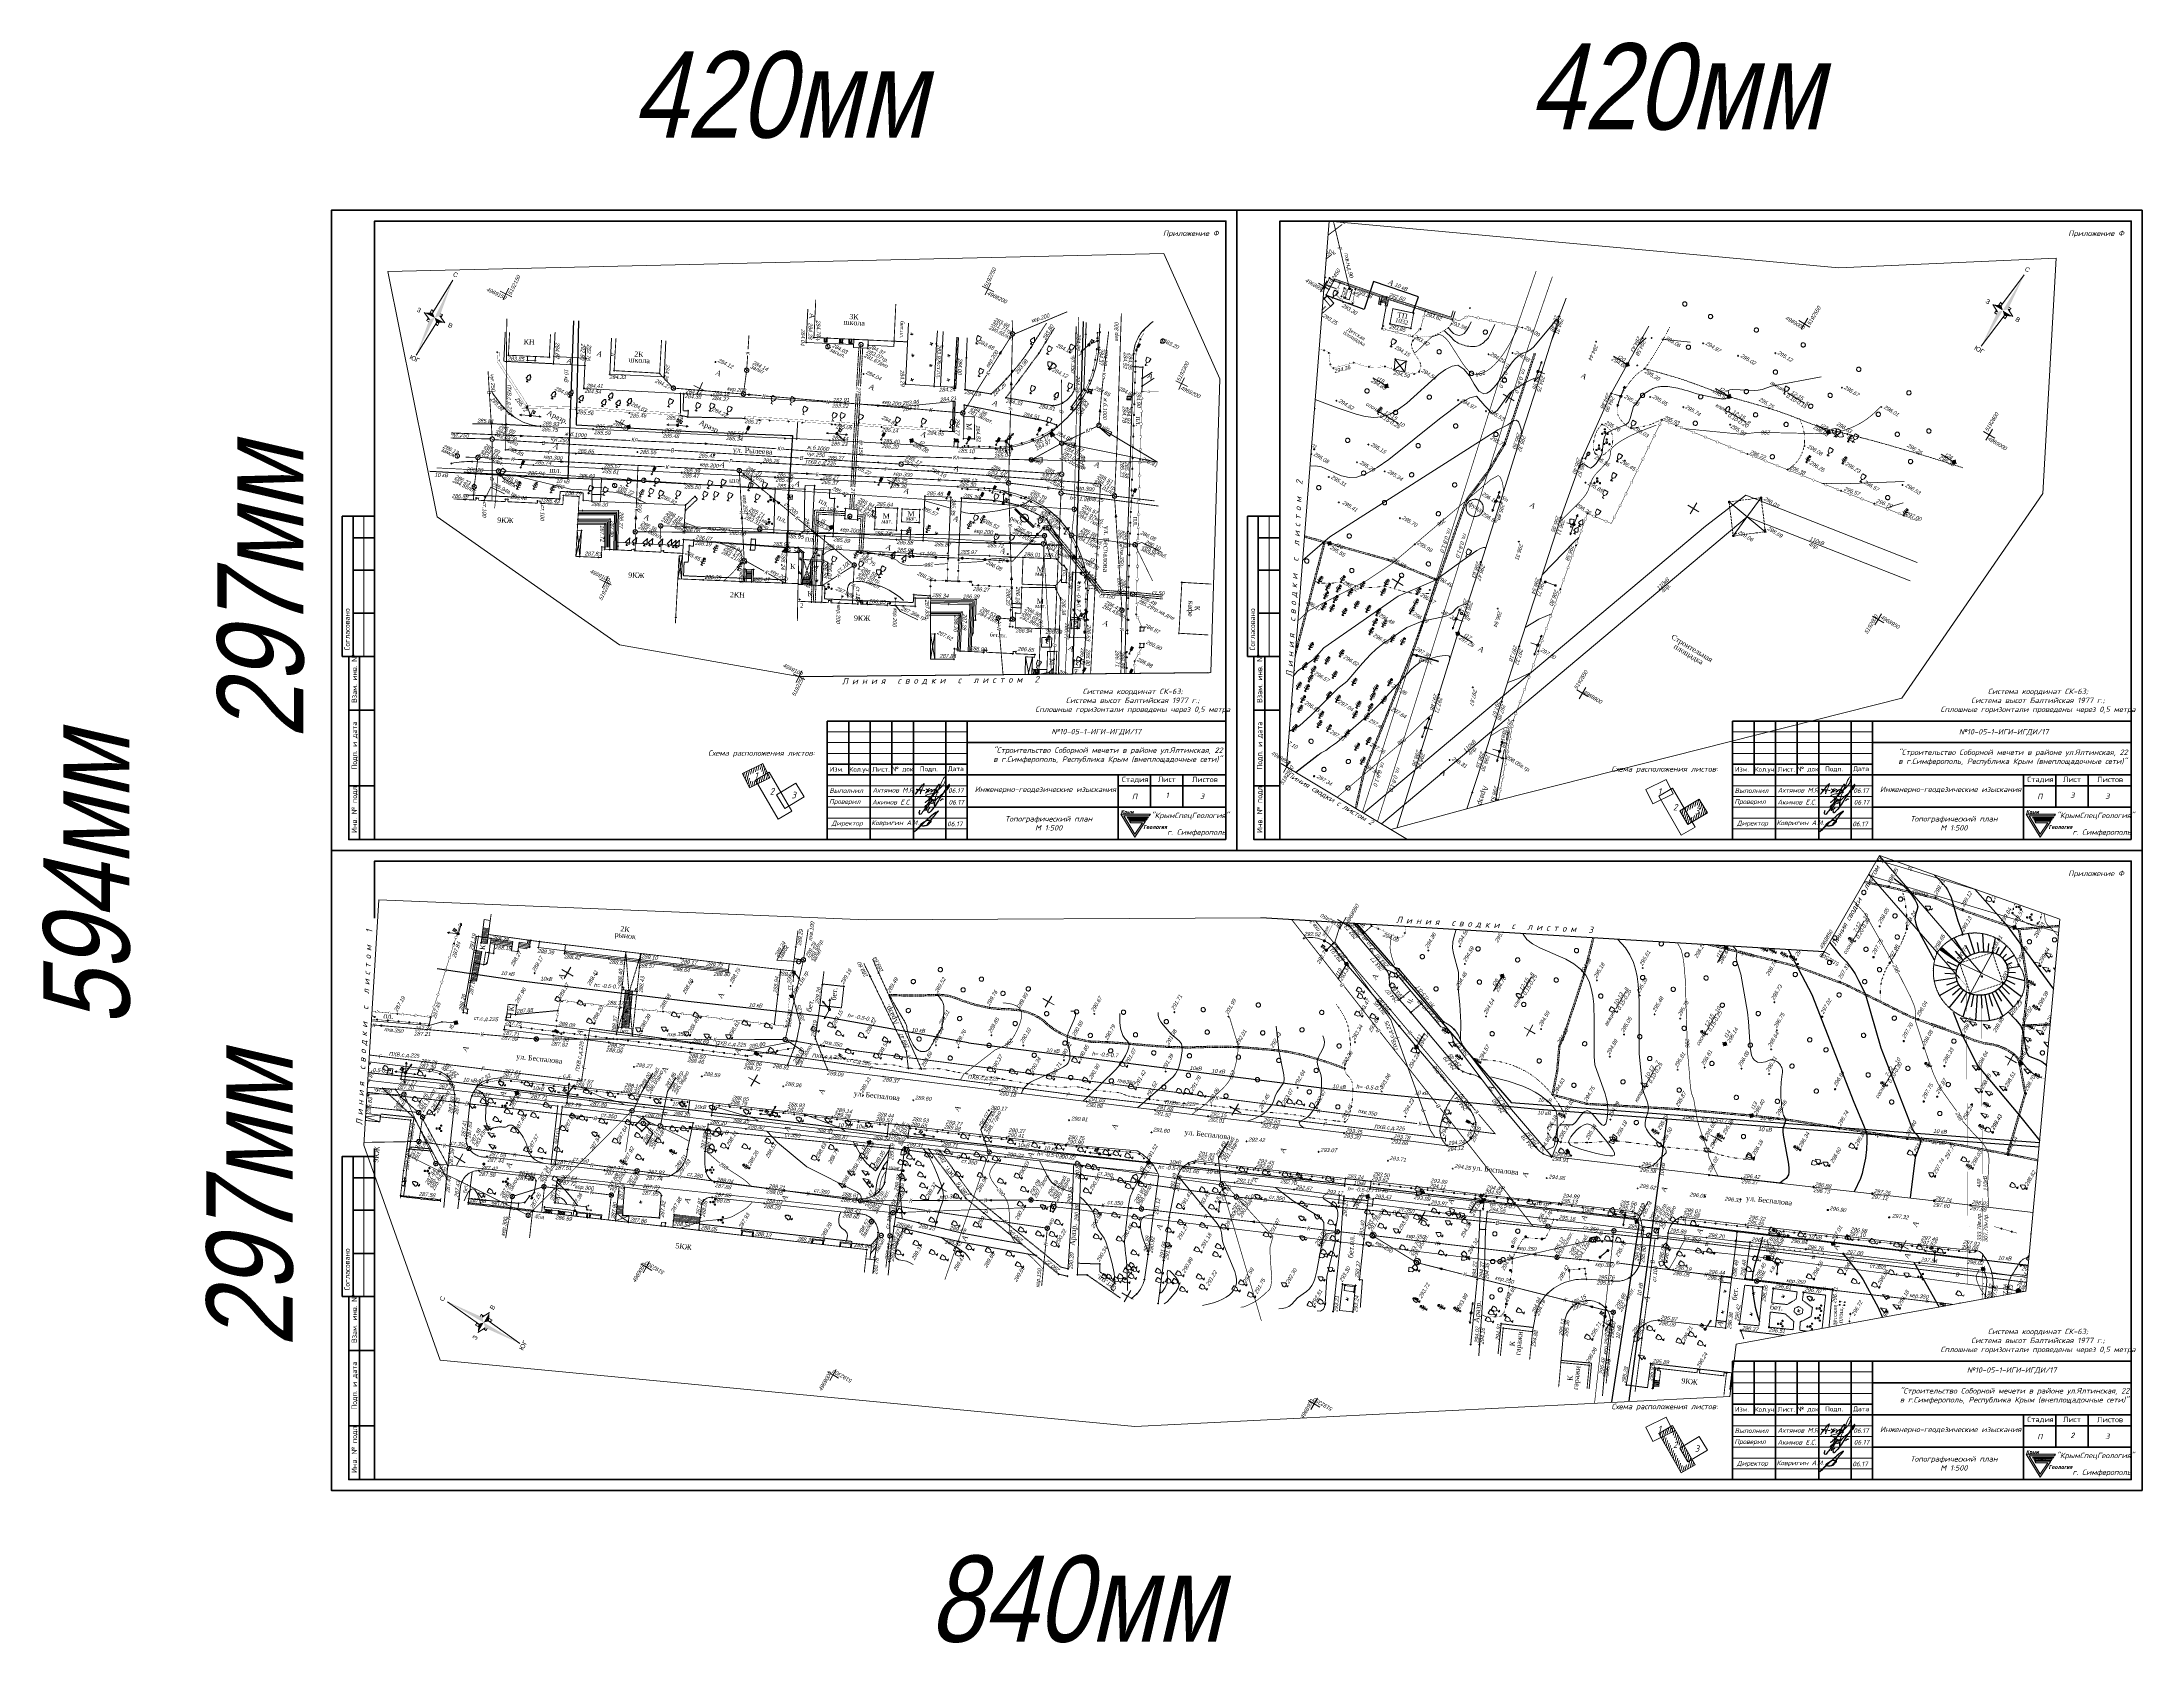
# Paper-space layout 'Лист2' of a CAD drawing. Header units: metres. Extents: x 38 to 1012, y 37 to 780.
# The model-space entities are those that its viewports show. They can reach past a viewport. Long polylines and large blocks are cut down to what shows.
import ezdxf
from ezdxf.enums import TextEntityAlignment as Align

# ---------------------------------------------------------------- set-up
doc = ezdxf.new("R2010")
doc.units = ezdxf.units.M
doc.set_wipeout_variables(frame=1)
for name, pattern in [('23', [3, 2, -1]), ('71100000a', [1, 0, -1]), ('71327800', [1, 0, -1]), ('COMMUN', [6, 5, -1]), ('DASHED', [0.75, 0.5, -0.25]), ('DASHEDX2', [1.5, 1, -0.5]), ('DOT', [2, 0, -2])]:
    doc.linetypes.add(name, pattern=pattern)
doc.layers.get('0').update_dxf_attribs({"lineweight": 18})
for name, color, linetype, lineweight in [('31252100', 7, 'Continuous', 18), ('51361400', 7, 'Continuous', 18), ('51361800', 7, 'Continuous', 18), ('51361810', 7, 'Continuous', 18), ('51361930', 7, 'Continuous', 18), ('51361960', 7, 'Continuous', 18), ('51361990', 7, 'Continuous', 18), ('51472300', 7, 'Continuous', 18), ('51472700', 7, 'Continuous', 18), ('51478210', 7, 'Continuous', 18), ('51478610', 7, 'Continuous', 18), ('62143700', 7, 'Continuous', 18), ('62221000', 7, 'Continuous', 18), ('71100000', 7, 'Continuous', 18), ('71133100', 7, 'Continuous', 18), ('71133200', 7, 'Continuous', 18), ('71133300', 7, 'Continuous', 18), ('71133600', 7, 'Continuous', 18), ('71133800', 7, 'Continuous', 18), ('71211000', 7, 'Continuous', 18), ('82211000', 7, 'Continuous', 18), ('82212000', 7, 'Continuous', 18), ('82212100', 7, 'Continuous', 18), ('82221000', 7, 'Continuous', 18), ('82311000', 7, 'Continuous', 18), ('82323000', 7, 'Continuous', 18), ('Commun', 7, 'Continuous', 18), ('CONTOURS-LABEL', 7, 'Continuous', 18), ('CONTOURS-LABEL @ 1', 7, 'Continuous', 18), ('ELE_SKLAD', 7, 'Continuous', 18), ('GEO_POINTS', 7, 'Continuous', 18), ('Grid', 7, 'Continuous', 18), ('Otm', 7, 'Continuous', 18), ('R_Поверхность10_CNT-MAJ', 7, 'Continuous', 18), ('R_Поверхность10_CNT-MIN', 7, 'Continuous', 18), ('R_Поверхность4_CNT-MAJ', 7, 'Continuous', 18), ('R_Поверхность4_CNT-MIN', 7, 'Continuous', 18), ('R_Поверхность5_CNT-MAJ', 7, 'Continuous', 18), ('R_Поверхность5_CNT-MIN', 7, 'Continuous', 18), ('R_Поверхность6_CNT-MAJ', 7, 'Continuous', 18), ('R_Поверхность6_CNT-MIN', 7, 'Continuous', 18), ('R_Поверхность7_CNT-MAJ', 7, 'Continuous', 18), ('R_Поверхность7_CNT-MIN', 7, 'Continuous', 18), ('R_Поверхность8_CNT-MAJ', 7, 'Continuous', 18), ('R_Поверхность8_CNT-MIN', 7, 'Continuous', 18), ('R_Поверхность9_CNT-MAJ', 7, 'Continuous', 18), ('R_Поверхность9_CNT-MIN', 7, 'Continuous', 18), ('Sit', 7, 'Continuous', 18), ('Text', 7, 'Continuous', 18), ('Text_com', 7, 'Continuous', 18), ('Us_znak', 7, 'Continuous', 18), ('Us_znak_fon', 7, 'Continuous', 18), ('Рамка и сетка', 7, 'Continuous', 18)]:
    doc.layers.add(name, color=color, linetype=linetype, lineweight=lineweight)
for name, color, linetype in [('71224000', 7, 'Continuous'), ('71315000', 7, 'Continuous'), ('71327800', 7, 'Continuous'), ('A_GRADE2D', 7, 'Continuous'), ('R_Поверхность1_CNT-MAJ', 7, 'Continuous'), ('R_Поверхность1_CNT-MIN', 7, 'Continuous')]:
    doc.layers.add(name, color=color, linetype=linetype)
doc.styles.add('eskd', font='ESKD1.shx', dxfattribs={"width": 1.2, "oblique": 15})
doc.styles.add('SHRFT', font='ariali.ttf', dxfattribs={"width": 0.875})
doc.styles.get("Standard").update_dxf_attribs({"font": 'arial.ttf', "width": 0.8, "oblique": 13, "height": 0.9})
doc.styles.add('style1', font='times.ttf', dxfattribs={"height": 1})
doc.styles.add('нормальный', font='isocpeui.ttf')
doc.linetypes.add('KABELww_500', pattern='A,0.0001,-0.4,[131,ltypeshp.shx,S=0.4,R=90,X=0.4,Y=-0.4],0.2,[131,ltypeshp.shx,S=0.2,R=90,X=0.4,Y=-0.2],3.6,[131,ltypeshp.shx,S=0.2,R=-90,X=-0.4,Y=0.2],0.2,[131,ltypeshp.shx,S=0.4,R=-90,X=-0.4,Y=0.4],-0.8,4,-0.4', length=9.6001)
doc.linetypes.add('TEL_500', pattern='A,0.0001,-0.5,1.5,[133,ltypeshp.shx,S=0.1,R=0,X=-0.1,Y=0],1.5,-0.5', length=4.0001)
doc.linetypes.add('ПОДЗ_ЛИНИИ_СВЯЗИ', pattern='A,4.8,-0.2,[133,ltypeshp.shx,S=0.2,R=0,X=-0.2,Y=0],-0.2,4.8,-2', length=12)

# ---------------------------------------------------------------- blocks, each defined once
blk = doc.blocks.new('A$C579A350F')
at = {"layer": 'Рамка и сетка', "lineweight": 40, "flags": 128}
blk.add_lwpolyline([(0, 0), (0, 150), (-15, 150), (-15, 85), (-12, 85), (-12, 0)], close=True, dxfattribs=at)
for points in [[(-10, 150), (-10, 85)], [(0, 140), (-10, 140)], [(0, 125), (-10, 125)], [(0, 105), (-10, 105)], [(-12, 85), (0, 85)], [(-7, 0), (-7, 85)], [(-12, 60), (0, 60)], [(-12, 25), (0, 25)]]:
    blk.add_lwpolyline(points, dxfattribs=at)
at = {"layer": 'Рамка и сетка', "flags": 128}
blk.add_lwpolyline([(-5, 150), (-5, 85)], dxfattribs=at)
at = {"layer": 'Рамка и сетка', "char_height": 2.5, "width": 26.6187, "attachment_point": 1, "rotation": 90, "style": 'SHRFT'}
for s, insert in [('{\\fISOCPEUR|b0|i0|c204|p34;Согласовано}', (-14, 87.81)), ('{\\fISOCPEUR|b0|i0|c204|p34;Взам. инв. №}', (-10.66, 63.36)), ('{\\fISOCPEUR|b0|i0|c204|p34;Подп. и дата}', (-10.66, 32.41)), ('{\\fISOCPEUR|b0|i0|c204|p34;Инв. № подл.}', (-10.66, 3.08))]:
    blk.add_mtext(s, dxfattribs=dict(at, insert=insert))
blk = doc.blocks.new('71133100')
for p, q in [((-0.39, 0.96), (0.43, 0.96)), ((0, 0.96), (0, 0)), ((0, 0), (0.75, 0))]:
    blk.add_line(p, q)
for centre, radius, start, end in [((-0.44, 1.5), 0.538, 107.10582, 275.23057), ((-0.26, 2.38), 0.52, 101.09, 227.21), ((0.01, 3.04), 0.39, 339.52, 198.62), ((0.33, 2.4), 0.5, 301.87, 85.62), ((0.46, 1.48), 0.52, 267.04, 76.7)]:
    blk.add_arc(centre, radius, start, end)
at = {"style": 'eskd', "oblique": 14.99998}
blk.add_attdef('Z', (1.7, -0.17), '', height=2, dxfattribs=at)
blk = doc.blocks.new('71133200')
for p, q in [((-0.924145, 3.560442), (-1.024145, 3.360442)), ((-1.024145, 3.360442), (-0.977382, 2.864397)), ((-0.977382, 2.864397), (-0.861899, 1.88241)), ((-0.024145, 3.560442), (-0.924145, 3.560442)), ((-0.861899, 1.88241), (-0.374616, 1.28565)), ((-0.374616, 1.28565), (0, 1.039723)), ((-0.024145, 3.560442), (0.875855, 3.560442)), ((0, 1.039723), (0.401375, 1.321765)), ((0, 0), (0, 1.039723)), ((0.8, 0), (0, 0)), ((0.401375, 1.321765), (0.861899, 1.88241)), ((0.861899, 1.88241), (0.975974, 2.864397)), ((0.875855, 3.560442), (0.958164, 3.395824)), ((0.975974, 2.864397), (0.958164, 3.395824))]:
    blk.add_line(p, q)
at = {"style": 'eskd', "oblique": 14.999977781}
blk.add_attdef('Z', (1.873004, -0.239356), '', height=2, dxfattribs=at)
blk = doc.blocks.new('GAZON')
at = {"layer": 'Us_znak', "linetype": 'COMMUN', "lineweight": -2}
for points in [[(-0.23, -0.04, 1), (-0.18, -0.04, 1)], [(0.18, -0.04, 1), (0.23, -0.04, 1)]]:
    blk.add_hatch(color=0, dxfattribs=at).paths.add_polyline_path(points)
at = {"layer": 'Us_znak', "color": 0, "linetype": 'COMMUN', "lineweight": -2}
for points in [[(0, 0), (-0.26, 0.43)], [(0, 0), (0.26, 0.43)]]:
    blk.add_lwpolyline(points, dxfattribs=at)
for centre in [(-0.21, -0.04), (0.21, -0.04)]:
    blk.add_circle(centre, 0.025, dxfattribs=at)
blk = doc.blocks.new('KOVER')
at = {"layer": 'Us_znak', "lineweight": -2}
blk.add_hatch(color=0, dxfattribs=at).paths.add_polyline_path([(-0.21, 0, 1), (0.21, 0, 1)])
at = {"layer": 'Us_znak_fon', "true_color": 0xffffff}
blk.add_hatch(color=7, dxfattribs=at).paths.add_polyline_path([(-0.26, 0, 1), (0.26, 0, 1)])
at = {"layer": 'Us_znak', "color": 0, "lineweight": -2}
blk.add_circle((0, 0), 0.21, dxfattribs=at)
blk = doc.blocks.new('71133600')
for p, q in [((-0.86, 2.16), (0, 1.51)), ((-0.52, 3.39), (0, 3.02)), ((0, 3.02), (0.55, 3.39)), ((0, 1.51), (0.96, 2.16))]:
    blk.add_line(p, q)
for points in [[(-1.05, 1.38), (0, 0.67), (1, 1.38)], [(-0.64, 2.84), (0, 2.37), (0, 2.37), (0.78, 2.93)], [(0.71, 0), (0, 0), (0, 3.55)]]:
    blk.add_lwpolyline(points)
at = {"style": 'eskd', "oblique": 14.99998}
blk.add_attdef('Z', (2.03, -0.19), '', height=2, dxfattribs=at)
blk = doc.blocks.new('ZNAK')
at = {"layer": 'Us_znak_fon', "true_color": 0xffffff}
blk.add_hatch(color=7, dxfattribs=at).paths.add_polyline_path([(0.3, 1.8), (-0.3, 1.8), (-0.3, 0.85), (-0.05, 0.85), (-0.05, -0.05), (0.25, -0.05), (0.25, 0.05), (0.05, 0.05), (0.05, 0.85), (0.3, 0.85)])
at = {"layer": 'Us_znak', "color": 0, "linetype": 'Continuous', "lineweight": -2, "ltscale": 10}
blk.add_lwpolyline([(-0.25, 1.75), (0.25, 1.75), (0.25, 0.9), (-0.25, 0.9)], close=True, dxfattribs=at)
at = {"layer": 'Us_znak', "linetype": 'DASHEDX2', "ltscale": 10}
blk.add_lwpolyline([(0, 0.9), (0, 0), (0.25, 0)], dxfattribs=at)
blk = doc.blocks.new('71133800')
blk.add_lwpolyline([(0.71, 0), (0, 0), (0, 0.8), (-1.03, 0.8), (0, 3.61), (1.01, 0.8), (-0.03, 0.8)])
at = {"style": 'eskd', "oblique": 15}
blk.add_attdef('Z', (1.57, -0.8), '', height=2, dxfattribs=at)
blk = doc.blocks.new('51361930a')
at = {"color": 7}
blk.add_wipeout([(-0.1, 1), (-0.29, 0.96), (-0.47, 0.89), (-0.64, 0.78), (-0.78, 0.64), (-0.89, 0.47), (-0.96, 0.29), (-1, 0.1), (-1, -0.1), (-0.96, -0.29), (-0.89, -0.47), (-0.78, -0.64), (-0.64, -0.78), (-0.47, -0.89), (-0.29, -0.96), (-0.1, -1), (0.1, -1), (0.29, -0.96), (0.47, -0.89), (0.64, -0.78), (0.78, -0.64), (0.89, -0.47), (0.96, -0.29), (1, -0.1), (1, 0.1), (0.96, 0.29), (0.89, 0.47), (0.78, 0.64), (0.64, 0.78), (0.47, 0.89), (0.29, 0.96), (0.1, 1)], dxfattribs=at)
for p, q in [((-1, 0), (1, 0)), ((0, 0), (0, -1))]:
    blk.add_line(p, q)
blk.add_circle((0, 0), 1)
at = {"style": 'eskd', "oblique": 15}
for tag, p in [('Z', (1.72, 1.4)), ('Z1', (1.72, -1)), ('Z2', (1.72, -3.4))]:
    blk.add_attdef(tag, p, '', height=2, dxfattribs=at)
blk = doc.blocks.new('51361990a')
at = {"color": 7}
blk.add_wipeout([(1, 0.1), (0.97, 0.3), (0.89, 0.48), (0.78, 0.64), (0.64, 0.78), (0.48, 0.89), (0.3, 0.97), (0.1, 1.01), (-0.09, 1.01), (-0.29, 0.97), (-0.47, 0.89), (-0.63, 0.78), (-0.77, 0.64), (-0.88, 0.48), (-0.96, 0.3), (-1, 0.1), (-1, -0.09), (-0.96, -0.29), (-0.88, -0.47), (-0.77, -0.63), (-0.63, -0.77), (-0.47, -0.88), (-0.29, -0.96), (-0.09, -0.99), (0.1, -0.99), (0.3, -0.96), (0.48, -0.88), (0.64, -0.77), (0.78, -0.63), (0.89, -0.47), (0.97, -0.29), (1, -0.09)], dxfattribs=at)
blk.add_line((-0.71, 0.7), (0.71, -0.7))
blk.add_circle((0, 0.01), 1)
at = {"color": 7, "style": 'eskd', "oblique": 15}
for tag, p in [('Z', (1.73, 1.41)), ('Z1', (1.73, -0.99)), ('Z2', (1.73, -3.39))]:
    blk.add_attdef(tag, p, '', height=2, dxfattribs=at)
blk = doc.blocks.new('51472300')
for p, q in [((0, 0.5), (0, 3)), ((0, 2.75), (1.5, 2.75)), ((0.54, 1.74), (0.54, 2.75)), ((1.2, 1.74), (1.2, 2.75))]:
    blk.add_line(p, q)
at = {"color": 7}
for radius in [0.5, 0.05]:
    blk.add_circle((0, 0), radius, dxfattribs=at)
blk.add_arc((0.87, 1.75), 0.331, 182.15673, 357.84327)
at = {"oblique": 15}
blk.add_attdef('Z', (1.02, -1.37), '', height=2, dxfattribs=at)
blk = doc.blocks.new('NAPR')
at = {"layer": 'Us_znak', "color": 0, "linetype": 'Continuous', "lineweight": -2}
for p in [(-0.19, 2.04), (0.19, 2.04)]:
    blk.add_line(p, (0, 2.5), dxfattribs=at)
blk.add_lwpolyline([(0, 0), (0, 2.5)], dxfattribs=at)
blk = doc.blocks.new('71211000')
at = {"linetype": 'Continuous'}
h = blk.add_hatch(color=256, dxfattribs=at)
h.paths.add_polyline_path([(-0.39, -1.19, 1), (-0.99, -1.19, 1)])
h.paths.add_polyline_path([(-0.41, 1.18, 1), (-1.01, 1.18, 1)])
h.paths.add_polyline_path([(1.2, 0, 1), (1.8, 0, 1)])
for centre, radius in [((-0.71, 1.18), 0.3), ((0, 0), 0.4), ((1.5, 0), 0.3), ((-0.69, -1.19), 0.3)]:
    blk.add_circle(centre, radius)
blk = doc.blocks.new('71133300')
for p, q in [((0, 0.91), (0, 0)), ((0, 0), (0.76, 0))]:
    blk.add_line(p, q)
blk.add_lwpolyline([(0, 0.91), (-0.38, 0.91), (-0.76, 1.03), (-0.95, 1.21), (-1.01, 1.47), (-0.99, 1.69), (-0.54, 2.57), (0, 3.42), (0.54, 2.57), (0.99, 1.69), (1.01, 1.47), (0.95, 1.21), (0.76, 1.03), (0.39, 0.91)], close=True)
at = {"style": 'eskd', "oblique": 15}
blk.add_attdef('Z', (1.77, -0.69), '', height=2, dxfattribs=at)
blk = doc.blocks.new('51472700')
for p, q in [((-1.5, 2.68), (1.5, 2.68)), ((-1.2, 1.67), (-1.2, 2.68)), ((-0.54, 1.67), (-0.54, 2.68)), ((0, 0.5), (0, 2.98)), ((0.54, 1.67), (0.54, 2.68)), ((1.2, 1.67), (1.2, 2.68))]:
    blk.add_line(p, q)
at = {"color": 7}
for radius in [0.5, 0.05]:
    blk.add_circle((0, 0), radius, dxfattribs=at)
for centre in [(-0.87, 1.69), (0.87, 1.69)]:
    blk.add_arc(centre, 0.331, 182.15673, 357.84327)
at = {"style": 'eskd', "oblique": 14.99998}
blk.add_attdef('Z', (1.02, -1.37), '', height=2, dxfattribs=at)
blk = doc.blocks.new('51478610')
at = {"color": 7}
blk.add_wipeout([(0.5, 0.05), (0.48, 0.15), (0.44, 0.24), (0.39, 0.32), (0.32, 0.39), (0.24, 0.44), (0.15, 0.48), (0.05, 0.5), (-0.05, 0.5), (-0.15, 0.48), (-0.24, 0.44), (-0.32, 0.39), (-0.39, 0.32), (-0.44, 0.24), (-0.48, 0.15), (-0.5, 0.05), (-0.5, -0.05), (-0.48, -0.15), (-0.44, -0.24), (-0.39, -0.32), (-0.32, -0.39), (-0.24, -0.44), (-0.15, -0.48), (-0.05, -0.5), (0.05, -0.5), (0.15, -0.48), (0.24, -0.44), (0.32, -0.39), (0.39, -0.32), (0.44, -0.24), (0.48, -0.15), (0.5, -0.05)], dxfattribs=at)
at = {"color": 7, "const_width": 0.375}
blk.add_lwpolyline([(0.01, 0.01, 1), (-0.01, -0.01, 1), (0.01, 0.01)], format="xyb", close=True, dxfattribs=at)
blk.add_circle((0, 0), 0.5)
at = {"style": 'eskd', "oblique": 14.99998}
blk.add_attdef('Z', (1.11, -0.78), '', height=2, dxfattribs=at)
blk = doc.blocks.new('51478210')
for p, q in [((-0.25, 0.52), (-0.55, 0)), ((0.35, 0.52), (-0.25, 0.52)), ((0, 0.05), (0.1, 0.05)), ((0, -0.05), (0, 0.05)), ((0.05, 0.51), (0.05, 3.41)), ((0.1, 0.05), (0.1, -0.05)), ((0.65, 0), (0.35, 0.52)), ((-0.55, 0), (-0.25, -0.52)), ((-0.25, -0.52), (0.35, -0.52)), ((0.1, -0.05), (0, -0.05)), ((0.35, -0.52), (0.65, 0))]:
    blk.add_line(p, q)
at = {"style": 'eskd', "oblique": 14.99998}
blk.add_attdef('Z', (1.22, -0.87), '', height=2, dxfattribs=at)
blk = doc.blocks.new('62143700')
for p, q in [((-0.39, 0), (0.41, 0)), ((0, 1.73), (0, 0))]:
    blk.add_line(p, q)
for points in [[(0.55, 2.24), (0.55, 3.01, 1.009478), (-0.48, 2.98, 0.98)], [(-0.48, 2.98), (-0.48, 2.24, 1), (0.55, 2.24, -0.02)]]:
    blk.add_lwpolyline(points, format="xyb")
for centre in [(0, 3.01), (0.02, 2.58), (0.02, 2.18)]:
    blk.add_circle(centre, 0.02)
at = {"style": 'eskd', "oblique": 14.99998}
blk.add_attdef('Z', (1.02, -0.16), '', height=2, dxfattribs=at)
blk = doc.blocks.new('*U40')
at = {"layer": '82311000', "ltscale": 0.5, "flags": 128}
blk.add_lwpolyline([(5192452.68, 4968943.86, 0.05, 0.05, 0), (5192452.84, 4968942.62, 0.05, 0.05, 0), (5192452.9, 4968942.22, 0, 0, 0)], format="xyseb", dxfattribs=at)
at = {"layer": '82311000', "linetype": 'Continuous', "ltscale": 0.5, "const_width": 0.05}
blk.add_lwpolyline([(5192452.84, 4968942.62), (5192453.24, 4968942.67)], dxfattribs=at)
blk = doc.blocks.new('*U41')
at = {"layer": '82311000', "ltscale": 0.5, "flags": 128}
blk.add_lwpolyline([(5192452.9, 4968942.22, 0.05, 0.05, 0), (5192453.03, 4968940.97, 0.05, 0.05, 0), (5192453.29, 4968938.49, 0.05, 0.05, 0), (5192453.42, 4968937.35, 0.05, 0.05, 0.288305), (5192454.21, 4968936.34, 0.05, 0.05, 0.200942), (5192455.14, 4968936.39, 0.05, 0.05, 0), (5192456.59, 4968936.92, 0.05, 0.05, 0), (5192457.66, 4968937.32, 0.05, 0.05, -0.161945), (5192458.92, 4968937.36, 0.05, 0.05, 0), (5192458.98, 4968937.28, 0.05, 0.05, 0), (5192460.56, 4968935.27, 0.05, 0.05, 0.02281), (5192460.62, 4968935.19, 0.05, 0.05, 0.255661), (5192461.63, 4968934.88, 0.05, 0.05, 0), (5192462.61, 4968935.89, 0.05, 0.05, 0), (5192464.35, 4968937.68, 0.05, 0.05, 0), (5192465.15, 4968938.5, 0.05, 0.05, 0.029321), (5192466.49, 4968938.71, 0.05, 0.05, 0.054013), (5192468.85, 4968939.51, 0.05, 0.05, 0.054013), (5192470.99, 4968940.8, 0.05, 0.05, 0.01967), (5192471.69, 4968941.38, 0.05, 0.05, 0), (5192473.25, 4968941.67, 0.05, 0.05, 0), (5192473.9, 4968941.8, 0.05, 0.05, 0), (5192475.64, 4968942.4, 0.05, 0.05, 0), (5192478, 4968943.22, 0.05, 0.05, 0), (5192478.42, 4968943.37, 0.05, 0.05, 0), (5192479.11, 4968944.39, 0, 0, 0)], format="xyseb", dxfattribs=at)
at = {"layer": '82311000', "linetype": 'Continuous', "ltscale": 0.5, "const_width": 0.05}
for points in [[(5192453.03, 4968940.97), (5192453.43, 4968941.02)], [(5192470.99, 4968940.8), (5192470.74, 4968941.12)], [(5192473.25, 4968941.67), (5192473.18, 4968942.07)], [(5192475.64, 4968942.4), (5192475.51, 4968942.78)], [(5192478, 4968943.22), (5192477.87, 4968943.6)], [(5192453.29, 4968938.49), (5192453.69, 4968938.53)], [(5192454.21, 4968936.34), (5192454.35, 4968936.72)], [(5192456.59, 4968936.92), (5192456.45, 4968937.3)], [(5192458.98, 4968937.28), (5192459.3, 4968937.53)], [(5192462.61, 4968935.89), (5192462.32, 4968936.16)], [(5192464.35, 4968937.68), (5192464.06, 4968937.96)], [(5192466.49, 4968938.71), (5192466.4, 4968939.1)], [(5192468.85, 4968939.51), (5192468.68, 4968939.88)], [(5192460.62, 4968935.19), (5192460.91, 4968935.47)]]:
    blk.add_lwpolyline(points, dxfattribs=at)
blk = doc.blocks.new('*U42')
at = {"layer": '82212100', "linetype": 'Continuous', "ltscale": 0.5}
for points in [[(5192453.11, 4968951.13, 1), (5192453.1, 4968951.17, 1)], [(5192455.05, 4968949.4, 1), (5192455, 4968949.41, 1)], [(5192457.61, 4968950.37, 1), (5192457.62, 4968950.32, 1)]]:
    blk.add_hatch(color=256, dxfattribs=at).paths.add_polyline_path(points, flags=0)
at = {"layer": '82212100', "linetype": 'Continuous', "ltscale": 0.5, "flags": 128}
blk.add_lwpolyline([(5192452.73, 4968952.6, 0.1, 0.1, 0), (5192453.04, 4968951.39, 0, 0, 0)], format="xyseb", dxfattribs=at)
at = {"layer": '82212100', "linetype": 'Continuous', "ltscale": 0.5, "const_width": 0.05}
for points in [[(5192452.86, 4968951.09), (5192452.72, 4968951.05)], [(5192452.8, 4968951.33), (5192453.28, 4968951.45)], [(5192452.92, 4968950.85), (5192452.8, 4968951.33)], [(5192453.41, 4968950.97), (5192452.92, 4968950.85)], [(5192453.28, 4968951.45), (5192453.41, 4968950.97)], [(5192457.3, 4968950.49), (5192457.77, 4968950.66)], [(5192457.77, 4968950.66), (5192457.94, 4968950.19)], [(5192454.72, 4968949.23), (5192454.85, 4968949.71)], [(5192455.2, 4968949.1), (5192454.72, 4968949.23)], [(5192454.85, 4968949.71), (5192455.34, 4968949.58)], [(5192454.96, 4968949.16), (5192454.92, 4968949.02)], [(5192455.34, 4968949.58), (5192455.2, 4968949.1)], [(5192457.46, 4968950.02), (5192457.3, 4968950.49)], [(5192457.94, 4968950.19), (5192457.46, 4968950.02)], [(5192457.85, 4968950.43), (5192457.99, 4968950.48)]]:
    blk.add_lwpolyline(points, dxfattribs=at)
at = {"layer": '82212100', "linetype": 'Continuous', "ltscale": 0.5}
for points in [[(5192453.17, 4968950.91, 0.1, 0.1, 0), (5192453.44, 4968949.84, 0.1, 0.1, 0), (5192454.79, 4968949.47, 0, 0, 0)], [(5192455.27, 4968949.34, 0.1, 0.1, 0), (5192455.86, 4968949.18, 0.1, 0.1, 0), (5192457.72, 4968950.06, 0.1, 0.1, 0), (5192457.7, 4968950.11, 0, 0, 0)]]:
    blk.add_lwpolyline(points, format="xyseb", dxfattribs=at)
at = {"layer": '82212100', "ltscale": 0.5}
blk.add_lwpolyline([(5192457.53, 4968950.58, 0.1, 0.1, 0), (5192456.6, 4968953.17, 0.1, 0.1, 0), (5192456.53, 4968953.4, 0, 0, 0)], format="xyseb", dxfattribs=at)
blk = doc.blocks.new('*U43')
at = {"layer": '82212100', "linetype": 'Continuous', "ltscale": 0.5}
for points in [[(5192481.88, 4968960.78, 1), (5192481.91, 4968960.82, 1)], [(5192484.39, 4968962.15, 1), (5192484.44, 4968962.16, 1)], [(5192487.24, 4968963.11, 1), (5192487.28, 4968963.13, 1)], [(5192490.08, 4968964.07, 1), (5192490.13, 4968964.09, 1)], [(5192492.92, 4968965.03, 1), (5192492.97, 4968965.05, 1)], [(5192465.16, 4968955.52, 1), (5192465.2, 4968955.53, 1)], [(5192468.07, 4968956.22, 1), (5192468.12, 4968956.23, 1)], [(5192470.99, 4968956.92, 1), (5192471.04, 4968956.93, 1)], [(5192473.91, 4968957.62, 1), (5192473.95, 4968957.63, 1)], [(5192476.82, 4968958.32, 1), (5192476.87, 4968958.33, 1)], [(5192479.74, 4968959.02, 1), (5192479.79, 4968959.03, 1)]]:
    blk.add_hatch(color=256, dxfattribs=at).paths.add_polyline_path(points, flags=0)
for points, const_width in [([(5192492.63, 4968965.2), (5192493.1, 4968965.36)], 0.05), ([(5192492.86, 4968965.28), (5192492.82, 4968965.42)], 0.05), ([(5192493.1, 4968965.36), (5192493.26, 4968964.88)], 0.05), ([(5192481.55, 4968960.72), (5192481.81, 4968961.14)], 0.05), ([(5192481.68, 4968960.93), (5192481.55, 4968961.01)], 0.05), ([(5192481.98, 4968960.46), (5192481.55, 4968960.72)], 0.05), ([(5192481.81, 4968961.14), (5192482.24, 4968960.89)], 0.05), ([(5192482.24, 4968960.89), (5192481.98, 4968960.46)], 0.05), ([(5192484.1, 4968962.31), (5192484.58, 4968962.47)], 0.05), ([(5192484.26, 4968961.84), (5192484.1, 4968962.31)], 0.05), ([(5192484.74, 4968962), (5192484.26, 4968961.84)], 0.05), ([(5192484.34, 4968962.39), (5192484.29, 4968962.54)], 0.05), ([(5192484.58, 4968962.47), (5192484.74, 4968962)], 0.05), ([(5192487.02, 4968963.04), (5192484.66, 4968962.24)], 0.1), ([(5192486.94, 4968963.27), (5192487.42, 4968963.43)], 0.05), ([(5192487.1, 4968962.8), (5192486.94, 4968963.27)], 0.05), ([(5192487.58, 4968962.96), (5192487.1, 4968962.8)], 0.05), ([(5192487.18, 4968963.35), (5192487.13, 4968963.5)], 0.05), ([(5192487.42, 4968963.43), (5192487.58, 4968962.96)], 0.05), ([(5192489.87, 4968964), (5192487.5, 4968963.2)], 0.1), ([(5192489.79, 4968964.24), (5192490.26, 4968964.4)], 0.05), ([(5192489.95, 4968963.76), (5192489.79, 4968964.24)], 0.05), ([(5192490.42, 4968963.92), (5192489.95, 4968963.76)], 0.05), ([(5192490.02, 4968964.32), (5192489.97, 4968964.46)], 0.05), ([(5192490.26, 4968964.4), (5192490.42, 4968963.92)], 0.05), ([(5192492.71, 4968964.96), (5192490.34, 4968964.16)], 0.1), ([(5192492.79, 4968964.72), (5192492.63, 4968965.2)], 0.05), ([(5192493.26, 4968964.88), (5192492.79, 4968964.72)], 0.05), ([(5192464.88, 4968955.71), (5192465.36, 4968955.82)], 0.05), ([(5192464.99, 4968955.22), (5192464.88, 4968955.71)], 0.05), ([(5192465.12, 4968955.76), (5192465.09, 4968955.91)], 0.05), ([(5192465.36, 4968955.82), (5192465.48, 4968955.34)], 0.05), ([(5192467.85, 4968956.16), (5192465.42, 4968955.58)], 0.1), ([(5192467.79, 4968956.41), (5192468.28, 4968956.52)], 0.05), ([(5192467.91, 4968955.92), (5192467.79, 4968956.41)], 0.05), ([(5192468.4, 4968956.04), (5192467.91, 4968955.92)], 0.05), ([(5192468.04, 4968956.47), (5192468, 4968956.61)], 0.05), ([(5192468.28, 4968956.52), (5192468.4, 4968956.04)], 0.05), ([(5192470.77, 4968956.86), (5192468.34, 4968956.28)], 0.1), ([(5192470.71, 4968957.11), (5192471.2, 4968957.22)], 0.05), ([(5192470.83, 4968956.62), (5192470.71, 4968957.11)], 0.05), ([(5192471.31, 4968956.74), (5192470.83, 4968956.62)], 0.05), ([(5192470.96, 4968957.17), (5192470.92, 4968957.31)], 0.05), ([(5192471.2, 4968957.22), (5192471.31, 4968956.74)], 0.05), ([(5192473.69, 4968957.56), (5192471.26, 4968956.98)], 0.1), ([(5192473.63, 4968957.81), (5192474.12, 4968957.92)], 0.05), ([(5192473.75, 4968957.32), (5192473.63, 4968957.81)], 0.05), ([(5192474.23, 4968957.44), (5192473.75, 4968957.32)], 0.05), ([(5192473.87, 4968957.87), (5192473.84, 4968958.01)], 0.05), ([(5192474.12, 4968957.92), (5192474.23, 4968957.44)], 0.05), ([(5192476.6, 4968958.27), (5192474.17, 4968957.68)], 0.1), ([(5192476.55, 4968958.51), (5192477.03, 4968958.63)], 0.05), ([(5192476.66, 4968958.02), (5192476.55, 4968958.51)], 0.05), ([(5192477.15, 4968958.14), (5192476.66, 4968958.02)], 0.05), ([(5192476.79, 4968958.57), (5192476.75, 4968958.71)], 0.05), ([(5192477.03, 4968958.63), (5192477.15, 4968958.14)], 0.05), ([(5192479.52, 4968958.97), (5192477.09, 4968958.38)], 0.1), ([(5192479.46, 4968959.21), (5192479.95, 4968959.33)], 0.05), ([(5192479.58, 4968958.72), (5192479.46, 4968959.21)], 0.05), ([(5192480.07, 4968958.84), (5192479.58, 4968958.72)], 0.05), ([(5192479.71, 4968959.27), (5192479.67, 4968959.41)], 0.05), ([(5192479.95, 4968959.33), (5192480.07, 4968958.84)], 0.05), ([(5192465.48, 4968955.34), (5192464.99, 4968955.22)], 0.05)]:
    blk.add_lwpolyline(points, dxfattribs=dict(at, const_width=const_width))
at = {"layer": '82212100', "linetype": 'Continuous', "ltscale": 0.5, "flags": 128}
blk.add_lwpolyline([(5192494.37, 4968965.52, 0.1, 0.1, 0), (5192493.18, 4968965.12, 0, 0, 0)], format="xyseb", dxfattribs=at)
at = {"layer": '82212100', "linetype": 'Continuous', "ltscale": 0.5}
for points in [[(5192481.76, 4968960.59, 0.1, 0.1, 0), (5192481, 4968959.32, 0.1, 0.1, 0), (5192480.01, 4968959.08, 0, 0, 0)], [(5192484.18, 4968962.08, 0.1, 0.1, 0), (5192482.27, 4968961.43, 0.1, 0.1, 0), (5192482.02, 4968961.02, 0, 0, 0)]]:
    blk.add_lwpolyline(points, format="xyseb", dxfattribs=at)
at = {"layer": '82212100', "ltscale": 0.5}
blk.add_lwpolyline([(5192464.94, 4968955.46, 0.1, 0.1, 0), (5192464.12, 4968955.27, 0.1, 0.1, 0), (5192464.73, 4968953.52, 0, 0, 0)], format="xyseb", dxfattribs=at)
blk = doc.blocks.new('*U44')
at = {"layer": '82212100', "linetype": 'Continuous', "ltscale": 0.5}
for points in [[(5192454.06, 4968953.1, 1), (5192454.11, 4968953.11, 1)], [(5192456.99, 4968953.72, 1), (5192457.04, 4968953.73, 1)], [(5192459.93, 4968954.34, 1), (5192459.98, 4968954.35, 1)], [(5192462.63, 4968954.52, 1), (5192462.65, 4968954.47, 1)]]:
    blk.add_hatch(color=256, dxfattribs=at).paths.add_polyline_path(points, flags=0)
at = {"layer": '82212100', "ltscale": 0.5, "const_width": 0.1}
blk.add_lwpolyline([(5192453.84, 4968953.06), (5192451.22, 4968952.5)], dxfattribs=at)
at = {"layer": '82212100', "linetype": 'Continuous', "ltscale": 0.5}
for points, const_width in [([(5192453.79, 4968953.3), (5192454.28, 4968953.4)], 0.05), ([(5192453.89, 4968952.81), (5192453.79, 4968953.3)], 0.05), ([(5192454.38, 4968952.91), (5192453.89, 4968952.81)], 0.05), ([(5192454.03, 4968953.35), (5192454, 4968953.5)], 0.05), ([(5192454.28, 4968953.4), (5192454.38, 4968952.91)], 0.05), ([(5192456.77, 4968953.67), (5192454.33, 4968953.16)], 0.1), ([(5192456.72, 4968953.92), (5192457.21, 4968954.02)], 0.05), ([(5192456.83, 4968953.43), (5192456.72, 4968953.92)], 0.05), ([(5192457.31, 4968953.53), (5192456.83, 4968953.43)], 0.05), ([(5192456.97, 4968953.97), (5192456.94, 4968954.12)], 0.05), ([(5192457.21, 4968954.02), (5192457.31, 4968953.53)], 0.05), ([(5192459.71, 4968954.29), (5192457.26, 4968953.78)], 0.1), ([(5192459.66, 4968954.54), (5192460.15, 4968954.64)], 0.05), ([(5192459.76, 4968954.05), (5192459.66, 4968954.54)], 0.05), ([(5192460.25, 4968954.15), (5192459.76, 4968954.05)], 0.05), ([(5192459.9, 4968954.59), (5192459.87, 4968954.74)], 0.05), ([(5192460.15, 4968954.64), (5192460.25, 4968954.15)], 0.05), ([(5192462.31, 4968954.64), (5192462.78, 4968954.82)], 0.05), ([(5192462.49, 4968954.17), (5192462.31, 4968954.64)], 0.05), ([(5192462.96, 4968954.35), (5192462.49, 4968954.17)], 0.05), ([(5192462.78, 4968954.82), (5192462.96, 4968954.35)], 0.05), ([(5192462.87, 4968954.59), (5192463.01, 4968954.64)], 0.05)]:
    blk.add_lwpolyline(points, dxfattribs=dict(at, const_width=const_width))
blk.add_lwpolyline([(5192462.55, 4968954.73, 0.1, 0.1, 0), (5192462.49, 4968954.88, 0.1, 0.1, 0), (5192460.2, 4968954.4, 0, 0, 0)], format="xyseb", dxfattribs=at)
at = {"layer": '82212100', "linetype": 'Continuous', "ltscale": 0.5, "flags": 128}
blk.add_lwpolyline([(5192463.17, 4968953.1, 0.1, 0.1, 0), (5192462.73, 4968954.26, 0, 0, 0)], format="xyseb", dxfattribs=at)
blk = doc.blocks.new('*U45')
at = {"layer": '82212100', "linetype": 'Continuous', "ltscale": 0.5}
for points in [[(5192481.88, 4968960.78, 1), (5192481.91, 4968960.82, 1)], [(5192484.39, 4968962.15, 1), (5192484.44, 4968962.16, 1)], [(5192487.24, 4968963.11, 1), (5192487.28, 4968963.13, 1)], [(5192490.08, 4968964.07, 1), (5192490.13, 4968964.09, 1)], [(5192492.92, 4968965.03, 1), (5192492.97, 4968965.05, 1)]]:
    blk.add_hatch(color=256, dxfattribs=at).paths.add_polyline_path(points, flags=0)
for points, const_width in [([(5192492.63, 4968965.2), (5192493.1, 4968965.36)], 0.05), ([(5192492.86, 4968965.28), (5192492.82, 4968965.42)], 0.05), ([(5192493.1, 4968965.36), (5192493.26, 4968964.88)], 0.05), ([(5192481.55, 4968960.72), (5192481.81, 4968961.14)], 0.05), ([(5192481.68, 4968960.93), (5192481.55, 4968961.01)], 0.05), ([(5192481.98, 4968960.46), (5192481.55, 4968960.72)], 0.05), ([(5192481.81, 4968961.14), (5192482.24, 4968960.89)], 0.05), ([(5192482.24, 4968960.89), (5192481.98, 4968960.46)], 0.05), ([(5192484.1, 4968962.31), (5192484.58, 4968962.47)], 0.05), ([(5192484.26, 4968961.84), (5192484.1, 4968962.31)], 0.05), ([(5192484.74, 4968962), (5192484.26, 4968961.84)], 0.05), ([(5192484.34, 4968962.39), (5192484.29, 4968962.54)], 0.05), ([(5192484.58, 4968962.47), (5192484.74, 4968962)], 0.05), ([(5192487.02, 4968963.04), (5192484.66, 4968962.24)], 0.1), ([(5192486.94, 4968963.27), (5192487.42, 4968963.43)], 0.05), ([(5192487.1, 4968962.8), (5192486.94, 4968963.27)], 0.05), ([(5192487.58, 4968962.96), (5192487.1, 4968962.8)], 0.05), ([(5192487.18, 4968963.35), (5192487.13, 4968963.5)], 0.05), ([(5192487.42, 4968963.43), (5192487.58, 4968962.96)], 0.05), ([(5192489.87, 4968964), (5192487.5, 4968963.2)], 0.1), ([(5192489.79, 4968964.24), (5192490.26, 4968964.4)], 0.05), ([(5192489.95, 4968963.76), (5192489.79, 4968964.24)], 0.05), ([(5192490.42, 4968963.92), (5192489.95, 4968963.76)], 0.05), ([(5192490.02, 4968964.32), (5192489.97, 4968964.46)], 0.05), ([(5192490.26, 4968964.4), (5192490.42, 4968963.92)], 0.05), ([(5192492.71, 4968964.96), (5192490.34, 4968964.16)], 0.1), ([(5192492.79, 4968964.72), (5192492.63, 4968965.2)], 0.05), ([(5192493.26, 4968964.88), (5192492.79, 4968964.72)], 0.05)]:
    blk.add_lwpolyline(points, dxfattribs=dict(at, const_width=const_width))
at = {"layer": '82212100', "linetype": 'Continuous', "ltscale": 0.5, "flags": 128}
blk.add_lwpolyline([(5192494.37, 4968965.52, 0.1, 0.1, 0), (5192493.18, 4968965.12, 0, 0, 0)], format="xyseb", dxfattribs=at)
at = {"layer": '82212100', "ltscale": 0.5, "const_width": 0.1}
blk.add_lwpolyline([(5192481.76, 4968960.59), (5192481, 4968959.32)], dxfattribs=at)
at = {"layer": '82212100', "linetype": 'Continuous', "ltscale": 0.5}
blk.add_lwpolyline([(5192484.18, 4968962.08, 0.1, 0.1, 0), (5192482.27, 4968961.43, 0.1, 0.1, 0), (5192482.02, 4968961.02, 0, 0, 0)], format="xyseb", dxfattribs=at)
blk = doc.blocks.new('*U46')
at = {"layer": '82212100', "linetype": 'Continuous', "ltscale": 0.5}
for points in [[(5192473.51, 4968955.73, 1), (5192473.49, 4968955.78, 1)], [(5192474.18, 4968952.78, 1), (5192474.2, 4968952.83, 1)], [(5192467.09, 4968948.69, 1), (5192467.14, 4968948.7, 1)], [(5192469.96, 4968949.55, 1), (5192470.01, 4968949.56, 1)], [(5192472.83, 4968950.41, 1), (5192472.88, 4968950.43, 1)]]:
    blk.add_hatch(color=256, dxfattribs=at).paths.add_polyline_path(points, flags=0)
at = {"layer": '82212100', "linetype": 'Continuous', "ltscale": 0.5, "flags": 128}
blk.add_lwpolyline([(5192473.08, 4968957.19, 0.1, 0.1, 0), (5192473.43, 4968955.99, 0, 0, 0)], format="xyseb", dxfattribs=at)
at = {"layer": '82212100', "linetype": 'Continuous', "ltscale": 0.5}
for points, const_width in [([(5192473.26, 4968955.68), (5192473.12, 4968955.64)], 0.05), ([(5192473.19, 4968955.92), (5192473.67, 4968956.06)], 0.05), ([(5192473.33, 4968955.44), (5192473.19, 4968955.92)], 0.05), ([(5192473.81, 4968955.58), (5192473.33, 4968955.44)], 0.05), ([(5192473.67, 4968956.06), (5192473.81, 4968955.58)], 0.05), ([(5192472.55, 4968950.59), (5192473.03, 4968950.73)], 0.05), ([(5192472.79, 4968950.66), (5192472.74, 4968950.8)], 0.05), ([(5192473.03, 4968950.73), (5192473.17, 4968950.25)], 0.05), ([(5192473.95, 4968952.87), (5192473.8, 4968952.91)], 0.05), ([(5192473.88, 4968952.63), (5192474.02, 4968953.11)], 0.05), ([(5192474.36, 4968952.49), (5192473.88, 4968952.63)], 0.05), ([(5192474.02, 4968953.11), (5192474.5, 4968952.97)], 0.05), ([(5192474.5, 4968952.97), (5192474.36, 4968952.49)], 0.05), ([(5192466.8, 4968948.86), (5192467.28, 4968949.01)], 0.05), ([(5192466.94, 4968948.38), (5192466.8, 4968948.86)], 0.05), ([(5192467.42, 4968948.53), (5192466.94, 4968948.38)], 0.05), ([(5192467.04, 4968948.93), (5192467, 4968949.08)], 0.05), ([(5192467.28, 4968949.01), (5192467.42, 4968948.53)], 0.05), ([(5192469.75, 4968949.48), (5192467.35, 4968948.77)], 0.1), ([(5192469.67, 4968949.72), (5192470.15, 4968949.87)], 0.05), ([(5192469.82, 4968949.25), (5192469.67, 4968949.72)], 0.05), ([(5192470.3, 4968949.39), (5192469.82, 4968949.25)], 0.05), ([(5192469.91, 4968949.8), (5192469.87, 4968949.94)], 0.05), ([(5192470.15, 4968949.87), (5192470.3, 4968949.39)], 0.05), ([(5192472.62, 4968950.35), (5192470.22, 4968949.63)], 0.1), ([(5192472.69, 4968950.11), (5192472.55, 4968950.59)], 0.05), ([(5192473.17, 4968950.25), (5192472.69, 4968950.11)], 0.05)]:
    blk.add_lwpolyline(points, dxfattribs=dict(at, const_width=const_width))
for points in [[(5192473.57, 4968955.51, 0.1, 0.1, 0), (5192474.27, 4968953.09, 0.1, 0.1, 0), (5192474.26, 4968953.04, 0, 0, 0)], [(5192474.12, 4968952.56, 0.1, 0.1, 0), (5192473.57, 4968950.63, 0.1, 0.1, 0), (5192473.1, 4968950.49, 0, 0, 0)]]:
    blk.add_lwpolyline(points, format="xyseb", dxfattribs=at)
at = {"layer": '82212100', "ltscale": 0.5, "const_width": 0.1}
blk.add_lwpolyline([(5192466.87, 4968948.62), (5192466.6, 4968948.54)], dxfattribs=at)
blk = doc.blocks.new('*U47')
at = {"layer": '82212100', "linetype": 'Continuous', "ltscale": 0.5}
for points in [[(5192340.52, 4969097.16, 1), (5192340.48, 4969097.15, 1)], [(5192343.34, 4969098.2, 1), (5192343.29, 4969098.18, 1)]]:
    blk.add_hatch(color=256, dxfattribs=at).paths.add_polyline_path(points, flags=0)
at = {"layer": '82212100', "linetype": 'Continuous', "ltscale": 0.5, "flags": 128}
blk.add_lwpolyline([(5192339.09, 4969096.64, 0.1, 0.1, 0), (5192340.26, 4969097.07, 0, 0, 0)], format="xyseb", dxfattribs=at)
at = {"layer": '82212100', "linetype": 'Continuous', "ltscale": 0.5}
for points, const_width in [([(5192340.18, 4969097.3), (5192340.65, 4969097.48)], 0.05), ([(5192340.35, 4969096.83), (5192340.18, 4969097.3)], 0.05), ([(5192340.82, 4969097.01), (5192340.35, 4969096.83)], 0.05), ([(5192340.58, 4969096.92), (5192340.64, 4969096.78)], 0.05), ([(5192340.65, 4969097.48), (5192340.82, 4969097.01)], 0.05), ([(5192340.73, 4969097.24), (5192343.08, 4969098.1)], 0.1), ([(5192342.99, 4969098.34), (5192343.46, 4969098.51)], 0.05), ([(5192343.17, 4969097.87), (5192342.99, 4969098.34)], 0.05), ([(5192343.64, 4969098.04), (5192343.17, 4969097.87)], 0.05), ([(5192343.4, 4969097.96), (5192343.45, 4969097.81)], 0.05), ([(5192343.46, 4969098.51), (5192343.64, 4969098.04)], 0.05)]:
    blk.add_lwpolyline(points, dxfattribs=dict(at, const_width=const_width))
at = {"layer": '82212100', "ltscale": 0.5, "const_width": 0.1}
blk.add_lwpolyline([(5192343.55, 4969098.28), (5192343.63, 4969098.31)], dxfattribs=at)
blk = doc.blocks.new('*U48')
at = {"layer": '82323000', "ltscale": 0.5, "flags": 128}
blk.add_lwpolyline([(5192364.63, 4969049.86, 0.05, 0.05, 0), (5192365.78, 4969050.35, 0.05, 0.05, 0), (5192368.08, 4969051.33, 0.05, 0.05, 0), (5192370.38, 4969052.31, 0.05, 0.05, 0), (5192371.23, 4969052.67, 0, 0, 0)], format="xyseb", dxfattribs=at)
at = {"layer": '82323000', "linetype": 'Continuous', "ltscale": 0.5, "const_width": 0.05}
for points in [[(5192365.39, 4969050.51), (5192365.78, 4969050.35)], [(5192365.78, 4969050.35), (5192365.94, 4969050.74)], [(5192368.08, 4969051.33), (5192367.92, 4969050.93)], [(5192368.48, 4969051.17), (5192368.08, 4969051.33)], [(5192369.99, 4969052.46), (5192370.38, 4969052.31)], [(5192370.38, 4969052.31), (5192370.54, 4969052.7)]]:
    blk.add_lwpolyline(points, dxfattribs=at)
blk = doc.blocks.new('*U49')
at = {"layer": '82211000', "linetype": 'Continuous', "ltscale": 0.5}
blk.add_hatch(color=256, dxfattribs=at).paths.add_polyline_path([(5192379.91, 4968964.34, 1), (5192379.92, 4968963.84, 1)], flags=0)
at = {"layer": '82211000', "linetype": 'Continuous', "ltscale": 0.5, "flags": 128}
blk.add_lwpolyline([(5192379.64, 4968965.3, 0.1, 0.1, -0.08385), (5192379.9, 4968964.34, 0, 0, 0)], format="xyseb", dxfattribs=at)
at = {"layer": '82211000', "ltscale": 0.5, "const_width": 0.1}
blk.add_lwpolyline([(5192379.91, 4968963.84, -0.102887), (5192379.58, 4968962.67, -0.102887)], format="xyb", dxfattribs=at)
blk = doc.blocks.new('*U50')
at = {"layer": '82211000', "linetype": 'Continuous', "ltscale": 0.5}
for points in [[(5192358.94, 4969012.11, 1), (5192359.14, 4969011.65, 1)], [(5192359.93, 4969009.82, 1), (5192360.12, 4969009.36, 1)], [(5192360.91, 4969007.52, 1), (5192361.11, 4969007.06, 1)], [(5192361.9, 4969005.22, 1), (5192362.1, 4969004.76, 1)], [(5192362.89, 4969002.93, 1), (5192363.09, 4969002.47, 1)], [(5192363.88, 4969000.63, 1), (5192364.07, 4969000.17, 1)], [(5192364.86, 4968998.33, 1), (5192365.06, 4968997.87, 1)], [(5192365.85, 4968996.04, 1), (5192366.05, 4968995.58, 1)], [(5192366.84, 4968993.74, 1), (5192367.04, 4968993.28, 1)], [(5192367.83, 4968991.45, 1), (5192368.04, 4968990.99, 1)], [(5192368.86, 4968989.17, 1), (5192369.07, 4968988.71, 1)], [(5192369.89, 4968986.89, 1), (5192370.09, 4968986.43, 1)], [(5192370.92, 4968984.61, 1), (5192371.12, 4968984.15, 1)], [(5192371.95, 4968982.33, 1), (5192372.15, 4968981.88, 1)], [(5192372.98, 4968980.05, 1), (5192373.18, 4968979.6, 1)], [(5192374, 4968977.77, 1), (5192374.21, 4968977.32, 1)], [(5192375.03, 4968975.5, 1), (5192375.24, 4968975.04, 1)], [(5192376.06, 4968973.22, 1), (5192376.27, 4968972.76, 1)], [(5192377.09, 4968970.94, 1), (5192377.3, 4968970.48, 1)], [(5192378.12, 4968968.66, 1), (5192378.33, 4968968.21, 1)], [(5192379.15, 4968966.38, 1), (5192379.36, 4968965.93, 1)]]:
    blk.add_hatch(color=256, dxfattribs=at).paths.add_polyline_path(points, flags=0)
at = {"layer": '82211000', "linetype": 'Continuous', "ltscale": 0.5, "flags": 128}
blk.add_lwpolyline([(5192358.54, 4969013.03, 0.1, 0.1, 0), (5192358.94, 4969012.11, 0, 0, 0)], format="xyseb", dxfattribs=at)
at = {"layer": '82211000', "linetype": 'Continuous', "ltscale": 0.5, "const_width": 0.1}
for points in [[(5192359.14, 4969011.65), (5192359.93, 4969009.82)], [(5192360.12, 4969009.36), (5192360.91, 4969007.52)], [(5192361.11, 4969007.06), (5192361.9, 4969005.22)], [(5192362.1, 4969004.76), (5192362.89, 4969002.93)], [(5192363.09, 4969002.47), (5192363.88, 4969000.63)], [(5192364.07, 4969000.17), (5192364.86, 4968998.33)], [(5192365.06, 4968997.87), (5192365.85, 4968996.04)], [(5192366.05, 4968995.58), (5192366.84, 4968993.74)], [(5192368.04, 4968990.99), (5192368.86, 4968989.17)], [(5192369.07, 4968988.71), (5192369.89, 4968986.89)], [(5192370.09, 4968986.43), (5192370.92, 4968984.61)], [(5192371.12, 4968984.15), (5192371.95, 4968982.33)], [(5192372.15, 4968981.88), (5192372.98, 4968980.05)], [(5192373.18, 4968979.6), (5192374, 4968977.77)], [(5192374.21, 4968977.32), (5192375.03, 4968975.5)], [(5192375.24, 4968975.04), (5192376.06, 4968973.22)], [(5192376.27, 4968972.76), (5192377.09, 4968970.94)], [(5192377.3, 4968970.48), (5192378.12, 4968968.66)], [(5192378.33, 4968968.21), (5192379.15, 4968966.38)]]:
    blk.add_lwpolyline(points, dxfattribs=at)
at = {"layer": '82211000', "linetype": 'Continuous', "ltscale": 0.5}
blk.add_lwpolyline([(5192367.04, 4968993.28, 0.1, 0.1, 0), (5192367.68, 4968991.78, 0.1, 0.1, 0), (5192367.83, 4968991.45, 0, 0, 0)], format="xyseb", dxfattribs=at)
at = {"layer": '82211000', "ltscale": 0.5, "const_width": 0.1}
blk.add_lwpolyline([(5192379.36, 4968965.93), (5192379.64, 4968965.3)], dxfattribs=at)
blk = doc.blocks.new('*U51')
at = {"layer": '82211000', "linetype": 'Continuous', "ltscale": 0.5}
for points in [[(5192401.54, 4968912.65, 1), (5192401.74, 4968912.19, 1)], [(5192402.53, 4968910.36, 1), (5192402.72, 4968909.9, 1)], [(5192403.52, 4968908.06, 1), (5192403.71, 4968907.6, 1)], [(5192404.5, 4968905.76, 1), (5192404.7, 4968905.3, 1)], [(5192405.49, 4968903.47, 1), (5192405.69, 4968903.01, 1)], [(5192406.49, 4968901.17, 1), (5192406.69, 4968900.72, 1)], [(5192407.49, 4968898.88, 1), (5192407.7, 4968898.43, 1)], [(5192408.5, 4968896.6, 1), (5192408.7, 4968896.14, 1)], [(5192409.51, 4968894.31, 1), (5192409.71, 4968893.85, 1)], [(5192410.52, 4968892.02, 1), (5192410.72, 4968891.56, 1)], [(5192411.52, 4968889.73, 1), (5192411.73, 4968889.27, 1)], [(5192412.53, 4968887.44, 1), (5192412.73, 4968886.99, 1)], [(5192413.54, 4968885.16, 1), (5192413.74, 4968884.7, 1)], [(5192414.55, 4968882.87, 1), (5192414.75, 4968882.41, 1)], [(5192415.55, 4968880.58, 1), (5192415.75, 4968880.12, 1)], [(5192416.56, 4968878.29, 1), (5192416.76, 4968877.83, 1)], [(5192417.57, 4968876, 1), (5192417.77, 4968875.55, 1)], [(5192418.57, 4968873.71, 1), (5192418.77, 4968873.25, 1)], [(5192419.55, 4968871.41, 1), (5192419.74, 4968870.95, 1)], [(5192420.52, 4968869.11, 1), (5192420.72, 4968868.65, 1)], [(5192421.5, 4968866.81, 1), (5192421.69, 4968866.35, 1)], [(5192422.47, 4968864.51, 1), (5192422.67, 4968864.05, 1)], [(5192423.45, 4968862.2, 1), (5192423.64, 4968861.74, 1)], [(5192424.42, 4968859.9, 1), (5192424.62, 4968859.44, 1)]]:
    blk.add_hatch(color=256, dxfattribs=at).paths.add_polyline_path(points, flags=0)
at = {"layer": '82211000', "linetype": 'Continuous', "ltscale": 0.5, "flags": 128}
blk.add_lwpolyline([(5192401.14, 4968913.57, 0.1, 0.1, 0), (5192401.54, 4968912.65, 0, 0, 0)], format="xyseb", dxfattribs=at)
at = {"layer": '82211000', "linetype": 'Continuous', "ltscale": 0.5, "const_width": 0.1}
for points in [[(5192401.74, 4968912.19), (5192402.53, 4968910.36)], [(5192402.72, 4968909.9), (5192403.52, 4968908.06)], [(5192403.71, 4968907.6), (5192404.5, 4968905.76)], [(5192404.7, 4968905.3), (5192405.49, 4968903.47)], [(5192406.69, 4968900.72), (5192407.49, 4968898.88)], [(5192407.7, 4968898.43), (5192408.5, 4968896.6)], [(5192408.7, 4968896.14), (5192409.51, 4968894.31)], [(5192409.71, 4968893.85), (5192410.52, 4968892.02)], [(5192410.72, 4968891.56), (5192411.52, 4968889.73)], [(5192411.73, 4968889.27), (5192412.53, 4968887.44)], [(5192412.73, 4968886.99), (5192413.54, 4968885.16)], [(5192413.74, 4968884.7), (5192414.55, 4968882.87)], [(5192414.75, 4968882.41), (5192415.55, 4968880.58)], [(5192415.75, 4968880.12), (5192416.56, 4968878.29)], [(5192416.76, 4968877.83), (5192417.57, 4968876)], [(5192418.77, 4968873.25), (5192419.55, 4968871.41)], [(5192419.74, 4968870.95), (5192420.52, 4968869.11)], [(5192420.72, 4968868.65), (5192421.5, 4968866.81)], [(5192421.69, 4968866.35), (5192422.47, 4968864.51)], [(5192422.67, 4968864.05), (5192423.45, 4968862.2)], [(5192423.64, 4968861.74), (5192424.42, 4968859.9)]]:
    blk.add_lwpolyline(points, dxfattribs=at)
at = {"layer": '82211000', "linetype": 'Continuous', "ltscale": 0.5}
for points in [[(5192405.69, 4968903.01, 0.1, 0.1, 0), (5192406.12, 4968902, 0.1, 0.1, 0), (5192406.49, 4968901.17, 0, 0, 0)], [(5192417.77, 4968875.55, 0.1, 0.1, 0), (5192418.44, 4968874.03, 0.1, 0.1, 0), (5192418.57, 4968873.71, 0, 0, 0)]]:
    blk.add_lwpolyline(points, format="xyseb", dxfattribs=at)
at = {"layer": '82211000', "ltscale": 0.5, "const_width": 0.1}
blk.add_lwpolyline([(5192424.62, 4968859.44), (5192425.39, 4968857.62)], dxfattribs=at)
blk = doc.blocks.new('*U52')
at = {"layer": '82212000', "linetype": 'Continuous', "ltscale": 0.5}
for points in [[(5192292.89, 4969091.64, 1), (5192292.87, 4969091.68, 1)], [(5192294.07, 4969088.88, 1), (5192294.05, 4969088.93, 1)], [(5192295.26, 4969086.12, 1), (5192295.24, 4969086.17, 1)], [(5192296.44, 4969083.37, 1), (5192296.42, 4969083.41, 1)], [(5192297.62, 4969080.61, 1), (5192297.6, 4969080.66, 1)]]:
    blk.add_hatch(color=256, dxfattribs=at).paths.add_polyline_path(points, flags=0)
at = {"layer": '82212000', "ltscale": 0.5, "const_width": 0.1}
blk.add_lwpolyline([(5192292.78, 4969091.89), (5192292.21, 4969093.23)], dxfattribs=at)
at = {"layer": '82212000', "linetype": 'Continuous', "ltscale": 0.5}
for points, const_width in [([(5192292.55, 4969091.79), (5192293.01, 4969091.99)], 0.05), ([(5192293.01, 4969091.99), (5192293.21, 4969091.53)], 0.05), ([(5192292.65, 4969091.56), (5192292.51, 4969091.5)], 0.05), ([(5192292.75, 4969091.33), (5192292.55, 4969091.79)], 0.05), ([(5192293.21, 4969091.53), (5192292.75, 4969091.33)], 0.05), ([(5192293.97, 4969089.13), (5192292.98, 4969091.43)], 0.1), ([(5192293.83, 4969088.8), (5192293.7, 4969088.75)], 0.05), ([(5192293.74, 4969089.03), (5192294.2, 4969089.23)], 0.05), ([(5192293.93, 4969088.57), (5192293.74, 4969089.03)], 0.05), ([(5192294.39, 4969088.77), (5192293.93, 4969088.57)], 0.05), ([(5192295.15, 4969086.38), (5192294.16, 4969088.67)], 0.1), ([(5192294.2, 4969089.23), (5192294.39, 4969088.77)], 0.05), ([(5192295.02, 4969086.05), (5192294.88, 4969085.99)], 0.05), ([(5192294.92, 4969086.28), (5192295.38, 4969086.47)], 0.05), ([(5192295.12, 4969085.82), (5192294.92, 4969086.28)], 0.05), ([(5192295.58, 4969086.02), (5192295.12, 4969085.82)], 0.05), ([(5192296.33, 4969083.62), (5192295.35, 4969085.92)], 0.1), ([(5192295.38, 4969086.47), (5192295.58, 4969086.02)], 0.05), ([(5192296.2, 4969083.29), (5192296.06, 4969083.23)], 0.05), ([(5192296.1, 4969083.52), (5192296.56, 4969083.72)], 0.05), ([(5192296.3, 4969083.06), (5192296.1, 4969083.52)], 0.05), ([(5192296.76, 4969083.26), (5192296.3, 4969083.06)], 0.05), ([(5192297.51, 4969080.86), (5192296.53, 4969083.16)], 0.1), ([(5192296.56, 4969083.72), (5192296.76, 4969083.26)], 0.05), ([(5192297.38, 4969080.53), (5192297.25, 4969080.47)], 0.05), ([(5192297.29, 4969080.76), (5192297.74, 4969080.96)], 0.05), ([(5192297.48, 4969080.3), (5192297.29, 4969080.76)], 0.05), ([(5192297.94, 4969080.5), (5192297.48, 4969080.3)], 0.05), ([(5192297.74, 4969080.96), (5192297.94, 4969080.5)], 0.05)]:
    blk.add_lwpolyline(points, dxfattribs=dict(at, const_width=const_width))
at = {"layer": '82212000', "linetype": 'Continuous', "ltscale": 0.5, "flags": 128}
blk.add_lwpolyline([(5192298.2, 4969079.25, 0.1, 0.1, 0), (5192297.71, 4969080.4, 0, 0, 0)], format="xyseb", dxfattribs=at)
blk = doc.blocks.new('*U53')
at = {"layer": '82212000', "linetype": 'Continuous', "ltscale": 0.5}
for points in [[(5192286.55, 4969105.94, 1), (5192286.53, 4969105.99, 1)], [(5192287.75, 4969103.19, 1), (5192287.73, 4969103.24, 1)], [(5192288.97, 4969100.45, 1), (5192288.94, 4969100.5, 1)]]:
    blk.add_hatch(color=256, dxfattribs=at).paths.add_polyline_path(points, flags=0)
at = {"layer": '82212000', "ltscale": 0.5, "const_width": 0.1}
blk.add_lwpolyline([(5192286.44, 4969106.19), (5192285.8, 4969107.65)], dxfattribs=at)
at = {"layer": '82212000', "linetype": 'Continuous', "ltscale": 0.5}
for points, const_width in [([(5192286.31, 4969105.86), (5192286.17, 4969105.8)], 0.05), ([(5192286.21, 4969106.09), (5192286.67, 4969106.29)], 0.05), ([(5192286.41, 4969105.64), (5192286.21, 4969106.09)], 0.05), ([(5192286.87, 4969105.84), (5192286.41, 4969105.64)], 0.05), ([(5192287.64, 4969103.45), (5192286.64, 4969105.74)], 0.1), ([(5192286.67, 4969106.29), (5192286.87, 4969105.84)], 0.05), ([(5192287.51, 4969103.12), (5192287.38, 4969103.06)], 0.05), ([(5192287.41, 4969103.35), (5192287.87, 4969103.55)], 0.05), ([(5192287.61, 4969102.89), (5192287.41, 4969103.35)], 0.05), ([(5192288.07, 4969103.09), (5192287.61, 4969102.89)], 0.05), ([(5192287.87, 4969103.55), (5192288.07, 4969103.09)], 0.05), ([(5192288.73, 4969100.37), (5192288.59, 4969100.3)], 0.05), ([(5192288.62, 4969100.59), (5192289.08, 4969100.8)], 0.05), ([(5192288.83, 4969100.14), (5192288.62, 4969100.59)], 0.05), ([(5192289.29, 4969100.35), (5192288.83, 4969100.14)], 0.05), ([(5192289.08, 4969100.8), (5192289.29, 4969100.35)], 0.05)]:
    blk.add_lwpolyline(points, dxfattribs=dict(at, const_width=const_width))
blk.add_lwpolyline([(5192288.85, 4969100.7, 0.1, 0.1, 0), (5192288.74, 4969100.93, 0.1, 0.1, 0), (5192287.84, 4969102.99, 0, 0, 0)], format="xyseb", dxfattribs=at)
at = {"layer": '82212000', "linetype": 'Continuous', "ltscale": 0.5, "flags": 128}
blk.add_lwpolyline([(5192289.58, 4969099.11, 0.1, 0.1, 0), (5192289.06, 4969100.25, 0, 0, 0)], format="xyseb", dxfattribs=at)
blk = doc.blocks.new('*U54')
at = {"layer": '82212000', "linetype": 'Continuous', "ltscale": 0.5}
blk.add_hatch(color=256, dxfattribs=at).paths.add_polyline_path([(5192293.89, 4969194.91, 1), (5192293.94, 4969194.93, 1)], flags=0)
at = {"layer": '82212000', "linetype": 'Continuous', "ltscale": 0.5, "flags": 128}
blk.add_lwpolyline([(5192292.55, 4969194.28, 0.1, 0.1, 0), (5192293.69, 4969194.81, 0, 0, 0)], format="xyseb", dxfattribs=at)
at = {"layer": '82212000', "linetype": 'Continuous', "ltscale": 0.5, "const_width": 0.05}
for points in [[(5192293.58, 4969195.04), (5192294.03, 4969195.25)], [(5192293.79, 4969194.59), (5192293.58, 4969195.04)], [(5192293.81, 4969195.15), (5192293.74, 4969195.28)], [(5192294.25, 4969194.8), (5192293.79, 4969194.59)], [(5192294.03, 4969195.25), (5192294.25, 4969194.8)]]:
    blk.add_lwpolyline(points, dxfattribs=at)
at = {"layer": '82212000', "ltscale": 0.5, "const_width": 0.1}
blk.add_lwpolyline([(5192294.14, 4969195.03), (5192296.06, 4969195.93)], dxfattribs=at)
blk = doc.blocks.new('*U55')
at = {"layer": '82211000', "linetype": 'Continuous', "ltscale": 0.5}
for points in [[(5192384.33, 4968952.24, 1), (5192384.65, 4968951.86, 1)], [(5192385.46, 4968950.03, 1), (5192385.65, 4968949.57, 1)], [(5192386.44, 4968947.73, 1), (5192386.64, 4968947.27, 1)], [(5192387.42, 4968945.43, 1), (5192387.62, 4968944.97, 1)], [(5192388.4, 4968943.13, 1), (5192388.6, 4968942.67, 1)], [(5192389.38, 4968940.83, 1), (5192389.58, 4968940.37, 1)], [(5192390.36, 4968938.54, 1), (5192390.56, 4968938.08, 1)], [(5192391.36, 4968936.24, 1), (5192391.56, 4968935.78, 1)], [(5192392.35, 4968933.95, 1), (5192392.55, 4968933.49, 1)], [(5192393.35, 4968931.66, 1), (5192393.55, 4968931.2, 1)], [(5192394.34, 4968929.36, 1), (5192394.54, 4968928.9, 1)], [(5192395.34, 4968927.07, 1), (5192395.54, 4968926.61, 1)], [(5192396.33, 4968924.77, 1), (5192396.53, 4968924.32, 1)], [(5192397.33, 4968922.48, 1), (5192397.53, 4968922.02, 1)]]:
    blk.add_hatch(color=256, dxfattribs=at).paths.add_polyline_path(points, flags=0)
at = {"layer": '82211000', "linetype": 'Continuous', "ltscale": 0.5, "flags": 128}
blk.add_lwpolyline([(5192383.55, 4968952.87, 0.1, 0.1, -0.129489), (5192383.63, 4968952.82, 0.1, 0.1, -0.055966), (5192384.33, 4968952.24, 0, 0, 0)], format="xyseb", dxfattribs=at)
at = {"layer": '82211000', "linetype": 'Continuous', "ltscale": 0.5}
for points in [[(5192384.65, 4968951.86, 0.1, 0.1, -0.008485), (5192384.73, 4968951.75, 0.1, 0.1, 0), (5192385.46, 4968950.03, 0, 0, 0)], [(5192389.58, 4968940.37, 0.1, 0.1, 0), (5192390.17, 4968938.97, 0.1, 0.1, 0), (5192390.36, 4968938.54, 0, 0, 0)]]:
    blk.add_lwpolyline(points, format="xyseb", dxfattribs=at)
at = {"layer": '82211000', "linetype": 'Continuous', "ltscale": 0.5, "const_width": 0.1}
for points in [[(5192385.65, 4968949.57), (5192386.44, 4968947.73)], [(5192386.64, 4968947.27), (5192387.42, 4968945.43)], [(5192387.62, 4968944.97), (5192388.4, 4968943.13)], [(5192388.6, 4968942.67), (5192389.38, 4968940.83)], [(5192390.56, 4968938.08), (5192391.36, 4968936.24)], [(5192391.56, 4968935.78), (5192392.35, 4968933.95)], [(5192392.55, 4968933.49), (5192393.35, 4968931.66)], [(5192393.55, 4968931.2), (5192394.34, 4968929.36)], [(5192394.54, 4968928.9), (5192395.34, 4968927.07)], [(5192395.54, 4968926.61), (5192396.33, 4968924.77)], [(5192396.53, 4968924.32), (5192397.33, 4968922.48)]]:
    blk.add_lwpolyline(points, dxfattribs=at)
at = {"layer": '82211000', "ltscale": 0.5, "const_width": 0.1}
blk.add_lwpolyline([(5192397.53, 4968922.02), (5192398.24, 4968920.38)], dxfattribs=at)
blk = doc.blocks.new('*U56')
at = {"layer": '82211000', "linetype": 'Continuous', "ltscale": 0.5}
for points in [[(5192406.5, 4968864.32, 1), (5192406.08, 4968864.03, 1)], [(5192407.41, 4968860.39, 1), (5192407.81, 4968860.69, 1)], [(5192408.01, 4968862.14, 1), (5192407.73, 4968862.56, 1)]]:
    blk.add_hatch(color=256, dxfattribs=at).paths.add_polyline_path(points, flags=0)
at = {"layer": '82211000', "ltscale": 0.5, "const_width": 0.1}
blk.add_lwpolyline([(5192406.08, 4968864.03), (5192404.39, 4968862.87)], dxfattribs=at)
at = {"layer": '82211000', "linetype": 'Continuous', "ltscale": 0.5}
for points in [[(5192407.73, 4968862.56, 0.1, 0.1, 0), (5192406.54, 4968864.35, 0.1, 0.1, 0), (5192406.5, 4968864.32, 0, 0, 0)], [(5192407.81, 4968860.69, 0.1, 0.1, 0), (5192408.58, 4968861.29, 0.1, 0.1, 0), (5192408.01, 4968862.14, 0, 0, 0)]]:
    blk.add_lwpolyline(points, format="xyseb", dxfattribs=at)
at = {"layer": '82211000', "linetype": 'Continuous', "ltscale": 0.5, "flags": 128}
blk.add_lwpolyline([(5192406.62, 4968859.77, 0.1, 0.1, 0), (5192407.41, 4968860.39, 0, 0, 0)], format="xyseb", dxfattribs=at)
blk = doc.blocks.new('*U57')
at = {"layer": '82211000', "linetype": 'Continuous', "ltscale": 0.5}
for points in [[(5192429.75, 4968847.37, 1), (5192429.95, 4968846.91, 1)], [(5192430.74, 4968845.07, 1), (5192430.94, 4968844.61, 1)], [(5192431.73, 4968842.77, 1), (5192431.93, 4968842.32, 1)], [(5192432.72, 4968840.48, 1), (5192432.92, 4968840.02, 1)], [(5192433.71, 4968838.18, 1), (5192433.91, 4968837.72, 1)], [(5192434.7, 4968835.89, 1), (5192434.9, 4968835.43, 1)], [(5192435.69, 4968833.59, 1), (5192435.89, 4968833.13, 1)], [(5192436.68, 4968831.29, 1), (5192436.88, 4968830.84, 1)]]:
    blk.add_hatch(color=256, dxfattribs=at).paths.add_polyline_path(points, flags=0)
at = {"layer": '82211000', "linetype": 'Continuous', "ltscale": 0.5, "flags": 128}
blk.add_lwpolyline([(5192429.36, 4968848.28, 0.1, 0.1, 0), (5192429.75, 4968847.37, 0, 0, 0)], format="xyseb", dxfattribs=at)
at = {"layer": '82211000', "linetype": 'Continuous', "ltscale": 0.5, "const_width": 0.1}
for points in [[(5192429.95, 4968846.91), (5192430.74, 4968845.07)], [(5192430.94, 4968844.61), (5192431.73, 4968842.77)], [(5192431.93, 4968842.32), (5192432.72, 4968840.48)], [(5192432.92, 4968840.02), (5192433.71, 4968838.18)], [(5192433.91, 4968837.72), (5192434.7, 4968835.89)], [(5192434.9, 4968835.43), (5192435.69, 4968833.59)], [(5192435.89, 4968833.13), (5192436.68, 4968831.29)]]:
    blk.add_lwpolyline(points, dxfattribs=at)
at = {"layer": '82211000', "ltscale": 0.5, "const_width": 0.1}
blk.add_lwpolyline([(5192436.88, 4968830.84), (5192437.39, 4968829.65)], dxfattribs=at)
blk = doc.blocks.new('*U58')
at = {"layer": '82211000', "linetype": 'Continuous', "ltscale": 0.5}
for points in [[(5192318.88, 4969103.27, 1), (5192318.54, 4969103.63, 1)], [(5192320.79, 4969100.97, 1), (5192320.46, 4969101.34, 1)], [(5192321.83, 4969098.57, 1), (5192321.63, 4969099.03, 1)], [(5192322.81, 4969096.27, 1), (5192322.61, 4969096.73, 1)], [(5192323.79, 4969093.97, 1), (5192323.59, 4969094.43, 1)], [(5192324.77, 4969091.67, 1), (5192324.58, 4969092.13, 1)], [(5192325.75, 4969089.38, 1), (5192325.56, 4969089.84, 1)], [(5192326.73, 4969087.08, 1), (5192326.54, 4969087.54, 1)], [(5192327.72, 4969084.78, 1), (5192327.52, 4969085.24, 1)], [(5192328.7, 4969082.48, 1), (5192328.51, 4969082.94, 1)], [(5192329.69, 4969080.18, 1), (5192329.49, 4969080.64, 1)], [(5192330.67, 4969077.88, 1), (5192330.48, 4969078.34, 1)], [(5192331.66, 4969075.59, 1), (5192331.46, 4969076.05, 1)], [(5192332.64, 4969073.29, 1), (5192332.45, 4969073.75, 1)], [(5192333.63, 4969070.99, 1), (5192333.43, 4969071.45, 1)], [(5192334.62, 4969068.69, 1), (5192334.42, 4969069.15, 1)], [(5192335.6, 4969066.4, 1), (5192335.41, 4969066.86, 1)], [(5192336.59, 4969064.1, 1), (5192336.39, 4969064.56, 1)], [(5192337.57, 4969061.8, 1), (5192337.38, 4969062.26, 1)]]:
    blk.add_hatch(color=256, dxfattribs=at).paths.add_polyline_path(points, flags=0)
at = {"layer": '82211000', "ltscale": 0.5, "const_width": 0.1}
blk.add_lwpolyline([(5192318.53, 4969103.62, 0.104596), (5192317.47, 4969104.24, 0.104596)], format="xyb", dxfattribs=at)
at = {"layer": '82211000', "linetype": 'Continuous', "ltscale": 0.5}
for points in [[(5192320.46, 4969101.34, 0.1, 0.1, -0.006177), (5192318.9, 4969103.22, 0.1, 0.1, 0.004219), (5192318.87, 4969103.26, 0, 0, 0)], [(5192321.63, 4969099.03, 0.1, 0.1, 0), (5192320.82, 4969100.93, 0.1, 0.1, -0.000126), (5192320.79, 4969100.97, 0, 0, 0)], [(5192327.52, 4969085.24, 0.1, 0.1, 0), (5192327.48, 4969085.34, 0.1, 0.1, 0), (5192326.73, 4969087.08, 0, 0, 0)], [(5192332.45, 4969073.75, 0.1, 0.1, 0), (5192331.9, 4969075.02, 0.1, 0.1, 0), (5192331.66, 4969075.59, 0, 0, 0)]]:
    blk.add_lwpolyline(points, format="xyseb", dxfattribs=at)
at = {"layer": '82211000', "linetype": 'Continuous', "ltscale": 0.5, "const_width": 0.1}
for points in [[(5192322.61, 4969096.73), (5192321.83, 4969098.57)], [(5192323.59, 4969094.43), (5192322.81, 4969096.27)], [(5192324.58, 4969092.13), (5192323.79, 4969093.97)], [(5192325.56, 4969089.84), (5192324.77, 4969091.67)], [(5192326.54, 4969087.54), (5192325.75, 4969089.38)], [(5192328.51, 4969082.94), (5192327.72, 4969084.78)], [(5192329.49, 4969080.64), (5192328.7, 4969082.48)], [(5192330.48, 4969078.34), (5192329.69, 4969080.18)], [(5192331.46, 4969076.05), (5192330.67, 4969077.88)], [(5192333.43, 4969071.45), (5192332.64, 4969073.29)], [(5192334.42, 4969069.15), (5192333.63, 4969070.99)], [(5192335.41, 4969066.86), (5192334.62, 4969068.69)], [(5192336.39, 4969064.56), (5192335.6, 4969066.4)], [(5192337.38, 4969062.26), (5192336.59, 4969064.1)]]:
    blk.add_lwpolyline(points, dxfattribs=at)
at = {"layer": '82211000', "linetype": 'Continuous', "ltscale": 0.5, "flags": 128}
blk.add_lwpolyline([(5192337.97, 4969060.88, 0.1, 0.1, 0), (5192337.57, 4969061.8, 0, 0, 0)], format="xyseb", dxfattribs=at)
blk = doc.blocks.new('*U59')
at = {"layer": '82211000', "linetype": 'Continuous', "ltscale": 0.5}
for points in [[(5192312.15, 4969121.11, 1), (5192312.35, 4969120.65, 1)], [(5192313.13, 4969118.81, 1), (5192313.32, 4969118.35, 1)], [(5192314.1, 4969116.51, 1), (5192314.29, 4969116.04, 1)], [(5192314.73, 4969111.66, 1), (5192314.52, 4969111.21, 1)], [(5192314.88, 4969114.14, 1), (5192314.94, 4969113.64, 1)]]:
    blk.add_hatch(color=256, dxfattribs=at).paths.add_polyline_path(points, flags=0)
at = {"layer": '82211000', "linetype": 'Continuous', "ltscale": 0.5, "flags": 128}
blk.add_lwpolyline([(5192311.76, 4969122.03, 0.1, 0.1, 0), (5192312.15, 4969121.11, 0, 0, 0)], format="xyseb", dxfattribs=at)
at = {"layer": '82211000', "linetype": 'Continuous', "ltscale": 0.5, "const_width": 0.1}
for points in [[(5192312.35, 4969120.65), (5192313.13, 4969118.81)], [(5192313.32, 4969118.35), (5192314.1, 4969116.51)]]:
    blk.add_lwpolyline(points, dxfattribs=at)
at = {"layer": '82211000', "linetype": 'Continuous', "ltscale": 0.5}
for points in [[(5192314.29, 4969116.04, 0.1, 0.1, 0), (5192314.45, 4969115.67, 0.1, 0.1, -0.063691), (5192314.88, 4969114.14, 0, 0, 0)], [(5192314.93, 4969113.64, 0.1, 0.1, -0.058102), (5192314.86, 4969112.19, 0.1, 0.1, -0.047329), (5192314.72, 4969111.67, 0, 0, 0)]]:
    blk.add_lwpolyline(points, format="xyseb", dxfattribs=at)
at = {"layer": '82211000', "ltscale": 0.5, "const_width": 0.1}
blk.add_lwpolyline([(5192314.51, 4969111.21, -0.042907), (5192314.23, 4969110.81, -0.042907)], format="xyb", dxfattribs=at)
blk = doc.blocks.new('*U60')
at = {"layer": '82211000', "linetype": 'Continuous', "ltscale": 0.5}
for points in [[(5192277.71, 4969201.08, 1), (5192277.92, 4969200.63, 1)], [(5192278.75, 4969198.81, 1), (5192278.91, 4969198.33, 1)], [(5192279.5, 4969196.42, 1), (5192279.64, 4969195.94, 1)], [(5192280.1, 4969194, 1), (5192280.2, 4969193.51, 1)], [(5192280.47, 4969191.53, 1), (5192280.51, 4969191.03, 1)], [(5192280.3, 4969186.54, 1), (5192280.24, 4969186.04, 1)], [(5192280.53, 4969189.03, 1), (5192280.51, 4969188.53, 1)], [(5192279.81, 4969184.09, 1), (5192279.67, 4969183.61, 1)]]:
    blk.add_hatch(color=256, dxfattribs=at).paths.add_polyline_path(points, flags=0)
at = {"layer": '82211000', "linetype": 'Continuous', "ltscale": 0.5, "flags": 128}
blk.add_lwpolyline([(5192277.29, 4969201.99, 0.1, 0.1, 0), (5192277.71, 4969201.08, 0, 0, 0)], format="xyseb", dxfattribs=at)
at = {"layer": '82211000', "linetype": 'Continuous', "ltscale": 0.5}
for points in [[(5192277.92, 4969200.63, 0.1, 0.1, 0), (5192278.69, 4969198.98, 0.1, 0.1, -0.00121), (5192278.75, 4969198.81, 0, 0, 0)], [(5192280.2, 4969193.51, 0.1, 0.1, -0.00351), (5192280.3, 4969192.98, 0.1, 0.1, -0.017337), (5192280.47, 4969191.53, 0, 0, 0)], [(5192280.51, 4969188.53, 0.1, 0.1, -0.022448), (5192280.31, 4969186.64, 0.1, 0.1, -0.00164), (5192280.3, 4969186.54, 0, 0, 0)]]:
    blk.add_lwpolyline(points, format="xyseb", dxfattribs=at)
at = {"layer": '82211000', "linetype": 'Continuous', "ltscale": 0.5, "const_width": 0.1}
for points in [[(5192278.91, 4969198.33, -0.013212), (5192279.5, 4969196.42, -0.013212)], [(5192279.63, 4969195.94, -0.013212), (5192280.1, 4969194, -0.013212)], [(5192280.51, 4969191.03, -0.023611), (5192280.53, 4969189.03, -0.023611)], [(5192280.24, 4969186.04, -0.033313), (5192279.81, 4969184.09, -0.033313)]]:
    blk.add_lwpolyline(points, format="xyb", dxfattribs=at)
at = {"layer": '82211000', "ltscale": 0.5, "const_width": 0.1}
blk.add_lwpolyline([(5192279.67, 4969183.61, -0.003812), (5192279.59, 4969183.4, -0.003812)], format="xyb", dxfattribs=at)
blk = doc.blocks.new('*U61')
at = {"layer": '82211000', "linetype": 'Continuous', "ltscale": 0.5}
for points in [[(5192276.41, 4969175.37, 1), (5192276.1, 4969174.98, 1)], [(5192277.83, 4969177.43, 1), (5192277.56, 4969177.01, 1)], [(5192270.99, 4969169.88, 1), (5192270.59, 4969169.58, 1)], [(5192272.91, 4969171.48, 1), (5192272.54, 4969171.14, 1)], [(5192274.65, 4969173.27, 1), (5192274.31, 4969172.9, 1)], [(5192262.1, 4969165.36, 1), (5192261.64, 4969165.16, 1)], [(5192264.38, 4969166.38, 1), (5192263.93, 4969166.17, 1)], [(5192266.67, 4969167.39, 1), (5192266.21, 4969167.19, 1)], [(5192268.92, 4969168.48, 1), (5192268.48, 4969168.23, 1)]]:
    blk.add_hatch(color=256, dxfattribs=at).paths.add_polyline_path(points, flags=0)
for points in [[(5192276.1, 4969174.98, 0.1, 0.1, -0.02004), (5192274.68, 4969173.31, 0.1, 0.1, -0.000521), (5192274.64, 4969173.27, 0, 0, 0)], [(5192268.48, 4969168.23, 0.1, 0.1, -0.003722), (5192268.17, 4969168.05, 0.1, 0.1, 0), (5192266.67, 4969167.39, 0, 0, 0)]]:
    blk.add_lwpolyline(points, format="xyseb", dxfattribs=at)
at = {"layer": '82211000', "linetype": 'Continuous', "ltscale": 0.5, "const_width": 0.1}
for points in [[(5192277.56, 4969177.01, -0.018281), (5192276.41, 4969175.37, -0.018281)], [(5192272.53, 4969171.14, -0.020827), (5192270.99, 4969169.88, -0.020827)], [(5192274.31, 4969172.9, -0.020827), (5192272.9, 4969171.48, -0.020827)], [(5192270.59, 4969169.58, -0.020827), (5192268.91, 4969168.48, -0.020827)]]:
    blk.add_lwpolyline(points, format="xyb", dxfattribs=at)
at = {"layer": '82211000', "linetype": 'Continuous', "ltscale": 0.5, "flags": 128}
blk.add_lwpolyline([(5192278.34, 4969178.29, 0.1, 0.1, -0.00914), (5192277.82, 4969177.43, 0, 0, 0)], format="xyseb", dxfattribs=at)
at = {"layer": '82211000', "ltscale": 0.5, "const_width": 0.1}
blk.add_lwpolyline([(5192261.64, 4969165.16), (5192261.09, 4969164.92)], dxfattribs=at)
at = {"layer": '82211000', "linetype": 'Continuous', "ltscale": 0.5, "const_width": 0.1}
for points in [[(5192263.93, 4969166.17), (5192262.1, 4969165.36)], [(5192266.21, 4969167.19), (5192264.38, 4969166.38)]]:
    blk.add_lwpolyline(points, dxfattribs=at)
blk = doc.blocks.new('*U62')
at = {"layer": '82211000', "linetype": 'Continuous', "ltscale": 0.5}
for points in [[(5192332.57, 4969105.55, 1), (5192332.77, 4969105.09, 1)], [(5192333.55, 4969103.25, 1), (5192333.75, 4969102.79, 1)], [(5192334.53, 4969100.95, 1), (5192334.73, 4969100.49, 1)], [(5192335.51, 4969098.65, 1), (5192335.71, 4969098.19, 1)], [(5192336.49, 4969096.35, 1), (5192336.69, 4969095.89, 1)], [(5192337.46, 4969094.05, 1), (5192337.66, 4969093.59, 1)], [(5192338.44, 4969091.74, 1), (5192338.63, 4969091.28, 1)], [(5192339.41, 4969089.44, 1), (5192339.6, 4969088.98, 1)], [(5192340.38, 4969087.14, 1), (5192340.58, 4969086.68, 1)], [(5192341.35, 4969084.83, 1), (5192341.55, 4969084.37, 1)], [(5192342.32, 4969082.53, 1), (5192342.52, 4969082.07, 1)], [(5192343.29, 4969080.22, 1), (5192343.48, 4969079.76, 1)], [(5192344.26, 4969077.92, 1), (5192344.45, 4969077.46, 1)], [(5192345.22, 4969075.61, 1), (5192345.42, 4969075.15, 1)], [(5192346.19, 4969073.31, 1), (5192346.39, 4969072.85, 1)], [(5192347.16, 4969071, 1), (5192347.35, 4969070.54, 1)], [(5192348.13, 4969068.7, 1), (5192348.32, 4969068.24, 1)], [(5192349.09, 4969066.39, 1), (5192349.29, 4969065.93, 1)], [(5192350.05, 4969064.08, 1), (5192350.25, 4969063.62, 1)], [(5192351.02, 4969061.78, 1), (5192351.21, 4969061.31, 1)], [(5192351.98, 4969059.47, 1), (5192352.17, 4969059.01, 1)], [(5192352.94, 4969057.16, 1), (5192353.13, 4969056.7, 1)], [(5192353.9, 4969054.85, 1), (5192354.1, 4969054.39, 1)], [(5192355.32, 4969052.82, 1), (5192355.64, 4969052.44, 1)], [(5192356.92, 4969050.9, 1), (5192357.24, 4969050.52, 1)], [(5192358.52, 4969048.98, 1), (5192358.84, 4969048.6, 1)], [(5192360.12, 4969047.06, 1), (5192360.44, 4969046.68, 1)]]:
    blk.add_hatch(color=256, dxfattribs=at).paths.add_polyline_path(points, flags=0)
at = {"layer": '82211000', "linetype": 'Continuous', "ltscale": 0.5, "flags": 128}
blk.add_lwpolyline([(5192332.18, 4969106.47, 0.1, 0.1, 0), (5192332.57, 4969105.55, 0, 0, 0)], format="xyseb", dxfattribs=at)
at = {"layer": '82211000', "linetype": 'Continuous', "ltscale": 0.5, "const_width": 0.1}
for points in [[(5192332.77, 4969105.09), (5192333.55, 4969103.25)], [(5192333.75, 4969102.79), (5192334.53, 4969100.95)], [(5192334.73, 4969100.49), (5192335.51, 4969098.65)], [(5192335.71, 4969098.19), (5192336.49, 4969096.35)], [(5192337.66, 4969093.59), (5192338.44, 4969091.74)], [(5192338.63, 4969091.28), (5192339.41, 4969089.44)], [(5192339.6, 4969088.98), (5192340.38, 4969087.14)], [(5192340.58, 4969086.68), (5192341.35, 4969084.83)], [(5192342.52, 4969082.07), (5192343.29, 4969080.22)], [(5192343.48, 4969079.76), (5192344.26, 4969077.92)], [(5192344.45, 4969077.46), (5192345.22, 4969075.61)], [(5192345.42, 4969075.15), (5192346.19, 4969073.31)], [(5192346.39, 4969072.85), (5192347.16, 4969071)], [(5192347.35, 4969070.54), (5192348.13, 4969068.7)], [(5192349.29, 4969065.93), (5192350.05, 4969064.08)], [(5192350.25, 4969063.62), (5192351.02, 4969061.78)], [(5192351.21, 4969061.31), (5192351.98, 4969059.47)], [(5192352.17, 4969059.01), (5192352.94, 4969057.16)], [(5192353.13, 4969056.7), (5192353.9, 4969054.85)], [(5192355.64, 4969052.44), (5192356.92, 4969050.9)], [(5192357.24, 4969050.52), (5192358.52, 4969048.98)], [(5192358.84, 4969048.6), (5192360.12, 4969047.06)]]:
    blk.add_lwpolyline(points, dxfattribs=at)
at = {"layer": '82211000', "linetype": 'Continuous', "ltscale": 0.5}
for points in [[(5192336.69, 4969095.89, 0.1, 0.1, 0), (5192336.71, 4969095.83, 0.1, 0.1, 0), (5192337.46, 4969094.05, 0, 0, 0)], [(5192341.55, 4969084.37, 0.1, 0.1, 0), (5192342.07, 4969083.14, 0.1, 0.1, 0), (5192342.32, 4969082.53, 0, 0, 0)], [(5192348.32, 4969068.24, 0.1, 0.1, 0), (5192349.07, 4969066.45, 0.1, 0.1, 0), (5192349.09, 4969066.39, 0, 0, 0)], [(5192354.1, 4969054.39, 0.1, 0.1, 0), (5192354.18, 4969054.19, 0.1, 0.1, 0), (5192355.32, 4969052.82, 0, 0, 0)]]:
    blk.add_lwpolyline(points, format="xyseb", dxfattribs=at)
at = {"layer": '82211000', "ltscale": 0.5, "const_width": 0.1}
blk.add_lwpolyline([(5192360.44, 4969046.68), (5192361.21, 4969045.76)], dxfattribs=at)
blk = doc.blocks.new('*U63')
at = {"layer": '82212100', "linetype": 'Continuous', "ltscale": 0.5}
for points in [[(5192344.22, 4969096.9, 1), (5192344.21, 4969096.95, 1)], [(5192345.4, 4969094.14, 1), (5192345.38, 4969094.19, 1)], [(5192346.57, 4969091.38, 1), (5192346.55, 4969091.43, 1)], [(5192347.75, 4969088.62, 1), (5192347.73, 4969088.67, 1)], [(5192348.92, 4969085.86, 1), (5192348.9, 4969085.91, 1)], [(5192350.16, 4969083.13, 1), (5192350.14, 4969083.17, 1)], [(5192351.41, 4969080.4, 1), (5192351.39, 4969080.45, 1)], [(5192352.67, 4969077.68, 1), (5192352.65, 4969077.72, 1)], [(5192353.89, 4969074.94, 1), (5192353.87, 4969074.98, 1)], [(5192355.07, 4969072.18, 1), (5192355.05, 4969072.22, 1)], [(5192356.25, 4969069.42, 1), (5192356.23, 4969069.47, 1)], [(5192357.43, 4969066.66, 1), (5192357.41, 4969066.71, 1)], [(5192358.61, 4969063.91, 1), (5192358.59, 4969063.95, 1)], [(5192359.79, 4969061.15, 1), (5192359.78, 4969061.19, 1)], [(5192360.98, 4969058.39, 1), (5192360.96, 4969058.44, 1)], [(5192362.16, 4969055.63, 1), (5192362.14, 4969055.68, 1)], [(5192363.34, 4969052.88, 1), (5192363.32, 4969052.92, 1)], [(5192364.52, 4969050.12, 1), (5192364.5, 4969050.16, 1)]]:
    blk.add_hatch(color=256, dxfattribs=at).paths.add_polyline_path(points, flags=0)
at = {"layer": '82212100', "linetype": 'Continuous', "ltscale": 0.5, "flags": 128}
blk.add_lwpolyline([(5192343.63, 4969098.31, 0.1, 0.1, 0), (5192344.12, 4969097.16, 0, 0, 0)], format="xyseb", dxfattribs=at)
at = {"layer": '82212100', "linetype": 'Continuous', "ltscale": 0.5}
for points, const_width in [([(5192343.99, 4969096.83), (5192343.85, 4969096.77)], 0.05), ([(5192343.89, 4969097.06), (5192344.35, 4969097.25)], 0.05), ([(5192344.08, 4969096.6), (5192343.89, 4969097.06)], 0.05), ([(5192344.54, 4969096.79), (5192344.08, 4969096.6)], 0.05), ([(5192344.35, 4969097.25), (5192344.54, 4969096.79)], 0.05), ([(5192344.31, 4969096.69), (5192345.29, 4969094.39)], 0.1), ([(5192345.16, 4969094.07), (5192345.02, 4969094.01)], 0.05), ([(5192345.06, 4969094.3), (5192345.52, 4969094.49)], 0.05), ([(5192345.26, 4969093.84), (5192345.06, 4969094.3)], 0.05), ([(5192345.72, 4969094.03), (5192345.26, 4969093.84)], 0.05), ([(5192345.49, 4969093.93), (5192346.47, 4969091.63)], 0.1), ([(5192345.52, 4969094.49), (5192345.72, 4969094.03)], 0.05), ([(5192346.33, 4969091.31), (5192346.2, 4969091.25)], 0.05), ([(5192346.24, 4969091.54), (5192346.7, 4969091.73)], 0.05), ([(5192346.43, 4969091.08), (5192346.24, 4969091.54)], 0.05), ([(5192346.89, 4969091.27), (5192346.43, 4969091.08)], 0.05), ([(5192346.66, 4969091.17), (5192347.64, 4969088.87)], 0.1), ([(5192346.7, 4969091.73), (5192346.89, 4969091.27)], 0.05), ([(5192347.51, 4969088.55), (5192347.37, 4969088.49)], 0.05), ([(5192347.41, 4969088.78), (5192347.87, 4969088.97)], 0.05), ([(5192347.61, 4969088.32), (5192347.41, 4969088.78)], 0.05), ([(5192348.07, 4969088.51), (5192347.61, 4969088.32)], 0.05), ([(5192347.84, 4969088.41), (5192348.81, 4969086.11)], 0.1), ([(5192347.87, 4969088.97), (5192348.07, 4969088.51)], 0.05), ([(5192348.68, 4969085.78), (5192348.54, 4969085.73)], 0.05), ([(5192348.58, 4969086.01), (5192349.04, 4969086.21)], 0.05), ([(5192348.78, 4969085.55), (5192348.58, 4969086.01)], 0.05), ([(5192349.24, 4969085.75), (5192348.78, 4969085.55)], 0.05), ([(5192349.04, 4969086.21), (5192349.24, 4969085.75)], 0.05), ([(5192349.92, 4969083.04), (5192349.78, 4969082.98)], 0.05), ([(5192349.82, 4969083.27), (5192350.27, 4969083.48)], 0.05), ([(5192350.03, 4969082.82), (5192349.82, 4969083.27)], 0.05), ([(5192350.48, 4969083.03), (5192350.03, 4969082.82)], 0.05), ([(5192350.25, 4969082.92), (5192351.3, 4969080.65)], 0.1), ([(5192350.27, 4969083.48), (5192350.48, 4969083.03)], 0.05), ([(5192351.18, 4969080.32), (5192351.04, 4969080.26)], 0.05), ([(5192351.07, 4969080.55), (5192351.53, 4969080.76)], 0.05), ([(5192351.28, 4969080.09), (5192351.07, 4969080.55)], 0.05), ([(5192351.73, 4969080.3), (5192351.28, 4969080.09)], 0.05), ([(5192351.51, 4969080.2), (5192352.55, 4969077.93)], 0.1), ([(5192351.53, 4969080.76), (5192351.73, 4969080.3)], 0.05), ([(5192352.43, 4969077.59), (5192352.29, 4969077.53)], 0.05), ([(5192352.33, 4969077.82), (5192352.78, 4969078.03)], 0.05), ([(5192352.54, 4969077.37), (5192352.33, 4969077.82)], 0.05), ([(5192352.99, 4969077.58), (5192352.54, 4969077.37)], 0.05), ([(5192352.78, 4969078.03), (5192352.99, 4969077.58)], 0.05), ([(5192353.65, 4969074.86), (5192353.51, 4969074.8)], 0.05), ([(5192353.55, 4969075.09), (5192354.01, 4969075.29)], 0.05), ([(5192353.75, 4969074.63), (5192353.55, 4969075.09)], 0.05), ([(5192354.21, 4969074.83), (5192353.75, 4969074.63)], 0.05), ([(5192353.98, 4969074.73), (5192354.96, 4969072.43)], 0.1), ([(5192354.01, 4969075.29), (5192354.21, 4969074.83)], 0.05), ([(5192354.73, 4969072.33), (5192355.19, 4969072.53)], 0.05), ([(5192355.19, 4969072.53), (5192355.39, 4969072.07)], 0.05), ([(5192354.83, 4969072.1), (5192354.69, 4969072.04)], 0.05), ([(5192354.93, 4969071.87), (5192354.73, 4969072.33)], 0.05), ([(5192355.39, 4969072.07), (5192354.93, 4969071.87)], 0.05), ([(5192355.16, 4969071.97), (5192356.14, 4969069.67)], 0.1), ([(5192356.01, 4969069.34), (5192355.87, 4969069.29)], 0.05), ([(5192355.91, 4969069.57), (5192356.37, 4969069.77)], 0.05), ([(5192356.11, 4969069.12), (5192355.91, 4969069.57)], 0.05), ([(5192356.57, 4969069.31), (5192356.11, 4969069.12)], 0.05), ([(5192356.34, 4969069.21), (5192357.32, 4969066.92)], 0.1), ([(5192356.37, 4969069.77), (5192356.57, 4969069.31)], 0.05), ([(5192357.19, 4969066.59), (5192357.05, 4969066.53)], 0.05), ([(5192357.09, 4969066.82), (5192357.55, 4969067.01)], 0.05), ([(5192357.29, 4969066.36), (5192357.09, 4969066.82)], 0.05), ([(5192357.75, 4969066.55), (5192357.29, 4969066.36)], 0.05), ([(5192357.52, 4969066.46), (5192358.5, 4969064.16)], 0.1), ([(5192357.55, 4969067.01), (5192357.75, 4969066.55)], 0.05), ([(5192358.37, 4969063.83), (5192358.24, 4969063.77)], 0.05), ([(5192358.28, 4969064.06), (5192358.73, 4969064.26)], 0.05), ([(5192358.47, 4969063.6), (5192358.28, 4969064.06)], 0.05), ([(5192358.93, 4969063.8), (5192358.47, 4969063.6)], 0.05), ([(5192358.7, 4969063.7), (5192359.69, 4969061.4)], 0.1), ([(5192358.73, 4969064.26), (5192358.93, 4969063.8)], 0.05), ([(5192359.56, 4969061.07), (5192359.42, 4969061.01)], 0.05), ([(5192359.46, 4969061.3), (5192359.92, 4969061.5)], 0.05), ([(5192359.65, 4969060.84), (5192359.46, 4969061.3)], 0.05), ([(5192360.11, 4969061.04), (5192359.65, 4969060.84)], 0.05), ([(5192359.88, 4969060.94), (5192360.87, 4969058.64)], 0.1), ([(5192359.92, 4969061.5), (5192360.11, 4969061.04)], 0.05), ([(5192360.74, 4969058.31), (5192360.6, 4969058.26)], 0.05), ([(5192360.64, 4969058.54), (5192361.1, 4969058.74)], 0.05), ([(5192360.84, 4969058.09), (5192360.64, 4969058.54)], 0.05), ([(5192361.29, 4969058.28), (5192360.84, 4969058.09)], 0.05), ([(5192361.06, 4969058.18), (5192362.05, 4969055.89)], 0.1), ([(5192361.1, 4969058.74), (5192361.29, 4969058.28)], 0.05), ([(5192361.92, 4969055.56), (5192361.78, 4969055.5)], 0.05), ([(5192361.82, 4969055.79), (5192362.28, 4969055.98)], 0.05), ([(5192362.02, 4969055.33), (5192361.82, 4969055.79)], 0.05), ([(5192362.48, 4969055.52), (5192362.02, 4969055.33)], 0.05), ([(5192362.25, 4969055.43), (5192363.23, 4969053.13)], 0.1), ([(5192362.28, 4969055.98), (5192362.48, 4969055.52)], 0.05), ([(5192363, 4969053.03), (5192363.46, 4969053.23)], 0.05), ([(5192363.2, 4969052.57), (5192363, 4969053.03)], 0.05), ([(5192363.46, 4969053.23), (5192363.66, 4969052.77)], 0.05), ([(5192363.1, 4969052.8), (5192362.96, 4969052.74)], 0.05), ([(5192363.66, 4969052.77), (5192363.2, 4969052.57)], 0.05), ([(5192363.43, 4969052.67), (5192364.41, 4969050.37)], 0.1), ([(5192364.28, 4969050.04), (5192364.14, 4969049.98)], 0.05), ([(5192364.18, 4969050.27), (5192364.64, 4969050.47)], 0.05), ([(5192364.38, 4969049.81), (5192364.18, 4969050.27)], 0.05), ([(5192364.84, 4969050.01), (5192364.38, 4969049.81)], 0.05), ([(5192364.64, 4969050.47), (5192364.84, 4969050.01)], 0.05)]:
    blk.add_lwpolyline(points, dxfattribs=dict(at, const_width=const_width))
for points in [[(5192349.01, 4969085.65, 0.1, 0.1, 0), (5192349.18, 4969085.24, 0.1, 0.1, 0), (5192350.04, 4969083.38, 0, 0, 0)], [(5192352.76, 4969077.47, 0.1, 0.1, 0), (5192353.3, 4969076.31, 0.1, 0.1, 0), (5192353.78, 4969075.19, 0, 0, 0)]]:
    blk.add_lwpolyline(points, format="xyseb", dxfattribs=at)
at = {"layer": '82212100', "ltscale": 0.5}
blk.add_lwpolyline([(5192364.61, 4969049.91, 0.1, 0.1, 0), (5192364.63, 4969049.86, 0.1, 0.1, 0), (5192364.48, 4969049.87, 0, 0, 0)], format="xyseb", dxfattribs=at)
blk = doc.blocks.new('*U64')
at = {"layer": '82211000', "linetype": 'Continuous', "ltscale": 0.5}
for points in [[(5192280.39, 4969160.03, 1), (5192280.89, 4969160.04, 1)], [(5192282.89, 4969159.94, 1), (5192283.39, 4969159.89, 1)], [(5192270.63, 4969158.06, 1), (5192271.1, 4969158.23, 1)], [(5192273, 4969158.85, 1), (5192273.49, 4969158.98, 1)], [(5192275.43, 4969159.44, 1), (5192275.92, 4969159.54, 1)], [(5192277.9, 4969159.84, 1), (5192278.4, 4969159.9, 1)], [(5192285.36, 4969159.57, 1), (5192285.85, 4969159.46, 1)], [(5192287.77, 4969158.9, 1), (5192288.24, 4969158.74, 1)], [(5192290.08, 4969157.96, 1), (5192290.53, 4969157.74, 1)], [(5192292.27, 4969156.76, 1), (5192292.69, 4969156.49, 1)], [(5192294.31, 4969155.32, 1), (5192294.71, 4969155.01, 1)], [(5192296.2, 4969153.68, 1), (5192296.56, 4969153.33, 1)], [(5192297.92, 4969151.87, 1), (5192298.24, 4969151.49, 1)], [(5192299.45, 4969149.89, 1), (5192299.73, 4969149.48, 1)], [(5192300.78, 4969147.77, 1), (5192301.02, 4969147.33, 1)], [(5192301.85, 4969145.52, 1), (5192302.05, 4969145.06, 1)], [(5192302.84, 4969143.22, 1), (5192303.04, 4969142.77, 1)], [(5192303.84, 4969140.93, 1), (5192304.04, 4969140.47, 1)], [(5192304.84, 4969138.64, 1), (5192305.04, 4969138.18, 1)]]:
    blk.add_hatch(color=256, dxfattribs=at).paths.add_polyline_path(points, flags=0)
at = {"layer": '82211000', "linetype": 'Continuous', "ltscale": 0.5, "flags": 128}
blk.add_lwpolyline([(5192269.7, 4969157.69, 0.1, 0.1, -0.007954), (5192270.63, 4969158.06, 0, 0, 0)], format="xyseb", dxfattribs=at)
at = {"layer": '82211000', "linetype": 'Continuous', "ltscale": 0.5, "const_width": 0.1}
for points in [[(5192271.1, 4969158.23, -0.015909), (5192273, 4969158.85, -0.015909)], [(5192273.49, 4969158.98, -0.015909), (5192275.43, 4969159.44, -0.015909)], [(5192275.92, 4969159.54, -0.015909), (5192277.9, 4969159.84, -0.015909)], [(5192280.89, 4969160.04, -0.023323), (5192282.89, 4969159.94, -0.023323)], [(5192283.39, 4969159.89, -0.023323), (5192285.36, 4969159.56, -0.023323)], [(5192285.85, 4969159.45, -0.023323), (5192287.77, 4969158.9, -0.023323)], [(5192288.24, 4969158.74, -0.023323), (5192290.08, 4969157.96, -0.023323)], [(5192292.69, 4969156.49, -0.019816), (5192294.31, 4969155.32, -0.019816)], [(5192294.7, 4969155.01, -0.019816), (5192296.2, 4969153.68, -0.019816)], [(5192296.56, 4969153.33, -0.019816), (5192297.92, 4969151.87, -0.019816)], [(5192298.24, 4969151.48, -0.019816), (5192299.45, 4969149.89, -0.019816)], [(5192299.73, 4969149.48, -0.019816), (5192300.78, 4969147.77, -0.019816)]]:
    blk.add_lwpolyline(points, format="xyb", dxfattribs=at)
at = {"layer": '82211000', "linetype": 'Continuous', "ltscale": 0.5}
for points in [[(5192278.4, 4969159.9, 0.1, 0.1, -0.006108), (5192279.16, 4969159.97, 0.1, 0.1, -0.014367), (5192280.39, 4969160.03, 0, 0, 0)], [(5192290.53, 4969157.74, 0.1, 0.1, -0.022574), (5192292.22, 4969156.8, 0.1, 0.1, -0.000636), (5192292.27, 4969156.76, 0, 0, 0)], [(5192301.02, 4969147.33, 0.1, 0.1, -0.004898), (5192301.24, 4969146.9, 0.1, 0.1, 0), (5192301.85, 4969145.52, 0, 0, 0)]]:
    blk.add_lwpolyline(points, format="xyseb", dxfattribs=at)
at = {"layer": '82211000', "linetype": 'Continuous', "ltscale": 0.5, "const_width": 0.1}
for points in [[(5192302.05, 4969145.06), (5192302.84, 4969143.22)], [(5192303.04, 4969142.77), (5192303.84, 4969140.93)], [(5192304.04, 4969140.47), (5192304.84, 4969138.64)]]:
    blk.add_lwpolyline(points, dxfattribs=at)
at = {"layer": '82211000', "ltscale": 0.5, "const_width": 0.1}
blk.add_lwpolyline([(5192305.04, 4969138.18), (5192305.06, 4969138.13)], dxfattribs=at)
blk = doc.blocks.new('*U65')
at = {"layer": '82211000', "linetype": 'Continuous', "ltscale": 0.5}
for points in [[(5192265.85, 4969156.12, 1), (5192266.32, 4969156.31, 1)], [(5192268.17, 4969157.07, 1), (5192268.63, 4969157.26, 1)]]:
    blk.add_hatch(color=256, dxfattribs=at).paths.add_polyline_path(points, flags=0)
at = {"layer": '82211000', "linetype": 'Continuous', "ltscale": 0.5, "flags": 128}
blk.add_lwpolyline([(5192264.93, 4969155.74, 0.1, 0.1, 0), (5192265.85, 4969156.12, 0, 0, 0)], format="xyseb", dxfattribs=at)
at = {"layer": '82211000', "linetype": 'Continuous', "ltscale": 0.5, "const_width": 0.1}
blk.add_lwpolyline([(5192266.32, 4969156.31), (5192268.17, 4969157.07)], dxfattribs=at)
at = {"layer": '82211000', "ltscale": 0.5, "const_width": 0.1}
blk.add_lwpolyline([(5192268.63, 4969157.26), (5192269.75, 4969157.71)], dxfattribs=at)
blk = doc.blocks.new('*U66')
at = {"layer": '82211000', "linetype": 'Continuous', "ltscale": 0.5}
for points in [[(5192269.01, 4969139.97, 1), (5192269.21, 4969139.51, 1)], [(5192270.02, 4969137.68, 1), (5192270.22, 4969137.22, 1)], [(5192268.15, 4969132.41, 1), (5192268.36, 4969131.96, 1)], [(5192268.85, 4969134, 1), (5192268.4, 4969133.8, 1)], [(5192271.14, 4969135.01, 1), (5192270.68, 4969134.81, 1)]]:
    blk.add_hatch(color=256, dxfattribs=at).paths.add_polyline_path(points, flags=0)
at = {"layer": '82211000', "linetype": 'Continuous', "ltscale": 0.5, "flags": 128}
blk.add_lwpolyline([(5192268.61, 4969140.88, 0.1, 0.1, 0), (5192268.84, 4969140.35, 0.1, 0.1, 0), (5192269.01, 4969139.97, 0, 0, 0)], format="xyseb", dxfattribs=at)
at = {"layer": '82211000', "linetype": 'Continuous', "ltscale": 0.5, "const_width": 0.1}
for points in [[(5192269.21, 4969139.51), (5192270.02, 4969137.68)], [(5192270.68, 4969134.81), (5192268.85, 4969134)]]:
    blk.add_lwpolyline(points, dxfattribs=at)
at = {"layer": '82211000', "linetype": 'Continuous', "ltscale": 0.5}
for points in [[(5192270.22, 4969137.22, 0.1, 0.1, 0), (5192271.19, 4969135.03, 0.1, 0.1, 0), (5192271.14, 4969135.01, 0, 0, 0)], [(5192268.4, 4969133.8, 0.1, 0.1, 0), (5192267.64, 4969133.46, 0.1, 0.1, 0), (5192268.15, 4969132.41, 0, 0, 0)]]:
    blk.add_lwpolyline(points, format="xyseb", dxfattribs=at)
at = {"layer": '82211000', "ltscale": 0.5, "const_width": 0.1}
blk.add_lwpolyline([(5192268.36, 4969131.96), (5192269.45, 4969129.73)], dxfattribs=at)
blk = doc.blocks.new('*U67')
at = {"layer": '82211000', "linetype": 'Continuous', "ltscale": 0.5}
for points in [[(5192271.34, 4969140.73, 1), (5192271.54, 4969140.27, 1)], [(5192272.37, 4969138.45, 1), (5192272.57, 4969137.99, 1)], [(5192273.5, 4969136.05, 1), (5192273.96, 4969136.25, 1)], [(5192275.79, 4969137.06, 1), (5192276.24, 4969137.27, 1)], [(5192277.92, 4969137.15, 1), (5192278.38, 4969137.35, 1)], [(5192280.21, 4969138.14, 1), (5192280.67, 4969138.33, 1)], [(5192282.51, 4969139.12, 1), (5192282.97, 4969139.32, 1)], [(5192285.32, 4969140.26, 1), (5192285.51, 4969139.8, 1)], [(5192286.3, 4969137.97, 1), (5192286.5, 4969137.51, 1)], [(5192287.28, 4969135.67, 1), (5192287.48, 4969135.21, 1)], [(5192288.26, 4969133.37, 1), (5192288.46, 4969132.91, 1)]]:
    blk.add_hatch(color=256, dxfattribs=at).paths.add_polyline_path(points, flags=0)
at = {"layer": '82211000', "linetype": 'Continuous', "ltscale": 0.5, "flags": 128}
blk.add_lwpolyline([(5192270.93, 4969141.64, 0.1, 0.1, 0), (5192271.34, 4969140.73, 0, 0, 0)], format="xyseb", dxfattribs=at)
at = {"layer": '82211000', "linetype": 'Continuous', "ltscale": 0.5, "const_width": 0.1}
for points in [[(5192271.54, 4969140.27), (5192272.37, 4969138.45)], [(5192273.96, 4969136.25), (5192275.79, 4969137.06)], [(5192278.38, 4969137.35), (5192280.21, 4969138.14)], [(5192280.67, 4969138.33), (5192282.51, 4969139.12)], [(5192285.51, 4969139.8), (5192286.3, 4969137.97)], [(5192286.5, 4969137.51), (5192287.28, 4969135.67)], [(5192287.48, 4969135.21), (5192288.26, 4969133.37)]]:
    blk.add_lwpolyline(points, dxfattribs=at)
at = {"layer": '82211000', "linetype": 'Continuous', "ltscale": 0.5}
for points in [[(5192272.57, 4969137.99, 0.1, 0.1, 0), (5192273.46, 4969136.03, 0.1, 0.1, 0), (5192273.5, 4969136.05, 0, 0, 0)], [(5192276.24, 4969137.27, 0.1, 0.1, 0), (5192276.31, 4969137.3, 0.1, 0.1, 0), (5192276.91, 4969136.72, 0.1, 0.1, 0), (5192277.92, 4969137.15, 0, 0, 0)], [(5192282.97, 4969139.32, 0.1, 0.1, 0), (5192285.3, 4969140.31, 0.1, 0.1, 0), (5192285.32, 4969140.26, 0, 0, 0)]]:
    blk.add_lwpolyline(points, format="xyseb", dxfattribs=at)
at = {"layer": '82211000', "ltscale": 0.5}
blk.add_lwpolyline([(5192288.46, 4969132.91, 0.1, 0.1, 0), (5192288.9, 4969131.86, 0.1, 0.1, 0), (5192289.53, 4969132.09, 0, 0, 0)], format="xyseb", dxfattribs=at)
blk = doc.blocks.new('*U68')
at = {"layer": '82211000', "linetype": 'Continuous', "ltscale": 0.5}
for points in [[(5192341.02, 4969053.87, 1), (5192340.82, 4969054.33, 1)], [(5192342.01, 4969051.58, 1), (5192341.82, 4969052.04, 1)], [(5192343.01, 4969049.28, 1), (5192342.81, 4969049.74, 1)], [(5192344, 4969046.99, 1), (5192343.8, 4969047.45, 1)], [(5192344.99, 4969044.7, 1), (5192344.79, 4969045.15, 1)], [(5192345.98, 4969042.4, 1), (5192345.78, 4969042.86, 1)], [(5192346.97, 4969040.11, 1), (5192346.77, 4969040.56, 1)], [(5192347.96, 4969037.81, 1), (5192347.77, 4969038.27, 1)], [(5192348.96, 4969035.52, 1), (5192348.76, 4969035.97, 1)], [(5192349.95, 4969033.22, 1), (5192349.75, 4969033.68, 1)], [(5192350.94, 4969030.93, 1), (5192350.74, 4969031.38, 1)], [(5192351.93, 4969028.63, 1), (5192351.73, 4969029.09, 1)], [(5192352.92, 4969026.34, 1), (5192352.72, 4969026.8, 1)], [(5192353.91, 4969024.04, 1), (5192353.72, 4969024.5, 1)], [(5192354.91, 4969021.75, 1), (5192354.71, 4969022.21, 1)], [(5192355.9, 4969019.45, 1), (5192355.7, 4969019.91, 1)]]:
    blk.add_hatch(color=256, dxfattribs=at).paths.add_polyline_path(points, flags=0)
at = {"layer": '82211000', "ltscale": 0.5, "const_width": 0.1}
blk.add_lwpolyline([(5192340.82, 4969054.33), (5192340.59, 4969054.87)], dxfattribs=at)
at = {"layer": '82211000', "linetype": 'Continuous', "ltscale": 0.5, "const_width": 0.1}
for points in [[(5192341.82, 4969052.04), (5192341.02, 4969053.87)], [(5192342.81, 4969049.74), (5192342.01, 4969051.58)], [(5192343.8, 4969047.45), (5192343.01, 4969049.28)], [(5192344.79, 4969045.15), (5192344, 4969046.99)], [(5192345.78, 4969042.86), (5192344.99, 4969044.7)], [(5192346.77, 4969040.56), (5192345.98, 4969042.4)], [(5192347.77, 4969038.27), (5192346.97, 4969040.11)], [(5192348.76, 4969035.97), (5192347.96, 4969037.81)], [(5192349.75, 4969033.68), (5192348.96, 4969035.52)], [(5192350.74, 4969031.38), (5192349.95, 4969033.22)], [(5192351.73, 4969029.09), (5192350.94, 4969030.93)], [(5192352.72, 4969026.8), (5192351.93, 4969028.63)], [(5192353.72, 4969024.5), (5192352.92, 4969026.34)], [(5192354.71, 4969022.21), (5192353.91, 4969024.04)], [(5192355.7, 4969019.91), (5192354.91, 4969021.75)]]:
    blk.add_lwpolyline(points, dxfattribs=at)
at = {"layer": '82211000', "linetype": 'Continuous', "ltscale": 0.5, "flags": 128}
blk.add_lwpolyline([(5192356.3, 4969018.53, 0.1, 0.1, 0), (5192355.9, 4969019.45, 0, 0, 0)], format="xyseb", dxfattribs=at)
blk = doc.blocks.new('*U69')
at = {"layer": '82212000', "linetype": 'Continuous', "ltscale": 0.5}
for points in [[(5192318.5, 4969139.42, 1), (5192318.49, 4969139.37, 1)], [(5192318.82, 4969136.5, 1), (5192318.84, 4969136.46, 1)], [(5192320.06, 4969133.77, 1), (5192320.08, 4969133.73, 1)], [(5192321.31, 4969131.04, 1), (5192321.33, 4969131, 1)], [(5192322.55, 4969128.31, 1), (5192322.57, 4969128.27, 1)], [(5192342.3, 4969126.09, 1), (5192342.35, 4969126.1, 1)], [(5192323.8, 4969125.59, 1), (5192323.82, 4969125.54, 1)], [(5192325.05, 4969122.86, 1), (5192325.07, 4969122.81, 1)], [(5192327.66, 4969122.85, 1), (5192327.7, 4969122.86, 1)], [(5192330.58, 4969123.5, 1), (5192330.63, 4969123.51, 1)], [(5192333.51, 4969124.15, 1), (5192333.56, 4969124.16, 1)], [(5192336.44, 4969124.79, 1), (5192336.49, 4969124.8, 1)], [(5192339.37, 4969125.44, 1), (5192339.42, 4969125.45, 1)]]:
    blk.add_hatch(color=256, dxfattribs=at).paths.add_polyline_path(points, flags=0)
at = {"layer": '82212000', "linetype": 'Continuous', "ltscale": 0.5, "flags": 128}
blk.add_lwpolyline([(5192318.54, 4969140.89, 0.1, 0.1, 0), (5192318.5, 4969139.64, 0, 0, 0)], format="xyseb", dxfattribs=at)
at = {"layer": '82212000', "linetype": 'Continuous', "ltscale": 0.5}
for points, const_width in [([(5192318.24, 4969139.15), (5192318.25, 4969139.65)], 0.05), ([(5192318.74, 4969139.14), (5192318.24, 4969139.15)], 0.05), ([(5192318.25, 4969139.65), (5192318.75, 4969139.64)], 0.05), ([(5192318.5, 4969136.6), (5192318.95, 4969136.81)], 0.05), ([(5192318.71, 4969136.15), (5192318.5, 4969136.6)], 0.05), ([(5192319.16, 4969136.36), (5192318.71, 4969136.15)], 0.05), ([(5192318.75, 4969139.64), (5192318.74, 4969139.14)], 0.05), ([(5192318.75, 4969139.39), (5192318.9, 4969139.38)], 0.05), ([(5192318.93, 4969136.25), (5192319.97, 4969133.98)], 0.1), ([(5192318.95, 4969136.81), (5192319.16, 4969136.36)], 0.05), ([(5192319.06, 4969136.58), (5192319.19, 4969136.65)], 0.05), ([(5192319.74, 4969133.87), (5192320.2, 4969134.08)], 0.05), ([(5192319.95, 4969133.42), (5192319.74, 4969133.87)], 0.05), ([(5192320.4, 4969133.63), (5192319.95, 4969133.42)], 0.05), ([(5192320.18, 4969133.52), (5192321.21, 4969131.25)], 0.1), ([(5192320.2, 4969134.08), (5192320.4, 4969133.63)], 0.05), ([(5192320.3, 4969133.85), (5192320.44, 4969133.92)], 0.05), ([(5192320.99, 4969131.14), (5192321.44, 4969131.35)], 0.05), ([(5192321.19, 4969130.69), (5192320.99, 4969131.14)], 0.05), ([(5192321.65, 4969130.9), (5192321.19, 4969130.69)], 0.05), ([(5192321.44, 4969131.35), (5192321.65, 4969130.9)], 0.05), ([(5192321.54, 4969131.12), (5192321.68, 4969131.19)], 0.05), ([(5192322.23, 4969128.41), (5192322.69, 4969128.62)], 0.05), ([(5192322.44, 4969127.96), (5192322.23, 4969128.41)], 0.05), ([(5192322.89, 4969128.17), (5192322.44, 4969127.96)], 0.05), ([(5192322.67, 4969128.06), (5192323.71, 4969125.79)], 0.1), ([(5192322.69, 4969128.62), (5192322.89, 4969128.17)], 0.05), ([(5192322.79, 4969128.39), (5192322.93, 4969128.46)], 0.05), ([(5192339.64, 4969125.5), (5192342.08, 4969126.04)], 0.1), ([(5192342.03, 4969126.28), (5192342.52, 4969126.39)], 0.05), ([(5192342.14, 4969125.79), (5192342.03, 4969126.28)], 0.05), ([(5192342.27, 4969126.34), (5192342.24, 4969126.48)], 0.05), ([(5192342.52, 4969126.39), (5192342.63, 4969125.9)], 0.05), ([(5192323.48, 4969125.69), (5192323.94, 4969125.89)], 0.05), ([(5192323.69, 4969125.23), (5192323.48, 4969125.69)], 0.05), ([(5192324.14, 4969125.44), (5192323.69, 4969125.23)], 0.05), ([(5192323.92, 4969125.34), (5192324.96, 4969123.06)], 0.1), ([(5192323.94, 4969125.89), (5192324.14, 4969125.44)], 0.05), ([(5192324.04, 4969125.67), (5192324.18, 4969125.73)], 0.05), ([(5192324.73, 4969122.96), (5192325.18, 4969123.17)], 0.05), ([(5192324.94, 4969122.5), (5192324.73, 4969122.96)], 0.05), ([(5192325.39, 4969122.71), (5192324.94, 4969122.5)], 0.05), ([(5192325.18, 4969123.17), (5192325.39, 4969122.71)], 0.05), ([(5192325.29, 4969122.94), (5192325.43, 4969123)], 0.05), ([(5192327.38, 4969123.05), (5192327.87, 4969123.16)], 0.05), ([(5192327.49, 4969122.56), (5192327.38, 4969123.05)], 0.05), ([(5192327.98, 4969122.67), (5192327.49, 4969122.56)], 0.05), ([(5192327.63, 4969123.1), (5192327.59, 4969123.25)], 0.05), ([(5192327.87, 4969123.16), (5192327.98, 4969122.67)], 0.05), ([(5192327.92, 4969122.91), (5192330.37, 4969123.45)], 0.1), ([(5192330.31, 4969123.69), (5192330.8, 4969123.8)], 0.05), ([(5192330.42, 4969123.21), (5192330.31, 4969123.69)], 0.05), ([(5192330.91, 4969123.31), (5192330.42, 4969123.21)], 0.05), ([(5192330.56, 4969123.75), (5192330.52, 4969123.9)], 0.05), ([(5192330.8, 4969123.8), (5192330.91, 4969123.31)], 0.05), ([(5192330.85, 4969123.56), (5192333.29, 4969124.1)], 0.1), ([(5192333.24, 4969124.34), (5192333.73, 4969124.45)], 0.05), ([(5192333.35, 4969123.85), (5192333.24, 4969124.34)], 0.05), ([(5192333.84, 4969123.96), (5192333.35, 4969123.85)], 0.05), ([(5192333.48, 4969124.4), (5192333.45, 4969124.54)], 0.05), ([(5192333.73, 4969124.45), (5192333.84, 4969123.96)], 0.05), ([(5192333.78, 4969124.21), (5192336.22, 4969124.74)], 0.1), ([(5192336.17, 4969124.99), (5192336.66, 4969125.1)], 0.05), ([(5192336.28, 4969124.5), (5192336.17, 4969124.99)], 0.05), ([(5192336.77, 4969124.61), (5192336.28, 4969124.5)], 0.05), ([(5192336.41, 4969125.04), (5192336.38, 4969125.19)], 0.05), ([(5192336.66, 4969125.1), (5192336.77, 4969124.61)], 0.05), ([(5192336.71, 4969124.85), (5192339.15, 4969125.39)], 0.1), ([(5192339.1, 4969125.63), (5192339.59, 4969125.74)], 0.05), ([(5192339.21, 4969125.15), (5192339.1, 4969125.63)], 0.05), ([(5192339.7, 4969125.25), (5192339.21, 4969125.15)], 0.05), ([(5192339.34, 4969125.69), (5192339.31, 4969125.84)], 0.05), ([(5192339.59, 4969125.74), (5192339.7, 4969125.25)], 0.05), ([(5192342.63, 4969125.9), (5192342.14, 4969125.79)], 0.05)]:
    blk.add_lwpolyline(points, dxfattribs=dict(at, const_width=const_width))
for points in [[(5192318.49, 4969139.14, 0.1, 0.1, 0), (5192318.44, 4969137.34, 0.1, 0.1, 0), (5192318.73, 4969136.71, 0, 0, 0)], [(5192321.42, 4969130.79, 0.1, 0.1, 0), (5192322.04, 4969129.42, 0.1, 0.1, 0), (5192322.46, 4969128.52, 0, 0, 0)], [(5192325.17, 4969122.61, 0.1, 0.1, 0), (5192325.29, 4969122.33, 0.1, 0.1, 0), (5192327.44, 4969122.8, 0, 0, 0)]]:
    blk.add_lwpolyline(points, format="xyseb", dxfattribs=at)
at = {"layer": '82212000', "ltscale": 0.5, "const_width": 0.1}
blk.add_lwpolyline([(5192342.57, 4969126.15), (5192342.74, 4969126.18)], dxfattribs=at)
blk = doc.blocks.new('*U70')
at = {"layer": '82212000', "linetype": 'Continuous', "ltscale": 0.5}
for points in [[(5192293.16, 4969192.94, 1), (5192293.18, 4969192.89, 1)], [(5192294.4, 4969190.21, 1), (5192294.42, 4969190.16, 1)], [(5192295.64, 4969187.47, 1), (5192295.66, 4969187.43, 1)], [(5192296.88, 4969184.74, 1), (5192296.9, 4969184.7, 1)], [(5192298.12, 4969182.01, 1), (5192298.14, 4969181.96, 1)], [(5192299.36, 4969179.28, 1), (5192299.38, 4969179.23, 1)], [(5192300.6, 4969176.55, 1), (5192300.62, 4969176.5, 1)], [(5192301.85, 4969173.82, 1), (5192301.87, 4969173.77, 1)], [(5192303.09, 4969171.09, 1), (5192303.11, 4969171.04, 1)], [(5192304.33, 4969168.36, 1), (5192304.35, 4969168.31, 1)], [(5192305.58, 4969165.63, 1), (5192305.6, 4969165.58, 1)], [(5192306.82, 4969162.9, 1), (5192306.84, 4969162.85, 1)], [(5192308.07, 4969160.17, 1), (5192308.1, 4969160.13, 1)], [(5192309.33, 4969157.45, 1), (5192309.35, 4969157.4, 1)], [(5192310.58, 4969154.72, 1), (5192310.6, 4969154.67, 1)], [(5192311.83, 4969151.99, 1), (5192311.85, 4969151.95, 1)], [(5192313.08, 4969149.27, 1), (5192313.1, 4969149.22, 1)], [(5192314.62, 4969146.76, 1), (5192314.65, 4969146.72, 1)]]:
    blk.add_hatch(color=256, dxfattribs=at).paths.add_polyline_path(points, flags=0)
at = {"layer": '82212000', "linetype": 'Continuous', "ltscale": 0.5, "flags": 128}
blk.add_lwpolyline([(5192292.55, 4969194.28, 0.1, 0.1, 0), (5192293.07, 4969193.14, 0, 0, 0)], format="xyseb", dxfattribs=at)
at = {"layer": '82212000', "linetype": 'Continuous', "ltscale": 0.5}
for points, const_width in [([(5192292.84, 4969193.04), (5192293.3, 4969193.25)], 0.05), ([(5192293.05, 4969192.59), (5192292.84, 4969193.04)], 0.05), ([(5192293.51, 4969192.79), (5192293.05, 4969192.59)], 0.05), ([(5192293.28, 4969192.69), (5192294.31, 4969190.41)], 0.1), ([(5192293.3, 4969193.25), (5192293.51, 4969192.79)], 0.05), ([(5192293.4, 4969193.02), (5192293.54, 4969193.08)], 0.05), ([(5192294.08, 4969190.31), (5192294.54, 4969190.51)], 0.05), ([(5192294.29, 4969189.85), (5192294.08, 4969190.31)], 0.05), ([(5192294.74, 4969190.06), (5192294.29, 4969189.85)], 0.05), ([(5192294.52, 4969189.96), (5192295.55, 4969187.68)], 0.1), ([(5192294.54, 4969190.51), (5192294.74, 4969190.06)], 0.05), ([(5192294.64, 4969190.29), (5192294.78, 4969190.35)], 0.05), ([(5192295.32, 4969187.58), (5192295.78, 4969187.78)], 0.05), ([(5192295.53, 4969187.12), (5192295.32, 4969187.58)], 0.05), ([(5192295.98, 4969187.33), (5192295.53, 4969187.12)], 0.05), ([(5192295.76, 4969187.22), (5192296.79, 4969184.95)], 0.1), ([(5192295.78, 4969187.78), (5192295.98, 4969187.33)], 0.05), ([(5192295.88, 4969187.55), (5192296.02, 4969187.62)], 0.05), ([(5192296.56, 4969184.84), (5192297.02, 4969185.05)], 0.05), ([(5192296.77, 4969184.39), (5192296.56, 4969184.84)], 0.05), ([(5192297.22, 4969184.59), (5192296.77, 4969184.39)], 0.05), ([(5192296.99, 4969184.49), (5192298.03, 4969182.21)], 0.1), ([(5192297.02, 4969185.05), (5192297.22, 4969184.59)], 0.05), ([(5192297.12, 4969184.82), (5192297.25, 4969184.88)], 0.05), ([(5192297.8, 4969182.11), (5192298.25, 4969182.32)], 0.05), ([(5192298, 4969181.66), (5192297.8, 4969182.11)], 0.05), ([(5192298.46, 4969181.86), (5192298, 4969181.66)], 0.05), ([(5192298.25, 4969182.32), (5192298.46, 4969181.86)], 0.05), ([(5192298.36, 4969182.09), (5192298.49, 4969182.15)], 0.05), ([(5192299.04, 4969179.38), (5192299.49, 4969179.59)], 0.05), ([(5192299.49, 4969179.59), (5192299.7, 4969179.13)], 0.05), ([(5192299.25, 4969178.92), (5192299.04, 4969179.38)], 0.05), ([(5192299.7, 4969179.13), (5192299.25, 4969178.92)], 0.05), ([(5192299.47, 4969179.03), (5192300.51, 4969176.75)], 0.1), ([(5192299.6, 4969179.36), (5192299.73, 4969179.42)], 0.05), ([(5192300.28, 4969176.65), (5192300.74, 4969176.86)], 0.05), ([(5192300.49, 4969176.19), (5192300.28, 4969176.65)], 0.05), ([(5192300.94, 4969176.4), (5192300.49, 4969176.19)], 0.05), ([(5192300.72, 4969176.3), (5192301.75, 4969174.02)], 0.1), ([(5192300.74, 4969176.86), (5192300.94, 4969176.4)], 0.05), ([(5192300.84, 4969176.63), (5192300.98, 4969176.69)], 0.05), ([(5192301.53, 4969173.92), (5192301.98, 4969174.13)], 0.05), ([(5192301.73, 4969173.46), (5192301.53, 4969173.92)], 0.05), ([(5192302.19, 4969173.67), (5192301.73, 4969173.46)], 0.05), ([(5192301.96, 4969173.57), (5192303, 4969171.29)], 0.1), ([(5192301.98, 4969174.13), (5192302.19, 4969173.67)], 0.05), ([(5192302.08, 4969173.9), (5192302.22, 4969173.96)], 0.05), ([(5192302.77, 4969171.19), (5192303.22, 4969171.4)], 0.05), ([(5192302.98, 4969170.73), (5192302.77, 4969171.19)], 0.05), ([(5192303.43, 4969170.94), (5192302.98, 4969170.73)], 0.05), ([(5192303.2, 4969170.84), (5192304.24, 4969168.56)], 0.1), ([(5192303.22, 4969171.4), (5192303.43, 4969170.94)], 0.05), ([(5192303.33, 4969171.17), (5192303.46, 4969171.23)], 0.05), ([(5192304.01, 4969168.46), (5192304.47, 4969168.67)], 0.05), ([(5192304.22, 4969168), (5192304.01, 4969168.46)], 0.05), ([(5192304.67, 4969168.21), (5192304.22, 4969168)], 0.05), ([(5192304.45, 4969168.11), (5192305.48, 4969165.83)], 0.1), ([(5192304.47, 4969168.67), (5192304.67, 4969168.21)], 0.05), ([(5192304.57, 4969168.44), (5192304.71, 4969168.5)], 0.05), ([(5192305.26, 4969165.73), (5192305.71, 4969165.94)], 0.05), ([(5192305.46, 4969165.27), (5192305.26, 4969165.73)], 0.05), ([(5192305.92, 4969165.48), (5192305.46, 4969165.27)], 0.05), ([(5192305.71, 4969165.94), (5192305.92, 4969165.48)], 0.05), ([(5192305.81, 4969165.71), (5192305.95, 4969165.77)], 0.05), ([(5192306.5, 4969163), (5192306.96, 4969163.21)], 0.05), ([(5192306.71, 4969162.54), (5192306.5, 4969163)], 0.05), ([(5192307.17, 4969162.75), (5192306.71, 4969162.54)], 0.05), ([(5192306.94, 4969162.65), (5192307.98, 4969160.38)], 0.1), ([(5192306.96, 4969163.21), (5192307.17, 4969162.75)], 0.05), ([(5192307.06, 4969162.98), (5192307.2, 4969163.04)], 0.05), ([(5192307.75, 4969160.27), (5192308.21, 4969160.48)], 0.05), ([(5192307.96, 4969159.82), (5192307.75, 4969160.27)], 0.05), ([(5192308.21, 4969160.48), (5192308.42, 4969160.03)], 0.05), ([(5192308.31, 4969160.25), (5192308.45, 4969160.32)], 0.05), ([(5192308.42, 4969160.03), (5192307.96, 4969159.82)], 0.05), ([(5192308.19, 4969159.92), (5192309.23, 4969157.65)], 0.1), ([(5192309, 4969157.55), (5192309.46, 4969157.75)], 0.05), ([(5192309.21, 4969157.09), (5192309, 4969157.55)], 0.05), ([(5192309.67, 4969157.3), (5192309.21, 4969157.09)], 0.05), ([(5192309.44, 4969157.2), (5192310.48, 4969154.92)], 0.1), ([(5192309.46, 4969157.75), (5192309.67, 4969157.3)], 0.05), ([(5192309.56, 4969157.53), (5192309.7, 4969157.59)], 0.05), ([(5192310.26, 4969154.82), (5192310.71, 4969155.03)], 0.05), ([(5192310.46, 4969154.36), (5192310.26, 4969154.82)], 0.05), ([(5192310.92, 4969154.57), (5192310.46, 4969154.36)], 0.05), ([(5192310.69, 4969154.47), (5192311.73, 4969152.2)], 0.1), ([(5192310.71, 4969155.03), (5192310.92, 4969154.57)], 0.05), ([(5192310.81, 4969154.8), (5192310.95, 4969154.86)], 0.05), ([(5192311.51, 4969152.09), (5192311.96, 4969152.3)], 0.05), ([(5192311.72, 4969151.64), (5192311.51, 4969152.09)], 0.05), ([(5192312.17, 4969151.85), (5192311.72, 4969151.64)], 0.05), ([(5192311.94, 4969151.74), (5192312.99, 4969149.47)], 0.1), ([(5192311.96, 4969152.3), (5192312.17, 4969151.85)], 0.05), ([(5192312.07, 4969152.07), (5192312.2, 4969152.14)], 0.05), ([(5192312.76, 4969149.37), (5192313.21, 4969149.57)], 0.05), ([(5192312.97, 4969148.91), (5192312.76, 4969149.37)], 0.05), ([(5192313.42, 4969149.12), (5192312.97, 4969148.91)], 0.05), ([(5192313.21, 4969149.57), (5192313.42, 4969149.12)], 0.05), ([(5192313.32, 4969149.35), (5192313.45, 4969149.41)], 0.05), ([(5192314.28, 4969146.71), (5192314.6, 4969147.09)], 0.05), ([(5192314.66, 4969146.39), (5192314.28, 4969146.71)], 0.05), ([(5192314.6, 4969147.09), (5192314.99, 4969146.77)], 0.05), ([(5192314.99, 4969146.77), (5192314.66, 4969146.39)], 0.05), ([(5192314.8, 4969146.93), (5192314.89, 4969147.05)], 0.05)]:
    blk.add_lwpolyline(points, dxfattribs=dict(at, const_width=const_width))
for points in [[(5192298.23, 4969181.76, 0.1, 0.1, 0), (5192299.08, 4969179.9, 0.1, 0.1, 0), (5192299.27, 4969179.48, 0, 0, 0)], [(5192305.69, 4969165.38, 0.1, 0.1, 0), (5192306.26, 4969164.13, 0.1, 0.1, 0), (5192306.73, 4969163.1, 0, 0, 0)], [(5192313.19, 4969149.02, 0.1, 0.1, 0), (5192313.99, 4969147.28, 0.1, 0.1, 0), (5192314.44, 4969146.9, 0, 0, 0)]]:
    blk.add_lwpolyline(points, format="xyseb", dxfattribs=at)
at = {"layer": '82212000', "ltscale": 0.5, "const_width": 0.1}
blk.add_lwpolyline([(5192314.83, 4969146.58), (5192316.51, 4969145.16)], dxfattribs=at)
blk = doc.blocks.new('*U71')
at = {"layer": '82211000', "linetype": 'Continuous', "ltscale": 0.5}
for points in [[(5192286.87, 4969204.78, 1), (5192286.88, 4969205.28, 1)], [(5192287.16, 4969202.3, 1), (5192287.06, 4969202.79, 1)], [(5192288.23, 4969199.77, 1), (5192288.04, 4969200.23, 1)]]:
    blk.add_hatch(color=256, dxfattribs=at).paths.add_polyline_path(points, flags=0)
at = {"layer": '82211000', "linetype": 'Continuous', "ltscale": 0.5, "const_width": 0.1}
blk.add_lwpolyline([(5192287.06, 4969202.79, -0.043884), (5192286.87, 4969204.78, -0.043884)], format="xyb", dxfattribs=at)
at = {"layer": '82211000', "ltscale": 0.5, "const_width": 0.1}
blk.add_lwpolyline([(5192286.88, 4969205.28, -0.031378), (5192287.03, 4969206.7, -0.031378)], format="xyb", dxfattribs=at)
at = {"layer": '82211000', "linetype": 'Continuous', "ltscale": 0.5}
blk.add_lwpolyline([(5192288.04, 4969200.23, 0.1, 0.1, 0), (5192287.17, 4969202.25, 0.1, 0.1, -0.001096), (5192287.16, 4969202.3, 0, 0, 0)], format="xyseb", dxfattribs=at)
at = {"layer": '82211000', "linetype": 'Continuous', "ltscale": 0.5, "flags": 128}
blk.add_lwpolyline([(5192288.63, 4969198.86, 0.1, 0.1, 0), (5192288.23, 4969199.77, 0, 0, 0)], format="xyseb", dxfattribs=at)
blk = doc.blocks.new('*U72')
at = {"layer": '82211000', "linetype": 'Continuous', "ltscale": 0.5}
for points in [[(5192316.3, 4969137.57, 1), (5192316.51, 4969137.12, 1)], [(5192317.36, 4969135.31, 1), (5192317.57, 4969134.86, 1)], [(5192318.42, 4969133.05, 1), (5192318.63, 4969132.59, 1)], [(5192319.48, 4969130.78, 1), (5192319.7, 4969130.33, 1)], [(5192320.54, 4969128.52, 1), (5192320.76, 4969128.07, 1)], [(5192321.61, 4969126.26, 1), (5192321.82, 4969125.8, 1)], [(5192322.67, 4969123.99, 1), (5192322.88, 4969123.54, 1)]]:
    blk.add_hatch(color=256, dxfattribs=at).paths.add_polyline_path(points, flags=0)
at = {"layer": '82211000', "linetype": 'Continuous', "ltscale": 0.5, "flags": 128}
blk.add_lwpolyline([(5192315.88, 4969138.48, 0.1, 0.1, 0), (5192316.3, 4969137.57, 0, 0, 0)], format="xyseb", dxfattribs=at)
at = {"layer": '82211000', "linetype": 'Continuous', "ltscale": 0.5, "const_width": 0.1}
for points in [[(5192316.51, 4969137.12), (5192317.36, 4969135.31)], [(5192317.57, 4969134.86), (5192318.42, 4969133.05)], [(5192318.63, 4969132.59), (5192319.48, 4969130.78)], [(5192319.7, 4969130.33), (5192320.54, 4969128.52)], [(5192320.76, 4969128.07), (5192321.61, 4969126.26)], [(5192321.82, 4969125.8), (5192322.67, 4969123.99)]]:
    blk.add_lwpolyline(points, dxfattribs=at)
at = {"layer": '82211000', "ltscale": 0.5, "const_width": 0.1}
blk.add_lwpolyline([(5192322.88, 4969123.54), (5192323.69, 4969121.8)], dxfattribs=at)
blk = doc.blocks.new('*U73')
at = {"layer": '82211000', "linetype": 'Continuous', "ltscale": 0.5}
for points in [[(5192289.04, 4969197.94, 1), (5192289.24, 4969197.49, 1)], [(5192290.07, 4969195.66, 1), (5192290.27, 4969195.21, 1)], [(5192291.09, 4969193.39, 1), (5192291.3, 4969192.93, 1)], [(5192292.12, 4969191.11, 1), (5192292.33, 4969190.65, 1)], [(5192293.15, 4969188.83, 1), (5192293.36, 4969188.37, 1)], [(5192294.18, 4969186.55, 1), (5192294.38, 4969186.09, 1)], [(5192295.2, 4969184.27, 1), (5192295.41, 4969183.81, 1)], [(5192296.23, 4969181.99, 1), (5192296.44, 4969181.53, 1)], [(5192297.26, 4969179.71, 1), (5192297.47, 4969179.26, 1)], [(5192298.29, 4969177.43, 1), (5192298.49, 4969176.98, 1)], [(5192299.32, 4969175.15, 1), (5192299.52, 4969174.7, 1)], [(5192300.34, 4969172.87, 1), (5192300.55, 4969172.42, 1)], [(5192301.36, 4969170.59, 1), (5192301.56, 4969170.13, 1)], [(5192302.37, 4969168.3, 1), (5192302.57, 4969167.85, 1)], [(5192303.37, 4969166.01, 1), (5192303.58, 4969165.56, 1)], [(5192304.38, 4969163.73, 1), (5192304.58, 4969163.27, 1)], [(5192305.39, 4969161.44, 1), (5192305.59, 4969160.98, 1)], [(5192306.42, 4969159.16, 1), (5192306.63, 4969158.71, 1)], [(5192307.46, 4969156.89, 1), (5192307.66, 4969156.43, 1)], [(5192308.5, 4969154.61, 1), (5192308.7, 4969154.16, 1)], [(5192309.53, 4969152.34, 1), (5192309.74, 4969151.88, 1)], [(5192310.57, 4969150.06, 1), (5192310.78, 4969149.61, 1)], [(5192311.61, 4969147.79, 1), (5192311.82, 4969147.34, 1)], [(5192312.65, 4969145.52, 1), (5192312.86, 4969145.06, 1)], [(5192313.69, 4969143.24, 1), (5192313.9, 4969142.79, 1)]]:
    blk.add_hatch(color=256, dxfattribs=at).paths.add_polyline_path(points, flags=0)
at = {"layer": '82211000', "linetype": 'Continuous', "ltscale": 0.5, "flags": 128}
blk.add_lwpolyline([(5192288.63, 4969198.86, 0.1, 0.1, 0), (5192289.04, 4969197.94, 0, 0, 0)], format="xyseb", dxfattribs=at)
at = {"layer": '82211000', "linetype": 'Continuous', "ltscale": 0.5, "const_width": 0.1}
for points in [[(5192289.24, 4969197.49), (5192290.07, 4969195.66)], [(5192290.27, 4969195.21), (5192291.09, 4969193.39)], [(5192291.3, 4969192.93), (5192292.12, 4969191.11)], [(5192292.33, 4969190.65), (5192293.15, 4969188.83)], [(5192293.36, 4969188.37), (5192294.18, 4969186.55)], [(5192294.38, 4969186.09), (5192295.2, 4969184.27)], [(5192295.41, 4969183.81), (5192296.23, 4969181.99)], [(5192296.44, 4969181.53), (5192297.26, 4969179.71)], [(5192297.47, 4969179.26), (5192298.29, 4969177.43)], [(5192298.49, 4969176.98), (5192299.32, 4969175.15)], [(5192299.52, 4969174.7), (5192300.34, 4969172.87)], [(5192301.56, 4969170.13), (5192302.37, 4969168.3)], [(5192302.57, 4969167.85), (5192303.37, 4969166.01)], [(5192303.58, 4969165.56), (5192304.38, 4969163.73)], [(5192304.58, 4969163.27), (5192305.39, 4969161.44)], [(5192306.63, 4969158.71), (5192307.46, 4969156.89)], [(5192307.66, 4969156.43), (5192308.5, 4969154.61)], [(5192308.7, 4969154.16), (5192309.53, 4969152.34)], [(5192309.74, 4969151.88), (5192310.57, 4969150.06)], [(5192310.78, 4969149.61), (5192311.61, 4969147.79)], [(5192311.82, 4969147.34), (5192312.65, 4969145.52)], [(5192312.86, 4969145.06), (5192313.69, 4969143.24)]]:
    blk.add_lwpolyline(points, dxfattribs=at)
at = {"layer": '82211000', "linetype": 'Continuous', "ltscale": 0.5}
for points in [[(5192300.55, 4969172.42, 0.1, 0.1, 0), (5192300.96, 4969171.51, 0.1, 0.1, 0), (5192301.36, 4969170.59, 0, 0, 0)], [(5192305.59, 4969160.98, 0.1, 0.1, 0), (5192305.65, 4969160.84, 0.1, 0.1, 0), (5192306.42, 4969159.16, 0, 0, 0)]]:
    blk.add_lwpolyline(points, format="xyseb", dxfattribs=at)
at = {"layer": '82211000', "ltscale": 0.5, "const_width": 0.1}
blk.add_lwpolyline([(5192313.9, 4969142.79), (5192314.09, 4969142.37)], dxfattribs=at)
blk = doc.blocks.new('*U74')
at = {"layer": '82212000', "linetype": 'Continuous', "ltscale": 0.5}
for points in [[(5192255.45, 4969170.86, 1), (5192255.42, 4969170.9, 1)], [(5192256.69, 4969168.13, 1), (5192256.67, 4969168.17, 1)]]:
    blk.add_hatch(color=256, dxfattribs=at).paths.add_polyline_path(points, flags=0)
at = {"layer": '82212000', "ltscale": 0.5, "const_width": 0.1}
blk.add_lwpolyline([(5192255.33, 4969171.11), (5192254.41, 4969173.12)], dxfattribs=at)
at = {"layer": '82212000', "linetype": 'Continuous', "ltscale": 0.5}
for points, const_width in [([(5192255.21, 4969170.77), (5192255.07, 4969170.71)], 0.05), ([(5192255.1, 4969171), (5192255.56, 4969171.21)], 0.05), ([(5192255.31, 4969170.55), (5192255.1, 4969171)], 0.05), ([(5192255.77, 4969170.75), (5192255.31, 4969170.55)], 0.05), ([(5192256.58, 4969168.38), (5192255.54, 4969170.65)], 0.1), ([(5192255.56, 4969171.21), (5192255.77, 4969170.75)], 0.05), ([(5192256.45, 4969168.04), (5192256.32, 4969167.98)], 0.05), ([(5192256.35, 4969168.27), (5192256.8, 4969168.48)], 0.05), ([(5192256.56, 4969167.82), (5192256.35, 4969168.27)], 0.05), ([(5192257.01, 4969168.02), (5192256.56, 4969167.82)], 0.05), ([(5192256.8, 4969168.48), (5192257.01, 4969168.02)], 0.05)]:
    blk.add_lwpolyline(points, dxfattribs=dict(at, const_width=const_width))
at = {"layer": '82212000', "linetype": 'Continuous', "ltscale": 0.5, "flags": 128}
blk.add_lwpolyline([(5192257.3, 4969166.78, 0.1, 0.1, 0), (5192256.78, 4969167.92, 0, 0, 0)], format="xyseb", dxfattribs=at)
blk = doc.blocks.new('*U75')
at = {"layer": '82212000', "linetype": 'Continuous', "ltscale": 0.5}
for points in [[(5192249.15, 4969185.56, 1), (5192249.13, 4969185.6, 1)], [(5192250.32, 4969182.79, 1), (5192250.3, 4969182.84, 1)], [(5192251.49, 4969180.03, 1), (5192251.47, 4969180.07, 1)], [(5192252.65, 4969177.27, 1), (5192252.63, 4969177.31, 1)]]:
    blk.add_hatch(color=256, dxfattribs=at).paths.add_polyline_path(points, flags=0)
at = {"layer": '82212000', "ltscale": 0.5, "const_width": 0.1}
blk.add_lwpolyline([(5192249.04, 4969185.81), (5192248.6, 4969186.87)], dxfattribs=at)
at = {"layer": '82212000', "linetype": 'Continuous', "ltscale": 0.5}
for points, const_width in [([(5192248.91, 4969185.48), (5192248.77, 4969185.42)], 0.05), ([(5192248.81, 4969185.71), (5192249.27, 4969185.91)], 0.05), ([(5192249.01, 4969185.25), (5192248.81, 4969185.71)], 0.05), ([(5192249.47, 4969185.45), (5192249.01, 4969185.25)], 0.05), ([(5192250.21, 4969183.05), (5192249.24, 4969185.35)], 0.1), ([(5192249.27, 4969185.91), (5192249.47, 4969185.45)], 0.05), ([(5192250.08, 4969182.72), (5192249.94, 4969182.66)], 0.05), ([(5192249.98, 4969182.95), (5192250.44, 4969183.14)], 0.05), ([(5192250.18, 4969182.49), (5192249.98, 4969182.95)], 0.05), ([(5192250.64, 4969182.68), (5192250.18, 4969182.49)], 0.05), ([(5192251.38, 4969180.28), (5192250.41, 4969182.59)], 0.1), ([(5192250.44, 4969183.14), (5192250.64, 4969182.68)], 0.05), ([(5192251.25, 4969179.95), (5192251.11, 4969179.9)], 0.05), ([(5192251.15, 4969180.18), (5192251.61, 4969180.38)], 0.05), ([(5192251.34, 4969179.72), (5192251.15, 4969180.18)], 0.05), ([(5192251.8, 4969179.92), (5192251.34, 4969179.72)], 0.05), ([(5192252.55, 4969177.52), (5192251.57, 4969179.82)], 0.1), ([(5192251.61, 4969180.38), (5192251.8, 4969179.92)], 0.05), ([(5192252.41, 4969177.19), (5192252.27, 4969177.13)], 0.05), ([(5192252.32, 4969177.42), (5192252.78, 4969177.62)], 0.05), ([(5192252.51, 4969176.96), (5192252.32, 4969177.42)], 0.05), ([(5192252.97, 4969177.16), (5192252.51, 4969176.96)], 0.05), ([(5192252.78, 4969177.62), (5192252.97, 4969177.16)], 0.05)]:
    blk.add_lwpolyline(points, dxfattribs=dict(at, const_width=const_width))
at = {"layer": '82212000', "linetype": 'Continuous', "ltscale": 0.5, "flags": 128}
blk.add_lwpolyline([(5192253.23, 4969175.91, 0.1, 0.1, 0), (5192252.74, 4969177.06, 0, 0, 0)], format="xyseb", dxfattribs=at)
blk = doc.blocks.new('*U76')
at = {"layer": '82221000', "ltscale": 0.5, "flags": 128}
blk.add_lwpolyline([(5192212.27, 4969148.79, 0.05, 0.05, 0), (5192254.4, 4969166.1, 0, 0, 0)], format="xyseb", dxfattribs=at)
blk.add_lwpolyline([(5192212.27, 4969148.79, 0.05, 0.05, 0), (5192254.4, 4969166.1, 0, 0, 0)], format="xyseb", dxfattribs=at)
at = {"layer": '82221000', "ltscale": 0.5, "const_width": 0.05}
blk.add_lwpolyline([(5192212.46, 4969148.32), (5192254.59, 4969165.63)], dxfattribs=at)
at = {"layer": '82221000', "linetype": 'Continuous', "ltscale": 0.5, "const_width": 0.05}
for points in [[(5192240.21, 4969159.73), (5192240.02, 4969160.19)], [(5192243.91, 4969161.25), (5192243.72, 4969161.71)], [(5192247.61, 4969162.77), (5192247.42, 4969163.23)], [(5192251.31, 4969164.29), (5192251.12, 4969164.75)], [(5192229.11, 4969155.17), (5192228.92, 4969155.63)], [(5192232.81, 4969156.69), (5192232.62, 4969157.15)], [(5192236.51, 4969158.21), (5192236.32, 4969158.67)], [(5192218.01, 4969150.6), (5192217.82, 4969151.07)], [(5192221.71, 4969152.12), (5192221.52, 4969152.59)], [(5192225.41, 4969153.65), (5192225.22, 4969154.11)], [(5192214.31, 4969149.08), (5192214.12, 4969149.55)]]:
    blk.add_lwpolyline(points, dxfattribs=at)
blk = doc.blocks.new('*U77')
at = {"layer": '82221000', "ltscale": 0.5}
blk.add_lwpolyline([(5192154.12, 4969136.94, 0.05, 0.05, 0), (5192155.28, 4969134.84, 0.05, 0.05, 0), (5192166, 4969128.34, 0.05, 0.05, 0), (5192176.37, 4969133.08, 0.05, 0.05, 0), (5192198.71, 4969142.4, 0, 0, 0)], format="xyseb", dxfattribs=at)
at = {"layer": '82221000', "ltscale": 0.5, "flags": 128}
blk.add_lwpolyline([(5192154.56, 4969137.18, 0.05, 0.05, 0), (5192155.65, 4969135.19, 0.05, 0.05, 0), (5192166.04, 4969128.91, 0.05, 0.05, 0), (5192176.17, 4969133.54, 0.05, 0.05, 0), (5192198.52, 4969142.86, 0, 0, 0)], format="xyseb", dxfattribs=at)
blk.add_lwpolyline([(5192154.56, 4969137.18, 0.05, 0.05, 0), (5192155.65, 4969135.19, 0.05, 0.05, 0), (5192166.04, 4969128.91, 0.05, 0.05, 0), (5192176.17, 4969133.54, 0.05, 0.05, 0), (5192198.52, 4969142.86, 0, 0, 0)], format="xyseb", dxfattribs=at)
at = {"layer": '82221000', "linetype": 'Continuous', "ltscale": 0.5, "const_width": 0.05}
for points in [[(5192194.52, 4969140.65), (5192194.32, 4969141.12)], [(5192198.21, 4969142.19), (5192198.02, 4969142.65)], [(5192183.44, 4969136.03), (5192183.25, 4969136.5)], [(5192187.13, 4969137.57), (5192186.94, 4969138.04)], [(5192190.82, 4969139.11), (5192190.63, 4969139.58)], [(5192155.08, 4969135.19), (5192155.52, 4969135.43)], [(5192158.36, 4969132.97), (5192158.61, 4969133.4)], [(5192161.78, 4969130.9), (5192162.04, 4969131.33)], [(5192172.42, 4969131.28), (5192172.22, 4969131.73)], [(5192176.06, 4969132.94), (5192175.85, 4969133.4)], [(5192179.75, 4969134.49), (5192179.56, 4969134.96)], [(5192165.2, 4969128.83), (5192165.46, 4969129.26)], [(5192168.79, 4969129.62), (5192168.58, 4969130.07)]]:
    blk.add_lwpolyline(points, dxfattribs=at)
blk = doc.blocks.new('51361800a')
at = {"color": 7}
blk.add_wipeout([(-0.1, 1), (-0.29, 0.96), (-0.47, 0.89), (-0.64, 0.78), (-0.78, 0.64), (-0.89, 0.47), (-0.96, 0.29), (-1, 0.1), (-1, -0.1), (-0.96, -0.29), (-0.89, -0.47), (-0.78, -0.64), (-0.64, -0.78), (-0.47, -0.89), (-0.29, -0.96), (-0.1, -1), (0.1, -1), (0.29, -0.96), (0.47, -0.89), (0.64, -0.78), (0.78, -0.64), (0.89, -0.47), (0.96, -0.29), (1, -0.1), (1, 0.1), (0.96, 0.29), (0.89, 0.47), (0.78, 0.64), (0.64, 0.78), (0.47, 0.89), (0.29, 0.96), (0.1, 1)], dxfattribs=at)
for p, q in [((-1, 0), (1, 0)), ((0, -1), (0, 1))]:
    blk.add_line(p, q)
blk.add_circle((0, 0), 1)
at = {"style": 'eskd', "oblique": 15}
for tag, p in [('Z', (1.72, 1.4)), ('Z1', (1.72, -1)), ('Z2', (1.72, -3.4))]:
    blk.add_attdef(tag, p, '', height=2, dxfattribs=at)
blk = doc.blocks.new('51361400a')
at = {"color": 7}
blk.add_wipeout([(-0.1, 1), (-0.29, 0.96), (-0.47, 0.89), (-0.64, 0.78), (-0.78, 0.64), (-0.89, 0.47), (-0.96, 0.29), (-1, 0.1), (-1, -0.1), (-0.96, -0.29), (-0.89, -0.47), (-0.78, -0.64), (-0.64, -0.78), (-0.47, -0.89), (-0.29, -0.96), (-0.1, -1), (0.1, -1), (0.29, -0.96), (0.47, -0.89), (0.64, -0.78), (0.78, -0.64), (0.89, -0.47), (0.96, -0.29), (1, -0.1), (1, 0.1), (0.96, 0.29), (0.89, 0.47), (0.78, 0.64), (0.64, 0.78), (0.47, 0.89), (0.29, 0.96), (0.1, 1)], dxfattribs=at)
blk.add_line((-1, 0), (1, 0))
blk.add_circle((0, 0), 1)
at = {"style": 'eskd', "oblique": 15}
for tag, p in [('Z', (1.72, 1.4)), ('Z1', (1.72, -1)), ('Z2', (1.72, -3.4))]:
    blk.add_attdef(tag, p, '', height=2, dxfattribs=at)
blk = doc.blocks.new('51361960a')
at = {"color": 7}
blk.add_wipeout([(-0.1, 1), (-0.29, 0.96), (-0.47, 0.89), (-0.64, 0.78), (-0.78, 0.64), (-0.89, 0.47), (-0.96, 0.29), (-1, 0.1), (-1, -0.1), (-0.96, -0.29), (-0.89, -0.47), (-0.78, -0.64), (-0.64, -0.78), (-0.47, -0.89), (-0.29, -0.96), (-0.1, -1), (0.1, -1), (0.29, -0.96), (0.47, -0.89), (0.64, -0.78), (0.78, -0.64), (0.89, -0.47), (0.96, -0.29), (1, -0.1), (1, 0.1), (0.96, 0.29), (0.89, 0.47), (0.78, 0.64), (0.64, 0.78), (0.47, 0.89), (0.29, 0.96), (0.1, 1)], dxfattribs=at)
blk.add_wipeout([(-0.1, 1), (-0.29, 0.96), (-0.47, 0.89), (-0.64, 0.78), (-0.78, 0.64), (-0.89, 0.47), (-0.96, 0.29), (-1, 0.1), (-1, -0.1), (-0.96, -0.29), (-0.89, -0.47), (-0.78, -0.64), (-0.64, -0.78), (-0.47, -0.89), (-0.29, -0.96), (-0.1, -1), (0.1, -1), (0.29, -0.96), (0.47, -0.89), (0.64, -0.78), (0.78, -0.64), (0.89, -0.47), (0.96, -0.29), (1, -0.1), (1, 0.1), (0.96, 0.29), (0.89, 0.47), (0.78, 0.64), (0.64, 0.78), (0.47, 0.89), (0.29, 0.96), (0.1, 1)], dxfattribs=at)
for q in [(-0.87, -0.5), (0, 1), (0.87, -0.5)]:
    blk.add_line((0, 0), q)
blk.add_circle((0, 0), 1)
at = {"style": 'eskd', "oblique": 15}
for tag, p in [('Z', (1.72, 1.4)), ('Z1', (1.72, -1)), ('Z2', (1.72, -3.4))]:
    blk.add_attdef(tag, p, '', height=2, dxfattribs=at)
blk = doc.blocks.new('31252100a')
blk.add_circle((0, 0), 1)
blk = doc.blocks.new('62221000')
at = {"linetype": 'Continuous'}
for points in [[(1, 3.5), (0, 3), (1, 2.5)], [(0, 3), (0, 0), (0.8, 0)]]:
    blk.add_lwpolyline(points, dxfattribs=at)
at = {"style": 'eskd', "oblique": 14.999977781}
blk.add_attdef('Z', (1.778249, -0.193057), '', height=2, dxfattribs=at)
blk = doc.blocks.new('мукр')
at = {"layer": 'Sit'}
blk.add_hatch(color=256, dxfattribs=at).paths.add_polyline_path([(0, 0), (0.14, 0.45), (-0.15, 0.45)])
blk = doc.blocks.new('A$C52264BE2')
at = {"layer": 'Sit'}
h = blk.add_hatch(color=32, dxfattribs=at)
h.dxf.hatch_style = 1
h.paths.add_polyline_path([(0, 0.37), (0.71, 0.44), (0.15, 0)])
at = {"layer": 'Sit', "color": 32, "elevation": 285.31}
blk.add_lwpolyline([(0, 0.37), (0.71, 0.44), (0.15, 0), (0, 0.37)], dxfattribs=at)
blk = doc.blocks.new('KOLVOD')
at = {"linetype": 'Continuous'}
blk.add_line((-0.5, 0), (0.5, 0), dxfattribs=at)
blk.add_circle((0, 0), 0.5, dxfattribs=at)
blk = doc.blocks.new('A$C5D464912')
at = {"layer": 'Commun'}
for points in [[(0, 1.01), (-0.37, 1.01)], [(0, 0.5), (0, 1.01)], [(0, 1.01), (0.37, 1.01)]]:
    blk.add_lwpolyline(points, dxfattribs=at)
at = {"layer": 'Sit', "linetype": 'Continuous', "lineweight": 0}
blk.add_blockref('KOLVOD', (0, 0), dxfattribs=at)
blk = doc.blocks.new('POINT')
at = {"layer": 'Us_znak', "linetype": 'Continuous', "lineweight": -2}
h = blk.add_hatch(color=0, dxfattribs=at)
edge = h.paths.add_edge_path()
edge.add_arc((0, 0), 0.05, 0, 360)
at = {"layer": 'Us_znak_fon', "linetype": 'Continuous', "true_color": 0xffffff}
blk.add_hatch(color=7, dxfattribs=at).paths.add_polyline_path([(-0.42, 0.05, -0.346708), (-0.05, 0.42), (-0.05, 0.62), (0.05, 0.62), (0.05, 0.42, -0.346708), (0.42, 0.05), (0.62, 0.05), (0.62, -0.05), (0.42, -0.05, -0.346708), (0.05, -0.42), (0.05, -0.62), (-0.05, -0.62), (-0.05, -0.42, -0.346708), (-0.42, -0.05), (-0.62, -0.05), (-0.62, 0.05)])
at = {"layer": 'Us_znak', "color": 0, "linetype": 'Continuous', "lineweight": -2}
for p, q in [((-0.62, 0), (-0.38, 0)), ((0, 0.38), (0, 0.62)), ((0.38, 0), (0.62, 0)), ((0, -0.62), (0, -0.38))]:
    blk.add_line(p, q, dxfattribs=at)
for radius in [0.375, 0.05]:
    blk.add_circle((0, 0), radius, dxfattribs=at)
blk = doc.blocks.new('GRID')
at = {"layer": 'Grid', "color": 104}
blk.add_line((-1.5, 0), (1.5, 0), dxfattribs=at)
for points in [[(0, 0), (0, 1.5)], [(0, 0), (0, -1.5)]]:
    blk.add_lwpolyline(points, dxfattribs=at)
blk = doc.blocks.new('*U137')
at = {"layer": '82212100', "linetype": 'Continuous', "ltscale": 0.5}
for points in [[(5192573.49, 4968970.51, 1), (5192573.44, 4968970.51, 1)], [(5192576.45, 4968971, 1), (5192576.4, 4968971, 1)], [(5192579.41, 4968971.51, 1), (5192579.36, 4968971.5, 1)], [(5192582.36, 4968972.02, 1), (5192582.31, 4968972.01, 1)], [(5192585.72, 4968972.59, 1), (5192585.67, 4968972.58, 1)], [(5192588.68, 4968973.08, 1), (5192588.63, 4968973.07, 1)], [(5192591.64, 4968973.57, 1), (5192591.59, 4968973.56, 1)], [(5192594.6, 4968974.06, 1), (5192594.55, 4968974.05, 1)], [(5192543.89, 4968965.62, 1), (5192543.84, 4968965.61, 1)], [(5192546.85, 4968966.09, 1), (5192546.8, 4968966.09, 1)], [(5192549.82, 4968966.57, 1), (5192549.77, 4968966.56, 1)], [(5192552.78, 4968967.05, 1), (5192552.73, 4968967.04, 1)], [(5192555.74, 4968967.54, 1), (5192555.69, 4968967.53, 1)], [(5192558.7, 4968968.04, 1), (5192558.65, 4968968.03, 1)], [(5192561.65, 4968968.54, 1), (5192561.6, 4968968.53, 1)], [(5192564.61, 4968969.04, 1), (5192564.56, 4968969.03, 1)], [(5192567.57, 4968969.53, 1), (5192567.52, 4968969.52, 1)], [(5192570.53, 4968970.02, 1), (5192570.48, 4968970.01, 1)], [(5192533.26, 4968962.76, 1), (5192533.27, 4968962.71, 1)], [(5192535.01, 4968964.19, 1), (5192534.96, 4968964.18, 1)], [(5192537.97, 4968964.67, 1), (5192537.92, 4968964.66, 1)], [(5192540.93, 4968965.14, 1), (5192540.88, 4968965.13, 1)], [(5192533.52, 4968959.78, 1), (5192533.53, 4968959.73, 1)], [(5192533.78, 4968956.79, 1), (5192533.78, 4968956.74, 1)], [(5192534.04, 4968953.8, 1), (5192534.04, 4968953.75, 1)], [(5192534.3, 4968950.81, 1), (5192534.3, 4968950.76, 1)], [(5192534.56, 4968947.82, 1), (5192534.56, 4968947.77, 1)], [(5192534.82, 4968944.83, 1), (5192534.82, 4968944.78, 1)], [(5192535.08, 4968941.84, 1), (5192535.08, 4968941.79, 1)], [(5192531.19, 4968936.58, 1), (5192531.14, 4968936.58, 1)], [(5192534.16, 4968937.01, 1), (5192534.11, 4968937, 1)], [(5192535.33, 4968938.85, 1), (5192535.34, 4968938.8, 1)], [(5192529.8, 4968935.04, 1), (5192529.81, 4968934.99, 1)], [(5192530.38, 4968932.1, 1), (5192530.39, 4968932.05, 1)], [(5192530.96, 4968929.15, 1), (5192530.97, 4968929.11, 1)], [(5192531.55, 4968926.21, 1), (5192531.56, 4968926.16, 1)], [(5192532.14, 4968923.27, 1), (5192532.15, 4968923.22, 1)], [(5192532.73, 4968920.33, 1), (5192532.74, 4968920.28, 1)], [(5192533.32, 4968917.39, 1), (5192533.33, 4968917.34, 1)], [(5192533.91, 4968914.45, 1), (5192533.92, 4968914.4, 1)], [(5192534.51, 4968911.51, 1), (5192534.52, 4968911.46, 1)], [(5192535.1, 4968908.57, 1), (5192535.11, 4968908.52, 1)], [(5192535.7, 4968905.63, 1), (5192535.71, 4968905.58, 1)], [(5192536.29, 4968902.69, 1), (5192536.3, 4968902.64, 1)], [(5192536.87, 4968899.74, 1), (5192536.88, 4968899.69, 1)], [(5192537.45, 4968896.8, 1), (5192537.46, 4968896.75, 1)], [(5192538.03, 4968893.86, 1), (5192538.04, 4968893.81, 1)], [(5192538.61, 4968890.91, 1), (5192538.62, 4968890.86, 1)], [(5192539.19, 4968887.97, 1), (5192539.2, 4968887.92, 1)], [(5192539.98, 4968885.09, 1), (5192540, 4968885.04, 1)], [(5192541.03, 4968882.28, 1), (5192541.05, 4968882.23, 1)], [(5192542.08, 4968879.47, 1), (5192542.1, 4968879.42, 1)], [(5192543.13, 4968876.65, 1), (5192543.15, 4968876.61, 1)], [(5192544.18, 4968873.84, 1), (5192544.2, 4968873.8, 1)], [(5192545.23, 4968871.03, 1), (5192545.25, 4968870.99, 1)], [(5192546.28, 4968868.22, 1), (5192546.3, 4968868.18, 1)]]:
    blk.add_hatch(color=256, dxfattribs=at).paths.add_polyline_path(points, flags=0)
at = {"layer": '82212100', "linetype": 'Continuous', "ltscale": 0.5, "const_width": 0.05}
for points in [[(5192570.22, 4968970.22), (5192570.71, 4968970.31)], [(5192570.3, 4968969.73), (5192570.22, 4968970.22)], [(5192570.71, 4968970.31), (5192570.79, 4968969.81)], [(5192573.18, 4968970.72), (5192573.67, 4968970.8)], [(5192573.26, 4968970.22), (5192573.18, 4968970.72)], [(5192573.75, 4968970.3), (5192573.26, 4968970.22)], [(5192573.51, 4968970.26), (5192573.53, 4968970.11)], [(5192573.67, 4968970.8), (5192573.75, 4968970.3)], [(5192576.14, 4968971.21), (5192576.63, 4968971.29)], [(5192576.22, 4968970.71), (5192576.14, 4968971.21)], [(5192576.71, 4968970.79), (5192576.22, 4968970.71)], [(5192576.47, 4968970.75), (5192576.49, 4968970.61)], [(5192576.63, 4968971.29), (5192576.71, 4968970.79)], [(5192579.09, 4968971.71), (5192579.59, 4968971.79)], [(5192579.18, 4968971.21), (5192579.09, 4968971.71)], [(5192579.67, 4968971.3), (5192579.18, 4968971.21)], [(5192579.42, 4968971.26), (5192579.45, 4968971.11)], [(5192579.59, 4968971.79), (5192579.67, 4968971.3)], [(5192582.05, 4968972.22), (5192582.54, 4968972.3)], [(5192582.13, 4968971.72), (5192582.05, 4968972.22)], [(5192582.63, 4968971.81), (5192582.13, 4968971.72)], [(5192582.38, 4968971.76), (5192582.41, 4968971.62)], [(5192582.54, 4968972.3), (5192582.63, 4968971.81)], [(5192585.41, 4968972.79), (5192585.9, 4968972.87)], [(5192585.49, 4968972.3), (5192585.41, 4968972.79)], [(5192585.98, 4968972.38), (5192585.49, 4968972.3)], [(5192585.74, 4968972.34), (5192585.76, 4968972.19)], [(5192585.9, 4968972.87), (5192585.98, 4968972.38)], [(5192588.37, 4968973.28), (5192588.86, 4968973.36)], [(5192588.45, 4968972.79), (5192588.37, 4968973.28)], [(5192588.94, 4968972.87), (5192588.45, 4968972.79)], [(5192588.7, 4968972.83), (5192588.72, 4968972.68)], [(5192588.86, 4968973.36), (5192588.94, 4968972.87)], [(5192591.33, 4968973.77), (5192591.82, 4968973.85)], [(5192591.41, 4968973.28), (5192591.33, 4968973.77)], [(5192591.9, 4968973.36), (5192591.41, 4968973.28)], [(5192591.65, 4968973.32), (5192591.68, 4968973.17)], [(5192591.82, 4968973.85), (5192591.9, 4968973.36)], [(5192594.29, 4968974.26), (5192594.78, 4968974.34)], [(5192594.37, 4968973.77), (5192594.29, 4968974.26)], [(5192594.86, 4968973.85), (5192594.37, 4968973.77)], [(5192594.61, 4968973.81), (5192594.64, 4968973.66)], [(5192594.78, 4968974.34), (5192594.86, 4968973.85)], [(5192540.62, 4968965.35), (5192541.11, 4968965.43)], [(5192540.7, 4968964.85), (5192540.62, 4968965.35)], [(5192541.11, 4968965.43), (5192541.19, 4968964.93)], [(5192543.58, 4968965.82), (5192544.07, 4968965.9)], [(5192543.66, 4968965.33), (5192543.58, 4968965.82)], [(5192544.15, 4968965.41), (5192543.66, 4968965.33)], [(5192543.91, 4968965.37), (5192543.93, 4968965.22)], [(5192544.07, 4968965.9), (5192544.15, 4968965.41)], [(5192546.54, 4968966.3), (5192547.04, 4968966.38)], [(5192546.62, 4968965.8), (5192546.54, 4968966.3)], [(5192547.12, 4968965.88), (5192546.62, 4968965.8)], [(5192546.87, 4968965.84), (5192546.89, 4968965.7)], [(5192547.04, 4968966.38), (5192547.12, 4968965.88)], [(5192549.5, 4968966.77), (5192550, 4968966.85)], [(5192549.58, 4968966.28), (5192549.5, 4968966.77)], [(5192550.08, 4968966.36), (5192549.58, 4968966.28)], [(5192549.83, 4968966.32), (5192549.85, 4968966.17)], [(5192550, 4968966.85), (5192550.08, 4968966.36)], [(5192552.47, 4968967.25), (5192552.96, 4968967.33)], [(5192552.55, 4968966.76), (5192552.47, 4968967.25)], [(5192553.04, 4968966.84), (5192552.55, 4968966.76)], [(5192552.79, 4968966.8), (5192552.82, 4968966.65)], [(5192552.96, 4968967.33), (5192553.04, 4968966.84)], [(5192555.42, 4968967.74), (5192555.92, 4968967.82)], [(5192555.51, 4968967.24), (5192555.42, 4968967.74)], [(5192556, 4968967.33), (5192555.51, 4968967.24)], [(5192555.76, 4968967.29), (5192555.78, 4968967.14)], [(5192555.92, 4968967.82), (5192556, 4968967.33)], [(5192558.38, 4968968.24), (5192558.88, 4968968.32)], [(5192558.47, 4968967.75), (5192558.38, 4968968.24)], [(5192558.96, 4968967.83), (5192558.47, 4968967.75)], [(5192558.71, 4968967.79), (5192558.74, 4968967.64)], [(5192558.88, 4968968.32), (5192558.96, 4968967.83)], [(5192561.34, 4968968.74), (5192561.83, 4968968.83)], [(5192561.42, 4968968.25), (5192561.34, 4968968.74)], [(5192561.92, 4968968.33), (5192561.42, 4968968.25)], [(5192561.67, 4968968.29), (5192561.7, 4968968.14)], [(5192561.83, 4968968.83), (5192561.92, 4968968.33)], [(5192564.3, 4968969.24), (5192564.79, 4968969.33)], [(5192564.38, 4968968.75), (5192564.3, 4968969.24)], [(5192564.87, 4968968.83), (5192564.38, 4968968.75)], [(5192564.63, 4968968.79), (5192564.65, 4968968.64)], [(5192564.79, 4968969.33), (5192564.87, 4968968.83)], [(5192567.26, 4968969.73), (5192567.75, 4968969.82)], [(5192567.34, 4968969.24), (5192567.26, 4968969.73)], [(5192567.83, 4968969.32), (5192567.34, 4968969.24)], [(5192567.59, 4968969.28), (5192567.61, 4968969.13)], [(5192567.75, 4968969.82), (5192567.83, 4968969.32)], [(5192570.79, 4968969.81), (5192570.3, 4968969.73)], [(5192570.55, 4968969.77), (5192570.57, 4968969.62)], [(5192532.99, 4968962.97), (5192533.49, 4968963.01)], [(5192533.04, 4968962.47), (5192532.99, 4968962.97)], [(5192533.53, 4968962.51), (5192533.04, 4968962.47)], [(5192533.49, 4968963.01), (5192533.53, 4968962.51)], [(5192533.51, 4968962.76), (5192533.66, 4968962.77)], [(5192534.69, 4968964.39), (5192535.19, 4968964.47)], [(5192534.77, 4968963.9), (5192534.69, 4968964.39)], [(5192535.27, 4968963.98), (5192534.77, 4968963.9)], [(5192535.02, 4968963.94), (5192535.04, 4968963.79)], [(5192535.19, 4968964.47), (5192535.27, 4968963.98)], [(5192537.66, 4968964.87), (5192538.15, 4968964.95)], [(5192537.74, 4968964.38), (5192537.66, 4968964.87)], [(5192538.23, 4968964.46), (5192537.74, 4968964.38)], [(5192537.98, 4968964.42), (5192538.01, 4968964.27)], [(5192538.15, 4968964.95), (5192538.23, 4968964.46)], [(5192541.19, 4968964.93), (5192540.7, 4968964.85)], [(5192540.95, 4968964.89), (5192540.97, 4968964.74)], [(5192533.25, 4968959.98), (5192533.75, 4968960.02)], [(5192533.3, 4968959.48), (5192533.25, 4968959.98)], [(5192533.79, 4968959.52), (5192533.3, 4968959.48)], [(5192533.51, 4968956.99), (5192534.01, 4968957.03)], [(5192533.55, 4968956.49), (5192533.51, 4968956.99)], [(5192534.05, 4968956.53), (5192533.55, 4968956.49)], [(5192533.75, 4968960.02), (5192533.79, 4968959.52)], [(5192533.77, 4968959.77), (5192533.92, 4968959.79)], [(5192534.01, 4968957.03), (5192534.05, 4968956.53)], [(5192534.03, 4968956.78), (5192534.18, 4968956.8)], [(5192533.77, 4968954), (5192534.27, 4968954.04)], [(5192533.81, 4968953.5), (5192533.77, 4968954)], [(5192534.31, 4968953.55), (5192533.81, 4968953.5)], [(5192534.03, 4968951.01), (5192534.53, 4968951.05)], [(5192534.07, 4968950.51), (5192534.03, 4968951.01)], [(5192534.27, 4968954.04), (5192534.31, 4968953.55)], [(5192534.29, 4968953.79), (5192534.44, 4968953.81)], [(5192534.53, 4968951.05), (5192534.57, 4968950.56)], [(5192534.55, 4968950.81), (5192534.7, 4968950.82)], [(5192534.57, 4968950.56), (5192534.07, 4968950.51)], [(5192534.29, 4968948.02), (5192534.79, 4968948.07)], [(5192534.33, 4968947.52), (5192534.29, 4968948.02)], [(5192534.83, 4968947.57), (5192534.33, 4968947.52)], [(5192534.79, 4968948.07), (5192534.83, 4968947.57)], [(5192534.81, 4968947.82), (5192534.96, 4968947.83)], [(5192534.55, 4968945.03), (5192535.05, 4968945.08)], [(5192534.59, 4968944.54), (5192534.55, 4968945.03)], [(5192535.09, 4968944.58), (5192534.59, 4968944.54)], [(5192534.81, 4968942.05), (5192535.3, 4968942.09)], [(5192534.85, 4968941.55), (5192534.81, 4968942.05)], [(5192535.35, 4968941.59), (5192534.85, 4968941.55)], [(5192535.05, 4968945.08), (5192535.09, 4968944.58)], [(5192535.07, 4968944.83), (5192535.22, 4968944.84)], [(5192535.3, 4968942.09), (5192535.35, 4968941.59)], [(5192535.33, 4968941.84), (5192535.48, 4968941.85)], [(5192530.88, 4968936.79), (5192531.37, 4968936.86)], [(5192530.95, 4968936.3), (5192530.88, 4968936.79)], [(5192531.44, 4968936.37), (5192530.95, 4968936.3)], [(5192531.2, 4968936.33), (5192531.22, 4968936.18)], [(5192531.37, 4968936.86), (5192531.44, 4968936.37)], [(5192533.85, 4968937.22), (5192534.34, 4968937.29)], [(5192533.92, 4968936.72), (5192533.85, 4968937.22)], [(5192534.41, 4968936.79), (5192533.92, 4968936.72)], [(5192534.17, 4968936.76), (5192534.19, 4968936.61)], [(5192534.34, 4968937.29), (5192534.41, 4968936.79)], [(5192535.07, 4968939.06), (5192535.56, 4968939.1)], [(5192535.11, 4968938.56), (5192535.07, 4968939.06)], [(5192535.61, 4968938.6), (5192535.11, 4968938.56)], [(5192535.56, 4968939.1), (5192535.61, 4968938.6)], [(5192535.59, 4968938.85), (5192535.73, 4968938.86)], [(5192529.51, 4968935.21), (5192530, 4968935.31)], [(5192529.6, 4968934.72), (5192529.51, 4968935.21)], [(5192530.09, 4968934.82), (5192529.6, 4968934.72)], [(5192530, 4968935.31), (5192530.09, 4968934.82)], [(5192530.05, 4968935.06), (5192530.19, 4968935.09)], [(5192530.09, 4968932.27), (5192530.58, 4968932.37)], [(5192530.19, 4968931.78), (5192530.09, 4968932.27)], [(5192530.68, 4968931.88), (5192530.19, 4968931.78)], [(5192530.58, 4968932.37), (5192530.68, 4968931.88)], [(5192530.63, 4968932.12), (5192530.77, 4968932.15)], [(5192530.67, 4968929.33), (5192531.16, 4968929.42)], [(5192530.77, 4968928.84), (5192530.67, 4968929.33)], [(5192531.26, 4968928.93), (5192530.77, 4968928.84)], [(5192531.16, 4968929.42), (5192531.26, 4968928.93)], [(5192531.21, 4968929.18), (5192531.36, 4968929.21)], [(5192531.26, 4968926.38), (5192531.75, 4968926.48)], [(5192531.36, 4968925.89), (5192531.26, 4968926.38)], [(5192531.75, 4968926.48), (5192531.85, 4968925.99)], [(5192531.8, 4968926.24), (5192531.94, 4968926.27)], [(5192531.85, 4968925.99), (5192531.36, 4968925.89)], [(5192531.85, 4968923.44), (5192532.34, 4968923.54)], [(5192531.95, 4968922.95), (5192531.85, 4968923.44)], [(5192532.44, 4968923.05), (5192531.95, 4968922.95)], [(5192532.34, 4968923.54), (5192532.44, 4968923.05)], [(5192532.39, 4968923.3), (5192532.53, 4968923.33)], [(5192532.44, 4968920.5), (5192532.93, 4968920.6)], [(5192532.54, 4968920.01), (5192532.44, 4968920.5)], [(5192533.03, 4968920.11), (5192532.54, 4968920.01)], [(5192532.93, 4968920.6), (5192533.03, 4968920.11)], [(5192532.98, 4968920.35), (5192533.12, 4968920.38)], [(5192533.03, 4968917.56), (5192533.52, 4968917.66)], [(5192533.13, 4968917.07), (5192533.03, 4968917.56)], [(5192533.62, 4968917.17), (5192533.13, 4968917.07)], [(5192533.52, 4968917.66), (5192533.62, 4968917.17)], [(5192533.57, 4968917.41), (5192533.72, 4968917.44)], [(5192533.62, 4968914.62), (5192534.11, 4968914.72)], [(5192533.72, 4968914.13), (5192533.62, 4968914.62)], [(5192534.21, 4968914.23), (5192533.72, 4968914.13)], [(5192534.11, 4968914.72), (5192534.21, 4968914.23)], [(5192534.16, 4968914.47), (5192534.31, 4968914.5)], [(5192534.22, 4968911.68), (5192534.71, 4968911.78)], [(5192534.32, 4968911.19), (5192534.22, 4968911.68)], [(5192534.71, 4968911.78), (5192534.81, 4968911.29)], [(5192534.81, 4968911.29), (5192534.32, 4968911.19)], [(5192534.76, 4968911.53), (5192534.91, 4968911.56)], [(5192534.81, 4968908.74), (5192535.3, 4968908.84)], [(5192534.91, 4968908.25), (5192534.81, 4968908.74)], [(5192535.4, 4968908.35), (5192534.91, 4968908.25)], [(5192535.3, 4968908.84), (5192535.4, 4968908.35)], [(5192535.35, 4968908.59), (5192535.5, 4968908.62)], [(5192535.41, 4968905.8), (5192535.9, 4968905.9)], [(5192535.51, 4968905.31), (5192535.41, 4968905.8)], [(5192536, 4968905.41), (5192535.51, 4968905.31)], [(5192535.9, 4968905.9), (5192536, 4968905.41)], [(5192535.95, 4968905.65), (5192536.1, 4968905.68)], [(5192536, 4968902.86), (5192536.49, 4968902.96)], [(5192536.1, 4968902.37), (5192536, 4968902.86)], [(5192536.59, 4968902.47), (5192536.1, 4968902.37)], [(5192536.49, 4968902.96), (5192536.59, 4968902.47)], [(5192536.54, 4968902.71), (5192536.69, 4968902.74)], [(5192536.58, 4968899.92), (5192537.07, 4968900.01)], [(5192536.68, 4968899.42), (5192536.58, 4968899.92)], [(5192537.17, 4968899.52), (5192536.68, 4968899.42)], [(5192537.07, 4968900.01), (5192537.17, 4968899.52)], [(5192537.12, 4968899.77), (5192537.27, 4968899.8)], [(5192537.16, 4968896.97), (5192537.65, 4968897.07)], [(5192537.65, 4968897.07), (5192537.75, 4968896.58)], [(5192537.26, 4968896.48), (5192537.16, 4968896.97)], [(5192537.75, 4968896.58), (5192537.26, 4968896.48)], [(5192537.7, 4968896.82), (5192537.85, 4968896.85)], [(5192537.74, 4968894.03), (5192538.23, 4968894.13)], [(5192537.84, 4968893.54), (5192537.74, 4968894.03)], [(5192538.33, 4968893.63), (5192537.84, 4968893.54)], [(5192538.23, 4968894.13), (5192538.33, 4968893.63)], [(5192538.28, 4968893.88), (5192538.43, 4968893.91)], [(5192538.32, 4968891.09), (5192538.81, 4968891.18)], [(5192538.42, 4968890.59), (5192538.32, 4968891.09)], [(5192538.91, 4968890.69), (5192538.42, 4968890.59)], [(5192538.81, 4968891.18), (5192538.91, 4968890.69)], [(5192538.86, 4968890.94), (5192539.01, 4968890.97)], [(5192538.9, 4968888.14), (5192539.39, 4968888.24)], [(5192539, 4968887.65), (5192538.9, 4968888.14)], [(5192539.49, 4968887.75), (5192539, 4968887.65)], [(5192539.39, 4968888.24), (5192539.49, 4968887.75)], [(5192539.44, 4968887.99), (5192539.59, 4968888.02)], [(5192539.67, 4968885.21), (5192540.14, 4968885.38)], [(5192539.84, 4968884.74), (5192539.67, 4968885.21)], [(5192540.31, 4968884.92), (5192539.84, 4968884.74)], [(5192540.14, 4968885.38), (5192540.31, 4968884.92)], [(5192540.23, 4968885.15), (5192540.37, 4968885.2)], [(5192540.72, 4968882.4), (5192541.19, 4968882.57)], [(5192541.19, 4968882.57), (5192541.36, 4968882.11)], [(5192540.89, 4968881.93), (5192540.72, 4968882.4)], [(5192541.36, 4968882.11), (5192540.89, 4968881.93)], [(5192541.28, 4968882.34), (5192541.42, 4968882.39)], [(5192541.77, 4968879.59), (5192542.24, 4968879.76)], [(5192541.94, 4968879.12), (5192541.77, 4968879.59)], [(5192542.41, 4968879.29), (5192541.94, 4968879.12)], [(5192542.24, 4968879.76), (5192542.41, 4968879.29)], [(5192542.33, 4968879.53), (5192542.47, 4968879.58)], [(5192542.82, 4968876.78), (5192543.29, 4968876.95)], [(5192542.99, 4968876.31), (5192542.82, 4968876.78)], [(5192543.46, 4968876.48), (5192542.99, 4968876.31)], [(5192543.29, 4968876.95), (5192543.46, 4968876.48)], [(5192543.37, 4968876.72), (5192543.52, 4968876.77)], [(5192543.87, 4968873.97), (5192544.34, 4968874.14)], [(5192544.04, 4968873.5), (5192543.87, 4968873.97)], [(5192544.51, 4968873.67), (5192544.04, 4968873.5)], [(5192544.34, 4968874.14), (5192544.51, 4968873.67)], [(5192544.42, 4968873.91), (5192544.57, 4968873.96)], [(5192544.92, 4968871.16), (5192545.39, 4968871.33)], [(5192545.09, 4968870.69), (5192544.92, 4968871.16)], [(5192545.56, 4968870.86), (5192545.09, 4968870.69)], [(5192545.39, 4968871.33), (5192545.56, 4968870.86)], [(5192545.47, 4968871.1), (5192545.62, 4968871.15)], [(5192545.97, 4968868.35), (5192546.44, 4968868.52)], [(5192546.14, 4968867.88), (5192545.97, 4968868.35)], [(5192546.61, 4968868.05), (5192546.14, 4968867.88)], [(5192546.44, 4968868.52), (5192546.61, 4968868.05)], [(5192546.52, 4968868.29), (5192546.67, 4968868.34)]]:
    blk.add_lwpolyline(points, dxfattribs=at)
at = {"layer": '82212100', "linetype": 'Continuous', "ltscale": 0.5}
for points in [[(5192570.75, 4968970.06, 0.1, 0.1, 0), (5192573.22, 4968970.47, 0.1, 0.1, 0)], [(5192573.71, 4968970.55, 0.1, 0.1, 0), (5192576.18, 4968970.96, 0.1, 0.1, 0)], [(5192576.67, 4968971.04, 0.1, 0.1, 0), (5192577.25, 4968971.14, 0.1, 0.1, 0), (5192579.14, 4968971.46, 0, 0, 0)], [(5192579.63, 4968971.55, 0.1, 0.1, 0), (5192582.09, 4968971.97, 0.1, 0.1, 0)], [(5192582.59, 4968972.05, 0.1, 0.1, 0), (5192585.4, 4968972.54, 0.1, 0.1, 0), (5192585.45, 4968972.55, 0, 0, 0)], [(5192585.94, 4968972.63, 0.1, 0.1, 0), (5192588.41, 4968973.03, 0.1, 0.1, 0)], [(5192588.9, 4968973.12, 0.1, 0.1, 0), (5192591.37, 4968973.52, 0.1, 0.1, 0)], [(5192591.86, 4968973.61, 0.1, 0.1, 0), (5192594.33, 4968974.01, 0.1, 0.1, 0)], [(5192541.15, 4968965.18, 0.1, 0.1, 0), (5192543.62, 4968965.58, 0.1, 0.1, 0)], [(5192544.11, 4968965.65, 0.1, 0.1, 0), (5192546.58, 4968966.05, 0.1, 0.1, 0)], [(5192547.08, 4968966.13, 0.1, 0.1, 0), (5192549.54, 4968966.53, 0.1, 0.1, 0)], [(5192550.04, 4968966.61, 0.1, 0.1, 0), (5192552.51, 4968967, 0.1, 0.1, 0)], [(5192553, 4968967.08, 0.1, 0.1, 0), (5192554.28, 4968967.29, 0.1, 0.1, 0), (5192555.47, 4968967.49, 0, 0, 0)], [(5192555.96, 4968967.57, 0.1, 0.1, 0), (5192558.42, 4968967.99, 0.1, 0.1, 0)], [(5192558.92, 4968968.08, 0.1, 0.1, 0), (5192561.38, 4968968.5, 0.1, 0.1, 0)], [(5192561.87, 4968968.58, 0.1, 0.1, 0), (5192564.05, 4968968.95, 0.1, 0.1, 0), (5192564.34, 4968969, 0, 0, 0)], [(5192564.83, 4968969.08, 0.1, 0.1, 0), (5192567.3, 4968969.49, 0.1, 0.1, 0)], [(5192567.79, 4968969.57, 0.1, 0.1, 0), (5192570.26, 4968969.98, 0.1, 0.1, 0)], [(5192533.24, 4968962.99, 0.1, 0.1, 0), (5192533.16, 4968963.89, 0.1, 0.1, 0), (5192534.73, 4968964.15, 0, 0, 0)], [(5192533.5, 4968960, 0.1, 0.1, 0), (5192533.29, 4968962.49, 0.1, 0.1, 0)], [(5192535.23, 4968964.23, 0.1, 0.1, 0), (5192537.7, 4968964.62, 0.1, 0.1, 0)], [(5192538.19, 4968964.7, 0.1, 0.1, 0), (5192540.66, 4968965.1, 0.1, 0.1, 0)], [(5192533.76, 4968957.01, 0.1, 0.1, 0), (5192533.54, 4968959.5, 0.1, 0.1, 0)], [(5192534.02, 4968954.02, 0.1, 0.1, 0), (5192533.8, 4968956.51, 0.1, 0.1, 0)], [(5192534.28, 4968951.03, 0.1, 0.1, 0), (5192534.06, 4968953.52, 0.1, 0.1, 0)], [(5192534.54, 4968948.04, 0.1, 0.1, 0), (5192534.32, 4968950.54, 0.1, 0.1, 0)], [(5192534.8, 4968945.06, 0.1, 0.1, 0), (5192534.58, 4968947.55, 0.1, 0.1, 0)], [(5192535.06, 4968942.07, 0.1, 0.1, 0), (5192534.84, 4968944.56, 0.1, 0.1, 0)], [(5192535.31, 4968939.08, 0.1, 0.1, 0), (5192535.1, 4968941.57, 0.1, 0.1, 0)], [(5192529.75, 4968935.26, 0.1, 0.1, 0), (5192529.54, 4968936.35, 0.1, 0.1, 0), (5192530.91, 4968936.55, 0, 0, 0)], [(5192531.41, 4968936.62, 0.1, 0.1, 0), (5192533.88, 4968936.97, 0.1, 0.1, 0)], [(5192534.38, 4968937.04, 0.1, 0.1, 0), (5192535.48, 4968937.19, 0.1, 0.1, 0), (5192535.36, 4968938.58, 0, 0, 0)], [(5192530.33, 4968932.32, 0.1, 0.1, 0), (5192529.85, 4968934.77, 0.1, 0.1, 0)], [(5192530.92, 4968929.38, 0.1, 0.1, 0), (5192530.43, 4968931.83, 0.1, 0.1, 0)], [(5192531.5, 4968926.43, 0.1, 0.1, 0), (5192531.07, 4968928.61, 0.1, 0.1, 0), (5192531.01, 4968928.88, 0, 0, 0)], [(5192532.09, 4968923.49, 0.1, 0.1, 0), (5192531.6, 4968925.94, 0.1, 0.1, 0)], [(5192532.68, 4968920.55, 0.1, 0.1, 0), (5192532.19, 4968923, 0.1, 0.1, 0)], [(5192533.27, 4968917.61, 0.1, 0.1, 0), (5192533.18, 4968918.05, 0.1, 0.1, 0), (5192532.78, 4968920.06, 0, 0, 0)], [(5192533.87, 4968914.67, 0.1, 0.1, 0), (5192533.37, 4968917.12, 0.1, 0.1, 0)], [(5192534.46, 4968911.73, 0.1, 0.1, 0), (5192533.97, 4968914.18, 0.1, 0.1, 0)], [(5192535.06, 4968908.79, 0.1, 0.1, 0), (5192534.56, 4968911.24, 0.1, 0.1, 0)], [(5192535.65, 4968905.85, 0.1, 0.1, 0), (5192535.16, 4968908.3, 0.1, 0.1, 0)], [(5192536.25, 4968902.91, 0.1, 0.1, 0), (5192536.22, 4968903.07, 0.1, 0.1, 0), (5192535.75, 4968905.36, 0, 0, 0)], [(5192536.83, 4968899.96, 0.1, 0.1, 0), (5192536.35, 4968902.42, 0.1, 0.1, 0)], [(5192537.41, 4968897.02, 0.1, 0.1, 0), (5192536.93, 4968899.47, 0.1, 0.1, 0)], [(5192537.99, 4968894.08, 0.1, 0.1, 0), (5192537.51, 4968896.53, 0.1, 0.1, 0)], [(5192538.57, 4968891.13, 0.1, 0.1, 0), (5192538.09, 4968893.59, 0.1, 0.1, 0)], [(5192539.15, 4968888.19, 0.1, 0.1, 0), (5192538.67, 4968890.64, 0.1, 0.1, 0)], [(5192539.9, 4968885.3, 0.1, 0.1, 0), (5192539.51, 4968886.34, 0.1, 0.1, 0), (5192539.24, 4968887.7, 0, 0, 0)], [(5192540.95, 4968882.49, 0.1, 0.1, 0), (5192540.08, 4968884.83, 0.1, 0.1, 0)], [(5192542, 4968879.68, 0.1, 0.1, 0), (5192541.13, 4968882.02, 0.1, 0.1, 0)], [(5192543.05, 4968876.87, 0.1, 0.1, 0), (5192542.18, 4968879.21, 0.1, 0.1, 0)], [(5192544.1, 4968874.06, 0.1, 0.1, 0), (5192543.23, 4968876.4, 0.1, 0.1, 0)], [(5192545.15, 4968871.25, 0.1, 0.1, 0), (5192544.28, 4968873.59, 0.1, 0.1, 0)], [(5192546.2, 4968868.43, 0.1, 0.1, 0), (5192545.33, 4968870.78, 0.1, 0.1, 0)]]:
    blk.add_lwpolyline(points, format="xyseb", dxfattribs=at)
at = {"layer": '82212100', "ltscale": 0.5}
blk.add_lwpolyline([(5192594.82, 4968974.09, 0.1, 0.1, 0), (5192596.06, 4968974.3, 0.1, 0.1, 0)], format="xyseb", dxfattribs=at)
at = {"layer": '82212100', "linetype": 'Continuous', "ltscale": 0.5, "flags": 128}
blk.add_lwpolyline([(5192546.82, 4968866.8, 0.1, 0.1, 0), (5192546.38, 4968867.97, 0, 0, 0)], format="xyseb", dxfattribs=at)
blk = doc.blocks.new('*U138')
at = {"layer": '82212000', "linetype": 'Continuous', "ltscale": 0.5}
for points in [[(5192344.18, 4969126.51, 1), (5192344.23, 4969126.52, 1)], [(5192347.11, 4969127.18, 1), (5192347.15, 4969127.19, 1)]]:
    blk.add_hatch(color=256, dxfattribs=at).paths.add_polyline_path(points, flags=0)
at = {"layer": '82212000', "linetype": 'Continuous', "ltscale": 0.5, "flags": 128}
blk.add_lwpolyline([(5192342.74, 4969126.18, 0.1, 0.1, 0), (5192343.96, 4969126.46, 0, 0, 0)], format="xyseb", dxfattribs=at)
at = {"layer": '82212000', "linetype": 'Continuous', "ltscale": 0.5, "const_width": 0.05}
for points in [[(5192343.91, 4969126.71), (5192344.39, 4969126.82)], [(5192344.02, 4969126.22), (5192343.91, 4969126.71)], [(5192344.51, 4969126.33), (5192344.02, 4969126.22)], [(5192344.15, 4969126.76), (5192344.12, 4969126.91)], [(5192344.39, 4969126.82), (5192344.51, 4969126.33)], [(5192346.83, 4969127.38), (5192347.32, 4969127.49)], [(5192346.94, 4969126.89), (5192346.83, 4969127.38)], [(5192347.43, 4969127), (5192346.94, 4969126.89)], [(5192347.07, 4969127.43), (5192347.04, 4969127.58)], [(5192347.32, 4969127.49), (5192347.43, 4969127)]]:
    blk.add_lwpolyline(points, dxfattribs=at)
at = {"layer": '82212000', "linetype": 'Continuous', "ltscale": 0.5}
blk.add_lwpolyline([(5192344.45, 4969126.57, 0.1, 0.1, 0), (5192346.89, 4969127.13, 0.1, 0.1, 0)], format="xyseb", dxfattribs=at)
at = {"layer": '82212000', "ltscale": 0.5}
blk.add_lwpolyline([(5192347.37, 4969127.24, 0.1, 0.1, 0), (5192347.69, 4969127.31, 0.1, 0.1, 0)], format="xyseb", dxfattribs=at)
blk = doc.blocks.new('51361810a')
at = {"color": 7}
blk.add_wipeout([(-0.1, 1), (-0.29, 0.96), (-0.47, 0.89), (-0.64, 0.78), (-0.78, 0.64), (-0.89, 0.47), (-0.96, 0.29), (-1, 0.1), (-1, -0.1), (-0.96, -0.29), (-0.89, -0.47), (-0.78, -0.64), (-0.64, -0.78), (-0.47, -0.89), (-0.29, -0.96), (-0.1, -1), (0.1, -1), (0.29, -0.96), (0.47, -0.89), (0.64, -0.78), (0.78, -0.64), (0.89, -0.47), (0.96, -0.29), (1, -0.1), (1, 0.1), (0.96, 0.29), (0.89, 0.47), (0.78, 0.64), (0.64, 0.78), (0.47, 0.89), (0.29, 0.96), (0.1, 1)], dxfattribs=at)
for p, q in [((0.94, 0.33), (-0.94, 0.33)), ((-0.94, -0.35), (0.94, -0.35))]:
    blk.add_line(p, q)
blk.add_circle((0, 0), 1)
at = {"style": 'eskd', "oblique": 15}
for tag, p in [('Z', (1.72, 1.4)), ('Z1', (1.72, -1)), ('Z2', (1.72, -3.4))]:
    blk.add_attdef(tag, p, '', height=2, dxfattribs=at)
blk = doc.blocks.new('INVZR')
for p, q in [((-1.83, 1.95), (-0.05, 19.52)), ((-1.83, -1.62), (-5.4, 0.16)), ((-2.91, 1.41), (-2.91, 3.02)), ((1.56, 3.02), (2.81, 3.02)), ((1.74, 1.95), (5.31, 0.16)), ((-1.66, -2.69), (-2.91, -2.69)), ((1.74, -1.62), (-0.05, -19.19)), ((2.81, -1.09), (2.81, -2.69))]:
    blk.add_line(p, q)
for points in [[(-0.05, 19.52), (-0.05, 0.16), (1.74, 1.95)], [(-5.4, 0.16), (-0.05, 0.16), (-1.83, 1.95)], [(-2.91, 3.02), (-1.83, 1.95), (-1.66, 3.02)], [(-0.05, -19.19), (-0.05, 0.16), (-1.83, -1.62)], [(5.31, 0.16), (-0.05, 0.16), (1.74, -1.62)], [(2.81, 3.02), (1.74, 1.95), (2.81, 1.41)], [(-2.91, -2.69), (-1.83, -1.62), (-2.91, -1.09)], [(2.81, -2.69), (1.74, -1.62), (1.56, -2.69)]]:
    blk.add_solid(points)
for s, height, p in [('С', 2.14, (-0.05, 21.3)), ('ЮГ', 2.143, (-0.05, -22.12))]:
    blk.add_text(s, height=height).set_placement(p, align=Align.CENTER)
blk.add_text('З', height=2.14).set_placement((-7.19, -0.91), align=Align.RIGHT)
blk.add_text('В', height=2.14).set_placement((7.09, -0.91))
blk = doc.blocks.new('KOLTEL')
at = {"layer": 'Us_znak_fon', "linetype": 'DASHEDX2', "ltscale": 10, "true_color": 0xffffff}
blk.add_hatch(color=7, dxfattribs=at).paths.add_polyline_path([(-0.52, 0, 1), (0.52, 0, 1)])
at = {"layer": 'Us_znak', "color": 0, "linetype": 'Continuous', "lineweight": -2}
for q in [(-0.35, -0.35), (0, 0.5), (0.35, -0.35)]:
    blk.add_line((0, 0), q, dxfattribs=at)
blk.add_circle((0, 0), 0.5, dxfattribs=at)
blk = doc.blocks.new('A$C3FE2779C')
at = {"layer": 'Sit', "elevation": 300.07}
for points in [[(1.85, 1.08), (1.44, 1.01)], [(1.85, 1.08), (1.59, 0.76)]]:
    blk.add_lwpolyline(points, dxfattribs=at)
at = {"layer": 'Sit', "linetype": 'Continuous', "rotation": 300.2358671133026}
blk.add_blockref('NAPR', (0, 0), dxfattribs=at)
blk = doc.blocks.new('*U381')
at = {"layer": '82211000', "linetype": 'Continuous', "ltscale": 0.5}
blk.add_hatch(color=256, dxfattribs=at).paths.add_polyline_path([(5192467.85, 4968758.95, 1), (5192467.79, 4968758.45, 1)], flags=0)
at = {"layer": '82211000', "ltscale": 0.5}
blk.add_lwpolyline([(5192467.79, 4968758.45, 0.1, 0.1, 0), (5192467.74, 4968758.02, 0.1, 0.1, 0)], format="xyseb", dxfattribs=at)
at = {"layer": '82211000', "linetype": 'Continuous', "ltscale": 0.5, "flags": 128}
blk.add_lwpolyline([(5192467.97, 4968759.94, 0.1, 0.1, 0), (5192467.85, 4968758.95, 0, 0, 0)], format="xyseb", dxfattribs=at)
blk = doc.blocks.new('*U382')
at = {"layer": '82211000', "linetype": 'Continuous', "ltscale": 0.5}
for points in [[(5192464.99, 4968782.01, 1), (5192464.87, 4968782.49, 1)], [(5192465.58, 4968779.58, 1), (5192465.46, 4968780.06, 1)]]:
    blk.add_hatch(color=256, dxfattribs=at).paths.add_polyline_path(points, flags=0)
at = {"layer": '82211000', "ltscale": 0.5}
blk.add_lwpolyline([(5192464.87, 4968782.49, 0.1, 0.1, 0), (5192464.52, 4968783.9, 0.1, 0.1, 0)], format="xyseb", dxfattribs=at)
at = {"layer": '82211000', "linetype": 'Continuous', "ltscale": 0.5}
blk.add_lwpolyline([(5192465.46, 4968780.06, 0.1, 0.1, 0), (5192464.99, 4968782.01, 0.1, 0.1, 0)], format="xyseb", dxfattribs=at)
at = {"layer": '82211000', "linetype": 'Continuous', "ltscale": 0.5, "flags": 128}
blk.add_lwpolyline([(5192465.82, 4968778.61, 0.1, 0.1, 0), (5192465.58, 4968779.58, 0, 0, 0)], format="xyseb", dxfattribs=at)
blk = doc.blocks.new('*U383')
at = {"layer": '82211000', "linetype": 'Continuous', "ltscale": 0.5}
for points in [[(5192462.22, 4968772.16, 1), (5192462.01, 4968772.61, 1)], [(5192463.28, 4968769.9, 1), (5192463.07, 4968770.35, 1)], [(5192464.35, 4968767.63, 1), (5192464.14, 4968768.09, 1)], [(5192465.41, 4968765.37, 1), (5192465.2, 4968765.83, 1)], [(5192466.48, 4968763.11, 1), (5192466.26, 4968763.56, 1)], [(5192467.54, 4968760.85, 1), (5192467.33, 4968761.3, 1)]]:
    blk.add_hatch(color=256, dxfattribs=at).paths.add_polyline_path(points, flags=0)
at = {"layer": '82211000', "ltscale": 0.5}
blk.add_lwpolyline([(5192462.01, 4968772.61, 0.1, 0.1, 0), (5192461.68, 4968773.31, 0.1, 0.1, 0)], format="xyseb", dxfattribs=at)
at = {"layer": '82211000', "linetype": 'Continuous', "ltscale": 0.5}
for points in [[(5192463.07, 4968770.35, 0.1, 0.1, 0), (5192462.22, 4968772.16, 0.1, 0.1, 0)], [(5192464.14, 4968768.09, 0.1, 0.1, 0), (5192463.28, 4968769.9, 0.1, 0.1, 0)], [(5192465.2, 4968765.83, 0.1, 0.1, 0), (5192464.35, 4968767.63, 0.1, 0.1, 0)], [(5192466.26, 4968763.56, 0.1, 0.1, 0), (5192465.41, 4968765.37, 0.1, 0.1, 0)], [(5192467.33, 4968761.3, 0.1, 0.1, 0), (5192466.48, 4968763.11, 0.1, 0.1, 0)]]:
    blk.add_lwpolyline(points, format="xyseb", dxfattribs=at)
at = {"layer": '82211000', "linetype": 'Continuous', "ltscale": 0.5, "flags": 128}
blk.add_lwpolyline([(5192467.97, 4968759.94, 0.1, 0.1, 0), (5192467.54, 4968760.85, 0, 0, 0)], format="xyseb", dxfattribs=at)
blk = doc.blocks.new('*U384')
at = {"layer": '82212000', "linetype": 'Continuous', "ltscale": 0.5}
for points in [[(5192547.33, 4968865.41, 1), (5192547.35, 4968865.37, 1)], [(5192548.38, 4968862.6, 1), (5192548.4, 4968862.56, 1)], [(5192549.43, 4968859.79, 1), (5192549.45, 4968859.75, 1)], [(5192550.48, 4968856.98, 1), (5192550.5, 4968856.94, 1)], [(5192551.53, 4968854.17, 1), (5192551.55, 4968854.13, 1)], [(5192552.58, 4968851.36, 1), (5192552.6, 4968851.32, 1)]]:
    blk.add_hatch(color=256, dxfattribs=at).paths.add_polyline_path(points, flags=0)
at = {"layer": '82212000', "linetype": 'Continuous', "ltscale": 0.5, "flags": 128}
blk.add_lwpolyline([(5192546.82, 4968866.8, 0.1, 0.1, 0), (5192547.25, 4968865.62, 0, 0, 0)], format="xyseb", dxfattribs=at)
at = {"layer": '82212000', "linetype": 'Continuous', "ltscale": 0.5, "const_width": 0.05}
for points in [[(5192547.02, 4968865.54), (5192547.49, 4968865.71)], [(5192547.19, 4968865.07), (5192547.02, 4968865.54)], [(5192547.66, 4968865.24), (5192547.19, 4968865.07)], [(5192547.49, 4968865.71), (5192547.66, 4968865.24)], [(5192547.58, 4968865.48), (5192547.72, 4968865.53)], [(5192548.07, 4968862.73), (5192548.54, 4968862.9)], [(5192548.24, 4968862.26), (5192548.07, 4968862.73)], [(5192548.71, 4968862.43), (5192548.24, 4968862.26)], [(5192548.54, 4968862.9), (5192548.71, 4968862.43)], [(5192548.63, 4968862.67), (5192548.77, 4968862.72)], [(5192549.12, 4968859.92), (5192549.59, 4968860.09)], [(5192549.29, 4968859.45), (5192549.12, 4968859.92)], [(5192549.76, 4968859.62), (5192549.29, 4968859.45)], [(5192549.59, 4968860.09), (5192549.76, 4968859.62)], [(5192549.68, 4968859.86), (5192549.82, 4968859.91)], [(5192550.17, 4968857.11), (5192550.64, 4968857.28)], [(5192550.35, 4968856.64), (5192550.17, 4968857.11)], [(5192550.81, 4968856.81), (5192550.35, 4968856.64)], [(5192550.64, 4968857.28), (5192550.81, 4968856.81)], [(5192550.73, 4968857.05), (5192550.87, 4968857.1)], [(5192551.22, 4968854.3), (5192551.69, 4968854.47)], [(5192551.4, 4968853.83), (5192551.22, 4968854.3)], [(5192551.86, 4968854), (5192551.4, 4968853.83)], [(5192551.69, 4968854.47), (5192551.86, 4968854)], [(5192551.78, 4968854.24), (5192551.92, 4968854.29)], [(5192552.27, 4968851.49), (5192552.74, 4968851.66)], [(5192552.45, 4968851.02), (5192552.27, 4968851.49)], [(5192552.91, 4968851.19), (5192552.45, 4968851.02)], [(5192552.74, 4968851.66), (5192552.91, 4968851.19)], [(5192552.83, 4968851.43), (5192552.97, 4968851.48)]]:
    blk.add_lwpolyline(points, dxfattribs=at)
at = {"layer": '82212000', "linetype": 'Continuous', "ltscale": 0.5}
for points in [[(5192547.43, 4968865.16, 0.1, 0.1, 0), (5192548.3, 4968862.81, 0.1, 0.1, 0)], [(5192548.48, 4968862.35, 0.1, 0.1, 0), (5192549.35, 4968860, 0.1, 0.1, 0)], [(5192549.53, 4968859.54, 0.1, 0.1, 0), (5192550.4, 4968857.19, 0.1, 0.1, 0)], [(5192550.58, 4968856.73, 0.1, 0.1, 0), (5192551.45, 4968854.38, 0.1, 0.1, 0)], [(5192551.63, 4968853.92, 0.1, 0.1, 0), (5192552.5, 4968851.57, 0.1, 0.1, 0)]]:
    blk.add_lwpolyline(points, format="xyseb", dxfattribs=at)
at = {"layer": '82212000', "ltscale": 0.5}
blk.add_lwpolyline([(5192552.68, 4968851.11, 0.1, 0.1, 0), (5192553.16, 4968849.83, 0.1, 0.1, 0)], format="xyseb", dxfattribs=at)
blk = doc.blocks.new('*U385')
at = {"layer": '82212000', "linetype": 'Continuous', "ltscale": 0.5}
for points in [[(5192547.45, 4968846.63, 1), (5192547.45, 4968846.58, 1)], [(5192547.95, 4968843.67, 1), (5192547.96, 4968843.62, 1)], [(5192548.45, 4968840.71, 1), (5192548.46, 4968840.66, 1)], [(5192548.96, 4968837.76, 1), (5192548.97, 4968837.71, 1)], [(5192549.46, 4968834.8, 1), (5192549.47, 4968834.75, 1)], [(5192549.97, 4968831.84, 1), (5192549.97, 4968831.79, 1)], [(5192550.47, 4968828.88, 1), (5192550.48, 4968828.84, 1)], [(5192550.98, 4968825.93, 1), (5192550.99, 4968825.88, 1)], [(5192551.49, 4968822.97, 1), (5192551.5, 4968822.92, 1)], [(5192552.01, 4968820.02, 1), (5192552.01, 4968819.97, 1)], [(5192552.52, 4968817.06, 1), (5192552.53, 4968817.01, 1)], [(5192553.03, 4968814.1, 1), (5192553.04, 4968814.06, 1)], [(5192553.54, 4968811.15, 1), (5192553.55, 4968811.1, 1)], [(5192554.06, 4968808.19, 1), (5192554.07, 4968808.14, 1)], [(5192554.57, 4968805.24, 1), (5192554.58, 4968805.19, 1)], [(5192555.08, 4968802.28, 1), (5192555.09, 4968802.23, 1)], [(5192555.6, 4968799.33, 1), (5192555.6, 4968799.28, 1)]]:
    blk.add_hatch(color=256, dxfattribs=at).paths.add_polyline_path(points, flags=0)
at = {"layer": '82212000', "linetype": 'Continuous', "ltscale": 0.5, "const_width": 0.05}
for points in [[(5192547.16, 4968846.81), (5192547.65, 4968846.89)], [(5192547.25, 4968846.32), (5192547.16, 4968846.81)], [(5192547.74, 4968846.4), (5192547.25, 4968846.32)], [(5192547.65, 4968846.89), (5192547.74, 4968846.4)], [(5192547.67, 4968843.85), (5192548.16, 4968843.94)], [(5192547.75, 4968843.36), (5192547.67, 4968843.85)], [(5192547.7, 4968846.65), (5192547.84, 4968846.67)], [(5192548.16, 4968843.94), (5192548.24, 4968843.44)], [(5192548.2, 4968843.69), (5192548.35, 4968843.71)], [(5192548.24, 4968843.44), (5192547.75, 4968843.36)], [(5192548.17, 4968840.89), (5192548.66, 4968840.98)], [(5192548.25, 4968840.4), (5192548.17, 4968840.89)], [(5192548.75, 4968840.49), (5192548.25, 4968840.4)], [(5192548.66, 4968840.98), (5192548.75, 4968840.49)], [(5192548.7, 4968840.73), (5192548.85, 4968840.76)], [(5192548.67, 4968837.94), (5192549.17, 4968838.02)], [(5192548.76, 4968837.44), (5192548.67, 4968837.94)], [(5192549.25, 4968837.53), (5192548.76, 4968837.44)], [(5192549.17, 4968838.02), (5192549.25, 4968837.53)], [(5192549.18, 4968834.98), (5192549.67, 4968835.06)], [(5192549.26, 4968834.49), (5192549.18, 4968834.98)], [(5192549.21, 4968837.77), (5192549.36, 4968837.8)], [(5192549.75, 4968834.57), (5192549.26, 4968834.49)], [(5192549.67, 4968835.06), (5192549.75, 4968834.57)], [(5192549.71, 4968834.82), (5192549.86, 4968834.84)], [(5192549.68, 4968832.02), (5192550.17, 4968832.11)], [(5192549.77, 4968831.53), (5192549.68, 4968832.02)], [(5192550.26, 4968831.61), (5192549.77, 4968831.53)], [(5192550.17, 4968832.11), (5192550.26, 4968831.61)], [(5192550.19, 4968829.06), (5192550.68, 4968829.15)], [(5192550.27, 4968828.57), (5192550.19, 4968829.06)], [(5192550.22, 4968831.86), (5192550.36, 4968831.88)], [(5192550.68, 4968829.15), (5192550.76, 4968828.66)], [(5192550.72, 4968828.9), (5192550.87, 4968828.93)], [(5192550.76, 4968828.66), (5192550.27, 4968828.57)], [(5192550.69, 4968826.11), (5192551.19, 4968826.19)], [(5192550.78, 4968825.61), (5192550.69, 4968826.11)], [(5192551.27, 4968825.7), (5192550.78, 4968825.61)], [(5192551.19, 4968826.19), (5192551.27, 4968825.7)], [(5192551.23, 4968825.95), (5192551.38, 4968825.97)], [(5192551.21, 4968823.15), (5192551.7, 4968823.24)], [(5192551.29, 4968822.66), (5192551.21, 4968823.15)], [(5192551.79, 4968822.74), (5192551.29, 4968822.66)], [(5192551.7, 4968823.24), (5192551.79, 4968822.74)], [(5192551.72, 4968820.2), (5192552.21, 4968820.28)], [(5192551.81, 4968819.7), (5192551.72, 4968820.2)], [(5192551.74, 4968822.99), (5192551.89, 4968823.02)], [(5192552.3, 4968819.79), (5192551.81, 4968819.7)], [(5192552.21, 4968820.28), (5192552.3, 4968819.79)], [(5192552.26, 4968820.03), (5192552.4, 4968820.06)], [(5192552.23, 4968817.24), (5192552.73, 4968817.33)], [(5192552.32, 4968816.75), (5192552.23, 4968817.24)], [(5192552.81, 4968816.83), (5192552.32, 4968816.75)], [(5192552.73, 4968817.33), (5192552.81, 4968816.83)], [(5192552.75, 4968814.28), (5192553.24, 4968814.37)], [(5192552.83, 4968813.79), (5192552.75, 4968814.28)], [(5192552.77, 4968817.08), (5192552.92, 4968817.1)], [(5192553.24, 4968814.37), (5192553.32, 4968813.88)], [(5192553.32, 4968813.88), (5192552.83, 4968813.79)], [(5192553.26, 4968811.33), (5192553.75, 4968811.41)], [(5192553.34, 4968810.84), (5192553.26, 4968811.33)], [(5192553.28, 4968814.12), (5192553.43, 4968814.15)], [(5192553.84, 4968810.92), (5192553.34, 4968810.84)], [(5192553.75, 4968811.41), (5192553.84, 4968810.92)], [(5192553.79, 4968811.17), (5192553.94, 4968811.19)], [(5192553.77, 4968808.37), (5192554.26, 4968808.46)], [(5192553.86, 4968807.88), (5192553.77, 4968808.37)], [(5192554.35, 4968807.97), (5192553.86, 4968807.88)], [(5192554.26, 4968808.46), (5192554.35, 4968807.97)], [(5192554.29, 4968805.42), (5192554.78, 4968805.5)], [(5192554.37, 4968804.92), (5192554.29, 4968805.42)], [(5192554.31, 4968808.21), (5192554.46, 4968808.24)], [(5192554.86, 4968805.01), (5192554.37, 4968804.92)], [(5192554.78, 4968805.5), (5192554.86, 4968805.01)], [(5192554.82, 4968805.26), (5192554.97, 4968805.28)], [(5192554.8, 4968802.46), (5192555.29, 4968802.55)], [(5192554.88, 4968801.97), (5192554.8, 4968802.46)], [(5192555.38, 4968802.05), (5192554.88, 4968801.97)], [(5192555.29, 4968802.55), (5192555.38, 4968802.05)], [(5192555.33, 4968802.3), (5192555.48, 4968802.33)], [(5192555.31, 4968799.5), (5192555.8, 4968799.59)], [(5192555.4, 4968799.01), (5192555.31, 4968799.5)], [(5192555.89, 4968799.1), (5192555.4, 4968799.01)], [(5192555.8, 4968799.59), (5192555.89, 4968799.1)], [(5192555.85, 4968799.34), (5192555.99, 4968799.37)]]:
    blk.add_lwpolyline(points, dxfattribs=at)
at = {"layer": '82212000', "linetype": 'Continuous', "ltscale": 0.5, "flags": 128}
blk.add_lwpolyline([(5192547.2, 4968848.08, 0.1, 0.1, 0), (5192547.41, 4968846.85, 0, 0, 0)], format="xyseb", dxfattribs=at)
at = {"layer": '82212000', "linetype": 'Continuous', "ltscale": 0.5}
for points in [[(5192547.49, 4968846.36, 0.1, 0.1, 0), (5192547.91, 4968843.89, 0.1, 0.1, 0)], [(5192548, 4968843.4, 0.1, 0.1, 0), (5192548.42, 4968840.94, 0.1, 0.1, 0)], [(5192548.5, 4968840.44, 0.1, 0.1, 0), (5192548.92, 4968837.98, 0.1, 0.1, 0)], [(5192549, 4968837.49, 0.1, 0.1, 0), (5192549.42, 4968835.02, 0.1, 0.1, 0)], [(5192549.51, 4968834.53, 0.1, 0.1, 0), (5192549.93, 4968832.06, 0.1, 0.1, 0)], [(5192550.01, 4968831.57, 0.1, 0.1, 0), (5192550.43, 4968829.11, 0.1, 0.1, 0)], [(5192550.52, 4968828.61, 0.1, 0.1, 0), (5192550.67, 4968827.73, 0.1, 0.1, 0), (5192550.94, 4968826.15, 0, 0, 0)], [(5192551.03, 4968825.66, 0.1, 0.1, 0), (5192551.45, 4968823.19, 0.1, 0.1, 0)], [(5192551.54, 4968822.7, 0.1, 0.1, 0), (5192551.97, 4968820.24, 0.1, 0.1, 0)], [(5192552.05, 4968819.75, 0.1, 0.1, 0), (5192552.48, 4968817.28, 0.1, 0.1, 0)], [(5192552.57, 4968816.79, 0.1, 0.1, 0), (5192552.99, 4968814.33, 0.1, 0.1, 0)], [(5192553.08, 4968813.83, 0.1, 0.1, 0), (5192553.51, 4968811.37, 0.1, 0.1, 0)], [(5192553.59, 4968810.88, 0.1, 0.1, 0), (5192554.02, 4968808.41, 0.1, 0.1, 0)], [(5192554.1, 4968807.92, 0.1, 0.1, 0), (5192554.53, 4968805.46, 0.1, 0.1, 0)], [(5192554.62, 4968804.97, 0.1, 0.1, 0), (5192555.04, 4968802.5, 0.1, 0.1, 0)], [(5192555.13, 4968802.01, 0.1, 0.1, 0), (5192555.56, 4968799.55, 0.1, 0.1, 0)]]:
    blk.add_lwpolyline(points, format="xyseb", dxfattribs=at)
at = {"layer": '82212000', "ltscale": 0.5}
blk.add_lwpolyline([(5192555.64, 4968799.05, 0.1, 0.1, 0), (5192555.93, 4968797.38, 0.1, 0.1, 0)], format="xyseb", dxfattribs=at)
blk = doc.blocks.new('*U386')
at = {"layer": '71224000', "linetype": 'Continuous', "ltscale": 0.5}
for points in [[(5192433.95, 4968771.47, 1), (5192433.68, 4968771.35, 1)], [(5192436.22, 4968772.53, 1), (5192435.95, 4968772.4, 1)]]:
    blk.add_hatch(color=256, dxfattribs=at).paths.add_polyline_path(points, flags=0)
at = {"layer": '71224000', "linetype": 'Continuous', "ltscale": 0.5, "const_width": 0.05}
for points in [[(5192432.87, 4968770.97, 1), (5192432.5, 4968770.8, 1)], [(5192435.13, 4968772.02, 1), (5192434.77, 4968771.85, 1)]]:
    blk.add_lwpolyline(points, format="xyb", close=True, dxfattribs=at)
at = {"layer": '71224000', "ltscale": 0.5, "flags": 128}
blk.add_lwpolyline([(5192436.13, 4968772.48), (5192436.09, 4968772.46)], dxfattribs=at)
blk = doc.blocks.new('*U387')
at = {"layer": 'A_GRADE2D', "color": 7, "linetype": 'DOT', "ltscale": 0.5, "flags": 128}
blk.add_lwpolyline([(5192513.01, 4968827.2, -0.613686), (5192519.97, 4968809.46, -0.346095), (5192512.5, 4968805.21, -0.078225), (5192507.25, 4968806.87, -0.663047), (5192513.01, 4968827.2, -1.038678), (5192513.01, 4968827.2)], format="xyb", dxfattribs=at)
at = {"layer": 'A_GRADE2D', "color": 7}
for points in [[(5192506.95, 4968824.51), (5192510.16, 4968820.42)], [(5192510.13, 4968826.45), (5192511.7, 4968821.22)], [(5192512.26, 4968824.19), (5192512.55, 4968821.39)], [(5192513.88, 4968827.08), (5192513.42, 4968821.4)], [(5192514.22, 4968827.01), (5192513.42, 4968821.4)], [(5192514.55, 4968826.93), (5192513.42, 4968821.4)], [(5192517.8, 4968825.52), (5192515.39, 4968820.72)], [(5192504.61, 4968821.72), (5192509.02, 4968819.12)], [(5192506.22, 4968819.21), (5192508.65, 4968818.33)], [(5192507.6, 4968821.52), (5192509.53, 4968819.82)], [(5192509.67, 4968823.25), (5192510.89, 4968820.89)], [(5192515.34, 4968823.74), (5192514.43, 4968821.13)], [(5192517.74, 4968822.32), (5192516.29, 4968820.19)], [(5192520.36, 4968823.19), (5192517.11, 4968819.55)], [(5192519.58, 4968820.3), (5192517.84, 4968818.81)], [(5192522, 4968820.28), (5192518.47, 4968817.97)], [(5192508.48, 4968815.75), (5192503.02, 4968814.58)], [(5192503.24, 4968818.33), (5192508.43, 4968817.49)], [(5192505.68, 4968816.55), (5192508.37, 4968816.62)], [(5192506.01, 4968813.97), (5192508.71, 4968814.92)], [(5192520.71, 4968817.9), (5192518.98, 4968817.07)], [(5192519.37, 4968816.1), (5192522.65, 4968817.17)], [(5192521.09, 4968815.39), (5192519.56, 4968815.21)], [(5192522.37, 4968814.06), (5192519.57, 4968814.31)], [(5192503.8, 4968811.52), (5192509.05, 4968814.11)], [(5192505.41, 4968808.75), (5192510, 4968812.66)], [(5192506.99, 4968811.72), (5192509.48, 4968813.35)], [(5192507.81, 4968806.6), (5192511.29, 4968811.48)], [(5192508.55, 4968809.78), (5192510.61, 4968812.03)], [(5192510.67, 4968808.51), (5192512.03, 4968811.02)], [(5192510.82, 4968805.55), (5192512.82, 4968810.65)], [(5192512.99, 4968807.81), (5192513.65, 4968810.38)], [(5192514.5, 4968810.22), (5192513.86, 4968805.14)], [(5192515.59, 4968807.85), (5192515.41, 4968810.2)], [(5192517.44, 4968806.34), (5192516.3, 4968810.36)], [(5192517.96, 4968809.11), (5192517.15, 4968810.69)], [(5192519.73, 4968808.93), (5192517.91, 4968811.19)], [(5192519.55, 4968811), (5192518.55, 4968811.82)], [(5192521.32, 4968811.37), (5192519.06, 4968812.58)], [(5192520.67, 4968813.04), (5192519.4, 4968813.41)]]:
    blk.add_lwpolyline(points, dxfattribs=at)
at = {"layer": 'A_GRADE2D', "color": 7, "linetype": 'Continuous', "ltscale": 0.5}
blk.add_lwpolyline([(5192513.42, 4968821.4, -0.269974), (5192519.37, 4968816.1, -0.550086), (5192514.5, 4968810.22, -0.318284), (5192508.48, 4968815.75, -0.50262), (5192513.42, 4968821.4, 0.435844), (5192513.42, 4968821.4), (5192513.42, 4968821.4)], format="xyb", dxfattribs=at)
blk = doc.blocks.new('*U388')
at = {"layer": '82211000', "linetype": 'Continuous', "ltscale": 0.5}
for points in [[(5192462.03, 4968772.64, 1), (5192462.24, 4968772.19, 1)], [(5192463.09, 4968770.38, 1), (5192463.3, 4968769.93, 1)], [(5192464.14, 4968768.12, 1), (5192464.36, 4968767.66, 1)], [(5192465.2, 4968765.85, 1), (5192465.42, 4968765.4, 1)], [(5192466.26, 4968763.59, 1), (5192466.47, 4968763.13, 1)], [(5192467.32, 4968761.32, 1), (5192467.53, 4968760.87, 1)]]:
    blk.add_hatch(color=256, dxfattribs=at).paths.add_polyline_path(points, flags=0)
at = {"layer": '82211000', "linetype": 'Continuous', "ltscale": 0.5, "flags": 128}
blk.add_lwpolyline([(5192461.6, 4968773.55, 0.1, 0.1, 0), (5192462.03, 4968772.64, 0, 0, 0)], format="xyseb", dxfattribs=at)
at = {"layer": '82211000', "linetype": 'Continuous', "ltscale": 0.5}
for points in [[(5192462.24, 4968772.19, 0.1, 0.1, 0), (5192463.09, 4968770.38, 0.1, 0.1, 0)], [(5192463.3, 4968769.93, 0.1, 0.1, 0), (5192464.14, 4968768.12, 0.1, 0.1, 0)], [(5192464.36, 4968767.66, 0.1, 0.1, 0), (5192465.2, 4968765.85, 0.1, 0.1, 0)], [(5192465.42, 4968765.4, 0.1, 0.1, 0), (5192466.26, 4968763.59, 0.1, 0.1, 0)], [(5192466.47, 4968763.13, 0.1, 0.1, 0), (5192467.32, 4968761.32, 0.1, 0.1, 0)]]:
    blk.add_lwpolyline(points, format="xyseb", dxfattribs=at)
at = {"layer": '82211000', "ltscale": 0.5}
blk.add_lwpolyline([(5192467.53, 4968760.87, 0.1, 0.1, 0), (5192467.97, 4968759.94, 0.1, 0.1, 0)], format="xyseb", dxfattribs=at)
blk = doc.blocks.new('*U389')
at = {"layer": '82211000', "linetype": 'Continuous', "ltscale": 0.5}
for points in [[(5192438.21, 4968827.76, 1), (5192438.01, 4968828.22, 1)], [(5192439.21, 4968825.47, 1), (5192439.01, 4968825.92, 1)], [(5192440.21, 4968823.17, 1), (5192440.01, 4968823.63, 1)], [(5192441.21, 4968820.88, 1), (5192441.01, 4968821.34, 1)], [(5192442.21, 4968818.59, 1), (5192442.01, 4968819.05, 1)], [(5192443.21, 4968816.3, 1), (5192443.01, 4968816.76, 1)], [(5192444.21, 4968814.01, 1), (5192444.01, 4968814.47, 1)], [(5192445.21, 4968811.72, 1), (5192445.01, 4968812.18, 1)], [(5192446.21, 4968809.43, 1), (5192446.01, 4968809.88, 1)], [(5192447.21, 4968807.13, 1), (5192447.01, 4968807.59, 1)], [(5192448.21, 4968804.84, 1), (5192448.01, 4968805.3, 1)], [(5192449.21, 4968802.55, 1), (5192449.01, 4968803.01, 1)], [(5192450.21, 4968800.26, 1), (5192450.01, 4968800.72, 1)], [(5192451.2, 4968797.97, 1), (5192451, 4968798.43, 1)]]:
    blk.add_hatch(color=256, dxfattribs=at).paths.add_polyline_path(points, flags=0)
at = {"layer": '82211000', "ltscale": 0.5}
blk.add_lwpolyline([(5192438.01, 4968828.22, 0.1, 0.1, 0), (5192437.39, 4968829.65, 0.1, 0.1, 0)], format="xyseb", dxfattribs=at)
at = {"layer": '82211000', "linetype": 'Continuous', "ltscale": 0.5}
for points in [[(5192439.01, 4968825.92, 0.1, 0.1, 0), (5192438.21, 4968827.76, 0.1, 0.1, 0)], [(5192440.01, 4968823.63, 0.1, 0.1, 0), (5192439.21, 4968825.47, 0.1, 0.1, 0)], [(5192441.01, 4968821.34, 0.1, 0.1, 0), (5192440.21, 4968823.17, 0.1, 0.1, 0)], [(5192442.01, 4968819.05, 0.1, 0.1, 0), (5192441.21, 4968820.88, 0.1, 0.1, 0)], [(5192443.01, 4968816.76, 0.1, 0.1, 0), (5192442.21, 4968818.59, 0.1, 0.1, 0)], [(5192444.01, 4968814.47, 0.1, 0.1, 0), (5192443.21, 4968816.3, 0.1, 0.1, 0)], [(5192445.01, 4968812.18, 0.1, 0.1, 0), (5192444.21, 4968814.01, 0.1, 0.1, 0)], [(5192446.01, 4968809.88, 0.1, 0.1, 0), (5192445.21, 4968811.72, 0.1, 0.1, 0)], [(5192447.01, 4968807.59, 0.1, 0.1, 0), (5192446.21, 4968809.43, 0.1, 0.1, 0)], [(5192448.01, 4968805.3, 0.1, 0.1, 0), (5192447.21, 4968807.13, 0.1, 0.1, 0)], [(5192449.01, 4968803.01, 0.1, 0.1, 0), (5192448.21, 4968804.84, 0.1, 0.1, 0)], [(5192450.01, 4968800.72, 0.1, 0.1, 0), (5192449.21, 4968802.55, 0.1, 0.1, 0)], [(5192451, 4968798.43, 0.1, 0.1, 0), (5192450.21, 4968800.26, 0.1, 0.1, 0)]]:
    blk.add_lwpolyline(points, format="xyseb", dxfattribs=at)
at = {"layer": '82211000', "linetype": 'Continuous', "ltscale": 0.5, "flags": 128}
blk.add_lwpolyline([(5192451.6, 4968797.05, 0.1, 0.1, 0), (5192451.2, 4968797.97, 0, 0, 0)], format="xyseb", dxfattribs=at)
blk = doc.blocks.new('*U390')
at = {"layer": '82211000', "linetype": 'Continuous', "ltscale": 0.5}
for points in [[(5192452.62, 4968794.81, 1), (5192452.42, 4968795.27, 1)], [(5192453.62, 4968792.52, 1), (5192453.42, 4968792.98, 1)], [(5192454.62, 4968790.23, 1), (5192454.42, 4968790.69, 1)], [(5192455.62, 4968787.94, 1), (5192455.42, 4968788.4, 1)], [(5192456.62, 4968785.65, 1), (5192456.42, 4968786.11, 1)]]:
    blk.add_hatch(color=256, dxfattribs=at).paths.add_polyline_path(points, flags=0)
at = {"layer": '82211000', "ltscale": 0.5}
blk.add_lwpolyline([(5192452.42, 4968795.27, 0.1, 0.1, 0), (5192451.62, 4968797.08, 0.1, 0.1, 0)], format="xyseb", dxfattribs=at)
at = {"layer": '82211000', "linetype": 'Continuous', "ltscale": 0.5}
for points in [[(5192453.42, 4968792.98, 0.1, 0.1, 0), (5192452.62, 4968794.81, 0.1, 0.1, 0)], [(5192454.42, 4968790.69, 0.1, 0.1, 0), (5192453.62, 4968792.52, 0.1, 0.1, 0)], [(5192455.42, 4968788.4, 0.1, 0.1, 0), (5192454.62, 4968790.23, 0.1, 0.1, 0)], [(5192456.42, 4968786.11, 0.1, 0.1, 0), (5192455.62, 4968787.94, 0.1, 0.1, 0)]]:
    blk.add_lwpolyline(points, format="xyseb", dxfattribs=at)
at = {"layer": '82211000', "linetype": 'Continuous', "ltscale": 0.5, "flags": 128}
blk.add_lwpolyline([(5192457.02, 4968784.73, 0.1, 0.1, 0), (5192456.62, 4968785.65, 0, 0, 0)], format="xyseb", dxfattribs=at)
blk = doc.blocks.new('*U391')
at = {"layer": '71224000', "linetype": 'Continuous', "ltscale": 0.5}
for points in [[(5192454.17, 4968780.67, 1), (5192453.9, 4968780.55, 1)], [(5192442.84, 4968775.38, 1), (5192442.57, 4968775.25, 1)], [(5192445.11, 4968776.44, 1), (5192444.84, 4968776.31, 1)], [(5192447.37, 4968777.49, 1), (5192447.1, 4968777.37, 1)], [(5192449.64, 4968778.55, 1), (5192449.37, 4968778.43, 1)], [(5192451.9, 4968779.61, 1), (5192451.63, 4968779.49, 1)], [(5192440.58, 4968774.32, 1), (5192440.31, 4968774.19, 1)]]:
    blk.add_hatch(color=256, dxfattribs=at).paths.add_polyline_path(points, flags=0)
at = {"layer": '71224000', "linetype": 'Continuous', "ltscale": 0.5, "const_width": 0.05}
for points in [[(5192453.08, 4968780.16, 1), (5192452.72, 4968779.99, 1)], [(5192444.02, 4968775.93, 1), (5192443.66, 4968775.76, 1)], [(5192446.29, 4968776.99, 1), (5192445.92, 4968776.82, 1)], [(5192448.55, 4968778.05, 1), (5192448.19, 4968777.88, 1)], [(5192450.82, 4968779.1, 1), (5192450.45, 4968778.94, 1)], [(5192439.49, 4968773.81, 1), (5192439.13, 4968773.64, 1)], [(5192441.76, 4968774.87, 1), (5192441.4, 4968774.7, 1)]]:
    blk.add_lwpolyline(points, format="xyb", close=True, dxfattribs=at)
at = {"layer": '71224000', "ltscale": 0.5, "flags": 128}
blk.add_lwpolyline([(5192454.08, 4968780.63), (5192454.03, 4968780.61)], dxfattribs=at)
blk = doc.blocks.new('*U392')
at = {"layer": '71224000', "linetype": 'Continuous', "ltscale": 0.5}
for points in [[(5192438.27, 4968817.6, 1), (5192438.38, 4968817.32, 1)], [(5192439.25, 4968815.3, 1), (5192439.36, 4968815.02, 1)]]:
    blk.add_hatch(color=256, dxfattribs=at).paths.add_polyline_path(points, flags=0)
at = {"layer": '71224000', "ltscale": 0.5, "flags": 128}
blk.add_lwpolyline([(5192438.31, 4968817.5), (5192438.33, 4968817.46)], dxfattribs=at)
at = {"layer": '71224000', "linetype": 'Continuous', "ltscale": 0.5, "const_width": 0.05}
blk.add_lwpolyline([(5192438.74, 4968816.49, 1), (5192438.89, 4968816.12, 1)], format="xyb", close=True, dxfattribs=at)
blk = doc.blocks.new('*U393')
at = {"layer": '71224000', "linetype": 'Continuous', "ltscale": 0.5}
for points in [[(5192432.57, 4968830.6, 1), (5192432.68, 4968830.32, 1)], [(5192433.55, 4968828.3, 1), (5192433.67, 4968828.02, 1)], [(5192434.53, 4968826, 1), (5192434.65, 4968825.73, 1)], [(5192435.52, 4968823.7, 1), (5192435.64, 4968823.43, 1)], [(5192436.5, 4968821.41, 1), (5192436.62, 4968821.13, 1)]]:
    blk.add_hatch(color=256, dxfattribs=at).paths.add_polyline_path(points, flags=0)
at = {"layer": '71224000', "ltscale": 0.5, "flags": 128}
blk.add_lwpolyline([(5192432.6, 4968830.5), (5192432.62, 4968830.46)], dxfattribs=at)
at = {"layer": '71224000', "linetype": 'Continuous', "ltscale": 0.5, "const_width": 0.05}
for points in [[(5192433.04, 4968829.49, 1), (5192433.2, 4968829.13, 1)], [(5192434.02, 4968827.2, 1), (5192434.18, 4968826.83, 1)], [(5192435.01, 4968824.9, 1), (5192435.17, 4968824.53, 1)], [(5192435.99, 4968822.6, 1), (5192436.15, 4968822.23, 1)], [(5192436.98, 4968820.3, 1), (5192437.13, 4968819.93, 1)]]:
    blk.add_lwpolyline(points, format="xyb", close=True, dxfattribs=at)

msp = doc.modelspace()

# ---------------------------------------------------------------- hatches: boundary and pattern name
at = {"linetype": '23'}
for points in [[(5192562.14, 4968959.88), (5192562.53, 4968960.2), (5192562.21, 4968960.59), (5192561.82, 4968960.27)], [(5192556.26, 4968955.21), (5192556.65, 4968955.52), (5192556.33, 4968955.91), (5192555.95, 4968955.6)], [(5192567.04, 4968953.61), (5192567.43, 4968953.92), (5192567.11, 4968954.31), (5192566.72, 4968953.99)], [(5192561.16, 4968948.93), (5192561.55, 4968949.24), (5192561.24, 4968949.63), (5192560.85, 4968949.32)], [(5192513.47, 4968821.05), (5192513.78, 4968821.45), (5192513.38, 4968821.75), (5192513.07, 4968821.36)], [(5192513.47, 4968821.05), (5192513.78, 4968821.45), (5192513.38, 4968821.75), (5192513.07, 4968821.36)], [(5192508.52, 4968815.4), (5192508.83, 4968815.8), (5192508.43, 4968816.11), (5192508.12, 4968815.71)], [(5192508.52, 4968815.4), (5192508.83, 4968815.8), (5192508.43, 4968816.11), (5192508.12, 4968815.71)], [(5192519.41, 4968815.75), (5192519.72, 4968816.14), (5192519.32, 4968816.45), (5192519.01, 4968816.06)], [(5192519.41, 4968815.75), (5192519.72, 4968816.14), (5192519.32, 4968816.45), (5192519.01, 4968816.06)], [(5192514.46, 4968810.1), (5192514.77, 4968810.49), (5192514.37, 4968810.8), (5192514.07, 4968810.41)], [(5192514.46, 4968810.1), (5192514.77, 4968810.49), (5192514.37, 4968810.8), (5192514.07, 4968810.41)]]:
    msp.add_hatch(color=256, dxfattribs=at).paths.add_polyline_path(points)
at = {"layer": 'Sit'}
h = msp.add_hatch(color=256, dxfattribs=at)
h.dxf.hatch_style = 1
edge = h.paths.add_edge_path()
edge.add_arc((5192382.48, 4968943.26), 0.0633, 0, 360)
h = msp.add_hatch(color=256, dxfattribs=at)
h.dxf.hatch_style = 1
edge = h.paths.add_edge_path()
edge.add_arc((5192382.7, 4968943.16), 0.0633, 0, 360)
h = msp.add_hatch(color=256, dxfattribs=at)
h.dxf.hatch_style = 1
edge = h.paths.add_edge_path()
edge.add_arc((5192382.96, 4968943.03), 0.0633, 0, 360)
h = msp.add_hatch(color=256, dxfattribs=at)
h.dxf.hatch_style = 1
edge = h.paths.add_edge_path()
edge.add_arc((5192529.33, 4968917.7), 0.192, 0, 360)
h = msp.add_hatch(color=256, dxfattribs=at)
h.dxf.hatch_style = 1
edge = h.paths.add_edge_path()
edge.add_arc((5192531.75, 4968918.18), 0.192, 0, 360)
h = msp.add_hatch(color=256, dxfattribs=at)
h.dxf.hatch_style = 1
h.paths.add_polyline_path([(5192383.06, 4968891.96), (5192382.67, 4968891.84), (5192382.67, 4968892.4, -0.522803), (5192382.84, 4968892.13, -0.304379)])
h.paths.add_polyline_path([(5192383.06, 4968891.96), (5192382.67, 4968891.84), (5192382.67, 4968891.63), (5192382.95, 4968891.68, -0.010997), (5192382.96, 4968891.67, 0.336508)])
h = msp.add_hatch(color=256, dxfattribs=at)
h.dxf.hatch_style = 1
h.paths.add_polyline_path([(5192382.95, 4968891.68), (5192382.67, 4968891.63), (5192382.67, 4968891.39), (5192383.15, 4968891.46, 0.308785)])
h = msp.add_hatch(color=256, dxfattribs=at)
h.dxf.hatch_style = 1
h.paths.add_polyline_path([(5192383.15, 4968891.46), (5192382.67, 4968891.39), (5192382.67, 4968891.29), (5192383.07, 4968891.23, 0.245775)])
h = msp.add_hatch(color=256, dxfattribs=at)
h.dxf.hatch_style = 1
h.paths.add_polyline_path([(5192382.84, 4968891.27), (5192382.67, 4968891.29), (5192382.67, 4968891.16), (5192382.87, 4968891.16, 0.058105), (5192382.93, 4968891.17)])
h = msp.add_hatch(color=256, dxfattribs=at)
h.dxf.hatch_style = 1
h.paths.add_polyline_path([(5192383.07, 4968891.23), (5192382.84, 4968891.27), (5192382.93, 4968891.17, 0.142704)])
h = msp.add_hatch(color=256, dxfattribs=at)
h.dxf.hatch_style = 1
h.paths.add_polyline_path([(5192511.68, 4968887.52), (5192517.45, 4968889.15), (5192517.5, 4968889.01), (5192511.73, 4968887.38)])
h = msp.add_hatch(color=256, dxfattribs=at)
h.dxf.hatch_style = 1
edge = h.paths.add_edge_path()
edge.add_arc((5192425.31, 4968804.7), 0.0994, 0, 360)
h = msp.add_hatch(color=256, dxfattribs=at)
h.dxf.hatch_style = 1
edge = h.paths.add_edge_path()
edge.add_arc((5192430.85, 4968805.9), 0.0994, 0, 360)
h = msp.add_hatch(color=256, dxfattribs=at)
h.dxf.hatch_style = 1
edge = h.paths.add_edge_path()
edge.add_arc((5192431.32, 4968804.92), 0.0994, 0, 360)
h = msp.add_hatch(color=256, dxfattribs=at)
h.dxf.hatch_style = 1
edge = h.paths.add_edge_path()
edge.add_arc((5192431.52, 4968806.22), 0.0994, 0, 360)
h = msp.add_hatch(color=256, dxfattribs=at)
h.dxf.hatch_style = 1
edge = h.paths.add_edge_path()
edge.add_arc((5192431.97, 4968805.18), 0.0994, 0, 360)
h = msp.add_hatch(color=256, dxfattribs=at)
h.dxf.hatch_style = 1
edge = h.paths.add_edge_path()
edge.add_arc((5192425.96, 4968803.37), 0.0994, 0, 360)
h = msp.add_hatch(color=256, dxfattribs=at)
h.dxf.hatch_style = 1
edge = h.paths.add_edge_path()
edge.add_arc((5192426.61, 4968802.04), 0.0994, 0, 360)
h = msp.add_hatch(color=256, dxfattribs=at)
h.dxf.hatch_style = 1
edge = h.paths.add_edge_path()
edge.add_arc((5192428.66, 4968802.02), 0.0994, 0, 360)
h = msp.add_hatch(color=256, dxfattribs=at)
h.dxf.hatch_style = 1
edge = h.paths.add_edge_path()
edge.add_arc((5192430.26, 4968802.68), 0.0994, 0, 360)
h = msp.add_hatch(color=256, dxfattribs=at)
h.dxf.hatch_style = 1
edge = h.paths.add_edge_path()
edge.add_arc((5192450.68, 4968763.2), 0.237, 0, 360)
h = msp.add_hatch(color=256, dxfattribs=at)
h.dxf.hatch_style = 1
edge = h.paths.add_edge_path()
edge.add_arc((5192452.83, 4968764.19), 0.237, 0, 360)
h = msp.add_hatch(color=256, dxfattribs=at)
h.dxf.hatch_style = 1
edge = h.paths.add_edge_path()
edge.add_arc((5192456.95, 4968762.91), 0.237, 0, 360)
h = msp.add_hatch(color=256, dxfattribs=at)
h.dxf.hatch_style = 1
edge = h.paths.add_edge_path()
edge.add_arc((5192458.07, 4968760.86), 0.237, 0, 360)
h = msp.add_hatch(color=256, dxfattribs=at)
h.dxf.hatch_style = 1
edge = h.paths.add_edge_path()
edge.add_arc((5192458.88, 4968759.07), 0.237, 0, 360)
h = msp.add_hatch(color=256, dxfattribs=at)
h.dxf.hatch_style = 1
edge = h.paths.add_edge_path()
edge.add_arc((5192459.91, 4968757.04), 0.237, 0, 360)
h = msp.add_hatch(color=256, dxfattribs=at)
h.dxf.hatch_style = 1
edge = h.paths.add_edge_path()
edge.add_arc((5192460.78, 4968755.22), 0.237, 0, 360)
h = msp.add_hatch(color=256, dxfattribs=at)
h.dxf.hatch_style = 1
edge = h.paths.add_edge_path()
edge.add_arc((5192461.81, 4968753.18), 0.237, 0, 360)
at = {"layer": 'Рамка и сетка'}
h = msp.add_hatch(color=256, dxfattribs=at)
h.dxf.hatch_style = 1
h.paths.add_polyline_path([(5192264.27, 4969163.49), (5192265.03, 4969163.66), (5192264.45, 4969163.13)])
h = msp.add_hatch(color=256, dxfattribs=at)
h.dxf.hatch_style = 1
h.paths.add_polyline_path([(5192206.66, 4969139.17), (5192207.42, 4969139.33), (5192206.84, 4969138.81)])
h = msp.add_hatch(color=256, dxfattribs=at)
h.dxf.hatch_style = 1
h.paths.add_polyline_path([(5192167.4, 4969122.04), (5192168.16, 4969122.2), (5192167.58, 4969121.68)])

# ---------------------------------------------------------------- linework, layer by layer
at = {"color": 192, "linetype": 'ПОДЗ_ЛИНИИ_СВЯЗИ', "lineweight": 60, "ltscale": 0.4, "const_width": 0.15, "flags": 128}
for points, elevation in [([(5192271.74, 4969203.42), (5192290.19, 4969163.32)], 285.57), ([(5192289.93, 4969162.68), (5192198.19, 4969125.25)], 285.57), ([(5192290.62, 4969162.42), (5192292.3, 4969157.67)], 285.57), ([(5192292.95, 4969157.35), (5192306.18, 4969161.51)], 285.24), ([(5192307.06, 4969161.34), (5192313.99, 4969155.91)], 285.24), ([(5192329.56, 4969071.5), (5192292.66, 4969156.74)], 290.07), ([(5192287.01, 4969152.31), (5192227.3, 4969126.96)], 285.91), ([(5192287.72, 4969152.07), (5192306.4, 4969119.18)], 285.24), ([(5192226.38, 4969126.56), (5192206.31, 4969117.56)], 285.91), ([(5192197.28, 4969124.88), (5192166.91, 4969112.49)], 285.57), ([(5192206.07, 4969116.91), (5192208.6, 4969111.9)], 285.91), ([(5192296.67, 4969104.73), (5192306.35, 4969118.35)], 287.44), ([(5192165.98, 4969112.11), (5192153.22, 4969106.65)], 285.98), ([(5192169.46, 4969104.11), (5192166.61, 4969111.83)], 571.97), ([(5192294.8, 4969111.41), (5192296.7, 4969080.27)], 287.44), ([(5192339.35, 4969007.24), (5192296.58, 4969103.86)], 290.48), ([(5192297.22, 4969079.64), (5192329.28, 4969071.17)], 287.44), ([(5192329.3, 4969070.86), (5192320.73, 4969067.52)], 290.07), ([(5192362.71, 4968994.94), (5192329.96, 4969070.58)], 290.07), ([(5192359.41, 4968975.2), (5192339.82, 4969006.36)], 290.48), ([(5192362.42, 4968994.39), (5192332.09, 4968988.58)], 290.07), ([(5192363.09, 4968994.02), (5192383.05, 4968944.48)], 290.07), ([(5192359.41, 4968975.2), (5192400.15, 4968879.16), (5192415.35, 4968862.93), (5192431.98, 4968825.68)], 290.48), ([(5192494.26, 4968979.22), (5192498.8, 4968957.87), (5192519.02, 4968873.56), (5192537.74, 4968794.14)], 294.93), ([(5192383.43, 4968943.55), (5192412.61, 4968874.09)], 290.07), ([(5192419.32, 4968860.3), (5192412.96, 4968873.14)], 295.62), ([(5192419.09, 4968859.63), (5192382, 4968843.45)], 295.62), ([(5192419.74, 4968859.39), (5192467.86, 4968749.1)], 295.62)]:
    msp.add_lwpolyline(points, dxfattribs=dict(at, elevation=elevation))
for points in [[(5192490.35, 4968978.46), (5192494.89, 4968957.11), (5192515.11, 4968872.8), (5192533.91, 4968793.02)], [(5192382.89, 4968943.65), (5192360.57, 4968920.23)], [(5192454.39, 4968771.65), (5192464.17, 4968750.42)]]:
    msp.add_lwpolyline(points, dxfattribs=at)
at = {"layer": '71100000', "linetype": '71100000a', "ltscale": 0.5, "flags": 128}
for points, elevation in [([(5192364.87, 4969034.32), (5192362.68, 4969038.98)], 288.21), ([(5192523.62, 4968971.99), (5192523.78, 4968975.1), (5192523.78, 4968977.94), (5192523.78, 4968980.16), (5192523.63, 4968983.29)], 295.3), ([(5192483.28, 4968890.35), (5192484.3, 4968890.38), (5192486.78, 4968891.72), (5192488.65, 4968893.23), (5192491.11, 4968894.17), (5192493.29, 4968894.4), (5192496.31, 4968896.42), (5192497.85, 4968897.71), (5192501.88, 4968898.73), (5192505.13, 4968899.87), (5192508.4, 4968902.05)], 296.24), ([(5192414.79, 4968873.25), (5192412.03, 4968872.82), (5192410.09, 4968872.77), (5192409.52, 4968873.39), (5192408, 4968876.69), (5192407.18, 4968877.21), (5192405.01, 4968877.17), (5192402.33, 4968877.09), (5192399.82, 4968875.75), (5192392.91, 4968873.22), (5192392.16, 4968872.93), (5192390.53, 4968872.44), (5192389.27, 4968872.65), (5192388.43, 4968873.79), (5192387.47, 4968875.52), (5192387.33, 4968876.71)], 294.55)]:
    msp.add_lwpolyline(points, dxfattribs=dict(at, elevation=elevation))
at = {"layer": '71100000', "linetype": '71100000a', "ltscale": 0.5}
for points in [[(5192364.87, 4969034.32, -0.014553), (5192365.68, 4969032.56, -0.024272), (5192366.09, 4969031.47, -0.010189), (5192366.61, 4969029.7, 0.019093), (5192366.9, 4969028.76, 0.051467), (5192367.94, 4969026.58, -0.043496), (5192369.2, 4969024.03, -0.033797), (5192369.88, 4969021.89, 0.050241), (5192370.39, 4969020.46, 0.008447), (5192370.82, 4969019.59, 0.004009), (5192371.77, 4969017.77, 0.02193), (5192373.24, 4969015.27, -0.040446), (5192373.99, 4969013.89, -0.039251), (5192374.46, 4969012.54, 0.025097), (5192375.14, 4969010.42, 0.00676), (5192377.14, 4969005.29, -0.006992), (5192379.08, 4969000.33, -0.004475), (5192380.17, 4968997.32, 0.004825), (5192381.19, 4968994.53, 0.011418), (5192381.91, 4968992.74, 0.004977), (5192383.69, 4968988.7, 0.049624), (5192385.4, 4968985.75, -0.070917), (5192386.51, 4968983.62, -0.050439), (5192386.77, 4968982.57, 0.0688), (5192386.99, 4968981.8, 0.000646), (5192387.17, 4968981.37, 0.000224), (5192387.72, 4968980.14, 0.002206), (5192389.03, 4968977.21, -0.003622), (5192389.82, 4968975.42, -0.096766), (5192390.11, 4968974.13, 0.087041), (5192390.4, 4968972.7, 0.002991), (5192390.92, 4968971.4, 0.001287), (5192392.14, 4968968.4, 0.001024), (5192394.35, 4968963.04, 0.003323), (5192395.05, 4968961.39, 0.03711), (5192396.09, 4968959.4, -0.039081), (5192397.07, 4968957.5, -0.003315), (5192397.53, 4968956.41, 0.003096), (5192398.01, 4968955.23, 0.00177), (5192399.73, 4968951.18, 0.001051), (5192402.67, 4968944.38, 0.010121), (5192404.47, 4968940.46, -0.01371), (5192405.77, 4968937.56, -0.026058), (5192406.5, 4968935.52, 0.025494), (5192407.24, 4968933.44, 0.002719), (5192407.8, 4968932.1, 0.000931), (5192409.48, 4968928.21, 0.002558), (5192409.95, 4968927.13, 0.00619), (5192410.15, 4968926.69, 0.147619), (5192410.32, 4968926.5, 0.070114), (5192410.81, 4968926.3, 0.117065), (5192411.35, 4968926.28, 0.026428), (5192413.65, 4968926.88, 0.035825), (5192416.29, 4968927.94, 0.039067), (5192418.55, 4968929.27, 0.188958), (5192419.81, 4968931.16, -0.209837), (5192421.02, 4968932.83, -0.153261), (5192422.87, 4968933.25, 0.130384), (5192425.06, 4968933.65, 0.041518), (5192426.72, 4968934.6, 0.023686), (5192429.38, 4968936.64, 0.07367), (5192431.15, 4968938.65, 0.053269), (5192432.83, 4968941.95)], [(5192533.02, 4968963.92, -0.033341), (5192531.91, 4968962.17, -0.040077), (5192530.78, 4968960.86, -0.02593), (5192528.64, 4968958.96, -0.086762), (5192527.89, 4968958.54, -0.09468), (5192527.15, 4968958.44, -0.052085), (5192525.81, 4968958.64, -0.080866), (5192524.1, 4968959.4, -0.105772), (5192523.09, 4968960.42, -0.071558), (5192522.52, 4968961.68, -0.049588), (5192522.15, 4968963.63, -0.036869), (5192522.12, 4968965.96, -0.027793), (5192522.48, 4968969.01, -0.048657), (5192522.79, 4968970.15, -0.028294), (5192523.62, 4968971.99)], [(5192479.11, 4968944.39, 0.039456), (5192479.07, 4968944.9, 0.053746), (5192478.97, 4968945.26, 0.026835), (5192478.67, 4968945.9, 0.08551), (5192478.54, 4968946.08, 0.040601), (5192478.23, 4968946.32, 0.020698), (5192477.56, 4968946.71, 0.019584), (5192476.84, 4968947.07, -0.02034), (5192476.14, 4968947.41, -0.031008), (5192475.4, 4968947.88, -0.033317), (5192474.77, 4968948.4, -0.052941), (5192474.49, 4968948.74, -0.046429), (5192474.25, 4968949.17, -0.076839), (5192474.16, 4968949.5, -0.061348), (5192474.16, 4968949.93, -0.123062), (5192474.4, 4968950.54, -0.058649), (5192475.31, 4968951.53, -0.073014), (5192476.35, 4968952.18, 0.088951), (5192477.18, 4968952.75, 0.03661), (5192477.72, 4968953.36, 0.0189), (5192478.63, 4968954.66, 0.044284), (5192479.48, 4968956.26, 0.062004), (5192479.83, 4968957.51, 0.100923), (5192479.81, 4968957.9, 0.045359), (5192479.52, 4968958.71)], [(5192450.03, 4968840.02, -0.025435), (5192448.27, 4968843.83, -0.033015), (5192447.26, 4968846.9, -0.010565), (5192446.75, 4968849.11, 0.041009), (5192446.58, 4968849.67, 0.014385), (5192445.4, 4968852.44, -0.005343), (5192442.1, 4968859.85, -0.005186), (5192439.06, 4968867.08, 0.013408), (5192437.84, 4968869.85, 0.048157), (5192436.86, 4968871.5, -0.019154), (5192434.16, 4968875.48, -0.011167), (5192431.89, 4968879.31, -0.029325), (5192431.15, 4968880.83, -0.071855), (5192430.95, 4968881.6, -0.041893), (5192430.92, 4968882.96, -0.078018), (5192431.02, 4968883.43, -0.033707), (5192431.48, 4968884.41, -0.688426), (5192433.97, 4968884.06, 0.504722), (5192436.64, 4968882.89, 0.126735), (5192437.57, 4968883.81, 0.034981), (5192439.69, 4968887.95, 0.128452), (5192441.21, 4968898.15, 0.127487), (5192437.53, 4968907.86)]]:
    msp.add_lwpolyline(points, format="xyb", dxfattribs=at)
at = {"layer": '71100000', "linetype": '71100000a', "ltscale": 0.5, "flags": 128}
msp.add_lwpolyline([(5192560.3, 4968980.5, -0.165459), (5192564.51, 4968975.72, -0.227063), (5192564.05, 4968968.95, -3.029045)], format="xyb", dxfattribs=at)
at = {"layer": '71100000', "linetype": '71100000a', "ltscale": 0.5, "elevation": 295.16, "flags": 128}
msp.add_lwpolyline([(5192521.78, 4968955.78, 0.101262), (5192521.65, 4968953.23, 0.092225), (5192522.87, 4968950.01, 0.102636), (5192523.94, 4968949.17, 0.17476), (5192524.91, 4968949.29, 0.282965), (5192525.99, 4968950.78, 0.27822), (5192525.72, 4968954.01, 0.365399), (5192521.78, 4968955.78, -7.364378)], format="xyb", dxfattribs=at)
at = {"layer": '71315000'}
for p, q in [((5192444, 4968753.29), (5192444, 4968753.29)), ((5192444.75, 4968753.29), (5192444.75, 4968753.29)), ((5192445.5, 4968753.29), (5192445.5, 4968753.29))]:
    msp.add_line(p, q, dxfattribs=at)
at = {"layer": '71327800', "linetype": '71327800', "ltscale": 0.5, "flags": 128}
for points, elevation in [([(5192514.16, 4968836.02, 0.08541), (5192521.3, 4968841.31, -0.557978)], 298.24), ([(5192499.8, 4968791.75, 0.119824), (5192506, 4968783.53, 0.162636), (5192507.34, 4968783.02, -0.480593), (5192507.72, 4968781.14, -0.0793), (5192502.81, 4968779.71, -0.005364), (5192497.87, 4968779.13, 0.37879), (5192493.49, 4968774.35, 0.320853), (5192495.23, 4968773.66, -0.194474), (5192499.34, 4968772.66, 0.036726), (5192500.83, 4968768.4, 0.09024), (5192502.18, 4968766.39, 5.52321)], 303.34)]:
    msp.add_lwpolyline(points, format="xyb", dxfattribs=dict(at, elevation=elevation))
at = {"layer": 'Commun', "color": 32, "linetype": 'COMMUN', "ltscale": 0.7, "const_width": 0.2, "flags": 128}
for points, elevation in [([(5192297.25, 4969170.18), (5192292.95, 4969180.19), (5192280.29, 4969208.52)], 285.31), ([(5192260.14, 4969193.38), (5192268.84, 4969203.35)], 283.66), ([(5192259.46, 4969193.62), (5192258.26, 4969195.94)], 283.66), ([(5192259.9, 4969192.72), (5192266.65, 4969177.89)], 283.66), ([(5192267.09, 4969176.93), (5192273.83, 4969162.12)], 283.66), ([(5192297.92, 4969169.89), (5192306.27, 4969172.78)], 285.31), ([(5192206.11, 4969163.07), (5192204.87, 4969166.09)], 284.14), ([(5192274.51, 4969161.83), (5192296.97, 4969169.57)], 285.31), ([(5192297.69, 4969169.29), (5192305.27, 4969156.01)], 285.31), ([(5192207.77, 4969159.01), (5192206.63, 4969161.79)], 284.14), ([(5192233.58, 4969144.2), (5192273.58, 4969161.47)], 285.31), ([(5192278.33, 4969153.5), (5192274.27, 4969161.22)], 286.58), ([(5192208.12, 4969158.07), (5192209.54, 4969153.76)], 284.14), ([(5192305.62, 4969155.4), (5192310.36, 4969147.09)], 285.31), ([(5192286.42, 4969154.13), (5192276.87, 4969149.59)], 285.8), ([(5192288.49, 4969134.14), (5192278.75, 4969152.7)], 286.58), ([(5192304.47, 4969114.13), (5192287.07, 4969153.89)], 285.24), ([(5192287.2, 4969153.97), (5192290.5, 4969150.19)], 285.8), ([(5192276.23, 4969149.28), (5192255.19, 4969139.27)], 285.8), ([(5192312.33, 4969142.97), (5192310.82, 4969146.2)], 289), ([(5192217.09, 4969137.09), (5192232.89, 4969143.91)], 285.31), ([(5192316.92, 4969133.15), (5192312.61, 4969142.38)], 289), ([(5192254.46, 4969138.92), (5192201.59, 4969113.76)], 285.8), ([(5192216.17, 4969136.7), (5192201.73, 4969130.54)], 285.31), ([(5192216.87, 4969136.46), (5192221.17, 4969128.74)], 285.31), ([(5192232.97, 4969132.98), (5192217.11, 4969136.78)], 292.78), ([(5192249.71, 4969128.97), (5192233.84, 4969132.77)], 292.78), ([(5192285.84, 4969132.03), (5192286.62, 4969130.73)], 286.58), ([(5192288.26, 4969133.51), (5192286.06, 4969132.65)], 286.58), ([(5192327.54, 4969110.46), (5192317.16, 4969132.64)], 289), ([(5192200.68, 4969130.09), (5192168.49, 4969116.34)], 285.31), ([(5192198.94, 4969118.6), (5192194.98, 4969127.65)], 286.36), ([(5192221.46, 4969128.21), (5192226.6, 4969118.98)], 285.31), ([(5192249.94, 4969128.42), (5192248.19, 4969125.56)], 292.78), ([(5192250.4, 4969128.39), (5192251.83, 4969125.06)], 292.78), ([(5192287.02, 4969130.08), (5192298.62, 4969110.7)], 286.58), ([(5192247.74, 4969124.83), (5192245.6, 4969121.32)], 292.78), ([(5192252.13, 4969124.37), (5192253.75, 4969120.61)], 292.78), ([(5192200.96, 4969113.98), (5192199.28, 4969117.82)], 286.36), ([(5192226.84, 4969118.54), (5192228.76, 4969114.14)], 285.94), ([(5192227.33, 4969118.68), (5192232.07, 4969118.41)], 285.31), ([(5192233.14, 4969118.35), (5192237.7, 4969118.09)], 285.31), ([(5192160.34, 4969112.84), (5192158.19, 4969111.83)], 285.31), ([(5192160.95, 4969112.58), (5192162.85, 4969106.99)], 285.99), ([(5192167.72, 4969116.01), (5192161.25, 4969113.25)], 285.31), ([(5192201.38, 4969113.08), (5192203.1, 4969109.57)], 286.36), ([(5192303.74, 4969112.19), (5192299.34, 4969110.45)], 285.24), ([(5192304.52, 4969113.2), (5192304.39, 4969112.84)], 285.24), ([(5192299.06, 4969109.81), (5192300.91, 4969105.17)], 285.24), ([(5192332.88, 4969099.03), (5192327.85, 4969109.79)], 289), ([(5192163.2, 4969106.05), (5192164.19, 4969103.71)], 285.99), ([(5192301.19, 4969104.45), (5192303.03, 4969099.84)], 285.24), ([(5192303.47, 4969098.95), (5192314.12, 4969073.18)], 287.38), ([(5192338.58, 4969089.03), (5192333.34, 4969098.14)], 289), ([(5192353.54, 4969063.01), (5192338.9, 4969088.48)], 289), ([(5192289.52, 4969081.64), (5192293.39, 4969083.11)], 287.56), ([(5192294.09, 4969083.38), (5192298.2, 4969084.95)], 287.56), ([(5192299.04, 4969084.79), (5192303.95, 4969080.26)], 287.56), ([(5192303.93, 4969079.6), (5192298.88, 4969077.41)], 287.34), ([(5192304.51, 4969079.46), (5192308.39, 4969070.25)], 287.56), ([(5192314.37, 4969072.57), (5192318.12, 4969063.49)], 287.38), ([(5192308.73, 4969069.44), (5192310.24, 4969065.86)], 287.56), ([(5192309.98, 4969065.2), (5192305.1, 4969063.08)], 287.56), ([(5192361.61, 4969048.97), (5192353.92, 4969062.36)], 289), ([(5192379.98, 4969054.1), (5192362.35, 4969048.66)], 289.28), ([(5192379.98, 4969054.1), (5192379.16, 4969056.08)], 289.28), ([(5192379.98, 4969054.1), (5192386.63, 4969056.68)], 289.28), ([(5192362.04, 4969048.07), (5192366.04, 4969037.21), (5192372.29, 4969022.2)], 289.28), ([(5192372.62, 4969021.4), (5192390.69, 4968978.02)], 289.28), ([(5192334.09, 4969004.53), (5192327.76, 4969001.87)], 288.92), ([(5192334.98, 4969004.97), (5192340.68, 4969008.26)], 288.92), ([(5192391.01, 4968977.24), (5192400.09, 4968955.45)], 289.28), ([(5192435.75, 4968924.05), (5192447.74, 4968957.32)], 289.28), ([(5192400.47, 4968954.54), (5192418.26, 4968911.81)], 289.28), ([(5192427.65, 4968901.57), (5192435.54, 4968923.46)], 289.28), ([(5192390.56, 4968907.33), (5192390.28, 4968896.31)], 293.41), ([(5192418.66, 4968910.86), (5192425.27, 4968894.98), (5192427.28, 4968900.55)], 289.28), ([(5192390.41, 4968895.33), (5192393.27, 4968885.24)], 293.41), ([(5192393.49, 4968884.45), (5192402.98, 4968851)], 293.41), ([(5192402.66, 4968850.32), (5192387.99, 4968843.71)], 293.41)]:
    msp.add_lwpolyline(points, dxfattribs=dict(at, elevation=elevation))
at = {"layer": 'Commun', "color": 1, "linetype": 'KABELww_500', "lineweight": 30, "flags": 128}
for points in [[(5192313.74, 4969113.03), (5192273.21, 4969202.97)], [(5192166.81, 4969151.28), (5192181.68, 4969117.71), (5192152.19, 4969105.23)], [(5192167.86, 4969151.72), (5192177.93, 4969129.84), (5192202.62, 4969140.15), (5192223.68, 4969149.4), (5192224.15, 4969149.61), (5192229.29, 4969136.96), (5192234.89, 4969124.76)], [(5192313.74, 4969113.03), (5192318.69, 4969101.21), (5192326.53, 4969083.03), (5192337.27, 4969058.32), (5192355.26, 4969016.03), (5192359.21, 4969007.01), (5192365.76, 4968992.07), (5192384.47, 4968949.73), (5192398.82, 4968916.92), (5192412.72, 4968884.39), (5192424.63, 4968856.73), (5192424.63, 4968856.73)], [(5192424.63, 4968856.73), (5192423.71, 4968855.62), (5192384.86, 4968840.51)]]:
    msp.add_lwpolyline(points, dxfattribs=at)
at = {"layer": 'Commun', "color": 32, "linetype": 'COMMUN', "ltscale": 0.7, "const_width": 0.2, "flags": 128}
for points in [[(5192258.58, 4969182.85), (5192259.64, 4969192.67)], [(5192257.43, 4969172.12), (5192258.49, 4969182)], [(5192228.38, 4969160.45), (5192256.91, 4969171.44)], [(5192214.32, 4969155.02), (5192227.74, 4969160.2)], [(5192194.96, 4969147.56), (5192209.26, 4969153.08)], [(5192210.2, 4969153.44), (5192213.67, 4969154.77)], [(5192189.98, 4969149.02), (5192194.02, 4969147.55)], [(5192321.9, 4969054.27), (5192318.49, 4969062.57)], [(5192337.99, 4969015.1), (5192322.2, 4969053.56)], [(5192343.91, 4969000.26), (5192338.39, 4969014.18)], [(5192343.78, 4969005.08), (5192338.45, 4969014.21)], [(5192352.57, 4968990.03), (5192344.2, 4969004.37)], [(5192350.59, 4968983.43), (5192344.17, 4968999.6)], [(5192357.87, 4968980.95), (5192352.88, 4968989.51)], [(5192354.16, 4968974.44), (5192350.85, 4968982.77)], [(5192358.34, 4968980.07), (5192368.93, 4968957.75)], [(5192350.61, 4968972.28), (5192342.05, 4968968.39)], [(5192353.89, 4968973.76), (5192351.19, 4968972.54)], [(5192369.34, 4968956.84), (5192384.46, 4968921.96)], [(5192384.81, 4968921.15), (5192387.13, 4968915.79)], [(5192387.53, 4968914.88), (5192390.38, 4968908.29)], [(5192390.78, 4968907.38), (5192407.62, 4968868.21), (5192413.16, 4968856.1)], [(5192413.6, 4968855.15), (5192426, 4968825.34)]]:
    msp.add_lwpolyline(points, dxfattribs=at)
at = {"layer": 'Commun', "color": 5, "linetype": 'COMMUN', "ltscale": 0.7, "const_width": 0.2, "flags": 128}
for points, elevation in [([(5192229.47, 4969174.8), (5192232.9, 4969166.63)], 283.99), ([(5192229.47, 4969174.8), (5192232.9, 4969166.63)], 283.99), ([(5192233.59, 4969164.98), (5192241.96, 4969145.05)], 283.99), ([(5192233.59, 4969164.98), (5192241.96, 4969145.05)], 283.99), ([(5192285.92, 4969155.89), (5192286.53, 4969156.2)], 285.64), ([(5192287.44, 4969156.21), (5192304.49, 4969148.37)], 285.64), ([(5192310.74, 4969150.91), (5192304.49, 4969148.37)], 286.49), ([(5192311.67, 4969151.28), (5192317.76, 4969153.57)], 286.49), ([(5192242.65, 4969143.4), (5192243.97, 4969140.26)], 283.99), ([(5192242.65, 4969143.4), (5192243.97, 4969140.26)], 283.99), ([(5192243.08, 4969138.67), (5192236.92, 4969136.06), (5192245.5, 4969116.84)], 283.99)]:
    msp.add_lwpolyline(points, dxfattribs=dict(at, elevation=elevation))
at = {"layer": 'Commun', "color": 5, "linetype": 'DASHED', "ltscale": 2, "flags": 128}
for points, elevation in [([(5192229.89, 4969174.98), (5192233.32, 4969166.8)], 283.99), ([(5192229.06, 4969174.63), (5192232.49, 4969166.45)], 283.99), ([(5192234.01, 4969165.16), (5192242.37, 4969145.22)], 283.99), ([(5192233.18, 4969164.81), (5192241.54, 4969144.87)], 283.99), ([(5192285.72, 4969156.29), (5192286.98, 4969156.92), (5192304.68, 4969148.78)], 285.64), ([(5192286.12, 4969155.48), (5192286.99, 4969155.92), (5192304.3, 4969147.96)], 285.64), ([(5192311.04, 4969151.52), (5192304.32, 4969148.78)], 286.49), ([(5192311.38, 4969150.69), (5192304.66, 4969147.95)], 286.49), ([(5192311.05, 4969151.53), (5192317.61, 4969153.99)], 286.49), ([(5192311.37, 4969150.69), (5192317.92, 4969153.15)], 286.49), ([(5192242.24, 4969143.23), (5192243.55, 4969140.09)], 283.99), ([(5192243.07, 4969143.58), (5192244.38, 4969140.44)], 283.99), ([(5192242.9, 4969139.08), (5192236.32, 4969136.3), (5192245.09, 4969116.66)], 283.99), ([(5192243.25, 4969138.25), (5192237.52, 4969135.83), (5192245.91, 4969117.02)], 283.99), ([(5192250.72, 4969132.27), (5192247.37, 4969140.42), (5192245.81, 4969139.72)], 285.75), ([(5192249.89, 4969131.93), (5192246.89, 4969139.22), (5192246.17, 4969138.9)], 285.75)]:
    msp.add_lwpolyline(points, dxfattribs=dict(at, elevation=elevation))
at = {"layer": 'Commun', "color": 106, "linetype": 'COMMUN', "ltscale": 0.7, "const_width": 0.2, "flags": 128}
for points, elevation in [([(5192284.11, 4969169.41), (5192281.06, 4969175.38)], 285.38), ([(5192286.46, 4969165.06), (5192307.66, 4969172.12)], 285.38), ([(5192250.18, 4969154.87), (5192283.73, 4969168.75)], 285.88), ([(5192285.8, 4969165.36), (5192284.49, 4969168.5)], 285.38), ([(5192286.19, 4969164.44), (5192299.85, 4969133.09)], 285.38), ([(5192228.83, 4969146), (5192249.25, 4969154.49)], 285.88), ([(5192201.09, 4969134.48), (5192227.84, 4969145.6)], 285.88), ([(5192161.67, 4969118.75), (5192154.16, 4969132)], 285.88), ([(5192162.4, 4969118.41), (5192200.26, 4969134.13)], 285.88), ([(5192300.24, 4969132.19), (5192311.89, 4969105.46)], 285.38), ([(5192161.46, 4969118.14), (5192153.16, 4969114.33)], 285.88), ([(5192162.13, 4969117.86), (5192168.16, 4969105.39)], 285.88), ([(5192312.16, 4969104.83), (5192323.85, 4969078)], 285.38), ([(5192324.23, 4969077.14), (5192328.31, 4969067.76)], 285.38), ([(5192329.82, 4969064.07), (5192328.71, 4969066.85)], 288.01), ([(5192330.21, 4969063.15), (5192353.84, 4969011.1), (5192382.54, 4968939.63), (5192407.44, 4968884.6)], 288.01), ([(5192437.77, 4968943.37), (5192446.22, 4968964.5)], 285.38), ([(5192432.71, 4968930.73), (5192437.35, 4968942.33)], 285.38), ([(5192424.5, 4968910.19), (5192432.37, 4968929.88)], 285.38), ([(5192411.09, 4968876.66), (5192424.01, 4968908.98)], 285.38), ([(5192407.78, 4968883.84), (5192421.43, 4968853.68)], 288.01), ([(5192422.81, 4968850.69), (5192389.7, 4968836.94)], 295.74), ([(5192423.27, 4968850.24), (5192466.62, 4968748.53)], 295.74)]:
    msp.add_lwpolyline(points, dxfattribs=dict(at, elevation=elevation))
at = {"layer": 'Commun', "color": 4, "linetype": 'COMMUN', "ltscale": 0.7, "const_width": 0.2, "flags": 128}
for points, elevation in [([(5192293.29, 4969170.84), (5192256.06, 4969155.98)], 287.91), ([(5192293.29, 4969170.84), (5192329.92, 4969084.56)], 287.91), ([(5192214.09, 4969138.07), (5192256.06, 4969155.98)], 285.22), ([(5192165.92, 4969117.52), (5192213.53, 4969137.84)], 285.22), ([(5192341.49, 4969089.08), (5192372.74, 4969011.76)], 287.91), ([(5192455.23, 4968950.27), (5192455.27, 4968950.03), (5192456.62, 4968950.36), (5192456, 4968952.81), (5192455.19, 4968952.59)], 293.67)]:
    msp.add_lwpolyline(points, dxfattribs=dict(at, elevation=elevation))
at = {"layer": 'Commun', "color": 5, "linetype": 'Continuous', "ltscale": 2, "const_width": 0.2, "flags": 128}
for points, elevation in [([(5192285.92, 4969155.89), (5192282.82, 4969145.79)], 285.64), ([(5192250.31, 4969132.1), (5192251.93, 4969132.75), (5192257.08, 4969134.79), (5192261.62, 4969136.7), (5192266.42, 4969138.79), (5192272.04, 4969141.29), (5192281.72, 4969145.31), (5192282.82, 4969145.79)], 285.75)]:
    msp.add_lwpolyline(points, dxfattribs=dict(at, elevation=elevation))
at = {"layer": 'Commun', "color": 5, "linetype": 'COMMUN', "ltscale": 0.7, "elevation": 285.75, "flags": 128}
msp.add_lwpolyline([(5192250.31, 4969132.1, 0.2, 0.2, 0), (5192247.13, 4969139.82, 0.2, 0.2, 0), (5192245.99, 4969139.31, 0, 0, 0)], format="xyseb", dxfattribs=at)
at = {"layer": 'Commun', "color": 1, "linetype": 'KABELww_500', "lineweight": 30, "flags": 128}
for points, elevation in [([(5192382.47, 4969011.29), (5192370.47, 4969044.59), (5192358.26, 4969072.42), (5192342.75, 4969108.92), (5192335.71, 4969126.68)], 289.99), ([(5192382.47, 4969011.29), (5192415.09, 4968933.44), (5192434.82, 4968889.94), (5192496.31, 4968762.21)], 289.99), ([(5192470.82, 4968955.32), (5192470.04, 4968959.24), (5192459.28, 4968956.95), (5192460.77, 4968950.25), (5192451.84, 4968948.53), (5192433.45, 4968895.36), (5192497.24, 4968762.64)], 289.99), ([(5192448.16, 4968862.22), (5192387.09, 4968837.14)], 294.63), ([(5192425.08, 4968855.45), (5192470.33, 4968750.24)], 289.99)]:
    msp.add_lwpolyline(points, dxfattribs=dict(at, elevation=elevation))
at = {"layer": 'Commun', "color": 4, "linetype": 'COMMUN', "ltscale": 0.7, "const_width": 0.2, "flags": 128}
for points in [[(5192452.72, 4968951.05), (5192445.2, 4968949.4), (5192436.07, 4968929.14), (5192418.49, 4968908.42), (5192417.58, 4968906.66), (5192404.5, 4968937.3), (5192385.01, 4968982.23), (5192372.74, 4969011.76)], [(5192455.33, 4968952.63), (5192441.72, 4968966.52)]]:
    msp.add_lwpolyline(points, dxfattribs=at)
at = {"layer": 'Commun', "color": 32, "linetype": 'COMMUN', "const_width": 0.2, "elevation": 297.85, "flags": 128}
for points in [[(5192445.46, 4968779.97), (5192442.69, 4968765.21)], [(5192445.46, 4968779.97), (5192459.15, 4968750.15)]]:
    msp.add_lwpolyline(points, dxfattribs=at)
at = {"layer": 'GEO_POINTS', "color": 1}
for points, elevation in [([(5192379.27, 4968961.3), (5192379.27, 4968961.3)], 291.52), ([(5192546.81, 4968864.79), (5192546.81, 4968864.79)], 298.59), ([(5192546.87, 4968864.78), (5192546.87, 4968864.78)], 298.84), ([(5192547.43, 4968864.69), (5192547.43, 4968864.69)], 298.93), ([(5192541.88, 4968858.69), (5192541.88, 4968858.69)], 298.65), ([(5192547.89, 4968861.8), (5192547.89, 4968861.8)], 298.69), ([(5192424.03, 4968856.36), (5192424.03, 4968856.36)], 295.72), ([(5192494.47, 4968853.86), (5192494.47, 4968853.86)], 296.97), ([(5192506.57, 4968851.42), (5192506.57, 4968851.42)], 297.34), ([(5192543.14, 4968853.13), (5192543.14, 4968853.13)], 298.85), ([(5192543.24, 4968853.17), (5192543.24, 4968853.17)], 299.04), ([(5192553.16, 4968849.83), (5192553.16, 4968849.83)], 302.56), ([(5192441.78, 4968847.18), (5192441.78, 4968847.18)], 296.02), ([(5192520.64, 4968844.55), (5192520.64, 4968844.55)], 298.35), ([(5192530.8, 4968843.92), (5192530.8, 4968843.92)], 299.21), ([(5192530.88, 4968843.91), (5192530.88, 4968843.91)], 299.06), ([(5192450.37, 4968840.17), (5192450.37, 4968840.17)], 296.18), ([(5192461.11, 4968840.01), (5192461.11, 4968840.01)], 296.46), ([(5192486.72, 4968842.84), (5192486.72, 4968842.84)], 297.02), ([(5192495.76, 4968843.33), (5192495.76, 4968843.33)], 297.31), ([(5192504.63, 4968839.44), (5192504.63, 4968839.44)], 297.75), ([(5192511.54, 4968841.77), (5192511.54, 4968841.77)], 298.05), ([(5192529.88, 4968842.15), (5192529.88, 4968842.15)], 299.28), ([(5192544.98, 4968842.08), (5192544.98, 4968842.08)], 299.27), ([(5192545.08, 4968842.07), (5192545.08, 4968842.07)], 299.44), ([(5192397.09, 4968834.84), (5192397.09, 4968834.84)], 312.66), ([(5192431.65, 4968834.22), (5192431.65, 4968834.22)], 296.33), ([(5192433.65, 4968834.99), (5192433.65, 4968834.99)], 296.38), ([(5192505.35, 4968835.51), (5192505.35, 4968835.51)], 297.96), ([(5192514.16, 4968836.02), (5192514.16, 4968836.02)], 298.24), ([(5192523.83, 4968833.88), (5192523.83, 4968833.88)], 298.71), ([(5192546.08, 4968836.53), (5192546.08, 4968836.53)], 299.65), ([(5192433.02, 4968831.15), (5192433.02, 4968831.15)], 296.44), ([(5192457.38, 4968831.78), (5192457.38, 4968831.78)], 296.34), ([(5192473.64, 4968831.84), (5192473.64, 4968831.84)], 296.86), ([(5192425.15, 4968827.92), (5192425.15, 4968827.92)], 296.48), ([(5192426, 4968825.34), (5192426, 4968825.34)], 296.45), ([(5192432.39, 4968825.73), (5192432.39, 4968825.73)], 296.65), ([(5192451.47, 4968824.75), (5192451.47, 4968824.75)], 296.73), ([(5192451.52, 4968824.82), (5192451.52, 4968824.82)], 296.88), ([(5192457.57, 4968824.13), (5192457.57, 4968824.13)], 296.6), ([(5192466.21, 4968826.39), (5192466.21, 4968826.39)], 296.74), ([(5192513.01, 4968827.2), (5192513.01, 4968827.2)], 298.65), ([(5192519.47, 4968824.2), (5192519.47, 4968824.2)], 299.13), ([(5192524.55, 4968827.04), (5192524.55, 4968827.04)], 299.12), ([(5192534.5, 4968828.35), (5192534.5, 4968828.35)], 299.63), ([(5192534.5, 4968828.3), (5192534.5, 4968828.3)], 299.78), ([(5192547.98, 4968824.84), (5192547.98, 4968824.84)], 299.95), ([(5192548.04, 4968824.79), (5192548.04, 4968824.79)], 300.11), ([(5192414.22, 4968822.8), (5192414.22, 4968822.8)], 296.37), ([(5192415.38, 4968823.83), (5192415.38, 4968823.83)], 296.42), ([(5192425.5, 4968823.45), (5192425.5, 4968823.45)], 296.55), ([(5192426.44, 4968821.14), (5192426.44, 4968821.14)], 296.61), ([(5192438.08, 4968819.16), (5192438.08, 4968819.16)], 296.76), ([(5192440.09, 4968820.04), (5192440.09, 4968820.04)], 296.84), ([(5192448.52, 4968819.3), (5192448.52, 4968819.3)], 296.9), ([(5192464.16, 4968820.65), (5192464.16, 4968820.65)], 296.81), ([(5192491.28, 4968823.64), (5192491.28, 4968823.64)], 297.76), ([(5192497.33, 4968823.28), (5192497.33, 4968823.28)], 298.04), ([(5192529.66, 4968821.7), (5192529.66, 4968821.7)], 299.41), ([(5192418.16, 4968817.51), (5192418.16, 4968817.51)], 296.51), ([(5192429.15, 4968814.62), (5192429.15, 4968814.62)], 296.7), ([(5192442.39, 4968814.32), (5192442.39, 4968814.32)], 297.01), ([(5192492.14, 4968818.8), (5192492.14, 4968818.8)], 298.08), ([(5192513.31, 4968815.41), (5192513.31, 4968815.41)], 334.78), ([(5192519.43, 4968816), (5192519.43, 4968816)], 300.91), ([(5192526.96, 4968814.57), (5192526.96, 4968814.57)], 299.57), ([(5192529.6, 4968816.61), (5192529.6, 4968816.61)], 299.84), ([(5192433.01, 4968814.06), (5192433.01, 4968814.06)], 296.56), ([(5192441.55, 4968811.06), (5192441.55, 4968811.06)], 297), ([(5192445.43, 4968812.28), (5192445.43, 4968812.28)], 297.1), ([(5192445.49, 4968812.27), (5192445.49, 4968812.27)], 296.98), ([(5192456.95, 4968812.2), (5192456.95, 4968812.2)], 297.12), ([(5192457.02, 4968812.25), (5192457.02, 4968812.25)], 297.26), ([(5192472.02, 4968811.59), (5192472.02, 4968811.59)], 297.4), ([(5192481.47, 4968812.61), (5192481.47, 4968812.61)], 297.75), ([(5192484, 4968810.44), (5192484, 4968810.44)], 297.97), ([(5192490.97, 4968812.57), (5192490.97, 4968812.57)], 298.33), ([(5192499.38, 4968812.24), (5192499.38, 4968812.24)], 298.51), ([(5192514.5, 4968810.22), (5192514.5, 4968810.22)], 300.7), ([(5192519.97, 4968809.46), (5192519.97, 4968809.46)], 299.39), ([(5192530.42, 4968810.35), (5192530.42, 4968810.35)], 299.93), ([(5192538.84, 4968809.99), (5192538.84, 4968809.99)], 300.29), ([(5192433.16, 4968809.15), (5192433.16, 4968809.15)], 296.71), ([(5192437.63, 4968808.38), (5192437.63, 4968808.38)], 296.75), ([(5192454.19, 4968806.09), (5192454.19, 4968806.09)], 297.32), ([(5192469.57, 4968808.09), (5192469.57, 4968808.09)], 297.47), ([(5192494.32, 4968805.27), (5192494.32, 4968805.27)], 298.64), ([(5192507.25, 4968806.87), (5192507.25, 4968806.87)], 298.95), ([(5192512.5, 4968805.21), (5192512.5, 4968805.21)], 299.23), ([(5192516.67, 4968805.17), (5192516.67, 4968805.17)], 299.3), ([(5192522.2, 4968804.91), (5192522.2, 4968804.91)], 299.44), ([(5192422.62, 4968803.63), (5192422.62, 4968803.63)], 296.73), ([(5192430.25, 4968802.7), (5192430.25, 4968802.7)], 296.72), ([(5192438.93, 4968799.97), (5192438.93, 4968799.97)], 296.86), ([(5192467.66, 4968801.66), (5192467.66, 4968801.66)], 297.74), ([(5192476.03, 4968802.26), (5192476.03, 4968802.26)], 297.74), ([(5192486.43, 4968802.58), (5192486.43, 4968802.58)], 298.24), ([(5192490.1, 4968802.06), (5192490.1, 4968802.06)], 298.05), ([(5192508.35, 4968801.54), (5192508.35, 4968801.54)], 299.02), ([(5192513.33, 4968800.09), (5192513.33, 4968800.09)], 299.39), ([(5192517.75, 4968803.88), (5192517.75, 4968803.88)], 299.48), ([(5192522.24, 4968802.49), (5192522.24, 4968802.49)], 299.59), ([(5192523.38, 4968800.28), (5192523.38, 4968800.28)], 299.67), ([(5192535.84, 4968801.08), (5192535.84, 4968801.08)], 300.62), ([(5192424.9, 4968798.57), (5192424.9, 4968798.57)], 296.82), ([(5192434.97, 4968795.55), (5192434.97, 4968795.55)], 296.98), ([(5192436.57, 4968796.27), (5192436.57, 4968796.27)], 296.89), ([(5192448.55, 4968794.79), (5192448.55, 4968794.79)], 297.54), ([(5192452.05, 4968797.01), (5192452.05, 4968797.01)], 297.62), ([(5192452.08, 4968797.02), (5192452.08, 4968797.02)], 297.49), ([(5192462.68, 4968798.97), (5192462.68, 4968798.97)], 297.6), ([(5192462.76, 4968799.02), (5192462.76, 4968799.02)], 297.74), ([(5192473.66, 4968794.99), (5192473.66, 4968794.99)], 298.03), ([(5192483.21, 4968795.13), (5192483.21, 4968795.13)], 298.43), ([(5192483.22, 4968795.17), (5192483.22, 4968795.17)], 298.43), ([(5192493.35, 4968797.38), (5192493.35, 4968797.38)], 298.51), ([(5192500.29, 4968797.58), (5192500.29, 4968797.58)], 298.91), ([(5192508.88, 4968796.48), (5192508.88, 4968796.48)], 299.28), ([(5192541.8, 4968797.53), (5192541.8, 4968797.53)], 300.65), ([(5192430.67, 4968790.7), (5192430.67, 4968790.7)], 297.05), ([(5192437.1, 4968793.43), (5192437.1, 4968793.43)], 296.18), ([(5192466.04, 4968791.18), (5192466.04, 4968791.18)], 297.88), ([(5192466.07, 4968791.22), (5192466.07, 4968791.22)], 298.02), ([(5192494.91, 4968793), (5192494.91, 4968793)], 298.7), ([(5192505.28, 4968790.62), (5192505.28, 4968790.62)], 299.22), ([(5192513.11, 4968794.04), (5192513.11, 4968794.04)], 299.36), ([(5192517.9, 4968792.95), (5192517.9, 4968792.95)], 299.57), ([(5192461.59, 4968788.92), (5192461.59, 4968788.92)], 297.95), ([(5192480.52, 4968789.47), (5192480.52, 4968789.47)], 298.14), ([(5192454.71, 4968781.23), (5192454.71, 4968781.23)], 298.03), ([(5192456.26, 4968782.49), (5192456.26, 4968782.49)], 298.02), ([(5192457.35, 4968784.87), (5192457.35, 4968784.87)], 298.08), ([(5192457.43, 4968784.89), (5192457.43, 4968784.89)], 297.93), ([(5192474.94, 4968783.76), (5192474.94, 4968783.76)], 298.55), ([(5192475.85, 4968781.84), (5192475.85, 4968781.84)], 298.62), ([(5192486.62, 4968780.25), (5192486.62, 4968780.25)], 297.83), ([(5192496.94, 4968783.95), (5192496.94, 4968783.95)], 299.14), ([(5192509.08, 4968782.2), (5192509.08, 4968782.2)], 299.31), ([(5192516.49, 4968780.76), (5192516.49, 4968780.76)], 299.64), ([(5192445.46, 4968779.97), (5192445.46, 4968779.97)], 297.85), ([(5192452.22, 4968777.28), (5192452.22, 4968777.28)], 298.12), ([(5192452.3, 4968777.22), (5192452.3, 4968777.22)], 297.95), ([(5192467.37, 4968775.61), (5192467.37, 4968775.61)], 298.38), ([(5192472.25, 4968776.79), (5192472.25, 4968776.79)], 298.33), ([(5192472.32, 4968776.85), (5192472.32, 4968776.85)], 298.52), ([(5192495.39, 4968777.61), (5192495.39, 4968777.61)], 297.77), ([(5192435.75, 4968774.29), (5192435.75, 4968774.29)], 312.93), ([(5192436.77, 4968773.07), (5192436.77, 4968773.07)], 308.89), ([(5192436.81, 4968772.1), (5192436.81, 4968772.1)], 297.64), ([(5192438.37, 4968771.03), (5192438.37, 4968771.03)], 297.52), ([(5192438.66, 4968772.88), (5192438.66, 4968772.88)], 297.71), ([(5192453.92, 4968774.12), (5192453.92, 4968774.12)], 297.96), ([(5192453.92, 4968774.08), (5192453.92, 4968774.08)], 298.13), ([(5192454.39, 4968771.65), (5192454.39, 4968771.65)], 297.74), ([(5192459.76, 4968774.09), (5192459.76, 4968774.09)], 298.17), ([(5192462.38, 4968773.33), (5192462.38, 4968773.33)], 298.47), ([(5192462.43, 4968773.35), (5192462.43, 4968773.35)], 298.29), ([(5192485.48, 4968774.5), (5192485.48, 4968774.5)], 298.64), ([(5192493.49, 4968774.35), (5192493.49, 4968774.35)], 298.97), ([(5192513.65, 4968774.2), (5192513.65, 4968774.2)], 299.56), ([(5192441.27, 4968768.46), (5192441.27, 4968768.46)], 297.72), ([(5192441.29, 4968768.6), (5192441.29, 4968768.6)], 297.58), ([(5192451.14, 4968767.83), (5192451.14, 4968767.83)], 297.78), ([(5192482.37, 4968767.71), (5192482.37, 4968767.71)], 299.12), ([(5192500.83, 4968768.4), (5192500.83, 4968768.4)], 299.06), ([(5192450.68, 4968763.2), (5192450.68, 4968763.2)], 297.89), ([(5192462.62, 4968762.51), (5192462.62, 4968762.51)], 298.39), ([(5192484.34, 4968762.6), (5192484.34, 4968762.6)], 299), ([(5192489.04, 4968762.26), (5192489.04, 4968762.26)], 298.83), ([(5192495.63, 4968764.46), (5192495.63, 4968764.46)], 299.06), ([(5192446.03, 4968760.35), (5192446.03, 4968760.35)], 297.7), ([(5192467.67, 4968756.29), (5192467.67, 4968756.29)], 298.56), ([(5192475.83, 4968756.43), (5192475.83, 4968756.43)], 298.94), ([(5192480.33, 4968758.15), (5192480.33, 4968758.15)], 298.89), ([(5192480.42, 4968758.18), (5192480.42, 4968758.18)], 299.05), ([(5192440.89, 4968753.71), (5192440.89, 4968753.71)], 297.62), ([(5192449.57, 4968754.58), (5192449.57, 4968754.58)], 297.77), ([(5192451.01, 4968755.2), (5192451.01, 4968755.2)], 297.95), ([(5192462.36, 4968750.92), (5192462.36, 4968750.92)], 298.36), ([(5192466.29, 4968754.15), (5192466.29, 4968754.15)], 298.45), ([(5192466.3, 4968754.16), (5192466.3, 4968754.16)], 298.58), ([(5192442.07, 4968750.9), (5192442.07, 4968750.9)], 297.62), ([(5192452.94, 4968747.76), (5192452.94, 4968747.76)], 298.31), ([(5192454.96, 4968747.12), (5192454.96, 4968747.12)], 298.28)]:
    msp.add_lwpolyline(points, dxfattribs=dict(at, elevation=elevation))
at = {"layer": 'GEO_POINTS', "lineweight": 60}
for centre in [(5192286.61, 4969207.19, 284.18), (5192291.5, 4969206.48, 283.2), (5192272.88, 4969199.82, 284.29), (5192275, 4969200.54, 284.33), (5192277.29, 4969201.99, 284.28), (5192277.67, 4969202.34, 284.41), (5192277.73, 4969202.41, 284.27), (5192279.03, 4969199.15, 284.5), (5192279.11, 4969199.18, 284.37), (5192286.97, 4969201.31, 284.35), (5192286.99, 4969201.36, 284.52), (5192287.17, 4969202.25, 284.48), (5192290.23, 4969199.46, 284.68), (5192290.59, 4969200.22, 284.38), (5192267.45, 4969194.83, 283.8), (5192273.4, 4969195.17, 284.1), (5192276.72, 4969198.64, 284.29), (5192288.16, 4969198.6, 284.47), (5192288.63, 4969198.86, 284.69), (5192291.27, 4969197.07, 284.81), (5192292.02, 4969195.42, 284.86), (5192292.55, 4969194.28, 284.9), (5192259.69, 4969193.19, 283.66), (5192264.58, 4969192.98, 283.85), (5192264.93, 4969192.22, 283.88), (5192267.16, 4969191.87, 283.94), (5192268.93, 4969192.58, 283.93), (5192270.99, 4969189.48, 284.12), (5192280.92, 4969190.68, 284.6), (5192282.02, 4969189.61, 284.65), (5192290.75, 4969192.2, 284.68), (5192292.01, 4969189.95, 284.78), (5192292.06, 4969190.01, 284.93), (5192253.08, 4969187.52, 283.68), (5192263.35, 4969185.45, 283.98), (5192276.97, 4969186.94, 284.54), (5192278.21, 4969188.02, 284.73), (5192280.14, 4969188.94, 284.76), (5192281.32, 4969188.59, 284.68), (5192282.14, 4969188.74, 284.69), (5192235.73, 4969179.59, 282.53), (5192244.82, 4969183.35, 283.92), (5192246.33, 4969183.54, 283.95), (5192251.87, 4969179.65, 284), (5192252.5, 4969183.48, 283.84), (5192256.9, 4969180.94, 283.95), (5192263, 4969183.18, 284.02), (5192265.75, 4969184.14, 284.01), (5192269.45, 4969182.62, 284.18), (5192275.11, 4969183.84, 284.44), (5192275.48, 4969182.31, 284.61), (5192277.16, 4969183.89, 284.73), (5192279.39, 4969183.93, 284.87), (5192279.59, 4969183.4, 284.86), (5192280.1, 4969183.42, 284.96), (5192280.15, 4969183.43, 284.82), (5192299.08, 4969179.9, 285.41), (5192227.17, 4969174.82, 283.98), (5192227.18, 4969175.9, 283.89), (5192229.19, 4969175.53, 284.37), (5192230.84, 4969176.11, 284), (5192230.99, 4969175.46, 283.99), (5192253.04, 4969175.83, 284.24), (5192255.44, 4969176.75, 284.19), (5192261.32, 4969178.45, 284.26), (5192264.8, 4969179.19, 284.33), (5192273.21, 4969177.76, 284.51), (5192275.07, 4969174.68, 285.03), (5192276.05, 4969177.66, 284.89), (5192277.79, 4969176.78, 284.86), (5192278.11, 4969178.64, 284.88), (5192278.23, 4969175.7, 284.87), (5192278.34, 4969178.29, 285.07), (5192278.42, 4969178.23, 284.87), (5192278.66, 4969176.37, 284.88), (5192281.06, 4969175.37, 284.97), (5192297.32, 4969178.29, 285.38), (5192297.33, 4969178.25, 285.23), (5192217.55, 4969170.42, 284.04), (5192218.61, 4969172.22, 284.78), (5192218.66, 4969172.23, 284.28), (5192221.48, 4969173.46, 283.93), (5192222.96, 4969171.8, 284.03), (5192224.57, 4969173.71, 284.03), (5192225.19, 4969174, 284.02), (5192242.48, 4969171.8, 282.69), (5192248.66, 4969174.28, 284.17), (5192254.23, 4969173.03, 284.21), (5192256.87, 4969173.43, 284.29), (5192257.38, 4969171.62, 284.36), (5192257.97, 4969170.96, 284.39), (5192269.28, 4969170.12, 284.89), (5192274.68, 4969173.31, 285.03), (5192274.94, 4969173.02, 284.97), (5192274.98, 4969173.04, 285.17), (5192301.14, 4969171.64, 285.65), (5192232.71, 4969169.67, 284.04), (5192244.03, 4969166.83, 283.96), (5192244.05, 4969166.8, 284.22), (5192254.59, 4969165.63, 284.95), (5192256.18, 4969167.31, 284.83), (5192257.48, 4969166.87, 284.77), (5192258.25, 4969165.34, 284.88), (5192259.4, 4969165.15, 284.96), (5192260.15, 4969166.34, 284.76), (5192261.27, 4969165.64, 284.93), (5192262.41, 4969167.41, 284.82), (5192267.54, 4969168.34, 285.29), (5192267.85, 4969167.56, 285.23), (5192267.87, 4969167.5, 285.04), (5192297.44, 4969169.73, 285.51), (5192231.83, 4969161.72, 282.91), (5192241.83, 4969160.43, 285.14), (5192244.53, 4969162.32, 284.67), (5192249.52, 4969160.65, 285.08), (5192250.05, 4969164.67, 284.58), (5192259.75, 4969164.06, 285.27), (5192259.77, 4969163.97, 285.1), (5192260.73, 4969164.44, 285.1), (5192261.09, 4969164.92, 285.1), (5192274.04, 4969161.67, 285.19), (5192278.95, 4969160.13, 285.49), (5192279.08, 4969160.5, 285.39), (5192279.12, 4969160.44, 285.48), (5192303.84, 4969163.69, 285.78), (5192303.87, 4969163.72, 285.93), (5192305.65, 4969160.84, 286.07), (5192306.26, 4969164.13, 286.08), (5192306.66, 4969161.65, 286.1), (5192200.63, 4969157.1, 284.12), (5192207.96, 4969158.54, 284.14), (5192231.22, 4969155.91, 285.08), (5192231.94, 4969156.23, 285.06), (5192232.91, 4969156.68, 285.05), (5192236.77, 4969158.42, 285.03), (5192243.04, 4969157.76, 285.11), (5192243.43, 4969157.09, 285.4), (5192243.47, 4969157.07, 285.2), (5192256.06, 4969155.98, 285.16), (5192263.79, 4969155.72, 285.3), (5192263.82, 4969155.74, 285.17), (5192264.93, 4969155.74, 285.31), (5192269.52, 4969158.13, 285.24), (5192269.56, 4969158.06, 285.38), (5192269.71, 4969155.34, 285.45), (5192271.61, 4969158, 285.42), (5192272.83, 4969156.38, 285.53), (5192274.97, 4969156.84, 285.47), (5192278.1, 4969156.92, 285.49), (5192278.29, 4969158.02, 285.49), (5192280.04, 4969155.76, 285.64), (5192280.92, 4969155.98, 285.78), (5192284.51, 4969155.84, 285.8), (5192284.71, 4969158.07, 285.68), (5192285.61, 4969158.05, 285.77), (5192285.92, 4969155.89, 285.64), (5192286.99, 4969156.42, 285.75), (5192288.65, 4969159.19, 285.67), (5192288.68, 4969159.1, 285.8), (5192290.87, 4969156.78, 285.95), (5192292.47, 4969157.19, 285.85), (5192320.27, 4969158.57, 286.83), (5192217.86, 4969150.4, 284.05), (5192221.92, 4969152.12, 284.16), (5192224.88, 4969153.27, 284.21), (5192232.39, 4969152.37, 285.23), (5192232.44, 4969152.42, 285.44), (5192233.22, 4969154.5, 285.12), (5192244.72, 4969152.72, 285.2), (5192249.71, 4969154.68, 285.17), (5192257.94, 4969150.43, 285.46), (5192262.64, 4969152.11, 285.43), (5192263.45, 4969152.83, 285.35), (5192265.74, 4969153.71, 285.39), (5192272.3, 4969150.64, 285.52), (5192284.85, 4969151.94, 286.91), (5192285.25, 4969153.92, 285.84), (5192286.87, 4969154.35, 285.8), (5192287.47, 4969152.51, 285.91), (5192291.49, 4969154.09, 286.07), (5192291.74, 4969150.73, 286.02), (5192295.16, 4969152.79, 286.18), (5192299.19, 4969150.84, 286.3), (5192299.23, 4969150.88, 286.11), (5192309.85, 4969150.45, 286.28), (5192309.91, 4969150.45, 286.46), (5192311.21, 4969151.11, 286.49), (5192190.12, 4969149.07, 284.05), (5192191.42, 4969148.77, 282.66), (5192194.49, 4969147.38, 284.27), (5192196.52, 4969146.93, 284.25), (5192197.23, 4969147.23, 284.22), (5192197.27, 4969147.17, 284.38), (5192203.18, 4969149.72, 284.37), (5192203.21, 4969149.77, 284.18), (5192204.39, 4969146.35, 284.22), (5192208.31, 4969147.47, 283.82), (5192212.46, 4969148.32, 285.17), (5192215.65, 4969149.43, 284.04), (5192222.88, 4969148.2, 285.29), (5192225.35, 4969149.32, 285.32), (5192233.71, 4969147.79, 285.27), (5192240.14, 4969148.84, 285.22), (5192246.05, 4969148.25, 285.27), (5192247.07, 4969148.06, 285.37), (5192249.13, 4969149.57, 285.25), (5192249.21, 4969149.52, 285.38), (5192258.24, 4969147.07, 285.57), (5192270.14, 4969148.16, 285.55), (5192270.74, 4969149.87, 285.5), (5192275.63, 4969147.01, 285.72), (5192276.98, 4969147.99, 285.69), (5192280.24, 4969149.4, 285.93), (5192281.09, 4969146.78, 285.89), (5192284.62, 4969147.61, 286.01), (5192293.53, 4969149.96, 286.18), (5192293.95, 4969150.11, 286.24), (5192294.86, 4969146.93, 286.3), (5192294.95, 4969149.56, 286.25), (5192296.19, 4969146.78, 286.32), (5192296.51, 4969149.59, 286.28), (5192298.3, 4969150.24, 286.28), (5192301.51, 4969147.34, 286.27), (5192310.61, 4969146.66, 286.43), (5192313.99, 4969147.28, 286.7), (5192324.83, 4969147.66, 287.21), (5192165.49, 4969141.21, 284.44), (5192166.38, 4969141.79, 284.67), (5192173.08, 4969144.64, 282.9), (5192173.19, 4969144.67, 282.76), (5192173.73, 4969143.06, 284.48), (5192179.83, 4969143.81, 284.33), (5192180.35, 4969144.99, 284.21), (5192195.29, 4969143.05, 284.48), (5192198.71, 4969142.4, 285.19), (5192199.88, 4969144.13, 284.65), (5192200.46, 4969142.83, 285.28), (5192201.42, 4969145.02, 284.77), (5192213.22, 4969144.12, 285.54), (5192213.28, 4969144.09, 285.34), (5192214.19, 4969145.33, 285.28), (5192220.42, 4969140.62, 285.26), (5192233.87, 4969141.34, 285.45), (5192234.16, 4969140.66, 285.55), (5192234.54, 4969143.34, 285.27), (5192234.62, 4969143.34, 285.37), (5192237.46, 4969142.05, 285.47), (5192239.32, 4969140.73, 285.58), (5192241.21, 4969142.29, 285.29), (5192248.55, 4969142.04, 285.65), (5192248.77, 4969143.07, 285.64), (5192253.44, 4969145.11, 285.6), (5192254.47, 4969145.43, 285.61), (5192256.54, 4969140.88, 285.75), (5192258.02, 4969140.69, 288.7), (5192258.43, 4969141.72, 285.76), (5192259.42, 4969144.32, 285.67), (5192261.88, 4969143.12, 285.79), (5192262.1, 4969140.97, 285.87), (5192267.55, 4969143.28, 285.87), (5192268.52, 4969140.8, 285.88), (5192269.77, 4969144.23, 285.86), (5192270.93, 4969141.64, 285.97), (5192272.04, 4969141.29, 286.11), (5192276.97, 4969143.26, 286.08), (5192277.49, 4969144.55, 285.96), (5192287.39, 4969141.25, 286.26), (5192294.69, 4969144.34, 286.39), (5192296.56, 4969142.95, 286.38), (5192303.38, 4969141.23, 286.48), (5192313, 4969145.32, 286.68), (5192314.09, 4969142.37, 286.68), (5192316.14, 4969145.02, 286.84), (5192316.5, 4969144.19, 286.85), (5192316.51, 4969145.16, 286.87), (5192317.77, 4969141.54, 286.91), (5192318.13, 4969140.71, 287.93), (5192318.6, 4969141.91, 286.9), (5192154.12, 4969136.94, 284.16), (5192156.76, 4969137.46, 283.85), (5192161.24, 4969138.32, 284.66), (5192162.89, 4969139.03, 284.68), (5192167.01, 4969140.26, 284.66), (5192175.85, 4969138.26, 284.41), (5192175.88, 4969138.2, 284.54), (5192181.46, 4969136.38, 284.69), (5192182.25, 4969138.42, 284.62), (5192184.55, 4969137.68, 284.64), (5192186.7, 4969139.18, 284.63), (5192187.84, 4969137.7, 285.46), (5192196.74, 4969137.02, 285.68), (5192196.78, 4969137, 285.48), (5192199.14, 4969140.04, 285.38), (5192209.76, 4969137.49, 285.42), (5192216.62, 4969136.9, 285.31), (5192224.76, 4969139.15, 285.25), (5192224.79, 4969139.07, 285.4), (5192225.91, 4969136.84, 285.53), (5192229.27, 4969136.81, 285.69), (5192232.18, 4969139.66, 285.55), (5192240.83, 4969139.31, 285.43), (5192242.6, 4969139.74, 285.65), (5192243.55, 4969137.59, 285.77), (5192244.33, 4969138.57, 285.94), (5192246.29, 4969138.63, 285.76), (5192250.79, 4969138.43, 285.74), (5192255.44, 4969140.44, 285.25), (5192256.43, 4969138.48, 285.88), (5192260.87, 4969136.19, 285.94), (5192261.62, 4969136.7, 286.05), (5192266.42, 4969138.79, 286.03), (5192268.84, 4969140.35, 285.99), (5192273.46, 4969136.03, 286.25), (5192276.31, 4969137.3, 286.24), (5192276.91, 4969136.72, 286.27), (5192285.3, 4969140.31, 286.2), (5192288.95, 4969137.71, 286.33), (5192299.51, 4969136.36, 286.69), (5192301.1, 4969139.61, 286.52), (5192301.87, 4969137.78, 286.6), (5192302.31, 4969140.54, 286.52), (5192302.44, 4969135.72, 286.77), (5192302.89, 4969140.36, 286.62), (5192305.06, 4969138.13, 286.64), (5192305.84, 4969137.18, 286.63), (5192315.63, 4969138.13, 286.71), (5192315.67, 4969138.1, 286.89), (5192315.88, 4969138.48, 286.87), (5192316.56, 4969138.35, 286.92), (5192318.44, 4969137.34, 286.98), (5192163.27, 4969133.86, 284.95), (5192170.18, 4969132.88, 285.31), (5192173.68, 4969134.94, 284.96), (5192176.35, 4969134.91, 285.2), (5192176.37, 4969133.08, 285.56), (5192189.14, 4969134.71, 285.51), (5192214.48, 4969131.59, 285.17), (5192220.49, 4969133.69, 284.85), (5192220.71, 4969134.57, 285.49), (5192223.06, 4969132.01, 284.83), (5192223.38, 4969135.24, 285.19), (5192226.16, 4969133.98, 284.67), (5192226.72, 4969134.28, 285.63), (5192236.33, 4969130.84, 285.95), (5192237.93, 4969131.75, 285.94), (5192239.45, 4969131.21, 285.95), (5192241.05, 4969131.93, 285.91), (5192241.58, 4969134.38, 285.84), (5192242.89, 4969132.64, 285.89), (5192250.31, 4969132.1, 285.75), (5192251.93, 4969132.75, 285.96), (5192257.08, 4969134.79, 286.23), (5192257.34, 4969134.07, 285.97), (5192257.46, 4969135.66, 285.9), (5192259.98, 4969134.5, 286.01), (5192267.64, 4969133.46, 286.25), (5192271.19, 4969135.03, 286.2), (5192278.3, 4969132.33, 287.25), (5192279.1, 4969134.07, 286.39), (5192285.58, 4969132.47, 286.53), (5192288.72, 4969133.69, 286.58), (5192288.75, 4969135.24, 286.41), (5192288.9, 4969131.86, 286.56), (5192289.53, 4969132.09, 286.54), (5192290.24, 4969132.21, 286.94), (5192297.94, 4969132.91, 293.18), (5192301.21, 4969131.4, 286.83), (5192305.72, 4969131.38, 286.92), (5192308.06, 4969132.01, 286.93), (5192308.08, 4969132.02, 286.8), (5192318.75, 4969133.6, 287.06), (5192161.05, 4969126.06, 285.84), (5192166, 4969128.34, 285.72), (5192167.47, 4969127.1, 285.72), (5192181.94, 4969130.71, 285.77), (5192181.94, 4969130.65, 285.59), (5192193.51, 4969130.38, 285.55), (5192198.73, 4969127.23, 285.53), (5192204.8, 4969130.56, 285.47), (5192204.86, 4969130.58, 285.39), (5192206.51, 4969128.55, 285.5), (5192210, 4969126.98, 285.67), (5192211.81, 4969130.04, 284.98), (5192211.92, 4969127.24, 284.83), (5192214.18, 4969128.32, 284.92), (5192217.24, 4969129.49, 285.03), (5192226.84, 4969126.61, 285.71), (5192228.09, 4969129.12, 285.67), (5192230.12, 4969127.47, 285.79), (5192232.91, 4969128.6, 285.9), (5192235.7, 4969129.67, 285.95), (5192236.69, 4969126.83, 286.01), (5192238.37, 4969126.33, 286.2), (5192240.66, 4969128.53, 286), (5192240.94, 4969128.36, 286.3), (5192242.14, 4969129.14, 285.95), (5192243.25, 4969126.76, 286.04), (5192243.27, 4969126.65, 286.58), (5192245.36, 4969126.82, 286.12), (5192249.51, 4969130.48, 285.93), (5192250.2, 4969128.85, 292.78), (5192251.49, 4969128.55, 286.11), (5192256.62, 4969129.77, 289.94), (5192256.62, 4969128.8, 286.29), (5192262.23, 4969126.03, 286.7), (5192265.64, 4969128.73, 285.38), (5192266.26, 4969128.18, 304.56), (5192267.08, 4969126.47, 286.1), (5192268.97, 4969129.49, 286.26), (5192269.14, 4969130.15, 286.34), (5192269.48, 4969129.74, 286.34), (5192269.54, 4969129.65, 305.05), (5192273.87, 4969130.33, 287.23), (5192277.14, 4969129.08, 286.2), (5192277.45, 4969130.02, 287.28), (5192281.08, 4969129.72, 286.6), (5192281.89, 4969126.77, 286.79), (5192292.3, 4969126.52, 286.91), (5192292.72, 4969127.25, 286.85), (5192296.95, 4969128.56, 299.68), (5192301.32, 4969125.98, 286.78), (5192303.25, 4969126.86, 286.97), (5192306.32, 4969129.85, 286.96), (5192308.85, 4969129.18, 286.81), (5192322.04, 4969129.42, 287.19), (5192342.74, 4969126.18, 287.84), (5192345.15, 4969126.51, 293.34), (5192160.04, 4969121.39, 285.81), (5192163.42, 4969122.88, 285.72), (5192163.61, 4969125.26, 285.86), (5192163.66, 4969125.32, 285.97), (5192170.66, 4969125.89, 285.75), (5192170.67, 4969125.94, 285.93), (5192180.84, 4969123.78, 285.65), (5192187.89, 4969123.36, 285.57), (5192187.91, 4969123.35, 285.61), (5192188.72, 4969121.1, 285.76), (5192192.16, 4969121.09, 285.72), (5192194.66, 4969122.28, 285.9), (5192198.52, 4969121.43, 285.95), (5192200.35, 4969122.4, 285.96), (5192200.45, 4969125.13, 285.83), (5192202.64, 4969122.96, 285.82), (5192206.21, 4969124.69, 285.85), (5192208.91, 4969124.17, 285.84), (5192209.46, 4969123.15, 285.83), (5192220.61, 4969123.42, 285.86), (5192227.01, 4969121.46, 286.12), (5192227.51, 4969123.03, 285.86), (5192233.54, 4969121.48, 286.2), (5192233.87, 4969124.4, 286.13), (5192234.36, 4969125.76, 285.97), (5192234.47, 4969124.49, 286.22), (5192234.84, 4969124.74, 286.24), (5192237.41, 4969125.81, 286.34), (5192240.63, 4969125.56, 286.25), (5192245.6, 4969121.32, 287.87), (5192254.91, 4969121.11, 286.71), (5192255.24, 4969121.81, 303.15), (5192255.43, 4969122.23, 286.81), (5192256.93, 4969122.03, 286.85), (5192261.16, 4969123.87, 286.82), (5192261.52, 4969124.62, 286.95), (5192261.56, 4969124.45, 304.91), (5192262.8, 4969124.62, 287.36), (5192264.55, 4969125.32, 306.06), (5192274.02, 4969122.69, 287.62), (5192279.61, 4969121.57, 287.82), (5192280.2, 4969121.81, 287.8), (5192281.05, 4969121.72, 287.34), (5192286.06, 4969123.8, 286.9), (5192286.48, 4969124.56, 286.88), (5192297.86, 4969125.32, 286.32), (5192298.38, 4969124.21, 286.83), (5192302.21, 4969125.76, 286.8), (5192305.33, 4969123.73, 287.12), (5192308.97, 4969124.57, 287.13), (5192309.31, 4969121.15, 287.27), (5192309.42, 4969123.53, 287.18), (5192311.46, 4969121.95, 287.23), (5192323.34, 4969121.68, 287.21), (5192323.39, 4969121.74, 287.34), (5192325.29, 4969122.33, 287.45), (5192346.98, 4969122.1, 291.24), (5192161.91, 4969118.31, 285.88), (5192165.78, 4969117.46, 285.85), (5192173.11, 4969117.08, 285.74), (5192186.79, 4969120.13, 285.69), (5192187.48, 4969116.83, 285.97), (5192189.53, 4969119.33, 286.02), (5192190.18, 4969117.79, 286.22), (5192190.69, 4969118.02, 286.04), (5192205.85, 4969117.35, 286.18), (5192210.92, 4969119.43, 286.06), (5192212.01, 4969116.82, 286.12), (5192214.2, 4969117.77, 286.07), (5192214.22, 4969117.71, 286.19), (5192219.61, 4969117.34, 285.08), (5192226.84, 4969118.54, 285.94), (5192227.88, 4969116.9, 286.23), (5192229.66, 4969117.68, 286.21), (5192235.71, 4969118.06, 286.24), (5192237.05, 4969117.82, 286.29), (5192240.36, 4969119.34, 286.31), (5192243.06, 4969120.26, 285.83), (5192246.89, 4969120.02, 286.49), (5192247.05, 4969117.72, 286.73), (5192249.03, 4969119.07, 303.29), (5192250.87, 4969119.36, 286.03), (5192250.9, 4969121.08, 287.08), (5192280.55, 4969119.36, 287.84), (5192299.36, 4969120.87, 308.06), (5192305.72, 4969119.07, 287.06), (5192306.64, 4969121.01, 287.2), (5192306.64, 4969118.74, 287.07), (5192312.67, 4969116.66, 287.51), (5192325.58, 4969119.51, 287.42), (5192327.05, 4969116.62, 287.44), (5192329.93, 4969116.32, 288.26), (5192337.24, 4969118.53, 287.8), (5192341.94, 4969117.78, 287.99), (5192342.65, 4969117.31, 288.06), (5192343.89, 4969120.96, 291.19), (5192344.94, 4969118.09, 288.1), (5192345.38, 4969117.14, 288.11), (5192346, 4969120.84, 291.22), (5192347.32, 4969117.9, 288.18), (5192348.06, 4969119.35, 288.78), (5192160.03, 4969111.58, 286.02), (5192160.79, 4969113.05, 285.99), (5192166.44, 4969112.3, 285.98), (5192167.13, 4969111.48, 286.02), (5192170.72, 4969115.29, 285.85), (5192172.74, 4969114.09, 285.94), (5192175.62, 4969112.14, 285.64), (5192179.52, 4969113.18, 286.37), (5192182.06, 4969112.72, 286.36), (5192182.48, 4969113.76, 286.29), (5192187.09, 4969114.83, 286.4), (5192188.02, 4969112.55, 286.5), (5192189.01, 4969115.5, 286.3), (5192194.1, 4969111.92, 287.72), (5192194.62, 4969113.59, 287.46), (5192195.53, 4969116.19, 286.27), (5192201.16, 4969113.52, 286.36), (5192204.36, 4969111.57, 284.86), (5192205.52, 4969112.14, 284.89), (5192207.66, 4969113.06, 284.87), (5192209.01, 4969112.42, 303.52), (5192209.52, 4969113.88, 284.75), (5192210.55, 4969114.15, 284.73), (5192211.25, 4969114.46, 284.77), (5192213.25, 4969113.86, 285.65), (5192213.86, 4969116.1, 286.2), (5192218.32, 4969113.38, 286.22), (5192226.42, 4969116.05, 286.22), (5192229.04, 4969115.11, 285.47), (5192230.54, 4969114.92, 285.47), (5192242.32, 4969116.12, 303.6), (5192297.97, 4969111.99, 285.81), (5192302.23, 4969114.4, 308.65), (5192304.64, 4969112.64, 287.36), (5192305.18, 4969113.52, 287.26), (5192306.95, 4969114.71, 287.28), (5192314.86, 4969115.85, 287.39), (5192314.89, 4969115.86, 287.26), (5192315.3, 4969112.12, 287.48), (5192315.35, 4969112.1, 287.35), (5192330.26, 4969115.5, 287.55), (5192331.1, 4969115.82, 287.6), (5192348.49, 4969112.44, 288.27), (5192155.84, 4969109.06, 286.15), (5192156.33, 4969111.25, 286.12), (5192159.58, 4969108.61, 286.2), (5192162.67, 4969106.88, 286.23), (5192170.76, 4969107.1, 286.46), (5192171.31, 4969107.37, 286.48), (5192172.14, 4969110.48, 286.21), (5192177.65, 4969110.02, 295.97), (5192178.74, 4969109.92, 286.43), (5192187.94, 4969110.36, 287.11), (5192188.4, 4969109.17, 287.81), (5192189.82, 4969108.29, 287.84), (5192195.75, 4969106.99, 287.81), (5192196.37, 4969107.23, 287.68), (5192196.56, 4969106.8, 287.67), (5192197.63, 4969107.26, 287.05), (5192198.54, 4969107.63, 287.04), (5192198.61, 4969109.59, 286.32), (5192198.98, 4969108.78, 285.03), (5192200.67, 4969109.9, 284.87), (5192202.08, 4969110.7, 284.83), (5192202.71, 4969109.75, 299.83), (5192220.2, 4969110.4, 286.39), (5192285.94, 4969107.71, 287.85), (5192289.36, 4969108.34, 288.1), (5192289.87, 4969108.89, 287.53), (5192291.27, 4969110.01, 287.52), (5192298.43, 4969106.64, 287.38), (5192298.88, 4969110.27, 287.31), (5192303.77, 4969107.59, 287.4), (5192305.97, 4969110.23, 286.27), (5192311.12, 4969107.77, 287.5), (5192311.15, 4969107.73, 287.33), (5192312.47, 4969108.54, 287.36), (5192314.22, 4969110.13, 287.34), (5192314.23, 4969110.81, 287.37), (5192333.4, 4969106.92, 287.75), (5192333.98, 4969107.12, 287.75), (5192335.12, 4969106.63, 287.85), (5192337.6, 4969106.48, 287.96), (5192346.11, 4969106.57, 288.17), (5192350.83, 4969110.59, 288.39), (5192351.69, 4969108.77, 288.39), (5192352.26, 4969111.11, 288.46), (5192353.04, 4969109.21, 288.48), (5192162.39, 4969102.96, 286.59), (5192163.65, 4969104.68, 286.35), (5192164.55, 4969104.39, 286.54), (5192166.21, 4969105.59, 286.45), (5192166.48, 4969104.68, 286.54), (5192192.1, 4969102.74, 287.84), (5192196.08, 4969104.44, 287.83), (5192290, 4969105.15, 287.52), (5192294, 4969105.09, 287.47), (5192296.37, 4969104.32, 287.44), (5192297.37, 4969101.63, 287.39), (5192300, 4969102.79, 287.39), (5192301.89, 4969103.61, 287.38), (5192301.91, 4969103.64, 287.55), (5192312.22, 4969102.9, 287.52), (5192312.37, 4969104.4, 287.39), (5192314.19, 4969104.92, 287.47), (5192316.63, 4969104.95, 287.52), (5192317.47, 4969104.24, 287.53), (5192319.25, 4969103.5, 287.57), (5192331.25, 4969106.11, 287.59), (5192331.29, 4969106.12, 287.71), (5192335.59, 4969105.61, 287.88), (5192353.53, 4969102.8, 288.42), (5192354.07, 4969103.08, 288.44), (5192218.31, 4969099.8, 313.98), (5192288.88, 4969100.99, 287.58), (5192294.74, 4969100.46, 287.43), (5192303.28, 4969099.41, 287.38), (5192304.96, 4969101.17, 287.41), (5192305.01, 4969101.11, 287.63), (5192309.6, 4969097.26, 287.53), (5192314.37, 4969100.8, 287.61), (5192315.35, 4969099.37, 287.72), (5192316.07, 4969097.05, 287.61), (5192320.1, 4969099.51, 287.73), (5192321.21, 4969101.17, 287.76), (5192321.22, 4969101.19, 287.61), (5192341.26, 4969097.63, 288.13), (5192343.63, 4969098.31, 288.27), (5192291.96, 4969095.52, 287.43), (5192292.35, 4969093.29, 287.56), (5192293.18, 4969093.61, 287.56), (5192299.92, 4969094.7, 287.58), (5192299.97, 4969094.88, 287.42), (5192301.89, 4969094.63, 287.42), (5192303.7, 4969094.77, 287.44), (5192303.78, 4969094.84, 287.59), (5192306.42, 4969094.12, 287.51), (5192308.65, 4969095.66, 287.47), (5192312.26, 4969096.13, 287.4), (5192315.15, 4969094.79, 287.59), (5192319.27, 4969093.1, 287.67), (5192320, 4969096.24, 287.66), (5192321.54, 4969093.38, 287.71), (5192323.02, 4969094.05, 287.91), (5192335.73, 4969095.57, 287.82), (5192335.8, 4969095.57, 287.96), (5192336.71, 4969095.83, 288.05), (5192336.99, 4969094.13, 287.95), (5192338.03, 4969095.98, 288.09), (5192339.09, 4969096.64, 288.09), (5192345.43, 4969092.72, 288.14), (5192353.14, 4969093.99, 288.41), (5192357.62, 4969093.31, 288.51), (5192295.38, 4969090.71, 287.47), (5192297.14, 4969088.93, 286.64), (5192300.93, 4969088.1, 287.41), (5192312.13, 4969091.34, 287.48), (5192316.44, 4969091.84, 287.49), (5192317.45, 4969089.07, 287.54), (5192320.96, 4969087.72, 287.66), (5192324.69, 4969088.71, 287.97), (5192342.87, 4969088.72, 288.2), (5192353.49, 4969087.3, 288.4), (5192361.03, 4969087.04, 289.1), (5192362.19, 4969087.42, 289.1), (5192298.03, 4969083.07, 287.33), (5192298.67, 4969085.13, 287.58), (5192304.39, 4969082.99, 287.59), (5192304.56, 4969082.18, 287.44), (5192304.89, 4969083.42, 287.63), (5192304.95, 4969083.39, 287.44), (5192309.75, 4969086.49, 287.57), (5192311.26, 4969083.53, 287.65), (5192322.11, 4969086.51, 287.77), (5192322.5, 4969085.51, 287.79), (5192325.79, 4969085.88, 287.91), (5192327.89, 4969085.51, 288.1), (5192327.96, 4969085.5, 287.97), (5192340.8, 4969083.68, 288.08), (5192340.83, 4969083.68, 288.22), (5192342.07, 4969083.14, 288.34), (5192343.33, 4969083.05, 288.37), (5192345.3, 4969082.77, 288.51), (5192349.07, 4969083.78, 288.39), (5192349.18, 4969085.24, 288.37), (5192354.31, 4969083.88, 288.43), (5192360.37, 4969086.95, 288.57), (5192298.04, 4969079.35, 296.63), (5192298.34, 4969079.31, 287.26), (5192298.89, 4969081.95, 286.23), (5192300.27, 4969077.43, 287.26), (5192300.45, 4969081.1, 287.19), (5192300.79, 4969081.7, 287.29), (5192300.97, 4969081.29, 287.29), (5192302.01, 4969081.2, 287.26), (5192304.31, 4969079.92, 287.34), (5192306.71, 4969077.82, 287.5), (5192307.15, 4969077.35, 287.69), (5192307.48, 4969077.73, 287.72), (5192307.5, 4969077.76, 287.54), (5192309.67, 4969081.09, 287.49), (5192310.04, 4969080.19, 287.51), (5192310.09, 4969080.18, 287.72), (5192313.32, 4969080.33, 287.64), (5192318.2, 4969081.65, 287.6), (5192321.82, 4969081.14, 287.65), (5192322.55, 4969079.04, 287.62), (5192326.94, 4969080.66, 287.89), (5192328.41, 4969081.26, 288.07), (5192344.9, 4969079.68, 288.44), (5192346.84, 4969078.26, 288.39), (5192363.66, 4969079.43, 288.64), (5192366.1, 4969078.83, 289.17), (5192299.12, 4969076.94, 287.33), (5192300.49, 4969075.63, 286.57), (5192301.13, 4969074.19, 286.59), (5192302.33, 4969075.88, 287.41), (5192302.39, 4969075.82, 287.72), (5192320.78, 4969074.84, 287.84), (5192324.21, 4969074.65, 287.73), (5192330.52, 4969076.01, 288.2), (5192332.31, 4969075.2, 288.33), (5192332.34, 4969075.26, 288.18), (5192338.81, 4969075.73, 288.27), (5192349.94, 4969073.19, 288.46), (5192353.3, 4969076.31, 288.58), (5192354, 4969072.48, 288.5), (5192362.66, 4969073.89, 288.65), (5192303.03, 4969070.45, 287.33), (5192303.04, 4969070.95, 287.36), (5192303.16, 4969067.61, 287.53), (5192304.2, 4969067.6, 287.45), (5192304.68, 4969068.56, 287.44), (5192305.02, 4969067.73, 287.47), (5192305.16, 4969069.1, 287.54), (5192305.64, 4969068.8, 287.61), (5192314.59, 4969069.66, 287.62), (5192314.68, 4969069.67, 287.77), (5192321.77, 4969069.67, 287.64), (5192326.99, 4969069.23, 287.9), (5192327.3, 4969068.69, 287.92), (5192329.75, 4969071.05, 288), (5192329.91, 4969068.15, 288.02), (5192331.89, 4969069.05, 288.06), (5192332.5, 4969071.41, 288.25), (5192351.6, 4969068.13, 288.48), (5192356.42, 4969068.05, 288.48), (5192368.8, 4969067.8, 288.8), (5192369.79, 4969070.35, 289.22), (5192304.45, 4969064.64, 287.76), (5192309, 4969062.96, 287.75), (5192310.44, 4969065.4, 287.8), (5192313.52, 4969063.69, 287.66), (5192318.36, 4969065.94, 287.92), (5192318.45, 4969063.06, 287.9), (5192321.21, 4969063.12, 287.75), (5192325.47, 4969065.85, 287.83), (5192326.81, 4969066.71, 287.77), (5192328.51, 4969067.31, 288.01), (5192329.23, 4969066.02, 287.84), (5192334.58, 4969066.24, 288.4), (5192348.17, 4969066.15, 288.46), (5192348.26, 4969066.17, 288.6), (5192349.07, 4969066.45, 288.63), (5192350.16, 4969067.12, 288.69), (5192353.49, 4969063.74, 288.57), (5192366.28, 4969065.69, 288.75), (5192305.81, 4969061.58, 287.9), (5192306.98, 4969058.84, 287.86), (5192307.68, 4969060.8, 287.76), (5192308.23, 4969059.46, 287.76), (5192319.83, 4969057.78, 287.93), (5192326.83, 4969061.06, 287.88), (5192330.88, 4969059.52, 288.01), (5192336, 4969059.56, 288.2), (5192336.85, 4969060.73, 288.46), (5192337.97, 4969060.88, 288.49), (5192344.77, 4969060.99, 288.59), (5192355.89, 4969059.35, 288.61), (5192311.41, 4969053.13, 287.82), (5192316.11, 4969055.31, 287.98), (5192316.14, 4969055.27, 287.79), (5192316.47, 4969056.81, 287.95), (5192316.51, 4969056.81, 287.73), (5192319.87, 4969057.74, 287.74), (5192322.86, 4969054.95, 288.01), (5192322.86, 4969054.93, 287.83), (5192328.41, 4969055.41, 287.96), (5192332.14, 4969057.4, 288.19), (5192333.2, 4969057.45, 288.2), (5192334.43, 4969057.34, 288.14), (5192334.86, 4969053.28, 288.26), (5192335.9, 4969054.13, 288.2), (5192338.05, 4969054.5, 288.25), (5192339.69, 4969054.35, 288.64), (5192353.38, 4969053.78, 288.72), (5192353.41, 4969053.78, 288.86), (5192354.18, 4969054.19, 288.96), (5192355.43, 4969054.77, 289), (5192360.5, 4969057.27, 288.75), (5192370.01, 4969055.19, 288.94), (5192376.26, 4969054.2, 289.28), (5192376.51, 4969054.97, 289.28), (5192379.07, 4969054.82, 289.24), (5192379.99, 4969054.09, 289.28), (5192381.69, 4969057.13, 289.29), (5192310.03, 4969051.86, 287.95), (5192311.11, 4969051.29, 287.89), (5192312.44, 4969049.93, 288.51), (5192313.77, 4969050.52, 287.88), (5192326.08, 4969049.07, 287.9), (5192330.08, 4969051.65, 287.99), (5192330.1, 4969051.64, 288.15), (5192331.38, 4969049.61, 288.04), (5192334.4, 4969052.14, 288.18), (5192335.38, 4969050.27, 288.23), (5192342.18, 4969052.22, 288.79), (5192342.22, 4969052.24, 288.65), (5192355.71, 4969051.35, 288.83), (5192358.04, 4969048.84, 288.97), (5192361.87, 4969048.52, 289), (5192362.55, 4969052.53, 288.84), (5192364.63, 4969049.86, 288.89), (5192371.23, 4969052.67, 289.29), (5192371.72, 4969052.28, 289.11), (5192313.59, 4969043.74, 288.05), (5192316.23, 4969045.01, 287.87), (5192316.24, 4969044.96, 288.05), (5192319.06, 4969046.18, 287.9), (5192319.1, 4969046.14, 288.06), (5192320.16, 4969046.23, 287.85), (5192320.86, 4969044.11, 288.05), (5192321.63, 4969044.83, 288.05), (5192321.67, 4969044.87, 287.89), (5192321.68, 4969044.85, 287.88), (5192324.98, 4969046.19, 287.88), (5192325.07, 4969046.16, 288.04), (5192327.36, 4969047.79, 287.98), (5192333.33, 4969047.37, 288.11), (5192339.34, 4969046.04, 288.4), (5192341.31, 4969046.83, 288.42), (5192342.84, 4969047, 288.71), (5192344.68, 4969045.33, 288.89), (5192352.23, 4969043.48, 288.96), (5192357.01, 4969045.08, 288.91), (5192361.21, 4969045.76, 289.15), (5192362.88, 4969046.08, 289.16), (5192366.85, 4969047.42, 289.25), (5192372.73, 4969045.5, 289.26), (5192377.12, 4969047.42, 288.72), (5192318.15, 4969040.43, 287.98), (5192331.79, 4969040.79, 288.26), (5192335.69, 4969042.98, 288.2), (5192339.44, 4969038.98, 288.51), (5192344.91, 4969042.78, 288.9), (5192345.62, 4969040.87, 288.99), (5192347.4, 4969040.19, 289.05), (5192347.42, 4969040.21, 288.93), (5192365.49, 4969042.5, 289.19), (5192367.32, 4969042.73, 289.23), (5192370.02, 4969039.84, 289.15), (5192373.02, 4969043.11, 289.18), (5192379.33, 4969042.9, 289.19), (5192384.39, 4969038.79, 289.6), (5192317.55, 4969034.64, 288.12), (5192318.44, 4969035.07, 287.93), (5192326.5, 4969033.75, 288.2), (5192326.52, 4969033.75, 288.03), (5192329.75, 4969034.95, 288.05), (5192329.82, 4969034.94, 288.21), (5192347.43, 4969035.52, 289.01), (5192360.69, 4969036.48, 289.09), (5192364.87, 4969034.32, 288.21), (5192369.28, 4969037.3, 288.11), (5192386.05, 4969037.46, 289.64), (5192318.62, 4969032.18, 288.13), (5192349.09, 4969028.95, 288.91), (5192350.59, 4969029.67, 289.17), (5192351.68, 4969030.04, 289.28), (5192351.8, 4969030.09, 289.14), (5192366.83, 4969033.26, 289.45), (5192371.55, 4969032.49, 289.22), (5192382.88, 4969032.74, 289.49), (5192326.46, 4969026.36, 288.41), (5192341.43, 4969027.75, 288.63), (5192345.56, 4969025.5, 288.79), (5192347.07, 4969028.06, 288.87), (5192352.41, 4969025.25, 289.33), (5192359.68, 4969026.42, 289.33), (5192365.79, 4969024.55, 289.37), (5192369.12, 4969027.12, 289.54), (5192373.42, 4969027.17, 289.34), (5192324.07, 4969019.59, 288.35), (5192339.19, 4969019.42, 288.61), (5192342.72, 4969018.94, 288.75), (5192350.9, 4969019.68, 289.08), (5192354.36, 4969020.94, 289.38), (5192370.39, 4969020.46, 289.6), (5192371.41, 4969022.86, 289.42), (5192373.56, 4969022.86, 289.47), (5192388.53, 4969022.99, 289.52), (5192326.11, 4969017.43, 288.28), (5192338.05, 4969015.69, 288.42), (5192338.09, 4969015.74, 288.61), (5192338.2, 4969014.64, 288.52), (5192342.94, 4969014.99, 288.93), (5192344.42, 4969016.12, 288.96), (5192346.62, 4969015.08, 289.05), (5192347.39, 4969018.32, 289.03), (5192352.6, 4969015.16, 289.19), (5192354.24, 4969016.77, 289.24), (5192356.3, 4969018.53, 289.43), (5192356.94, 4969017.99, 289.53), (5192356.96, 4969018, 289.44), (5192364.51, 4969015.74, 289.6), (5192371.77, 4969017.77, 289.68), (5192378.19, 4969017.56, 289.64), (5192382.4, 4969018.43, 289.51), (5192326.65, 4969013.6, 288.43), (5192335.18, 4969013.67, 288.6), (5192335.25, 4969013.69, 288.43), (5192335.26, 4969013.68, 288.44), (5192335.77, 4969009.84, 288.61), (5192340.9, 4969012.57, 288.62), (5192342.43, 4969013.84, 288.97), (5192344.65, 4969011.96, 287.45), (5192347.32, 4969013.85, 289.06), (5192349.17, 4969009.61, 289.21), (5192350.56, 4969009.81, 289.31), (5192353.31, 4969010.49, 289.39), (5192354.15, 4969011.99, 289.31), (5192356.34, 4969012.45, 289.43), (5192358.54, 4969013.03, 289.54), (5192358.74, 4969009.5, 289.79), (5192358.84, 4969013.47, 289.65), (5192358.87, 4969013.52, 289.53), (5192380.38, 4969012.78, 289.76), (5192391.94, 4969011.11, 289.76), (5192327.96, 4969005.01, 288.78), (5192329.12, 4969007.74, 288.96), (5192333.63, 4969006.5, 288.81), (5192333.83, 4969007.48, 288.9), (5192333.85, 4969007.46, 288.73), (5192334.55, 4969004.72, 288.92), (5192336.97, 4969004.99, 288.84), (5192340.72, 4969004.35, 289.28), (5192344.16, 4969007.85, 289.19), (5192344.18, 4969007.92, 288.97), (5192345.24, 4969006.46, 289.29), (5192347.57, 4969008.07, 289.29), (5192350.37, 4969004.43, 289.37), (5192350.94, 4969008.78, 289.28), (5192352.41, 4969006.08, 289.41), (5192352.65, 4969008.69, 289.36), (5192355.17, 4969005.32, 289.67), (5192356.46, 4969006.98, 289.55), (5192357.47, 4969004.53, 289.63), (5192359.53, 4969005.28, 289.71), (5192361.88, 4969006.39, 289.88), (5192361.94, 4969006.35, 289.77), (5192386.64, 4969007.59, 289.85), (5192394.94, 4969004.67, 289.99), (5192329.31, 4969001.88, 288.82), (5192329.38, 4969001.84, 289), (5192332.17, 4968999.86, 289.18), (5192337.41, 4969000.57, 289.27), (5192340.54, 4969000.38, 289.23), (5192346.14, 4969001.25, 289.37), (5192348.45, 4969002.77, 289.45), (5192358.12, 4969001.75, 289.12), (5192363.08, 4969000.25, 290.02), (5192371.26, 4968999.4, 290.17), (5192376.4, 4968999.52, 290.18), (5192376.42, 4968999.52, 290.32), (5192379.08, 4969000.33, 290.29), (5192379.62, 4969002.61, 290.37), (5192388.26, 4969000, 290.1), (5192336.11, 4968997.38, 289.37), (5192342.6, 4968996.86, 289.46), (5192350.2, 4968994.71, 289.6), (5192354.77, 4968996.97, 289.63), (5192359.22, 4968997.89, 288.85), (5192360.93, 4968995.43, 289.07), (5192362.9, 4968994.49, 290.07), (5192365.16, 4968995.28, 290.18), (5192381.76, 4968997.97, 290.56), (5192383.55, 4968994.62, 290.34), (5192336.17, 4968993.06, 289.44), (5192336.33, 4968990.26, 289.42), (5192341.42, 4968990.13, 289.52), (5192343.54, 4968990.31, 289.49), (5192344.52, 4968991.92, 289.61), (5192350.92, 4968993.86, 289.76), (5192352.33, 4968993.3, 289.74), (5192357.21, 4968992.38, 289.94), (5192360.85, 4968993.66, 288.99), (5192362.32, 4968991.29, 289.08), (5192363.75, 4968990.7, 290.22), (5192365.66, 4968991.47, 290.24), (5192367.48, 4968990.2, 290.34), (5192367.68, 4968991.78, 290.35), (5192367.76, 4968992.67, 290.41), (5192367.79, 4968992.64, 290.27), (5192384.96, 4968989.88, 290.71), (5192390.04, 4968990.13, 290.42), (5192395.71, 4968990.35, 290.58), (5192547.72, 4968990.67, 295.12), (5192565.11, 4968991.75, 295.67), (5192575.22, 4968992.61, 296.01), (5192596.28, 4968990.36, 296.3), (5192338.87, 4968987.68, 289.47), (5192339.56, 4968988.49, 289.55), (5192341.38, 4968986.28, 289.44), (5192346.78, 4968987.45, 289.7), (5192358.41, 4968987.58, 289.83), (5192361.35, 4968984.89, 290.03), (5192369.57, 4968984.92, 290.61), (5192391.28, 4968986.75, 290.65), (5192402.85, 4968989.39, 290.67), (5192540.65, 4968985.68, 295.02), (5192588.25, 4968987.8, 296.25), (5192343.06, 4968982.02, 289.66), (5192350.92, 4968984.49, 289.98), (5192356.07, 4968980.99, 290.12), (5192358.56, 4968980.76, 290.09), (5192359.41, 4968982.08, 290.11), (5192371.99, 4968979.86, 290.71), (5192373.36, 4968979.94, 290.9), (5192373.38, 4968979.91, 290.75), (5192378.57, 4968982.14, 290.81), (5192384.36, 4968980.78, 290.88), (5192384.4, 4968980.82, 291.03), (5192386.99, 4968981.8, 290.94), (5192388.53, 4968982.32, 290.9), (5192398.71, 4968983.41, 290.79), (5192523.78, 4968980.01, 295.06), (5192532.19, 4968984, 294.97), (5192567.73, 4968981.32, 296.03), (5192569.62, 4968981.3, 296.15), (5192571.77, 4968983.19, 296.03), (5192572.73, 4968981.77, 296.14), (5192573.63, 4968982.3, 296.27), (5192344.74, 4968977.45, 289.61), (5192348.18, 4968977.42, 290.06), (5192351.01, 4968977.82, 289.93), (5192358.16, 4968976.31, 290.24), (5192358.18, 4968975.34, 290.28), (5192359.41, 4968975.2, 290.48), (5192372.1, 4968977.18, 290.82), (5192374.01, 4968975.21, 290.89), (5192396, 4968976.72, 291.07), (5192519.48, 4968977.83, 294.43), (5192519.57, 4968977.82, 294.58), (5192521.28, 4968978.92, 294.59), (5192543.73, 4968976.52, 295.57), (5192553.03, 4968978.94, 295.75), (5192564.66, 4968975.69, 296.08), (5192570.34, 4968976.64, 296.15), (5192574.23, 4968976.79, 296.23), (5192579.99, 4968975.32, 296.57), (5192588.76, 4968979.63, 296.53), (5192343.66, 4968974.37, 289.69), (5192347.52, 4968973.01, 290.1), (5192352.23, 4968973.85, 290.16), (5192353.7, 4968971.1, 290.18), (5192356.74, 4968971.38, 290.42), (5192358.31, 4968974.74, 290.26), (5192361.89, 4968971.67, 290.35), (5192368.7, 4968971.76, 289.07), (5192370.77, 4968974.08, 290.72), (5192370.86, 4968974.52, 290.84), (5192371.49, 4968971.64, 290.82), (5192372.03, 4968970.42, 290.83), (5192375.34, 4968972.09, 291.03), (5192392.5, 4968972.32, 291.42), (5192404.9, 4968970.54, 291.38), (5192412.51, 4968973.5, 291.71), (5192500.29, 4968972.1, 294.48), (5192500.4, 4968972.14, 294.31), (5192510.73, 4968971.52, 294.44), (5192519.65, 4968970.73, 294.68), (5192521.74, 4968971.74, 294.75), (5192523.62, 4968971.99, 295.3), (5192547.3, 4968971.03, 295.9), (5192566.91, 4968972.69, 296.26), (5192577.25, 4968971.14, 296.57), (5192585.4, 4968972.54, 296.79), (5192592.61, 4968973.73, 297), (5192346.42, 4968966.35, 290.22), (5192351.93, 4968969.55, 290.22), (5192362.33, 4968969.99, 290.39), (5192366.39, 4968969.29, 290.51), (5192376.36, 4968969.78, 291.18), (5192377.35, 4968967.67, 291.26), (5192390.58, 4968966.02, 291.52), (5192390.59, 4968966.07, 291.66), (5192392.14, 4968968.4, 291.52), (5192399.56, 4968968.36, 291.39), (5192494.37, 4968965.52, 294.09), (5192528.09, 4968967, 295.65), (5192535.88, 4968968.94, 295.74), (5192554.28, 4968967.29, 296.22), (5192564.05, 4968968.95, 296.38), (5192347.04, 4968964.38, 290.21), (5192348.5, 4968962.53, 290.27), (5192348.6, 4968965.11, 290.2), (5192349.57, 4968960.54, 290.24), (5192358.33, 4968961.94, 290.35), (5192363.29, 4968964.88, 290.56), (5192364.83, 4968960.76, 290.69), (5192372.15, 4968961.38, 290.94), (5192372.45, 4968963.59, 290.91), (5192374.29, 4968961.07, 291.28), (5192378.24, 4968965, 291.39), (5192379.25, 4968961.3, 291.51), (5192379.52, 4968960.55, 291.43), (5192379.58, 4968962.67, 291.55), (5192385.67, 4968964.16, 291.6), (5192397.16, 4968962.17, 291.72), (5192398.09, 4968960.57, 291.78), (5192417.88, 4968962.14, 291.99), (5192481.62, 4968963.16, 293.51), (5192519.9, 4968963.06, 294.86), (5192520, 4968963.08, 294.99), (5192522.17, 4968963.64, 295.26), (5192533.13, 4968963.83, 295.93), (5192533.16, 4968963.89, 295.93), (5192536.67, 4968964.41, 295.97), (5192353.24, 4968959.29, 290.34), (5192360.53, 4968957.03, 290.48), (5192365.11, 4968955.64, 290.94), (5192366.76, 4968956.44, 290.98), (5192369.54, 4968957.55, 290.99), (5192374.06, 4968958.95, 291.47), (5192399.06, 4968957.55, 291.99), (5192412.95, 4968956.47, 292.01), (5192442.36, 4968956.08, 292.52), (5192473.09, 4968957.16, 293.62), (5192479.52, 4968958.7, 293.56), (5192490.85, 4968956.19, 294.28), (5192495.43, 4968959.29, 294.58), (5192502.73, 4968958.66, 294.93), (5192503.39, 4968958.88, 294.95), (5192503.52, 4968958.88, 294.75), (5192521.78, 4968955.78, 295.16), (5192527.89, 4968958.54, 296.03), (5192562.53, 4968959.84, 298.03), (5192351.71, 4968954.72, 290.51), (5192351.96, 4968953.02, 290.62), (5192352.89, 4968951.14, 290.71), (5192353.1, 4968952.44, 290.37), (5192354.94, 4968951.95, 290.71), (5192355.83, 4968951.88, 290.7), (5192356.14, 4968950.59, 290.89), (5192356.67, 4968951.52, 290.83), (5192359.47, 4968952.52, 290.76), (5192360.76, 4968950.66, 290.92), (5192360.83, 4968950.73, 290.99), (5192369.21, 4968954.19, 291.12), (5192370.68, 4968950.75, 291.17), (5192379.84, 4968953.82, 291.49), (5192379.88, 4968953.75, 291.68), (5192382.26, 4968953.84, 291.66), (5192383.55, 4968952.87, 291.82), (5192383.86, 4968953.15, 291.81), (5192385.08, 4968951.94, 292.06), (5192385.11, 4968951.99, 291.91), (5192395.43, 4968954.65, 292.01), (5192395.51, 4968954.66, 292.15), (5192398.01, 4968955.23, 292.06), (5192444.23, 4968951.64, 292.52), (5192449.17, 4968951.95, 292.51), (5192450.1, 4968952.34, 292.47), (5192451.26, 4968952.29, 292.52), (5192452.73, 4968952.6, 293.08), (5192454.23, 4968952.08, 293.67), (5192456.6, 4968953.17, 293.26), (5192463.19, 4968953.68, 293.53), (5192463.38, 4968953.17, 293.53), (5192463.8, 4968955.42, 292.6), (5192471.03, 4968955.42, 294.66), (5192472.29, 4968952.05, 293.79), (5192473.57, 4968950.63, 293.92), (5192474.27, 4968953.09, 293.78), (5192530.64, 4968951.31, 296.29), (5192566.8, 4968954.31, 298.69), (5192351.47, 4968948.4, 290.67), (5192354.44, 4968950.34, 290.83), (5192355.31, 4968948.52, 290.83), (5192361.37, 4968946.92, 291), (5192361.42, 4968946.85, 291.08), (5192365.03, 4968947.01, 291.1), (5192368.04, 4968948.16, 291.17), (5192370.95, 4968946.66, 291.27), (5192374.05, 4968948.75, 291.41), (5192380.06, 4968946.04, 293.43), (5192416.37, 4968949.23, 292.43), (5192442.59, 4968950.15, 292.76), (5192443.62, 4968948.28, 292.91), (5192443.62, 4968948.25, 292.79), (5192450.02, 4968948.1, 292.86), (5192450.02, 4968948.07, 292.73), (5192450.33, 4968950.05, 292.59), (5192451.11, 4968947.64, 292.91), (5192451.38, 4968947.61, 292.96), (5192451.48, 4968948.58, 292.84), (5192453.07, 4968948.79, 293.13), (5192453.44, 4968949.84, 293.24), (5192454.66, 4968950.16, 293.7), (5192455.58, 4968950.35, 292.96), (5192455.71, 4968949.21, 293.3), (5192457.72, 4968950.06, 293.47), (5192466.52, 4968949.24, 293.87), (5192466.6, 4968948.54, 293.89), (5192467.6, 4968950.44, 293.85), (5192470.45, 4968946.08, 294.15), (5192474.16, 4968949.93, 294.02), (5192521.87, 4968946.71, 295.4), (5192521.94, 4968946.71, 295.57), (5192522.55, 4968946.98, 295.59), (5192523.94, 4968949.17, 295.56), (5192529.13, 4968950.26, 296.45), (5192530.27, 4968945.79, 296.04), (5192561.41, 4968950.07, 299.06), (5192352.08, 4968943, 290.92), (5192356.8, 4968944.34, 291.08), (5192357.8, 4968942.3, 290.89), (5192358.47, 4968940.98, 291), (5192358.6, 4968945.5, 291.09), (5192360.48, 4968941.11, 290.99), (5192372.93, 4968941.92, 291.33), (5192377.68, 4968942.22, 291.06), (5192379.62, 4968942.38, 291.65), (5192381.45, 4968943.39, 295.04), (5192382.28, 4968943.19, 291.91), (5192383.06, 4968942.81, 291.94), (5192383.71, 4968944.16, 291.89), (5192385.19, 4968941.64, 292.12), (5192387.13, 4968942.55, 292.18), (5192394.91, 4968944.01, 292.42), (5192400.35, 4968943.12, 292.48), (5192400.4, 4968943.12, 292.63), (5192402.67, 4968944.38, 292.45), (5192442.13, 4968944.51, 293.34), (5192450.37, 4968944.65, 293.25), (5192452.68, 4968943.86, 293.25), (5192452.9, 4968942.22, 293.74), (5192471.69, 4968941.38, 294.52), (5192472.88, 4968944.06, 294.65), (5192473.9, 4968941.8, 294.59), (5192475.29, 4968944.96, 294.61), (5192478.42, 4968943.37, 294.57), (5192479.11, 4968944.39, 294.54), (5192490.27, 4968943.42, 294.97), (5192497.13, 4968944.55, 295.53), (5192506.83, 4968944.38, 295.5), (5192506.85, 4968944.45, 295.32), (5192525.47, 4968942.21, 295.85), (5192527.64, 4968943.86, 296.1), (5192357.74, 4968938.5, 291.06), (5192362.2, 4968936.6, 291.18), (5192367.4, 4968940.22, 291.18), (5192370.52, 4968936.27, 290.69), (5192375.06, 4968937.52, 291.6), (5192383.02, 4968939.78, 292.06), (5192388.7, 4968940.48, 292.35), (5192390.01, 4968939.3, 292.5), (5192390.52, 4968939.15, 292.6), (5192390.54, 4968939.13, 292.45), (5192406.31, 4968940.53, 293.07), (5192407.89, 4968938.72, 292.41), (5192408.82, 4968936.65, 292.58), (5192411.59, 4968939.97, 292.64), (5192437.25, 4968936.83, 293.63), (5192438.41, 4968937.75, 293.57), (5192445.6, 4968936.02, 293.77), (5192445.65, 4968935.98, 293.9), (5192453.42, 4968937.35, 294.09), (5192455.14, 4968936.39, 294.19), (5192457.66, 4968937.32, 294.22), (5192458.92, 4968937.36, 294.22), (5192465.04, 4968938.39, 294.91), (5192468.55, 4968939.38, 294.46), (5192474.32, 4968937.65, 294.85), (5192504.72, 4968940.46, 295.77), (5192529.54, 4968936.35, 296.26), (5192360.52, 4968934.83, 291.22), (5192368.62, 4968935.91, 291.44), (5192390.84, 4968935.47, 292.53), (5192392.76, 4968931.23, 292.73), (5192409.7, 4968933.75, 292.67), (5192420.94, 4968932.71, 293.36), (5192427.4, 4968933.74, 293.34), (5192433.39, 4968935.28, 293.47), (5192434.69, 4968931.92, 293.8), (5192442.97, 4968933.45, 293.8), (5192443.14, 4968931.56, 294.17), (5192444.33, 4968934.34, 293.8), (5192445.28, 4968932.83, 294.25), (5192445.98, 4968933.41, 294.09), (5192447.22, 4968933.44, 294.11), (5192460.56, 4968935.27, 294.35), (5192461.63, 4968934.88, 294.36), (5192524.7, 4968932.39, 295.95), (5192524.76, 4968932.47, 296.11), (5192527.86, 4968931.69, 296.51), (5192528.15, 4968932.48, 296.73), (5192529.35, 4968932.85, 296.43), (5192363.94, 4968928.03, 291.62), (5192365.92, 4968927.39, 291.59), (5192378.44, 4968928.05, 291.97), (5192390.73, 4968928.9, 292.67), (5192392.76, 4968929.74, 292.7), (5192393.9, 4968928.79, 292.51), (5192394.68, 4968926.87, 292.89), (5192401.17, 4968928.34, 293.07), (5192410.21, 4968926.55, 293.45), (5192435.78, 4968926.73, 294.04), (5192435.82, 4968926.69, 293.9), (5192437.07, 4968930.3, 293.95), (5192437.13, 4968930.27, 293.8), (5192441.09, 4968929.76, 293.91), (5192441.15, 4968929.69, 294.07), (5192454.33, 4968929.67, 294.36), (5192466.14, 4968928.76, 294.52), (5192509.86, 4968927.83, 296.19), (5192509.87, 4968929.02, 296), (5192510.81, 4968928.36, 295.89), (5192529.3, 4968930.82, 296.28), (5192531.07, 4968928.61, 296.58), (5192364.52, 4968924.22, 291.75), (5192385.86, 4968923.08, 292.6), (5192388.78, 4968924.37, 292.71), (5192396.88, 4968921.96, 293.16), (5192407.82, 4968925.41, 293.2), (5192407.9, 4968925.4, 293.35), (5192420.63, 4968922.68, 293.86), (5192439.81, 4968925.97, 293.99), (5192439.88, 4968925.96, 294.13), (5192442.84, 4968924.86, 294.25), (5192458.8, 4968923.79, 294.56), (5192477.72, 4968923.87, 295.15), (5192508.42, 4968924.25, 296.55), (5192519.24, 4968922.56, 296.31), (5192370.49, 4968918.96, 292.3), (5192387.97, 4968920.17, 292.34), (5192392.36, 4968917.92, 293.27), (5192393.23, 4968918.4, 293.21), (5192393.72, 4968917.46, 293.23), (5192394.8, 4968917.86, 293.3), (5192394.81, 4968919.04, 293.17), (5192395.21, 4968918.1, 293.2), (5192397.33, 4968919.15, 293.21), (5192397.35, 4968919.17, 293.2), (5192398.9, 4968919.86, 293.24), (5192432.58, 4968919.69, 294.22), (5192433.59, 4968920.83, 294.14), (5192441.73, 4968918.2, 294.42), (5192450.01, 4968919.17, 294.48), (5192455.88, 4968920.73, 294.59), (5192477.59, 4968918.98, 295.2), (5192484.19, 4968920.48, 295.34), (5192528.06, 4968917.71, 296.54), (5192528.11, 4968917.71, 296.71), (5192529.33, 4968917.7, 296.74), (5192531.75, 4968918.18, 296.83), (5192533.18, 4968918.05, 296.8), (5192375.96, 4968912.28, 292.9), (5192381.06, 4968914.48, 292.9), (5192381.6, 4968914.47, 292.89), (5192382.17, 4968912.57, 293.1), (5192385.46, 4968914.2, 293.15), (5192385.51, 4968913.42, 293.3), (5192387.26, 4968915.3, 293.09), (5192388.36, 4968916.47, 293.09), (5192395.99, 4968912.25, 293.46), (5192397.89, 4968913.3, 293.4), (5192397.97, 4968911.88, 293.43), (5192399.73, 4968913.7, 293.42), (5192401.14, 4968913.57, 293.56), (5192401.28, 4968914.37, 293.62), (5192401.32, 4968914.38, 293.5), (5192407.41, 4968913.37, 293.71), (5192412.24, 4968915.11, 293.78), (5192412.26, 4968915.08, 293.66), (5192418.3, 4968914.99, 294.23), (5192438.26, 4968913.18, 294.43), (5192438.34, 4968912.56, 294.51), (5192438.94, 4968914.08, 294.49), (5192439.44, 4968912.17, 294.52), (5192440.11, 4968915.99, 294.47), (5192440.44, 4968915.94, 294.51), (5192441.48, 4968915.31, 294.51), (5192457.77, 4968911.82, 294.76), (5192467.52, 4968915.18, 295.08), (5192467.53, 4968916.42, 295.01), (5192473.73, 4968912.69, 295.31), (5192492.79, 4968913, 295.7), (5192514.08, 4968913.88, 296.63), (5192514.23, 4968913.9, 296.47), (5192369.53, 4968911.12, 292.81), (5192370.76, 4968906.9, 293.21), (5192371.25, 4968909.33, 293.02), (5192377.36, 4968908.18, 293.3), (5192377.37, 4968907.57, 293.34), (5192378.96, 4968911.44, 292.91), (5192387.58, 4968908.61, 293.42), (5192388.92, 4968909.13, 293.4), (5192390.34, 4968908.28, 293.41), (5192394.75, 4968910.29, 294.95), (5192428.96, 4968907.61, 294.29), (5192433.98, 4968908.66, 294.33), (5192434.02, 4968909.81, 294.29), (5192434.07, 4968909.84, 294.45), (5192434.36, 4968906.92, 294.4), (5192436.42, 4968910.28, 294.52), (5192447.8, 4968910.41, 294.64), (5192478.75, 4968908.84, 295.41), (5192498.88, 4968909.6, 295.98), (5192372.96, 4968902.89, 293.24), (5192377.09, 4968905, 293.31), (5192378.19, 4968905.44, 293.35), (5192378.58, 4968905.39, 293.32), (5192380.23, 4968905.3, 293.37), (5192393.53, 4968905.98, 293.55), (5192394.31, 4968902.68, 293.39), (5192396.64, 4968906.69, 292.81), (5192397.83, 4968903.7, 292.94), (5192405.2, 4968902.81, 294.01), (5192405.2, 4968902.43, 293.98), (5192406.12, 4968902, 294.04), (5192406.57, 4968902.19, 293.99), (5192417.31, 4968903.19, 294.12), (5192417.36, 4968903.2, 294.24), (5192422.22, 4968905.28, 294.21), (5192424.11, 4968906.26, 293.26), (5192427.18, 4968902.9, 294.54), (5192427.23, 4968902.86, 294.4), (5192437.79, 4968906.17, 294.57), (5192495.48, 4968903.32, 295.93), (5192507.08, 4968905.05, 296.49), (5192507.32, 4968902.3, 296.56), (5192523.06, 4968906.69, 296.94), (5192535.4, 4968904.22, 297.3), (5192536.22, 4968903.07, 297.3), (5192391.67, 4968899.14, 293.66), (5192399.03, 4968897.71, 293.92), (5192399.4, 4968899.85, 293.91), (5192402.72, 4968897.02, 293.91), (5192403.32, 4968899.99, 293.97), (5192405.13, 4968901.11, 293.99), (5192413.33, 4968899.44, 294.25), (5192421.53, 4968899.29, 294.35), (5192421.63, 4968899.35, 294.51), (5192424.59, 4968900.48, 294.5), (5192425.3, 4968900.2, 294.41), (5192451.63, 4968897.87, 294.59), (5192481.82, 4968899.58, 295.55), (5192497.85, 4968897.71, 296.18), (5192505.13, 4968899.87, 296.57), (5192506.03, 4968897.33, 296.69), (5192516.02, 4968899.65, 297.32), (5192516.46, 4968901.4, 297.06), (5192517.09, 4968901.55, 297.14), (5192517.16, 4968901.57, 296.95), (5192531.82, 4968901.76, 297.18), (5192531.86, 4968901.8, 297.32), (5192388.66, 4968894.99, 293.69), (5192388.82, 4968894.3, 293.73), (5192389.81, 4968895.63, 293.7), (5192391.17, 4968895.57, 293.74), (5192398.52, 4968893.7, 294.41), (5192401.96, 4968893.21, 293.99), (5192404.07, 4968894.13, 293.96), (5192404.53, 4968893.78, 294.05), (5192430.87, 4968895.12, 294.6), (5192430.87, 4968895.1, 294.76), (5192450.33, 4968892.23, 294.63), (5192467.28, 4968895.52, 294.98), (5192467.9, 4968892.31, 295.18), (5192488.65, 4968893.23, 296.02), (5192493.29, 4968894.4, 296.09), (5192498.23, 4968895.54, 296.2), (5192506.15, 4968895.24, 296.73), (5192518.12, 4968896.95, 297.28), (5192381.94, 4968888.36, 293.56), (5192382.66, 4968890.68, 293.72), (5192395.06, 4968890.74, 293.99), (5192404.15, 4968889.73, 294.38), (5192404.56, 4968891.95, 294.04), (5192404.91, 4968891.3, 294.13), (5192408.05, 4968889.02, 294.48), (5192408.67, 4968887.48, 294.55), (5192409.87, 4968890.14, 294.47), (5192410.06, 4968889.8, 294.56), (5192410.82, 4968889.46, 294.49), (5192411.66, 4968890.25, 294.56), (5192411.72, 4968890.25, 294.41), (5192484.3, 4968890.38, 295.83), (5192486.66, 4968889.96, 296.01), (5192487.3, 4968888.05, 296.01), (5192488.98, 4968890.9, 296.16), (5192489.63, 4968888.4, 296.15), (5192491.76, 4968891.48, 296.17), (5192494.48, 4968889.81, 296.22), (5192497.3, 4968890.34, 296.35), (5192499.69, 4968890.87, 296.49), (5192500.24, 4968888.55, 296.54), (5192502.25, 4968889.37, 296.57), (5192505.72, 4968887.39, 296.89), (5192508.08, 4968888.07, 297.23), (5192511.18, 4968888.36, 297.36), (5192511.68, 4968887.45, 297.43), (5192512.48, 4968887.78, 297.49), (5192517.45, 4968889.08, 297.61), (5192527.5, 4968888.08, 297.67), (5192534.93, 4968888.66, 297.67), (5192535.02, 4968888.67, 297.85), (5192384.2, 4968884.89, 293.92), (5192397.07, 4968885.62, 294.34), (5192397.3, 4968885.99, 294.32), (5192404.89, 4968885.82, 294.54), (5192413.43, 4968882.87, 294.88), (5192426.83, 4968883.04, 294.85), (5192427.29, 4968885.2, 294.78), (5192427.34, 4968885.17, 294.92), (5192431.48, 4968884.41, 295.18), (5192436.64, 4968882.89, 295.03), (5192440.04, 4968886.92, 294.63), (5192475.69, 4968884.55, 295.61), (5192488.21, 4968885.6, 296.17), (5192490.04, 4968886.17, 296.22), (5192492.94, 4968886.9, 296.26), (5192500.57, 4968886.27, 296.58), (5192521.56, 4968882.56, 297.88), (5192521.64, 4968882.59, 297.71), (5192539.51, 4968886.34, 297.95), (5192385.52, 4968881.4, 293.99), (5192386.48, 4968879.02, 295.45), (5192393.88, 4968881.66, 294.22), (5192394.64, 4968880.3, 294.27), (5192394.68, 4968880.27, 294.35), (5192404.65, 4968878.38, 300.93), (5192415.58, 4968878.8, 295.1), (5192422.34, 4968879.46, 294.96), (5192427.14, 4968880.96, 294.91), (5192427.28, 4968880.96, 295.04), (5192429.49, 4968878.38, 295.77), (5192431.15, 4968880.83, 295.21), (5192441.93, 4968879.96, 294.75), (5192454.04, 4968880.85, 294.89), (5192460.16, 4968880.57, 295.05), (5192469.84, 4968881.97, 295.35), (5192497.31, 4968878.33, 296.62), (5192510.42, 4968878.38, 297.36), (5192540.49, 4968878.56, 298.09), (5192541.88, 4968877.54, 298.08), (5192542.09, 4968877.6, 298.05), (5192542.58, 4968877.86, 298.11), (5192380.09, 4968875.41, 293.97), (5192381.05, 4968873.66, 294.02), (5192381.09, 4968873.69, 294.16), (5192387.15, 4968873.56, 294.57), (5192388.88, 4968873.74, 293.87), (5192389.98, 4968873.59, 293.88), (5192392.36, 4968872.97, 294.69), (5192402.18, 4968877.1, 294.84), (5192409.56, 4968873.36, 294.87), (5192412.65, 4968873.63, 295.1), (5192414.79, 4968873.25, 295.18), (5192417.04, 4968873.4, 295.14), (5192418.44, 4968874.03, 295.06), (5192418.69, 4968873.97, 295.13), (5192418.76, 4968874.07, 294.99), (5192429.62, 4968877.16, 295.15), (5192434.16, 4968875.48, 295.14), (5192441.49, 4968873.45, 294.79), (5192467.76, 4968876.79, 295.48), (5192487.75, 4968875.08, 296.24), (5192490.38, 4968876.16, 296.46), (5192492.9, 4968874.27, 296.58), (5192495.34, 4968875.26, 296.68), (5192498.48, 4968873.21, 296.81), (5192503.25, 4968874.16, 296.91), (5192508.29, 4968875.42, 297.21), (5192508.62, 4968873.49, 297.2), (5192511.33, 4968874.17, 297.48), (5192513.57, 4968873.44, 297.64), (5192522.92, 4968874.38, 298.59), (5192537.79, 4968876.66, 298.16), (5192537.85, 4968876.72, 298.3), (5192387.15, 4968870.79, 294.91), (5192387.79, 4968871.71, 294.84), (5192389.44, 4968869.68, 294.82), (5192389.93, 4968871.92, 294.75), (5192392.5, 4968868.39, 294.89), (5192408.01, 4968868.53, 295.12), (5192415.13, 4968872.51, 295.16), (5192437.84, 4968869.85, 295.18), (5192469.85, 4968871.14, 295.75), (5192489.48, 4968870.14, 296.44), (5192491.55, 4968871.4, 296.6), (5192493.68, 4968871.7, 296.57), (5192494.12, 4968869.65, 296.65), (5192499.8, 4968868.48, 296.94), (5192502.03, 4968868.84, 297.04), (5192506.77, 4968870.12, 297.3), (5192509.5, 4968871.05, 297.31), (5192509.92, 4968868.79, 297.41), (5192524.75, 4968869.28, 298.36), (5192524.81, 4968869.39, 298.21), (5192531.58, 4968870.84, 298.31), (5192545.49, 4968868.53, 298.51), (5192545.53, 4968868.61, 298.77), (5192546, 4968868.64, 298.78), (5192389.84, 4968864.49, 294.88), (5192393.39, 4968865.8, 294.94), (5192393.4, 4968865.79, 294.78), (5192399.3, 4968865.9, 295.04), (5192406.54, 4968864.35, 295.42), (5192414.64, 4968863.43, 295.5), (5192415.35, 4968862.93, 295.62), (5192459.31, 4968865.72, 295.81), (5192492.69, 4968866.77, 296.71), (5192494.57, 4968867.3, 296.76), (5192495.13, 4968864.63, 296.83), (5192500.6, 4968863.68, 297.16), (5192507.31, 4968867.77, 297.32), (5192508.01, 4968863.07, 297.43), (5192513.14, 4968864.13, 297.76), (5192539.96, 4968867.1, 298.47), (5192395.52, 4968859.23, 295.13), (5192395.54, 4968859.18, 295.36), (5192399.33, 4968859.45, 295.15), (5192406.62, 4968859.77, 295.39), (5192408.58, 4968861.29, 295.5), (5192412.62, 4968859.6, 295.6), (5192414.88, 4968858.77, 295.6), (5192415.16, 4968862.33, 295.52), (5192415.97, 4968860.94, 295.63), (5192416.09, 4968862.33, 295.47), (5192417.23, 4968859.03, 295.67), (5192418.23, 4968859.48, 295.75), (5192422.97, 4968861.36, 295.68), (5192423.92, 4968859.43, 295.7), (5192425.53, 4968858.33, 295.71), (5192425.57, 4968858.34, 295.56), (5192430.83, 4968860, 295.62), (5192435.37, 4968862.06, 295.58), (5192435.42, 4968862.1, 295.74), (5192442.1, 4968859.85, 295.5), (5192444.22, 4968862.21, 295.29), (5192451.49, 4968860.96, 295.87), (5192462.87, 4968860.59, 295.61), (5192469.94, 4968859.24, 296.14), (5192492.47, 4968858.8, 296.74), (5192493.55, 4968861.58, 296.82), (5192494.17, 4968859.59, 296.96), (5192495.7, 4968862.38, 296.86), (5192501.36, 4968861.63, 297.1), (5192503.75, 4968861.95, 297.31), (5192511.56, 4968861.6, 297.6), (5192514.34, 4968859.5, 297.94), (5192403.29, 4968854.36, 295.51), (5192409.26, 4968854.48, 295.67), (5192409.33, 4968854.47, 295.76), (5192418.25, 4968856.67, 295.76), (5192423.04, 4968853.98, 295.73), (5192423.61, 4968854.61, 295.74), (5192424.06, 4968856.36, 295.74), (5192424.78, 4968855.65, 295.66), (5192425.39, 4968857.62, 295.69), (5192484.08, 4968854.12, 296.73), (5192494.75, 4968856.85, 297.01), (5192495.09, 4968854.69, 297.1), (5192496.95, 4968857.85, 297.09), (5192547.87, 4968854.82, 298.94), (5192389.67, 4968849.21, 296.08), (5192395.14, 4968851.55, 295.71), (5192400.26, 4968849.72, 295.75), (5192400.3, 4968849.67, 295.6), (5192401.28, 4968851.68, 295.74), (5192403.05, 4968850.38, 295.66), (5192411.95, 4968851.3, 295.76), (5192416.04, 4968850.9, 295.8), (5192416.05, 4968850.95, 295.91), (5192422.69, 4968852.32, 295.83), (5192423.06, 4968850.15, 295.84), (5192424.41, 4968851.36, 295.85), (5192425.23, 4968851.07, 295.8), (5192425.37, 4968848.68, 295.88), (5192427.72, 4968849.03, 295.88), (5192446.58, 4968849.67, 296.02), (5192448.48, 4968851.75, 295.68), (5192450.8, 4968848.49, 295.88), (5192466.91, 4968853.04, 296.08), (5192474.25, 4968849.32, 296.64), (5192478.75, 4968850.36, 296.75), (5192389.23, 4968844.98, 295.49), (5192389.28, 4968844.97, 295.33), (5192400.75, 4968843.48, 295.6), (5192400.75, 4968843.46, 295.72), (5192418.32, 4968845.05, 296.06), (5192418.52, 4968843.42, 296.05), (5192418.58, 4968843.42, 296.19), (5192418.91, 4968846.15, 296.02), (5192418.98, 4968846.09, 296.18), (5192419.42, 4968845.59, 296.1), (5192422.12, 4968846.45, 295.98), (5192428.65, 4968848.07, 295.97), (5192429.36, 4968848.28, 295.96), (5192430.07, 4968847.84, 296.02), (5192430.09, 4968847.93, 295.88), (5192430.26, 4968843.51, 296.18), (5192437.04, 4968845.59, 296.05), (5192458.65, 4968845.55, 296.4), (5192469.05, 4968846.85, 296.31), (5192390.01, 4968839.49, 295.28), (5192397.41, 4968838.79, 294.9), (5192401.13, 4968841.76, 295.36), (5192404.11, 4968840.1, 296.06), (5192404.14, 4968842.91, 295.73), (5192406.74, 4968840.41, 296.09), (5192406.83, 4968840.43, 295.97), (5192420.8, 4968841.19, 296.16), (5192422.53, 4968842.76, 296.02), (5192425.33, 4968839.31, 295.94), (5192428.91, 4968840.48, 296.2), (5192444.82, 4968840.26, 296.27), (5192444.89, 4968840.29, 296.42), (5192450.03, 4968840.02, 296.2), (5192392.36, 4968833.81, 295.78), (5192396.74, 4968835.74, 295.93), (5192397.15, 4968837.06, 295.89), (5192403.32, 4968837.23, 296.1), (5192426.56, 4968837.05, 296.25), (5192431.67, 4968834.07, 296.34), (5192433.61, 4968834.98, 296.4), (5192436.01, 4968834.09, 296.45), (5192436.05, 4968834.09, 296.32), (5192440.53, 4968838.06, 296.33), (5192404.94, 4968832.73, 296.21), (5192407.7, 4968831.08, 295.75), (5192410.38, 4968830.11, 296.36), (5192421.67, 4968832.43, 296.31), (5192422.92, 4968832.97, 296.31), (5192422.99, 4968832.92, 296.44), (5192423.94, 4968830.82, 296.49), (5192401.54, 4968826.46, 296.24), (5192406.97, 4968828.18, 295.69), (5192412.94, 4968826.13, 296.38), (5192414.28, 4968826.85, 296.41), (5192404.02, 4968820.73, 295.59), (5192513.42, 4968821.4, 300.74), (5192519.37, 4968816.1, 300.07), (5192519.37, 4968816.1, 300.07), (5192514.42, 4968810.45, 300.75)]:
    msp.add_circle(centre, 0.06, dxfattribs=at)
at = {"layer": 'GEO_POINTS', "color": 1}
for centre in [(5192379.27, 4968961.3, 291.52), (5192546.81, 4968864.79, 298.59), (5192546.87, 4968864.78, 298.84), (5192547.43, 4968864.69, 298.93), (5192541.88, 4968858.69, 298.65), (5192547.89, 4968861.8, 298.69), (5192424.03, 4968856.36, 295.72), (5192494.47, 4968853.86, 296.97), (5192543.14, 4968853.13, 298.85), (5192543.24, 4968853.17, 299.04), (5192506.57, 4968851.42, 297.34), (5192553.16, 4968849.83, 302.56), (5192441.78, 4968847.18, 296.02), (5192495.76, 4968843.33, 297.31), (5192520.64, 4968844.55, 298.35), (5192530.8, 4968843.92, 299.21), (5192530.88, 4968843.91, 299.06), (5192450.37, 4968840.17, 296.18), (5192461.11, 4968840.01, 296.46), (5192486.72, 4968842.84, 297.02), (5192504.63, 4968839.44, 297.75), (5192511.54, 4968841.77, 298.05), (5192529.88, 4968842.15, 299.28), (5192544.98, 4968842.08, 299.27), (5192545.08, 4968842.07, 299.44), (5192397.09, 4968834.84, 312.66), (5192431.65, 4968834.22, 296.33), (5192433.65, 4968834.99, 296.38), (5192505.35, 4968835.51, 297.96), (5192514.16, 4968836.02, 298.24), (5192523.83, 4968833.88, 298.71), (5192546.08, 4968836.53, 299.65), (5192433.02, 4968831.15, 296.44), (5192457.38, 4968831.78, 296.34), (5192473.64, 4968831.84, 296.86), (5192425.15, 4968827.92, 296.48), (5192426, 4968825.34, 296.45), (5192432.39, 4968825.73, 296.65), (5192451.47, 4968824.75, 296.73), (5192451.52, 4968824.82, 296.88), (5192457.57, 4968824.13, 296.6), (5192466.21, 4968826.39, 296.74), (5192513.01, 4968827.2, 298.65), (5192519.47, 4968824.2, 299.13), (5192524.55, 4968827.04, 299.12), (5192534.5, 4968828.35, 299.63), (5192534.5, 4968828.3, 299.78), (5192547.98, 4968824.84, 299.95), (5192548.04, 4968824.79, 300.11), (5192414.22, 4968822.8, 296.37), (5192415.38, 4968823.83, 296.42), (5192425.5, 4968823.45, 296.55), (5192426.44, 4968821.14, 296.61), (5192438.08, 4968819.16, 296.76), (5192440.09, 4968820.04, 296.84), (5192448.52, 4968819.3, 296.9), (5192464.16, 4968820.65, 296.81), (5192491.28, 4968823.64, 297.76), (5192497.33, 4968823.28, 298.04), (5192529.66, 4968821.7, 299.41), (5192418.16, 4968817.51, 296.51), (5192429.15, 4968814.62, 296.7), (5192442.39, 4968814.32, 297.01), (5192492.14, 4968818.8, 298.08), (5192513.31, 4968815.41, 334.78), (5192519.43, 4968816, 300.91), (5192526.96, 4968814.57, 299.57), (5192529.6, 4968816.61, 299.84), (5192433.01, 4968814.06, 296.56), (5192441.55, 4968811.06, 297), (5192445.43, 4968812.28, 297.1), (5192445.49, 4968812.27, 296.98), (5192456.95, 4968812.2, 297.12), (5192457.02, 4968812.25, 297.26), (5192472.02, 4968811.59, 297.4), (5192481.47, 4968812.61, 297.75), (5192484, 4968810.44, 297.97), (5192490.97, 4968812.57, 298.33), (5192499.38, 4968812.24, 298.51), (5192514.5, 4968810.22, 300.7), (5192519.97, 4968809.46, 299.39), (5192530.42, 4968810.35, 299.93), (5192538.84, 4968809.99, 300.29), (5192433.16, 4968809.15, 296.71), (5192437.63, 4968808.38, 296.75), (5192454.19, 4968806.09, 297.32), (5192469.57, 4968808.09, 297.47), (5192494.32, 4968805.27, 298.64), (5192507.25, 4968806.87, 298.95), (5192512.5, 4968805.21, 299.23), (5192516.67, 4968805.17, 299.3), (5192522.2, 4968804.91, 299.44), (5192422.62, 4968803.63, 296.73), (5192430.25, 4968802.7, 296.72), (5192438.93, 4968799.97, 296.86), (5192467.66, 4968801.66, 297.74), (5192476.03, 4968802.26, 297.74), (5192486.43, 4968802.58, 298.24), (5192490.1, 4968802.06, 298.05), (5192508.35, 4968801.54, 299.02), (5192513.33, 4968800.09, 299.39), (5192517.75, 4968803.88, 299.48), (5192522.24, 4968802.49, 299.59), (5192523.38, 4968800.28, 299.67), (5192535.84, 4968801.08, 300.62), (5192424.9, 4968798.57, 296.82), (5192434.97, 4968795.55, 296.98), (5192448.55, 4968794.79, 297.54), (5192452.05, 4968797.01, 297.62), (5192452.08, 4968797.02, 297.49), (5192462.68, 4968798.97, 297.6), (5192462.76, 4968799.02, 297.74), (5192473.66, 4968794.99, 298.03), (5192483.21, 4968795.13, 298.43), (5192483.22, 4968795.17, 298.43), (5192493.35, 4968797.38, 298.51), (5192500.29, 4968797.58, 298.91), (5192508.88, 4968796.48, 299.28), (5192541.8, 4968797.53, 300.65), (5192430.67, 4968790.7, 297.05), (5192437.1, 4968793.43, 296.18), (5192466.04, 4968791.18, 297.88), (5192466.07, 4968791.22, 298.02), (5192494.91, 4968793, 298.7), (5192505.28, 4968790.62, 299.22), (5192513.11, 4968794.04, 299.36), (5192517.9, 4968792.95, 299.57), (5192457.35, 4968784.87, 298.08), (5192457.43, 4968784.89, 297.93), (5192480.52, 4968789.47, 298.14), (5192454.71, 4968781.23, 298.03), (5192456.26, 4968782.49, 298.02), (5192474.94, 4968783.76, 298.55), (5192475.85, 4968781.84, 298.62), (5192486.62, 4968780.25, 297.83), (5192496.94, 4968783.95, 299.14), (5192509.08, 4968782.2, 299.31), (5192516.49, 4968780.76, 299.64), (5192445.46, 4968779.97, 297.85), (5192452.22, 4968777.28, 298.12), (5192452.3, 4968777.22, 297.95), (5192467.37, 4968775.61, 298.38), (5192472.25, 4968776.79, 298.33), (5192472.32, 4968776.85, 298.52), (5192495.39, 4968777.61, 297.77), (5192435.75, 4968774.29, 312.93), (5192436.77, 4968773.07, 308.89), (5192436.81, 4968772.1, 297.64), (5192438.37, 4968771.03, 297.52), (5192438.66, 4968772.88, 297.71), (5192453.92, 4968774.12, 297.96), (5192453.92, 4968774.08, 298.13), (5192454.39, 4968771.65, 297.74), (5192459.76, 4968774.09, 298.17), (5192462.38, 4968773.33, 298.47), (5192462.43, 4968773.35, 298.29), (5192485.48, 4968774.5, 298.64), (5192493.49, 4968774.35, 298.97), (5192513.65, 4968774.2, 299.56), (5192441.27, 4968768.46, 297.72), (5192441.29, 4968768.6, 297.58), (5192451.14, 4968767.83, 297.78), (5192482.37, 4968767.71, 299.12), (5192500.83, 4968768.4, 299.06), (5192450.68, 4968763.2, 297.89), (5192462.62, 4968762.51, 298.39), (5192484.34, 4968762.6, 299), (5192489.04, 4968762.26, 298.83), (5192495.63, 4968764.46, 299.06), (5192446.03, 4968760.35, 297.7), (5192467.67, 4968756.29, 298.56), (5192475.83, 4968756.43, 298.94), (5192480.33, 4968758.15, 298.89), (5192480.42, 4968758.18, 299.05), (5192440.89, 4968753.71, 297.62), (5192442.07, 4968750.9, 297.62), (5192449.57, 4968754.58, 297.77), (5192451.01, 4968755.2, 297.95), (5192462.36, 4968750.92, 298.36), (5192466.29, 4968754.15, 298.45), (5192466.3, 4968754.16, 298.58), (5192452.94, 4968747.76, 298.31), (5192454.96, 4968747.12, 298.28)]:
    msp.add_circle(centre, 0.15, dxfattribs=at)
at = {"layer": 'R_Поверхность10_CNT-MAJ', "color": 32, "const_width": 0.15, "elevation": 286, "flags": 128}
for points in [[(5192284.6, 4969147.65), (5192283.88, 4969147.34), (5192278.02, 4969144.03), (5192276.33, 4969142.51), (5192271.71, 4969139.9)], [(5192264.9, 4969136.04), (5192262.69, 4969134.79), (5192261.55, 4969134.3), (5192260.58, 4969133.99), (5192259.41, 4969133.94), (5192258.56, 4969134.2), (5192257.41, 4969134.24), (5192253.72, 4969133.48), (5192250.47, 4969132.62), (5192249.72, 4969132.36)], [(5192269.57, 4969138.68), (5192266.86, 4969137.15)], [(5192244.49, 4969130.14), (5192243.63, 4969129.48), (5192243.03, 4969128.72), (5192242.72, 4969127.83)], [(5192187.92, 4969117.77), (5192183.44, 4969115.88), (5192169.93, 4969112.92)], [(5192200.67, 4969120.58), (5192197.91, 4969120.61), (5192196.68, 4969120.51), (5192195.52, 4969120.35), (5192194.55, 4969120.16), (5192192.77, 4969119.65), (5192189.85, 4969118.52)], [(5192213.96, 4969120.68), (5192212.83, 4969120.71), (5192210.48, 4969120.47)], [(5192224.58, 4969112.32), (5192225.16, 4969113.66), (5192225.61, 4969114.89), (5192225.93, 4969115.99), (5192226.12, 4969116.98), (5192226.18, 4969117.84), (5192226.11, 4969118.59), (5192225.91, 4969119.21), (5192225.59, 4969119.71), (5192225.02, 4969120.06), (5192224.21, 4969120.19), (5192223.23, 4969120.16), (5192219.02, 4969119.63)]]:
    msp.add_lwpolyline(points, dxfattribs=at)
at = {"layer": 'R_Поверхность10_CNT-MIN', "color": 32, "flags": 128}
for points, elevation in [([(5192280.31, 4969160.28), (5192279.97, 4969159.58), (5192279.38, 4969158.78), (5192278.52, 4969157.9), (5192277.24, 4969156.79), (5192274.57, 4969154.76), (5192271.63, 4969152.78), (5192269.87, 4969151.76), (5192269.14, 4969151.41), (5192268.1, 4969151.06), (5192267.18, 4969150.9), (5192266.95, 4969150.87)], 285.5), ([(5192264.44, 4969150.52), (5192258.4, 4969149.44)], 285.5), ([(5192258.4, 4969149.44), (5192258.37, 4969149.43)], 285.5), ([(5192303.25, 4969142.5), (5192302.88, 4969141.7), (5192302.4, 4969141.03), (5192301.79, 4969140.52), (5192301.07, 4969140.14), (5192300.59, 4969140.05)], 286.5), ([(5192264.1, 4969126.47), (5192263.06, 4969126.74), (5192262.03, 4969126.94), (5192261.02, 4969127.08), (5192260.02, 4969127.17), (5192259.04, 4969127.18), (5192258.07, 4969127.14), (5192257.13, 4969127.04), (5192254.13, 4969126.37), (5192253.15, 4969126.06), (5192252.3, 4969125.68), (5192251.64, 4969125.25), (5192251.24, 4969124.77), (5192251.04, 4969124.07), (5192251.14, 4969123.28), (5192251.51, 4969122.4), (5192252.18, 4969121.43)], 286.5), ([(5192230.23, 4969114.79), (5192231.47, 4969115.32)], 285.5)]:
    msp.add_lwpolyline(points, dxfattribs=dict(at, elevation=elevation))
at = {"layer": 'R_Поверхность1_CNT-MAJ', "color": 32, "const_width": 0.15}
for points, elevation in [([(5192512.38, 4968846.16), (5192505.15, 4968833.87), (5192500.94, 4968827.39), (5192499.73, 4968825.79), (5192499.2, 4968825.2), (5192498.31, 4968824.51), (5192497.54, 4968824.12), (5192496.85, 4968823.72), (5192496.2, 4968823.11), (5192489.63, 4968815.66), (5192488.09, 4968813.77), (5192486.79, 4968811.94), (5192485.75, 4968810.15), (5192484.56, 4968807.58), (5192483.42, 4968805.02), (5192482.92, 4968804.32), (5192482.43, 4968803.52), (5192482.09, 4968802.71), (5192480.82, 4968798.93), (5192480.09, 4968796.34), (5192479.77, 4968795.53), (5192479.36, 4968794.77), (5192478.91, 4968794.05), (5192478.32, 4968793.46), (5192477.64, 4968792.95), (5192476.87, 4968792.48), (5192472.68, 4968790.4), (5192467.7, 4968787.32)], 298), ([(5192549.56, 4968834.21), (5192547.82, 4968833.25), (5192546.73, 4968832.56)], 300), ([(5192454.06, 4968781.97), (5192453.62, 4968781.91), (5192452.89, 4968781.88), (5192452.2, 4968781.64), (5192451.6, 4968781.12), (5192450.99, 4968780.39), (5192450.42, 4968779.53), (5192449.94, 4968778.61), (5192449.6, 4968777.71), (5192449.4, 4968776.8), (5192449.31, 4968775.9)], 298), ([(5192450, 4968772.37), (5192450.54, 4968771.49), (5192451.59, 4968770.02), (5192456.1, 4968765.06), (5192456.94, 4968764.51), (5192457.5, 4968763.95), (5192458.85, 4968759.2)], 298), ([(5192458.53, 4968760.42), (5192458.52, 4968760.36), (5192458.4, 4968760.09)], 298)]:
    msp.add_lwpolyline(points, dxfattribs=dict(at, elevation=elevation))
at = {"layer": 'R_Поверхность1_CNT-MAJ', "color": 32, "const_width": 0.15, "elevation": 300}
msp.add_lwpolyline([(5192531.43, 4968808.63, 0.027111), (5192524.8, 4968781.6, -2.452345)], format="xyb", dxfattribs=at)
at = {"layer": 'R_Поверхность1_CNT-MIN', "color": 32}
for points, elevation in [([(5192497.42, 4968859.28), (5192489.97, 4968847.46)], 297), ([(5192504.89, 4968856.12), (5192501.11, 4968846.35), (5192500.58, 4968844.35), (5192499.76, 4968842.54), (5192499.19, 4968841.2), (5192498.17, 4968839.74), (5192496.35, 4968836.87), (5192487.22, 4968827.45), (5192476.05, 4968813.45), (5192475.02, 4968812.29), (5192474.54, 4968811.65), (5192474.22, 4968810.96), (5192473.97, 4968810.17), (5192473.66, 4968809.43), (5192473.21, 4968808.82), (5192472.58, 4968808.46), (5192471.81, 4968808.24), (5192469.23, 4968807.81), (5192460.51, 4968804.11), (5192460.47, 4968804.08)], 297.5), ([(5192553.07, 4968850.05), (5192553.06, 4968849.76)], 302.5), ([(5192489.97, 4968847.46), (5192473.22, 4968826.55), (5192469.75, 4968821.95), (5192468.54, 4968820.48), (5192467.8, 4968819.95), (5192466.99, 4968819.45), (5192465.2, 4968818.55), (5192463.32, 4968817.77), (5192460.63, 4968816.87), (5192459.85, 4968816.64), (5192458.61, 4968816.38), (5192455.25, 4968816.1)], 297), ([(5192522.8, 4968844.42), (5192522.73, 4968843.52), (5192522.61, 4968842.64), (5192522.44, 4968841.78), (5192522.23, 4968840.95), (5192521.65, 4968839.3), (5192521.3, 4968838.45), (5192520.9, 4968837.64), (5192520.45, 4968836.94), (5192519.92, 4968836.39), (5192519.03, 4968836.11), (5192518.07, 4968835.98), (5192517.03, 4968835.55), (5192516.5, 4968835.08), (5192515.94, 4968834.45), (5192514.78, 4968832.85), (5192511.14, 4968826.98)], 298.5), ([(5192462.38, 4968839.19), (5192462.05, 4968838.57), (5192461.72, 4968838.18), (5192461.27, 4968838.07), (5192460.58, 4968837.94), (5192459.69, 4968837.76), (5192459.1, 4968837.43), (5192458.39, 4968836.92), (5192453.18, 4968832.49), (5192452.37, 4968831.91), (5192451.63, 4968831.48), (5192451.01, 4968831.25), (5192450.07, 4968831.31), (5192449.3, 4968831.72), (5192448.33, 4968832.03)], 296.5), ([(5192533.11, 4968834.32), (5192533.1, 4968834.31), (5192532.57, 4968833.35), (5192532.28, 4968832.37), (5192531.98, 4968830.52), (5192531.73, 4968829.75), (5192531.28, 4968829.01), (5192530.32, 4968827.77), (5192526.58, 4968816.53), (5192516.3, 4968793.31), (5192513.22, 4968782.62), (5192512.14, 4968773.52)], 299.5), ([(5192424.53, 4968825.61), (5192424.1, 4968825.34), (5192422.31, 4968824.04), (5192420.58, 4968822.59), (5192419.08, 4968821.14), (5192418.45, 4968820.44), (5192418.18, 4968820.1)], 296.5), ([(5192502.83, 4968817.1), (5192499.04, 4968812.24), (5192494.89, 4968805.98), (5192489.78, 4968791.74), (5192485.77, 4968781.55), (5192485.23, 4968780.48), (5192484.67, 4968779.53), (5192484.09, 4968778.71), (5192483.37, 4968777.95), (5192482.62, 4968777.35), (5192481.84, 4968776.87), (5192480.28, 4968776.02), (5192479.51, 4968775.54), (5192474.43, 4968771.78), (5192474.43, 4968771.78)], 298.5), ([(5192441.55, 4968811.06), (5192441.55, 4968811.06), (5192441.53, 4968811.09), (5192440.59, 4968808.83), (5192439.22, 4968805.33), (5192438.59, 4968804.08), (5192434.81, 4968797.87), (5192433.01, 4968795.41), (5192432.11, 4968794.41), (5192431.24, 4968793.63), (5192430.4, 4968793.14), (5192429.63, 4968792.99)], 297), ([(5192509.25, 4968806.02), (5192509.25, 4968806.02), (5192508.58, 4968803.7), (5192507.9, 4968801.85), (5192507.37, 4968801.17), (5192506.69, 4968800.52), (5192503.67, 4968798.09), (5192503.13, 4968797.5), (5192502.79, 4968796.89), (5192502.86, 4968796.05), (5192503.13, 4968794.35), (5192503.19, 4968793.48), (5192503.04, 4968792.63), (5192502.78, 4968791.76), (5192501.81, 4968789.09), (5192499.81, 4968772.65), (5192499, 4968770.11), (5192498.54, 4968769.31), (5192497.95, 4968768.67), (5192497.17, 4968768.06), (5192495.47, 4968766.9), (5192494.76, 4968766.34), (5192494.28, 4968765.8), (5192493.92, 4968764.83), (5192493.99, 4968763.91)], 299), ([(5192540.56, 4968802.76), (5192539.61, 4968803.22), (5192538.65, 4968803.76), (5192537.74, 4968804.19), (5192536.93, 4968804.31), (5192536.23, 4968803.77), (5192535.61, 4968802.99), (5192534.88, 4968802.48)], 300.5), ([(5192435.78, 4968774.23), (5192435.4, 4968775.06)], 312.5), ([(5192466.75, 4968763.67), (5192466.13, 4968762.83), (5192465.61, 4968762.04), (5192465.34, 4968761.51)], 298.5), ([(5192464.79, 4968757.6), (5192464.8, 4968756.71), (5192465.13, 4968753.9), (5192465.6, 4968752.25)], 298.5), ([(5192482.36, 4968759.1), (5192481.51, 4968759.61), (5192480.87, 4968759.83), (5192480.45, 4968759.77), (5192480.39, 4968758.17), (5192480.34, 4968758.12)], 299)]:
    msp.add_lwpolyline(points, dxfattribs=dict(at, elevation=elevation))
at = {"layer": 'R_Поверхность4_CNT-MAJ', "color": 32, "const_width": 0.15, "flags": 128}
for points, elevation in [([(5192575.03, 4968992.59), (5192574.71, 4968991.13), (5192574.28, 4968989.72), (5192573.74, 4968988.35), (5192573.09, 4968987.03), (5192572.32, 4968985.75), (5192571.44, 4968984.51), (5192570.45, 4968983.32), (5192569.57, 4968982.44), (5192568.58, 4968981.61), (5192566.31, 4968980.05), (5192553.69, 4968972.8), (5192550.65, 4968970.47), (5192538.57, 4968964.73)], 296), ([(5192532.64, 4968962.11), (5192529.99, 4968958.69), (5192528.64, 4968956.71), (5192527.63, 4968954.96), (5192527.24, 4968954.17), (5192526.94, 4968953.45), (5192526.72, 4968952.78), (5192526.58, 4968952.18), (5192526.68, 4968951.32), (5192527.07, 4968950.67), (5192527.33, 4968949.89), (5192527.29, 4968949.08), (5192527.13, 4968948.15), (5192526.46, 4968945.12), (5192526.37, 4968944.19), (5192526.43, 4968943.34), (5192526.91, 4968940.96), (5192526.95, 4968940.08), (5192526.89, 4968939.29), (5192526.58, 4968937.58), (5192524.98, 4968931.14)], 296), ([(5192542.45, 4968877.79), (5192540.84, 4968880.95), (5192540.37, 4968882.96), (5192539.73, 4968884.03), (5192539.36, 4968884.17), (5192539.12, 4968884.12), (5192538.88, 4968884.04), (5192538.53, 4968883.65), (5192538.08, 4968882.94), (5192536.86, 4968880.58)], 298)]:
    msp.add_lwpolyline(points, dxfattribs=dict(at, elevation=elevation))
for points, elevation in [([(5192523.57, 4968971.98), (5192523.57, 4968971.98)], 8), ([(5192523.58, 4968971.98), (5192523.58, 4968971.98)], 6), ([(5192523.59, 4968971.98), (5192523.59, 4968971.98)], 4), ([(5192523.6, 4968971.98), (5192523.6, 4968971.98)], 2)]:
    msp.add_lwpolyline(points, close=True, dxfattribs=dict(at, elevation=elevation))
msp.add_lwpolyline([(5192523.62, 4968971.99), (5192523.62, 4968971.99)], close=True, dxfattribs=at)
at = {"layer": 'R_Поверхность4_CNT-MIN', "color": 32, "flags": 128}
for points, elevation in [([(5192559.65, 4968991.41), (5192550.9, 4968983.63), (5192549.43, 4968981.86), (5192548.78, 4968981.25), (5192548.13, 4968980.79), (5192543.66, 4968978.36), (5192543.09, 4968977.95), (5192542.82, 4968977.58), (5192543.72, 4968976.52), (5192543.72, 4968976.52)], 295.5), ([(5192523.48, 4968979.88), (5192529.49, 4968982.72)], 295), ([(5192588.7, 4968980.56), (5192576.56, 4968972.66), (5192572.49, 4968970.35)], 296.5), ([(5192520.23, 4968978.29), (5192519.52, 4968975.88)], 294.5), ([(5192591.01, 4968976.18), (5192588.22, 4968973)], 297), ([(5192526.1, 4968963.73), (5192525.93, 4968963.1), (5192526.14, 4968962.26), (5192526.71, 4968960.31), (5192526.83, 4968959.38), (5192526.5, 4968958.53), (5192525.93, 4968957.69), (5192524.56, 4968956.01), (5192524.02, 4968955.16), (5192523.74, 4968954.31), (5192523.79, 4968953.5), (5192524.04, 4968952.68), (5192525.15, 4968950.24), (5192525.32, 4968949.46), (5192525.35, 4968948.4), (5192525.28, 4968947.31), (5192525.07, 4968946.36), (5192524.7, 4968945.74), (5192524.05, 4968945.63), (5192523.26, 4968945.78), (5192522.66, 4968945.72), (5192522.34, 4968945.1), (5192522.38, 4968944.11)], 295.5), ([(5192530.68, 4968930.54), (5192530.25, 4968929.09), (5192527.83, 4968918.7)], 296.5), ([(5192534.39, 4968912.11), (5192532.47, 4968909.54), (5192530.76, 4968906.24)], 297), ([(5192537.23, 4968897.94), (5192535.52, 4968895.28), (5192533.85, 4968893.21)], 297.5), ([(5192542.01, 4968877.58), (5192542.09, 4968877.61)], 294.5)]:
    msp.add_lwpolyline(points, dxfattribs=dict(at, elevation=elevation))
at = {"layer": 'R_Поверхность4_CNT-MIN', "color": 32}
msp.add_lwpolyline([(5192526.1, 4968963.73, -0.047079), (5192526.18, 4968965.52, -0.060351), (5192526.53, 4968966.88, -0.032486), (5192527.44, 4968968.77, -0.068353), (5192528.04, 4968969.57, -0.079957), (5192529.93, 4968970.95, -0.049377), (5192533.45, 4968972.32, -0.013456), (5192536.24, 4968973.02, 0.024271), (5192537.78, 4968973.44, 0.002924), (5192539.31, 4968973.95, 0.002888), (5192540.85, 4968974.48, 0.011034), (5192541.55, 4968974.75, 0.007053), (5192542.63, 4968975.2, 0.117772), (5192543.09, 4968975.55, 0.058578), (5192543.72, 4968976.52)], format="xyb", dxfattribs=at)
at = {"layer": 'R_Поверхность4_CNT-MIN', "color": 32, "flags": 128}
for points, elevation in [([(5192523.57, 4968971.98), (5192523.57, 4968971.98)], 7), ([(5192523.57, 4968971.98), (5192523.57, 4968971.98)], 7.5), ([(5192523.58, 4968971.98), (5192523.58, 4968971.98)], 5.5), ([(5192523.58, 4968971.98), (5192523.58, 4968971.98)], 6.5), ([(5192523.59, 4968971.98), (5192523.59, 4968971.98)], 3.5), ([(5192523.59, 4968971.98), (5192523.59, 4968971.98)], 4.5), ([(5192523.59, 4968971.98), (5192523.59, 4968971.98)], 5), ([(5192523.6, 4968971.98), (5192523.6, 4968971.98)], 2.5), ([(5192523.6, 4968971.98), (5192523.6, 4968971.98)], 3), ([(5192523.61, 4968971.98), (5192523.61, 4968971.98)], 0.5), ([(5192523.61, 4968971.98), (5192523.61, 4968971.98)], 1), ([(5192523.61, 4968971.98), (5192523.61, 4968971.98)], 1.5)]:
    msp.add_lwpolyline(points, close=True, dxfattribs=dict(at, elevation=elevation))
at = {"layer": 'R_Поверхность5_CNT-MAJ', "color": 32, "const_width": 0.15, "flags": 128}
for points, elevation in [([(5192493.5, 4968965.12), (5192493.78, 4968961.06), (5192493.79, 4968959.27), (5192493.71, 4968957.64), (5192493.54, 4968956.16), (5192493.28, 4968954.84), (5192492.93, 4968953.68), (5192492.5, 4968952.68), (5192491.98, 4968951.84), (5192491.37, 4968951.15), (5192490.68, 4968950.63), (5192489.89, 4968950.4), (5192488.93, 4968950.48), (5192487.83, 4968950.82), (5192486.62, 4968951.34), (5192481.58, 4968953.84), (5192480.46, 4968954.23), (5192479.46, 4968954.38), (5192478.64, 4968954.23), (5192477.45, 4968952.82), (5192476.18, 4968948.05), (5192475.87, 4968947.57)], 294), ([(5192453.26, 4968938.82), (5192453.02, 4968938.76), (5192451.22, 4968938.06), (5192450.35, 4968937.58), (5192449.62, 4968937.02), (5192448.92, 4968936.36), (5192448.23, 4968935.59), (5192447.57, 4968934.73)], 294), ([(5192522.75, 4968877.75), (5192522.55, 4968877.54), (5192522.32, 4968876.98), (5192521.79, 4968875.16), (5192520.7, 4968870.87), (5192512.38, 4968846.16)], 298), ([(5192446.37, 4968850.14), (5192445.3, 4968849.24), (5192442.67, 4968845.39)], 296), ([(5192418.27, 4968844.32), (5192421.66, 4968844.32), (5192423.95, 4968844.54), (5192425.58, 4968844.56), (5192426.91, 4968845.12)], 296), ([(5192430.54, 4968846.88), (5192429.54, 4968846.59), (5192428.99, 4968846)], 295.88)]:
    msp.add_lwpolyline(points, dxfattribs=dict(at, elevation=elevation))
at = {"layer": 'R_Поверхность5_CNT-MAJ', "color": 32, "elevation": 296, "flags": 128}
msp.add_lwpolyline([(5192510.3, 4968930.45, 0.15, 0.15, 0), (5192510.03, 4968930.93, 0.15, 0.15, 0), (5192509.41, 4968931.77, 0.15, 0.15, 0), (5192508.66, 4968932.55, 0.15, 0.15, 0), (5192507.91, 4968933.1, 0.15, 0.15, 0), (5192507.26, 4968933.23, 0.15, 0.15, 0), (5192506.28, 4968931.55, 0.15, 0.15, 0), (5192496.66, 4968903.04, 0.15, 0.15, 0), (5192493.66, 4968896.66, 0.15, 0.15, 0), (5192485.68, 4968883.65, 0.15, 0.15, 0), (5192484.86, 4968880.65, 0.15, 0.15, 0), (5192483.84, 4968878.99, 0.15, 0.15, 0), (5192482.85, 4968878, 0.15, 0.15, 0), (5192481.55, 4968876.93, 0.15, 0.15, 0), (5192478.25, 4968874.62, 0.15, 0.15, 0), (5192464.15, 4968865.9, 0.15, 0.15, 0), (5192461.34, 4968863.92, 0.15, 0.15, 0), (5192457.44, 4968861.25, 0.15, 0.15, 0), (5192456.66, 4968860.62, 0.15, 0.15, 0), (5192456.03, 4968860.04, 0.15, 0.15, 0), (5192455.57, 4968859.49, 0.15, 0.15, 0), (5192455.45, 4968859.24, 0.15, 0.15, 0), (5192452.29, 4968856.63, 0.15, 0.15, 0), (5192451.97, 4968856.39, 0.15, 0.15, 0), (5192451.29, 4968855.78, 0.15, 0.15, 0), (5192449.9, 4968854.26, 0.15, 0.15, 0), (5192446.37, 4968850.14, 0.15, 0.15, 0), (5192446.37, 4968850.14, 0.15, 0.15, 0), (5192446.37, 4968850.14, 0, 0, 0)], format="xyseb", dxfattribs=at)
at = {"layer": 'R_Поверхность5_CNT-MIN', "color": 32, "flags": 128}
for points, elevation in [([(5192501.75, 4968966.4), (5192501.31, 4968969.24), (5192501.1, 4968970.23), (5192500.88, 4968970.94), (5192500.66, 4968971.35), (5192500.44, 4968971.48), (5192500.27, 4968971.28), (5192500.12, 4968970.72), (5192498.94, 4968963.1), (5192498.71, 4968962.32), (5192498.14, 4968961.27), (5192497.5, 4968960.46), (5192496.91, 4968959.35), (5192496.7, 4968958.54), (5192496.54, 4968957.52), (5192496.03, 4968951.16), (5192495.83, 4968950.01), (5192495.54, 4968949.02), (5192495.16, 4968948.25), (5192494.65, 4968947.75), (5192493.29, 4968947.7), (5192491.54, 4968948.51), (5192489.62, 4968949.61), (5192487.74, 4968950.26), (5192486.02, 4968950.33), (5192484.98, 4968949.47), (5192484.1, 4968948.05), (5192483.33, 4968946.18), (5192480.43, 4968936.73), (5192479.5, 4968934.49), (5192478.39, 4968932.52), (5192477.06, 4968930.97), (5192475.54, 4968929.91), (5192473.71, 4968929.07), (5192471.65, 4968928.42), (5192467.16, 4968927.46), (5192460.73, 4968926.26), (5192459, 4968925.74), (5192457.6, 4968925.08), (5192456.61, 4968924.24), (5192453.52, 4968921.07), (5192450.14, 4968919.24), (5192447.16, 4968917.09), (5192443.69, 4968914.75), (5192440.1, 4968912.82)], 294.5), ([(5192483.54, 4968960.55), (5192483.67, 4968959.3), (5192483.65, 4968958.27), (5192483.49, 4968957.43), (5192483.18, 4968956.81), (5192482.72, 4968956.38), (5192482.13, 4968956.17), (5192481.39, 4968956.15), (5192480.51, 4968956.34), (5192479.63, 4968956.67)], 293), ([(5192488.52, 4968962.84), (5192488.74, 4968961.04), (5192488.84, 4968959.42), (5192488.83, 4968959.22)], 293.5), ([(5192503.72, 4968957.48), (5192503.3, 4968957.32), (5192502.77, 4968956.79), (5192502.17, 4968955.99), (5192501.56, 4968955), (5192500, 4968951.89), (5192499.74, 4968951), (5192499.59, 4968950), (5192499.39, 4968946.87), (5192499.26, 4968945.99), (5192499.02, 4968945.3), (5192498.63, 4968944.87), (5192496.28, 4968945.47), (5192493.41, 4968946.43), (5192492.3, 4968945.27), (5192491.16, 4968943.28), (5192488.78, 4968937.46), (5192483.61, 4968923.35), (5192482.22, 4968920.31), (5192480.79, 4968917.81), (5192479.33, 4968916.02), (5192477.81, 4968915.02), (5192476.13, 4968914.48), (5192474.39, 4968914.23), (5192471.08, 4968913.86), (5192469.76, 4968913.33), (5192468.62, 4968912.5), (5192467.99, 4968911.17), (5192467.76, 4968909.49), (5192467.8, 4968907.55), (5192468.51, 4968901.01), (5192468.55, 4968898.87), (5192468.24, 4968896.91), (5192467.67, 4968895.13), (5192466.75, 4968893.76), (5192465.59, 4968892.49), (5192464.23, 4968891.3), (5192462.71, 4968890.18), (5192459.34, 4968888.09), (5192452.28, 4968884.04), (5192450.67, 4968882.96), (5192446.03, 4968877.46), (5192445.37, 4968876.79), (5192444.72, 4968876.2), (5192444.07, 4968875.7), (5192443.07, 4968875.08), (5192441.99, 4968874.52), (5192440.96, 4968874.11), (5192440.1, 4968873.92), (5192439.54, 4968874.05), (5192439.44, 4968874.54), (5192439.67, 4968875.39), (5192440.46, 4968877.5), (5192440.69, 4968878.47), (5192440.59, 4968879.18), (5192439.98, 4968879.62), (5192439.03, 4968879.84), (5192436.86, 4968880.11), (5192436.04, 4968880.44), (5192435.6, 4968881.14), (5192435.22, 4968881.93), (5192434.82, 4968882.62), (5192434.32, 4968883.01), (5192433.6, 4968882.96), (5192432.7, 4968882.61), (5192431.77, 4968882.07), (5192430.62, 4968881.33), (5192429.24, 4968881.19), (5192427.22, 4968880.83)], 295), ([(5192506.82, 4968944.44), (5192506.25, 4968945.17), (5192505.56, 4968945.84), (5192504.87, 4968946.3), (5192504.29, 4968946.43), (5192503.82, 4968946.01), (5192503.08, 4968944.42), (5192501.7, 4968942.26), (5192481.1, 4968900.91), (5192477.71, 4968890.35), (5192476.86, 4968888.67), (5192475.75, 4968887.06), (5192474.63, 4968885.84), (5192473.32, 4968884.67), (5192471.85, 4968883.55), (5192468.57, 4968881.42), (5192458.02, 4968875.27), (5192451.14, 4968870.32), (5192449.54, 4968868.35), (5192448.97, 4968867.75), (5192448.33, 4968867.23), (5192447.55, 4968866.87), (5192445.75, 4968866.46), (5192444.93, 4968866.14), (5192444.19, 4968865.72), (5192443.72, 4968865.11), (5192443.32, 4968864.35), (5192443, 4968863.48), (5192442.5, 4968861.61), (5192442.29, 4968859.85)], 295.5), ([(5192513.44, 4968917.25), (5192513.25, 4968917.35), (5192512.9, 4968917.15), (5192512.48, 4968916.59), (5192511.99, 4968915.74), (5192510.28, 4968911.97), (5192507.27, 4968904.95), (5192501.79, 4968897.3), (5192493.18, 4968878.16), (5192492.52, 4968874.78), (5192490.72, 4968870.31), (5192490.42, 4968868.52), (5192490.1, 4968867.79), (5192489.61, 4968867.41), (5192488.99, 4968867.15), (5192488.36, 4968866.8), (5192487.74, 4968866.24), (5192485.83, 4968864.1), (5192478.99, 4968858.37), (5192477.17, 4968857.08), (5192472.23, 4968853.8), (5192471.45, 4968853.18), (5192470.81, 4968852.57), (5192470.36, 4968851.99), (5192470.12, 4968851.43), (5192470.1, 4968850.58), (5192470.42, 4968849.76), (5192471.07, 4968849), (5192472.06, 4968848.28)], 296.5), ([(5192436.23, 4968902.41), (5192437.34, 4968898.46), (5192438.02, 4968894.9), (5192438.19, 4968893.26), (5192438.25, 4968891.72), (5192438.21, 4968890.28), (5192438.06, 4968888.93), (5192437.79, 4968887.68), (5192437.42, 4968886.53), (5192436.94, 4968885.48), (5192436.25, 4968884.82), (5192435.44, 4968884.23), (5192434.54, 4968883.69), (5192433.59, 4968883.2), (5192430.53, 4968882.04), (5192429.92, 4968881.73)], 294.5), ([(5192516.49, 4968904.11), (5192515.89, 4968903.57), (5192515.38, 4968902.96), (5192514.96, 4968902.3), (5192514.72, 4968901.52), (5192514.59, 4968900.67), (5192514.26, 4968899.79), (5192513.81, 4968899.17), (5192513.22, 4968898.53), (5192509.5, 4968895.19), (5192507.28, 4968892.07), (5192504.38, 4968885.97), (5192503.7, 4968884.12), (5192503.23, 4968882.4), (5192502.69, 4968879.7), (5192501.78, 4968874.19), (5192500.77, 4968871.69), (5192498.66, 4968863.1), (5192497.64, 4968859.72), (5192497.42, 4968859.28)], 297), ([(5192519.93, 4968889.56), (5192519.68, 4968890.61), (5192519.38, 4968891.31), (5192519.08, 4968891.43), (5192518.91, 4968891.42), (5192518.37, 4968891.19), (5192517.64, 4968890.65), (5192516.84, 4968889.96), (5192516.03, 4968889.18), (5192515.25, 4968888.34), (5192514.57, 4968887.52), (5192514.05, 4968886.76), (5192513.39, 4968885.12), (5192513.12, 4968884.27), (5192510.92, 4968873.33), (5192510.36, 4968871.21), (5192507.04, 4968860.81), (5192506.68, 4968859.95), (5192506.31, 4968859.24), (5192505.82, 4968857.94), (5192505.19, 4968856.92), (5192504.89, 4968856.12)], 297.5), ([(5192429.92, 4968881.73), (5192429.4, 4968881.68), (5192427.91, 4968882.76)], 294.5)]:
    msp.add_lwpolyline(points, dxfattribs=dict(at, elevation=elevation))
for points, elevation in [([(5192488.84, 4968959.42, -0.088713), (5192487.81, 4968956.61, -0.201715), (5192482.33, 4968954.78), (5192481.14, 4968955.19), (5192479.88, 4968955.42), (5192479.17, 4968955.6)], 293.5), ([(5192472.06, 4968848.28, -0.486944), (5192470.5, 4968844.21, 0.090832), (5192462.38, 4968839.19, 2.598001)], 296.5)]:
    msp.add_lwpolyline(points, format="xyb", dxfattribs=dict(at, elevation=elevation))
at = {"layer": 'R_Поверхность5_CNT-MIN', "color": 32, "elevation": 295.5, "flags": 128}
msp.add_lwpolyline([(5192434.82, 4968868.54), (5192435.3, 4968868.8), (5192435.8, 4968869.57), (5192436.68, 4968871.62), (5192437.68, 4968874.27), (5192437.96, 4968875.25), (5192438.12, 4968876.18), (5192438.12, 4968876.99), (5192437.91, 4968877.64), (5192437.38, 4968878.15), (5192436.54, 4968878.6), (5192435.52, 4968878.96), (5192434.43, 4968879.23), (5192433.41, 4968879.37), (5192432.57, 4968879.39), (5192432.04, 4968879.26), (5192431.72, 4968878.53), (5192431.86, 4968877.32), (5192432.17, 4968875.72), (5192433.07, 4968872.3), (5192433.79, 4968870.16), (5192434.16, 4968869.34), (5192434.5, 4968868.77)], close=True, dxfattribs=at)
at = {"layer": 'R_Поверхность5_CNT-MIN', "color": 32}
msp.add_lwpolyline([(5192442.29, 4968859.85, -0.156787), (5192441.72, 4968858.67, -0.271187), (5192440.95, 4968858.45, -0.038526), (5192440.2, 4968858.7, 0.035701), (5192439.4, 4968858.98, 0.016938), (5192438.82, 4968859.11, -0.012112), (5192438.02, 4968859.29, -0.159893), (5192436.26, 4968860.39, -0.017346), (5192436.04, 4968860.68)], format="xyb", dxfattribs=at)
at = {"layer": 'R_Поверхность6_CNT-MAJ', "color": 32, "elevation": 292, "flags": 128}
msp.add_lwpolyline([(5192384.18, 4968943.95, 0.15, 0.15, 0), (5192383.1, 4968941.19, 0.15, 0.15, 0), (5192379.2, 4968928.82, 0.15, 0.15, 0), (5192379.02, 4968928.09, 0.15, 0.15, 0), (5192378.79, 4968927.65, 0.15, 0.15, 0), (5192378.17, 4968927.5, 0.15, 0.15, 0), (5192377.17, 4968927.24, 0.15, 0.15, 0), (5192377.15, 4968927.24, 0.15, 0.15, 0), (5192376.47, 4968927.06, 0.15, 0.15, 0), (5192375.66, 4968926.65, 0.15, 0.15, 0), (5192373.76, 4968925.41, 0.15, 0.15, 0), (5192370.62, 4968923.29, 0.15, 0.15, 0), (5192369.62, 4968922.75, 0.15, 0.15, 0), (5192368.68, 4968922.37, 0.15, 0.15, 0), (5192367.85, 4968922.22, 0.15, 0.15, 0), (5192365.99, 4968922.78, 0.15, 0.15, 0), (5192364.12, 4968923.5, 0.15, 0.15, 0), (5192363.3, 4968923.96, 0.15, 0.15, 0), (5192362.03, 4968924.82, 0.15, 0.15, 0), (5192361.28, 4968925.42, 0.15, 0.15, 0), (5192360.89, 4968925.98, 0, 0, 0)], format="xyseb", dxfattribs=at)
at = {"layer": 'R_Поверхность6_CNT-MIN', "color": 32, "flags": 128}
for points, elevation in [([(5192379.94, 4968953.58), (5192375, 4968940.44), (5192374.68, 4968939.74), (5192374.29, 4968939.12), (5192373.62, 4968938.46), (5192372.07, 4968937.31), (5192371.4, 4968936.54), (5192367.41, 4968931.29), (5192366.73, 4968930.59), (5192366.04, 4968930.02), (5192365.33, 4968929.62), (5192364.61, 4968929.4), (5192363.79, 4968929.35), (5192362.96, 4968929.44), (5192362.11, 4968929.66), (5192361.26, 4968930.02), (5192360.39, 4968930.51), (5192359.51, 4968931.15), (5192358.62, 4968931.92), (5192357.72, 4968932.82), (5192356.81, 4968933.87)], 291.5), ([(5192356.63, 4968944.87), (5192355.39, 4968944.36), (5192354.67, 4968943.96), (5192354.46, 4968943.68), (5192355.01, 4968943.48), (5192356.12, 4968943.41), (5192357.22, 4968943.5), (5192358.25, 4968944), (5192359.26, 4968944.69), (5192359.87, 4968944.89), (5192359.94, 4968944.43), (5192359.77, 4968943.58), (5192359.42, 4968942.56), (5192358.95, 4968941.62), (5192358.41, 4968941.01), (5192357.55, 4968940.74), (5192356.48, 4968940.75), (5192354.46, 4968941.09), (5192353.49, 4968941.36), (5192352.73, 4968941.75)], 291), ([(5192389.02, 4968932.84), (5192388.35, 4968927.95), (5192388.27, 4968925.84), (5192388.26, 4968922.51), (5192388.21, 4968921.49), (5192388.08, 4968920.56), (5192387.87, 4968919.75), (5192387.56, 4968919.11), (5192386.78, 4968918.62), (5192385.96, 4968918.19), (5192385.11, 4968917.8), (5192377.04, 4968914.87), (5192375.17, 4968914.36), (5192374.31, 4968914.21), (5192373.53, 4968914.17), (5192372.56, 4968914.27), (5192371.71, 4968914.54), (5192369.36, 4968915.6), (5192367.48, 4968916.05), (5192366.64, 4968916.39), (5192365.99, 4968916.86), (5192365.44, 4968917.43), (5192364.97, 4968918.1)], 292.5), ([(5192393.69, 4968921.77), (5192393.02, 4968922.22), (5192392.49, 4968922.16), (5192392.29, 4968921.68), (5192392.22, 4968919.8), (5192392.1, 4968918.79), (5192391.78, 4968917.98), (5192391.21, 4968917.45), (5192390.46, 4968917.02), (5192389.6, 4968916.67), (5192387.74, 4968916.04), (5192386.87, 4968915.68), (5192384.97, 4968914.52), (5192377.05, 4968912.2), (5192371.39, 4968909.41), (5192370.67, 4968909.18), (5192370.11, 4968909.13), (5192369.38, 4968909.45), (5192369.05, 4968910.21)], 293)]:
    msp.add_lwpolyline(points, dxfattribs=dict(at, elevation=elevation))
at = {"layer": 'R_Поверхность7_CNT-MAJ', "color": 32, "const_width": 0.15, "flags": 128}
for points, elevation in [([(5192394.47, 4969009.06), (5192395.01, 4969007.87), (5192395.34, 4969006.81), (5192395.44, 4969005.87), (5192395.31, 4969005.07), (5192394.96, 4969004.39), (5192394.44, 4969003.95), (5192393.67, 4969003.59), (5192392.72, 4969003.32), (5192391.65, 4969003.12), (5192390.53, 4969003), (5192389.44, 4969002.95), (5192388.44, 4969002.98), (5192387.61, 4969003.07), (5192386.8, 4969003.32), (5192386.08, 4969003.71), (5192384.09, 4969005.15), (5192375.6, 4969008.62), (5192374.09, 4969008.65)], 290), ([(5192417.95, 4968961.92), (5192414.54, 4968958.3), (5192414.06, 4968957.71), (5192413.52, 4968957.14), (5192412.82, 4968956.63), (5192412.12, 4968956.26), (5192411.31, 4968955.9), (5192409.44, 4968955.23), (5192408.43, 4968954.95), (5192407.4, 4968954.74), (5192405.42, 4968954.54), (5192404.54, 4968954.58), (5192403.65, 4968954.72), (5192402.76, 4968954.93), (5192400.96, 4968955.49), (5192398.26, 4968956.43), (5192397.36, 4968956.69), (5192393.95, 4968958.15)], 292)]:
    msp.add_lwpolyline(points, dxfattribs=dict(at, elevation=elevation))
at = {"layer": 'R_Поверхность7_CNT-MIN', "color": 32}
msp.add_lwpolyline([(5192388.4, 4969022.92, -0.063809), (5192387.58, 4969021.17, -0.119928), (5192386.83, 4969020.44, -0.014779), (5192385.14, 4969019.53, -0.021627), (5192383.94, 4969018.99, -0.007602), (5192382.54, 4969018.46, -0.078909), (5192382.4, 4969018.43, -0.015164), (5192381.88, 4969018.43, 0.004318), (5192380.04, 4969018.46, 0.004964), (5192378.19, 4969018.45, -0.006625), (5192376.81, 4969018.46, -0.15111), (5192376.1, 4969018.69, -0.108301), (5192375.4, 4969019.45, -0.15258), (5192375.14, 4969020.61, -0.109914), (5192375.62, 4969022.16, -0.020799), (5192376.37, 4969023.35, -0.028224), (5192377.01, 4969024.17, -0.050663), (5192378.33, 4969025.41, 0.083906), (5192379.09, 4969026.22, 0.026771), (5192379.72, 4969027.3, -0.010939), (5192381.17, 4969029.97, -0.00858), (5192381.79, 4969031.01, -0.005071), (5192382.88, 4969032.74)], format="xyb", dxfattribs=at)
at = {"layer": 'R_Поверхность7_CNT-MIN', "color": 32, "flags": 128}
for points, elevation in [([(5192400.71, 4968994.41), (5192401.05, 4968993.76), (5192400.87, 4968993.22), (5192400.33, 4968992.96), (5192399.41, 4968992.81), (5192395.91, 4968992.43), (5192395.02, 4968992.16), (5192394.17, 4968991.57), (5192393.5, 4968990.87), (5192392.77, 4968990.24), (5192391.95, 4968989.64), (5192391.08, 4968989.12), (5192390.02, 4968988.95), (5192389.39, 4968989.11), (5192388.65, 4968989.45), (5192387.82, 4968989.94), (5192385.1, 4968991.91), (5192382.48, 4968993.82), (5192381.74, 4968994.27), (5192381.11, 4968994.56), (5192380.05, 4968994.85), (5192379.16, 4968994.92), (5192378.43, 4968994.77)], 290.5), ([(5192405.91, 4968984.35), (5192404.18, 4968983.31), (5192403.45, 4968982.79), (5192402.81, 4968982.26), (5192402.26, 4968981.72), (5192401.81, 4968981.19), (5192401.46, 4968980.37), (5192401.23, 4968979.59), (5192400.88, 4968978.91), (5192400.16, 4968978.57), (5192399.2, 4968978.38), (5192398.11, 4968978.3), (5192395.96, 4968978.34), (5192395.01, 4968978.46), (5192394.07, 4968978.64), (5192385.24, 4968981.12), (5192384.03, 4968981.57)], 291), ([(5192410.57, 4968976.7), (5192409.95, 4968976.38), (5192409.36, 4968975.77), (5192409, 4968975.14), (5192408.66, 4968974.34), (5192407.67, 4968971.62), (5192407.45, 4968969.93), (5192407.23, 4968969.14), (5192406.94, 4968968.38), (5192406.38, 4968967.9), (5192405.61, 4968967.47), (5192404.71, 4968967.08), (5192403.75, 4968966.75), (5192401.93, 4968966.26), (5192401.23, 4968966.13), (5192400.21, 4968966.13), (5192399.32, 4968966.27), (5192389.01, 4968969.81)], 291.5), ([(5192421.47, 4968951.44), (5192416.93, 4968948.08), (5192412.56, 4968944.25), (5192411.81, 4968943.7), (5192411.07, 4968943.36), (5192408.34, 4968943.62), (5192407.52, 4968943.54), (5192405.84, 4968943.25), (5192405.04, 4968943.21), (5192404.18, 4968943.29), (5192403.37, 4968943.46), (5192402.54, 4968943.76), (5192401.87, 4968944.1), (5192401.18, 4968944.52), (5192400.48, 4968945.01), (5192399.77, 4968945.59), (5192399.05, 4968946.25)], 292.5), ([(5192424.99, 4968940.95), (5192424.52, 4968940.41), (5192423.94, 4968939.95), (5192423.23, 4968939.6), (5192422.53, 4968939.44), (5192419.93, 4968939.34), (5192419.16, 4968939.12), (5192418.54, 4968938.7), (5192418, 4968938.13), (5192416.93, 4968936.87), (5192416.28, 4968936.32), (5192414.64, 4968935.35), (5192413.72, 4968934.89), (5192412.78, 4968934.49), (5192411.86, 4968934.19), (5192410.98, 4968934), (5192407.54, 4968934.41), (5192406.81, 4968934.59), (5192406.02, 4968935.03), (5192405.34, 4968935.52), (5192404.82, 4968935.66), (5192404.4, 4968935.14), (5192404.25, 4968934.02)], 293)]:
    msp.add_lwpolyline(points, dxfattribs=dict(at, elevation=elevation))
at = {"layer": 'R_Поверхность8_CNT-MAJ', "color": 32, "const_width": 0.15, "elevation": 290, "flags": 128}
for points in [[(5192363.28, 4968991.69), (5192362.53, 4968991.72), (5192360.42, 4968992.09), (5192359.41, 4968992.09), (5192358.54, 4968991.88), (5192357.96, 4968991.35), (5192357.47, 4968990.6), (5192357.06, 4968989.7), (5192356.63, 4968988.56)], [(5192355.91, 4968986.64), (5192355.44, 4968985.7), (5192354.88, 4968984.9), (5192354.19, 4968984.28), (5192353.43, 4968983.68), (5192352.6, 4968983.14), (5192350.1, 4968981.67), (5192349.41, 4968981.18), (5192348.86, 4968980.65), (5192348.33, 4968979.89), (5192347.95, 4968979.13), (5192347.76, 4968978.58)], [(5192346.88, 4968974.98), (5192346.6, 4968973.34), (5192345.65, 4968970.05), (5192345.54, 4968969.92)]]:
    msp.add_lwpolyline(points, dxfattribs=at)
at = {"layer": 'R_Поверхность8_CNT-MIN', "color": 32, "flags": 128}
for points, elevation in [([(5192344.99, 4969008.25), (5192344.02, 4969007.31), (5192339.38, 4969004.23)], 289), ([(5192355.94, 4969008.11), (5192355.57, 4969007.1), (5192355.07, 4969006.14), (5192353.64, 4969003.96), (5192352.37, 4969002.23), (5192350.95, 4969000.52), (5192350.2, 4968999.75), (5192349.45, 4968999.06), (5192348.7, 4968998.5), (5192347.74, 4968998.17), (5192345.64, 4968997.71), (5192342.59, 4968997.08), (5192341.75, 4968996.74), (5192341.65, 4968996.65)], 289.5), ([(5192337.54, 4969003.07), (5192337.32, 4969002.95), (5192336.71, 4969002.69), (5192335.96, 4969002.56), (5192335.36, 4969002.61), (5192334.69, 4969002.56), (5192332.94, 4969002.09), (5192332, 4969001.75), (5192331.21, 4969001.34), (5192330.75, 4969000.87), (5192330.75, 4969000.12), (5192331.11, 4968999.25), (5192331.39, 4968998.43), (5192331.48, 4968997.54), (5192331.45, 4968996.72)], 289), ([(5192340.22, 4968994.15), (5192340.14, 4968993.79), (5192340.04, 4968992.8), (5192339.89, 4968988.56), (5192339.78, 4968987.56), (5192339.42, 4968986.46), (5192339, 4968985.8)], 289.5), ([(5192368.53, 4968985.11), (5192368.53, 4968985.11)], 290.5), ([(5192366.97, 4968983.37), (5192366.33, 4968982.32), (5192364.83, 4968979.95), (5192364.41, 4968979.16), (5192364.08, 4968978.37), (5192363.87, 4968977.57), (5192363.9, 4968976.61), (5192364.16, 4968974.68), (5192364.48, 4968973.03)], 290.5), ([(5192364.4, 4968971.06), (5192364.21, 4968970.02), (5192363.99, 4968969.11), (5192363.68, 4968968.24), (5192363.33, 4968967.44), (5192362.94, 4968966.72), (5192362.36, 4968966), (5192360.98, 4968964.85), (5192360.35, 4968964.2), (5192359.95, 4968963.56), (5192358.93, 4968961.43), (5192358.41, 4968960.67), (5192357.2, 4968959.28), (5192354.75, 4968956.84), (5192353.08, 4968955.37), (5192352.33, 4968954.78), (5192351.68, 4968954.34), (5192351.17, 4968954.07), (5192350.36, 4968954.18), (5192349.82, 4968954.35), (5192349.53, 4968953.99), (5192349.42, 4968953.34)], 290.5), ([(5192369.22, 4968954.19), (5192368.66, 4968955.25), (5192367.97, 4968955.88), (5192367.15, 4968956.08), (5192366.58, 4968955.99), (5192365.97, 4968955.74), (5192365.3, 4968955.33), (5192364.58, 4968954.76), (5192363.82, 4968954.04), (5192363.01, 4968953.15), (5192361.23, 4968950.9)], 291)]:
    msp.add_lwpolyline(points, dxfattribs=dict(at, elevation=elevation))
at = {"layer": 'R_Поверхность8_CNT-MIN', "color": 32}
msp.add_lwpolyline([(5192376.92, 4968960.93, 0.053364), (5192371.85, 4968961.16, 0.083911), (5192368.69, 4968960.43, 0.001205), (5192365.16, 4968958.95, 0.004238), (5192364.17, 4968958.51, 0.001916), (5192361.11, 4968957.15, 0.012103), (5192360.63, 4968956.91, 0.043855), (5192359.9, 4968956.46, -0.009757), (5192356.77, 4968954.18, -0.013155), (5192354.55, 4968952.71, -0.008741), (5192351.11, 4968950.65)], format="xyb", dxfattribs=at)
at = {"layer": 'R_Поверхность9_CNT-MAJ', "color": 32, "const_width": 0.15, "flags": 128}
for points, elevation in [([(5192328.53, 4969084.16), (5192328.98, 4969078.62), (5192329.94, 4969074.88), (5192330.08, 4969074.01), (5192330.12, 4969073.2)], 288), ([(5192329.24, 4969069.71), (5192329.23, 4969069.31), (5192330.24, 4969058.45), (5192330.26, 4969056.01)], 288), ([(5192330.28, 4969051.71), (5192330.29, 4969051.56), (5192329.44, 4969047.33)], 288), ([(5192325.41, 4969036.32), (5192325.14, 4969036.32), (5192324.35, 4969036.47), (5192323.5, 4969036.75), (5192322.64, 4969037.16), (5192320.17, 4969038.59), (5192319.45, 4969039.21), (5192318.79, 4969039.92), (5192317.57, 4969041.54), (5192315.79, 4969044.04), (5192311.87, 4969047.66)], 288), ([(5192329.24, 4969045.29), (5192328.95, 4969040.62), (5192328.81, 4969039.72), (5192328.62, 4969038.92), (5192328.35, 4969038.3)], 288), ([(5192342.43, 4969011.97), (5192342.9, 4969012.25), (5192343.72, 4969012.61), (5192344.54, 4969012.87), (5192345.32, 4969013.03), (5192346.26, 4969013.08), (5192347.15, 4969012.97)], 288), ([(5192328.81, 4969005.37), (5192328.16, 4969005.48)], 290)]:
    msp.add_lwpolyline(points, dxfattribs=dict(at, elevation=elevation))
at = {"layer": 'R_Поверхность9_CNT-MIN', "color": 32, "flags": 128}
for points, elevation in [([(5192315.94, 4969104.86), (5192316.04, 4969103.86), (5192315.86, 4969102.93), (5192315.42, 4969102.07), (5192314.9, 4969101.55), (5192314.2, 4969101.07), (5192311.34, 4969099.65)], 287.5), ([(5192293.5, 4969090.6), (5192294.6, 4969091.73), (5192295.31, 4969092.67), (5192295.66, 4969093.42), (5192295.62, 4969093.97), (5192295.25, 4969094.31), (5192294.55, 4969094.48), (5192293.53, 4969094.48), (5192292.17, 4969094.31)], 287.5), ([(5192306.69, 4969077.81), (5192306.69, 4969077.8), (5192306.42, 4969076.55), (5192305.99, 4969075.05), (5192305, 4969072.34), (5192304.4, 4969070.93)], 287.5), ([(5192303.39, 4969076.34), (5192303.49, 4969076.27), (5192303.88, 4969075.73), (5192304.02, 4969075.08), (5192303.9, 4969074.31), (5192303.52, 4969073.43), (5192303.42, 4969073.27)], 287), ([(5192340.07, 4969055.37), (5192342.37, 4969045.73), (5192342.42, 4969044.86), (5192342.34, 4969044.5)], 288.5), ([(5192341.29, 4969041.56), (5192340.25, 4969038.09), (5192338.78, 4969029.38), (5192339.5, 4969016.34), (5192339.41, 4969015.57), (5192339.16, 4969015.04), (5192338.61, 4969014.78)], 288.5), ([(5192348.9, 4969036.79), (5192350.48, 4969027.09), (5192350.47, 4969026.34), (5192350.36, 4969025.82)], 289), ([(5192349.22, 4969023.04), (5192347.09, 4969019.42), (5192346.74, 4969018.65), (5192346.45, 4969017.75), (5192345.94, 4969015.13), (5192346.56, 4969014.98), (5192351.72, 4969014.8)], 289), ([(5192333.71, 4969017.25), (5192333.62, 4969017.29), (5192332.85, 4969017.24), (5192332.04, 4969016.96), (5192331.3, 4969016.53), (5192330.75, 4969016.03), (5192330.49, 4969015.26), (5192330.44, 4969014.36), (5192330.16, 4969013.63), (5192329.62, 4969013.23), (5192328.9, 4969012.96), (5192328.06, 4969012.83)], 288.5), ([(5192341.16, 4969012.43), (5192341.29, 4969012.5), (5192342.23, 4969012.95), (5192343.18, 4969013.32), (5192344.12, 4969013.62), (5192345.05, 4969013.85), (5192345.94, 4969014), (5192346.85, 4969014.09), (5192347.74, 4969014.1), (5192348.6, 4969014.03), (5192349.43, 4969013.88)], 288.5), ([(5192344.26, 4969011.8), (5192344.86, 4969012.05)], 287.5), ([(5192330.8, 4969006.19), (5192328.78, 4969006.54)], 289.5), ([(5192332.79, 4969007.02), (5192330.41, 4969007.43)], 289)]:
    msp.add_lwpolyline(points, dxfattribs=dict(at, elevation=elevation))
at = {"layer": 'R_Поверхность9_CNT-MIN', "color": 32}
msp.add_lwpolyline([(5192309.05, 4969082.51, -0.082761), (5192308.69, 4969084.42, -0.101767), (5192308.97, 4969085.97, -0.019706), (5192309.51, 4969087.17, -0.077814), (5192309.71, 4969087.44, -0.066748), (5192310.26, 4969087.88, 0.076515), (5192310.74, 4969088.26, 0.018595), (5192311.08, 4969088.67, 0.013667), (5192311.51, 4969089.25, 0.037323), (5192311.86, 4969089.85, 0.015944), (5192312.53, 4969091.34, 0.072507), (5192312.96, 4969093.03, 0.155752), (5192312.79, 4969093.84, 0.184325), (5192312.27, 4969094.27, -0.174819), (5192311.72, 4969094.7, -0.04328), (5192311.41, 4969095.33, 0.058718), (5192311.16, 4969095.79, 0.019005), (5192310.73, 4969096.35, 0.019993), (5192310.28, 4969096.85, 0.066333), (5192310, 4969097.07, -0.080265), (5192309.77, 4969097.26, -0.137238), (5192309.66, 4969097.5, -0.10791), (5192309.68, 4969097.82, -0.081239), (5192309.78, 4969098.04, -0.022894), (5192310.28, 4969098.72, -0.044133), (5192310.73, 4969099.2, -0.038092), (5192311.34, 4969099.65)], format="xyb", dxfattribs=at)
at = {"layer": 'Sit', "extrusion": (0.151051, -0.351926, 0.92376)}
for p, q in [((5192297.87, 4969125.24, 287.81), (5192299.39, 4969125.88, 287.81)), ((5192298.33, 4969124.21, 287.34), (5192297.87, 4969125.24, 287.81)), ((5192298.25, 4969125.37, 287.81), (5192298.71, 4969124.34, 287.34)), ((5192299.85, 4969124.85, 287.34), (5192298.33, 4969124.21, 287.34)), ((5192298.48, 4969125.48, 287.81), (5192298.94, 4969124.45, 287.34)), ((5192298.71, 4969125.58, 287.81), (5192299.17, 4969124.55, 287.34)), ((5192298.94, 4969125.68, 287.81), (5192299.4, 4969124.65, 287.34)), ((5192299.17, 4969125.78, 287.81), (5192299.63, 4969124.75, 287.34)), ((5192299.39, 4969125.88, 287.81), (5192299.85, 4969124.85, 287.34))]:
    msp.add_line(p, q, dxfattribs=at)
at = {"layer": 'Sit'}
for p, q in [((5192351.04, 4969122.88), (5192346, 4969120.84)), ((5192346.53, 4969119.54), (5192351.56, 4969121.58)), ((5192346.93, 4969121.22), (5192347.46, 4969119.92)), ((5192347.16, 4969121.31), (5192347.69, 4969120.01)), ((5192347.39, 4969121.4), (5192347.92, 4969120.11)), ((5192347.63, 4969121.5), (5192348.15, 4969120.2)), ((5192347.86, 4969121.59), (5192348.38, 4969120.29)), ((5192348.09, 4969121.69), (5192348.62, 4969120.39)), ((5192348.32, 4969121.78), (5192348.85, 4969120.48)), ((5192348.55, 4969121.87), (5192349.08, 4969120.58)), ((5192348.79, 4969121.97), (5192349.31, 4969120.67)), ((5192349.02, 4969122.06), (5192349.54, 4969120.76)), ((5192349.25, 4969122.16), (5192349.77, 4969120.86)), ((5192351.56, 4969121.58), (5192351.04, 4969122.88)), ((5192227.88, 4969116.9), (5192229.66, 4969117.68)), ((5192229.04, 4969114.26), (5192227.88, 4969116.9)), ((5192229.36, 4969114.4), (5192228.2, 4969117.04)), ((5192229.33, 4969117.54), (5192230.49, 4969114.9)), ((5192229.66, 4969117.68), (5192230.82, 4969115.04)), ((5192346, 4969120.84), (5192346.53, 4969119.54)), ((5192346.24, 4969120.94), (5192346.76, 4969119.64)), ((5192346.47, 4969121.03), (5192346.99, 4969119.73)), ((5192346.7, 4969121.12), (5192347.22, 4969119.83)), ((5192230.82, 4969115.04), (5192229.04, 4969114.26))]:
    msp.add_line(p, q, dxfattribs=at)
at = {"layer": 'Sit', "flags": 128}
for points, format, elevation in [([(5192323.34, 4969121.68), (5192315.63, 4969138.13), (5192309.91, 4969150.45), (5192303.84, 4969163.69), (5192297.32, 4969178.29), (5192288.16, 4969198.6), (5192286.97, 4969201.31, -0.178713), (5192286.61, 4969207.19, -0.0486), (5192287.78, 4969210.05, -0.50364)], "xyb", 287.21), ([(5192277.67, 4969202.34), (5192279.03, 4969199.15, -0.092611), (5192280.92, 4969190.68, -0.11735), (5192278.42, 4969178.23, -0.118375), (5192274.98, 4969173.04, -0.086254), (5192267.87, 4969167.5, 2.557768)], "xyb", 284.41), ([(5192278.21, 4969188.02, -0.185201), (5192277.18, 4969183.92, -0.185201)], "xyb", 284.29), ([(5192269.52, 4969158.13, -0.077852), (5192279.12, 4969160.44, -0.160741), (5192292.47, 4969157.19, -0.124634), (5192301.51, 4969147.34), (5192305.84, 4969137.18)], "xyb", 285.24), ([(5192170.66, 4969125.89, -0.197308), (5192161.05, 4969126.06, -0.039257), (5192156.89, 4969128.23, -3.035985)], "xyb", 285.75), ([(5192298.28, 4969120.39, 0.2, 0.2, 0), (5192295.27, 4969127.16, 0.2, 0.2, 0), (5192297.19, 4969128, 0.2, 0.2, 0), (5192296.95, 4969128.56, 0, 0, 0)], "xyseb", 287.34), ([(5192255.44, 4969121.34, 0.2, 0.2, 0), (5192255.44, 4969121.34, 0.2, 0.2, 0), (5192255.24, 4969121.81, 0.2, 0.2, 0), (5192254.71, 4969121.57, 0.2, 0.2, 0), (5192254.91, 4969121.11, 0.2, 0.2, 0), (5192254.91, 4969121.11, 0, 0, 0)], "xyseb", 303.15), ([(5192261.7, 4969124.07, 0.2, 0.2, 0), (5192261.7, 4969124.07, 0.2, 0.2, 0), (5192261.5, 4969124.53, 0.2, 0.2, 0), (5192260.97, 4969124.3, 0.2, 0.2, 0), (5192261.17, 4969123.84, 0.2, 0.2, 0), (5192261.17, 4969123.84, 0, 0, 0)], "xyseb", 303.24), ([(5192312.18, 4969122.21), (5192314.86, 4969115.85, -0.142476), (5192315.3, 4969112.12, -0.168539), (5192314.22, 4969110.13)], "xyb", 285.24), ([(5192341.94, 4969117.78, 0.326193), (5192342.65, 4969117.31, 8.337179)], "xyb", 287.99), ([(5192160.03, 4969111.58, 0.067211), (5192155.84, 4969109.06, 3.597222)], "xyb", 286.02), ([(5192171.54, 4969106.85, 0.2, 0.2, 0), (5192171.54, 4969106.85, 0.2, 0.2, 0), (5192171.31, 4969107.37, 0.2, 0.2, 0), (5192170.76, 4969107.13, 0.2, 0.2, 0), (5192170.99, 4969106.61, 0.2, 0.2, 0), (5192170.99, 4969106.61, 0, 0, 0)], "xyseb", 286.48), ([(5192178.41, 4969109.78, 0.2, 0.2, 0), (5192178.41, 4969109.78, 0.2, 0.2, 0), (5192178.2, 4969110.26, 0.2, 0.2, 0), (5192177.65, 4969110.02, 0.2, 0.2, 0), (5192177.85, 4969109.55, 0.2, 0.2, 0), (5192177.85, 4969109.55, 0, 0, 0)], "xyseb", 295.97), ([(5192165.3, 4969104.18, 0.2, 0.2, 0), (5192165.3, 4969104.18, 0.2, 0.2, 0), (5192165.1, 4969104.63, 0.2, 0.2, 0), (5192164.55, 4969104.39, 0.2, 0.2, 0), (5192164.74, 4969103.95, 0.2, 0.2, 0), (5192164.74, 4969103.95, 0, 0, 0)], "xyseb", 286.54), ([(5192338.58, 4969060.67), (5192332.31, 4969075.2), (5192327.89, 4969085.51), (5192321.21, 4969101.17, 0.047662), (5192319.25, 4969103.5, 0.193913), (5192316.63, 4969104.95, 0.065939), (5192314.19, 4969104.92, 0.067327), (5192312.37, 4969104.4), (5192304.96, 4969101.17)], "xyb", 287.41), ([(5192289.84, 4969094.63), (5192294.66, 4969096.66, -0.378268), (5192299.97, 4969094.88, 5.134255)], "xyb", 287.43), ([(5192303.08, 4969098.95, 0.259788), (5192303.7, 4969094.77)], "xyb", 287.41), ([(5192304.96, 4969101.17, 0.113517), (5192303.54, 4969099.84, 0.113517)], "xyb", 287.41), ([(5192304.56, 4969082.18, 0.323615), (5192304.95, 4969083.39, 1.172736)], "xyb", 287.42), ([(5192313.06, 4969064.78), (5192307.5, 4969077.76, 0.335756), (5192306.71, 4969077.82), (5192302.33, 4969075.88), (5192305.16, 4969069.1), (5192304.68, 4969068.56), (5192305.02, 4969067.73)], "xyb", 287.67), ([(5192313.52, 4969063.69), (5192316.47, 4969056.81, -0.334893), (5192316.11, 4969055.31), (5192311.41, 4969053.13)], "xyb", 287.66), ([(5192328.41, 4969055.41, -0.319903), (5192320.58, 4969056.3, 20.412914)], "xyb", 287.96), ([(5192335.9, 4969054.13), (5192330.1, 4969051.64, 0.081069), (5192326.08, 4969049.07, 0.260187), (5192325.07, 4969046.16), (5192329.75, 4969034.95), (5192338.09, 4969015.74, 0.158694), (5192340.9, 4969012.57, 0.188423), (5192344.65, 4969011.96), (5192352.6, 4969015.16)], "xyb", 288.2), ([(5192325.03, 4969003.79), (5192333.85, 4969007.46, 0.428), (5192335.26, 4969013.68), (5192326.52, 4969033.75), (5192321.68, 4969044.85, 0.215284), (5192320.16, 4969046.23, 0.196735), (5192319.1, 4969046.14), (5192316.24, 4969044.96)], "xyb", 288.78), ([(5192377.94, 4968957.76), (5192377.94, 4968957.76, 0.172061), (5192380.29, 4968964.91, -0.887376)], "xyb", 290.83), ([(5192443.62, 4968948.25, 0.298025), (5192442.36, 4968956.08, -2.999444)], "xyb", 292.91), ([(5192379.84, 4968953.82, -0.213199), (5192383.86, 4968953.15, -0.098442), (5192385.08, 4968951.94), (5192390.54, 4968939.13), (5192398.9, 4968919.86)], "xyb", 291.49), ([(5192451.26, 4968952.29), (5192450.1, 4968952.34), (5192450.33, 4968950.05, -0.124641), (5192450.02, 4968948.07, 13.131359)], "xyb", 292.52), ([(5192355.31, 4968948.52, -0.189696), (5192349.88, 4968948.97, -1.594534)], "xyb", 290.83), ([(5192412.26, 4968915.08), (5192417.31, 4968903.19, 0.533802), (5192425.3, 4968900.2, 0.119515), (5192427.18, 4968902.9), (5192428.96, 4968907.61), (5192433.59, 4968920.83), (5192435.78, 4968926.73), (5192437.13, 4968930.27), (5192442.13, 4968944.51), (5192443.62, 4968948.25)], "xyb", 293.66), ([(5192447.22, 4968933.44), (5192441.73, 4968918.2, -0.252015), (5192439.44, 4968912.17), (5192432.02, 4968894.5), (5192427.28, 4968880.96)], "xyb", 294.11), ([(5192430.87, 4968895.1), (5192430.87, 4968895.1), (5192438.34, 4968912.56), (5192438.94, 4968914.08, 0.349402), (5192440.46, 4968918.31), (5192442.84, 4968924.86), (5192445.98, 4968933.41)], "xyb", 294.85), ([(5192434.36, 4968906.92, -0.048517), (5192434.02, 4968909.81), (5192439.88, 4968925.96), (5192441.09, 4968929.76), (5192442.07, 4968932.42, -0.075331), (5192444.33, 4968934.34, 0.188847), (5192445.6, 4968936.02)], "xyb", 294.4), ([(5192434.36, 4968906.92, -0.176222), (5192434.6, 4968903.83, -1.114491)], "xyb", 294.4), ([(5192427.28, 4968880.96, -0.213698), (5192427.29, 4968885.2), (5192430.87, 4968895.1)], "xyb", 294.85), ([(5192423.04, 4968853.98, -0.003779), (5192423.04, 4968853.98), (5192416.04, 4968850.9, -0.40702), (5192409.26, 4968854.48), (5192406.62, 4968859.77, 0.208396), (5192399.3, 4968865.9, 0.153394), (5192393.4, 4968865.79), (5192389.84, 4968864.49)], "xyb", 295.56), ([(5192389.28, 4968844.97), (5192400.3, 4968849.67, 0.309747), (5192403.29, 4968854.36, 0.325173), (5192399.33, 4968859.45, 0.17803), (5192395.54, 4968859.18), (5192386.92, 4968855.21)], "xyb", 295.33), ([(5192423.04, 4968853.98, -0.034609), (5192424.78, 4968855.65, 0.305332), (5192425.57, 4968858.34, -42.936073)], "xyb", 294.55), ([(5192430.09, 4968847.93, 0.300387), (5192425.37, 4968848.68), (5192418.91, 4968846.15, 0.315214), (5192418.52, 4968843.42), (5192422.92, 4968832.97)], "xyb", 295.88), ([(5192400.75, 4968843.48, -0.297881), (5192406.83, 4968840.43), (5192412.94, 4968826.13)], "xyb", 295.28)]:
    msp.add_lwpolyline(points, format=format, dxfattribs=dict(at, elevation=elevation))
for points, elevation in [([(5192277.67, 4969202.34), (5192276.91, 4969204.13)], 284.41), ([(5192272.23, 4969201.16), (5192278.21, 4969188.02)], 284.29), ([(5192280.1, 4969183.42), (5192279.39, 4969183.93), (5192280.14, 4969188.94), (5192275, 4969200.54), (5192273.9, 4969203.08)], 284.96), ([(5192291.27, 4969197.07), (5192292.67, 4969199.37)], 284.81), ([(5192292.02, 4969195.42), (5192293.73, 4969198.33)], 284.86), ([(5192281.19, 4969189.28), (5192282.05, 4969189.43)], 284.68), ([(5192290.01, 4969191.68), (5192290.82, 4969192)], 284.71), ([(5192290.11, 4969191.42), (5192290.92, 4969191.74)], 284.71), ([(5192290.18, 4969191.22), (5192291, 4969191.54)], 284.71), ([(5192242.48, 4969171.8), (5192236.88, 4969184.8)], 282.69), ([(5192242.48, 4969171.8), (5192248.66, 4969174.28), (5192244.82, 4969183.35), (5192243.74, 4969186.16)], 282.69), ([(5192245, 4969186.64), (5192250.04, 4969174.87)], 283.95), ([(5192253.04, 4969175.83), (5192248.41, 4969186.79)], 284.24), ([(5192253.41, 4969175.98), (5192248.78, 4969186.95)], 284.24), ([(5192281.24, 4969189.02), (5192282.1, 4969189.18)], 284.68), ([(5192281.28, 4969188.8), (5192282.14, 4969188.96)], 284.68), ([(5192217.55, 4969170.42), (5192214.48, 4969177.53)], 284.04), ([(5192217.55, 4969170.42), (5192227.67, 4969174.78)], 284.04), ([(5192224.59, 4969174.81), (5192224.93, 4969174.1), (5192224.65, 4969173.96), (5192224.31, 4969174.67)], 284.02), ([(5192226.56, 4969175.62), (5192226.9, 4969174.91), (5192226.62, 4969174.78), (5192226.28, 4969175.48)], 283.98), ([(5192230.72, 4969176.09), (5192236.22, 4969178.46)], 284.04), ([(5192252.93, 4969176.1), (5192252.93, 4969176.1), (5192248.66, 4969174.28)], 284.24), ([(5192253.04, 4969175.83), (5192253.41, 4969175.98)], 284.24), ([(5192277.57, 4969176.37), (5192278.34, 4969175.88)], 284.41), ([(5192277.66, 4969176.53), (5192278.44, 4969176.04)], 284.87), ([(5192277.77, 4969176.74), (5192278.57, 4969176.23)], 284.87), ([(5192278.11, 4969178.64), (5192278.42, 4969178.23)], 284.88), ([(5192173.08, 4969144.64), (5192175.88, 4969138.2), (5192196.52, 4969146.93), (5192203.21, 4969149.77), (5192231.83, 4969161.72), (5192244.05, 4969166.8), (5192254.23, 4969173.03)], 282.9), ([(5192221.48, 4969173.46), (5192221.48, 4969173.46), (5192221.91, 4969172.57), (5192221.27, 4969172.26), (5192220.84, 4969173.15), (5192220.84, 4969173.15)], 283.93), ([(5192221.3, 4969173.37), (5192221.64, 4969172.66), (5192221.36, 4969172.53), (5192221.02, 4969173.24)], 283.93), ([(5192254.23, 4969173.03), (5192254.6, 4969173.2)], 282.9), ([(5192254.23, 4969173.03), (5192257.12, 4969166.7)], 282.9), ([(5192257.48, 4969166.87), (5192254.6, 4969173.2)], 284.77), ([(5192170.67, 4969125.94), (5192181.94, 4969130.65), (5192196.78, 4969137), (5192213.28, 4969144.09), (5192232.44, 4969152.42), (5192243.47, 4969157.07), (5192259.77, 4969163.97), (5192267.87, 4969167.5)], 285.93), ([(5192257.48, 4969166.87), (5192257.12, 4969166.7)], 284.77), ([(5192259.1, 4969165.54), (5192258.3, 4969165.2)], 284.88), ([(5192259.15, 4969165.43), (5192258.35, 4969165.09)], 284.88), ([(5192259.22, 4969165.27), (5192258.42, 4969164.93)], 284.88), ([(5192259.29, 4969165.1), (5192258.49, 4969164.76)], 284.88), ([(5192250.14, 4969160.65), (5192253.49, 4969160.65)], 285.08), ([(5192307.02, 4969162), (5192307.86, 4969162.8), (5192313.08, 4969162.8)], 286.1), ([(5192160.03, 4969111.58), (5192173.11, 4969117.08), (5192187.89, 4969123.36), (5192204.8, 4969130.56), (5192224.76, 4969139.15), (5192234.54, 4969143.34), (5192249.13, 4969149.57), (5192263.79, 4969155.72), (5192269.52, 4969158.13)], 286.02), ([(5192262.1, 4969140.97), (5192257.94, 4969150.43), (5192263.45, 4969152.83), (5192267.55, 4969143.28), (5192262.1, 4969140.97), (5192256.43, 4969138.48), (5192242.89, 4969132.64)], 285.87), ([(5192265.74, 4969153.71), (5192269.77, 4969144.23)], 285.39), ([(5192293.53, 4969149.96), (5192291.49, 4969154.09)], 286.18), ([(5192295.54, 4969152.79), (5192297.7, 4969153.56), (5192300.84, 4969153.52)], 286.18), ([(5192305.84, 4969137.18), (5192302.44, 4969135.72), (5192296.51, 4969149.59), (5192299.23, 4969150.88)], 285.24), ([(5192173.08, 4969144.64), (5192171.99, 4969147.18)], 282.9), ([(5192277.49, 4969144.55), (5192284.62, 4969147.61)], 285.96), ([(5192293.53, 4969149.96), (5192293.95, 4969150.11), (5192294.95, 4969149.56), (5192296.19, 4969146.78), (5192295.16, 4969146.32)], 286.02), ([(5192294.86, 4969146.93), (5192295.16, 4969146.32)], 286.02), ([(5192173.08, 4969144.64), (5192166.38, 4969141.79)], 282.9), ([(5192173.73, 4969143.06), (5192167.01, 4969140.26)], 284.48), ([(5192198.71, 4969142.4), (5192198.71, 4969142.4), (5192198.71, 4969142.4)], 285.19), ([(5192233.87, 4969141.34), (5192231.83, 4969140.47)], 285.45), ([(5192233.87, 4969141.34), (5192237.93, 4969131.75), (5192239.45, 4969131.21), (5192242.89, 4969132.64), (5192239.32, 4969140.73), (5192239.32, 4969140.73)], 285.45), ([(5192234.16, 4969140.66), (5192237.46, 4969142.05)], 285.55), ([(5192256.54, 4969140.88), (5192258.43, 4969141.72)], 285.75), ([(5192256.54, 4969140.88), (5192257.4, 4969138.91)], 285.75), ([(5192258.43, 4969141.72), (5192259.3, 4969139.74)], 285.76), ([(5192270.93, 4969141.64), (5192277.49, 4969144.55)], 285.97), ([(5192294.25, 4969145.08), (5192294.51, 4969144.69)], 286.02), ([(5192161.24, 4969138.32), (5192160.85, 4969139.22)], 284.66), ([(5192161.24, 4969138.32), (5192162.89, 4969139.03), (5192162.5, 4969139.93)], 284.66), ([(5192225.91, 4969136.84), (5192232.18, 4969139.66), (5192236.33, 4969130.84), (5192235.7, 4969129.67), (5192230.12, 4969127.47), (5192225.91, 4969136.84)], 285.53), ([(5192232.18, 4969139.66), (5192231.83, 4969140.47)], 285.53), ([(5192236.69, 4969126.83), (5192240.66, 4969128.53), (5192242.14, 4969129.14), (5192257.46, 4969135.66), (5192268.84, 4969140.35)], 286.01), ([(5192299.51, 4969136.36), (5192305.33, 4969123.73)], 286.39), ([(5192305.84, 4969137.18), (5192312.18, 4969122.21)], 285.24), ([(5192188.51, 4969134.71), (5192185.76, 4969134.73)], 285.51), ([(5192240.95, 4969134.38), (5192237.77, 4969134.38)], 285.84), ([(5192269.54, 4969129.65), (5192279.1, 4969134.07), (5192281.08, 4969129.72)], 305.05), ([(5192281.89, 4969126.77), (5192278.85, 4969133.64), (5192269.65, 4969129.39)], 287.25), ([(5192283.39, 4969122.73), (5192278.65, 4969133.26), (5192269.77, 4969129.16)], 287.25), ([(5192283.07, 4969122.59), (5192278.47, 4969132.79), (5192269.89, 4969128.92)], 287.25), ([(5192282.75, 4969122.44), (5192278.3, 4969132.33), (5192270.03, 4969128.6)], 287.25), ([(5192305.72, 4969131.38), (5192307.09, 4969132)], 286.92), ([(5192187.09, 4969114.83), (5192189.01, 4969115.5), (5192208.91, 4969124.17), (5192210.92, 4969119.43), (5192220.61, 4969123.42), (5192230.12, 4969127.47)], 286.4), ([(5192236.08, 4969126.14), (5192236.69, 4969126.83)], 285.97), ([(5192236.69, 4969126.83), (5192238.37, 4969126.33), (5192241.36, 4969119.66)], 286.01), ([(5192236.69, 4969126.83), (5192237.15, 4969125.71)], 286.01), ([(5192237.21, 4969126.36), (5192238.15, 4969126.08), (5192241.09, 4969119.54)], 286.01), ([(5192237.21, 4969126.36), (5192237.43, 4969125.82)], 286.01), ([(5192243.06, 4969120.26), (5192240.63, 4969125.56), (5192240.66, 4969128.53)], 285.83), ([(5192240.93, 4969125.7), (5192240.96, 4969128.33)], 285.83), ([(5192242.93, 4969126.61), (5192240.93, 4969125.7)], 286.04), ([(5192240.96, 4969128.33), (5192241.99, 4969128.75)], 286.01), ([(5192243.05, 4969126.33), (5192241.03, 4969125.41)], 286.04), ([(5192241.99, 4969128.75), (5192242.93, 4969126.61)], 285.95), ([(5192242.14, 4969129.14), (5192245.6, 4969121.32)], 285.95), ([(5192243.05, 4969126.33), (5192245.32, 4969121.2)], 285.95), ([(5192243.27, 4969126.65), (5192244.38, 4969126.77), (5192245.76, 4969123.91)], 286.58), ([(5192281.11, 4969121.58), (5192277.45, 4969130.02), (5192270.89, 4969126.83)], 287.28), ([(5192280.73, 4969121.58), (5192277.32, 4969129.55), (5192271.05, 4969126.51)], 286.2), ([(5192280.4, 4969121.44), (5192277.14, 4969129.08), (5192271.2, 4969126.19)], 286.2), ([(5192281.08, 4969129.72), (5192280.66, 4969129.54)], 286.6), ([(5192281.89, 4969126.77), (5192281.95, 4969125.93)], 286.79), ([(5192299.73, 4969121.03), (5192295.27, 4969127.16)], 287.34), ([(5192296.73, 4969127.8), (5192298.28, 4969120.39)], 287.34), ([(5192214.22, 4969117.71), (5192227.51, 4969123.03), (5192234.36, 4969125.76)], 286.19), ([(5192214.29, 4969117.53), (5192227.58, 4969122.85), (5192234.26, 4969125.5)], 286.19), ([(5192233.87, 4969124.4), (5192234.26, 4969125.5)], 286.13), ([(5192233.87, 4969124.4), (5192234.05, 4969124.34)], 286.13), ([(5192234.05, 4969124.34), (5192234.38, 4969125.24)], 286.13), ([(5192235.28, 4969125.78), (5192234.36, 4969125.76)], 286.01), ([(5192234.36, 4969125.76), (5192234.84, 4969124.74)], 285.97), ([(5192234.38, 4969125.24), (5192234.66, 4969124.65)], 285.97), ([(5192234.84, 4969124.74), (5192235.44, 4969125.42)], 285.97), ([(5192237.43, 4969125.82), (5192236.24, 4969125.8)], 286.01), ([(5192240.68, 4969121.18), (5192242.3, 4969121.92)], 286.39), ([(5192240.78, 4969120.95), (5192242.4, 4969121.69)], 286.39), ([(5192240.89, 4969120.72), (5192242.51, 4969121.47)], 286.39), ([(5192240.99, 4969120.5), (5192242.61, 4969121.24)], 286.39), ([(5192243.33, 4969120.39), (5192241.03, 4969125.41)], 285.83), ([(5192255.69, 4969122.12), (5192256.52, 4969122.48), (5192256.75, 4969121.95), (5192256.75, 4969121.95)], 286.81), ([(5192255.95, 4969121.55), (5192255.95, 4969121.55), (5192255.69, 4969122.12)], 286.81), ([(5192262.8, 4969124.62), (5192264.55, 4969123.91), (5192269.06, 4969123.91)], 286.7), ([(5192274.02, 4969122.69), (5192273.12, 4969122.25)], 287.62), ([(5192276.57, 4969117.43), (5192273.12, 4969122.25)], 287.62), ([(5192274.02, 4969122.69), (5192276.57, 4969117.43)], 287.62), ([(5192274.02, 4969122.69), (5192275.67, 4969116.99)], 287.62), ([(5192309.42, 4969123.53), (5192309.01, 4969124.58), (5192310.07, 4969124.99), (5192310.47, 4969123.93), (5192309.42, 4969123.53)], 287.18), ([(5192314.22, 4969110.13), (5192309.31, 4969121.15), (5192312.18, 4969122.21)], 287.37), ([(5192310.81, 4969121.7), (5192311.11, 4969120.96)], 287.37), ([(5192323.34, 4969121.68), (5192325.58, 4969119.51), (5192327.05, 4969116.62)], 287.21), ([(5192329.93, 4969116.32), (5192346.83, 4969122.52)], 288.26), ([(5192343.26, 4969121.21), (5192343.41, 4969120.79)], 288.1), ([(5192346.83, 4969122.52), (5192346.98, 4969122.1)], 288.1), ([(5192186.79, 4969120.13), (5192189.01, 4969115.5)], 285.69), ([(5192189.53, 4969119.33), (5192187.62, 4969118.41)], 286.02), ([(5192190.18, 4969117.79), (5192188.34, 4969116.9)], 286.22), ([(5192188.72, 4969121.1), (5192190.82, 4969116.29)], 285.76), ([(5192214.22, 4969117.71), (5192214.29, 4969117.53)], 286.19), ([(5192226.61, 4969117.87), (5192226.16, 4969118.76), (5192227.05, 4969119.22), (5192227.5, 4969118.32), (5192226.61, 4969117.87)], 285.31), ([(5192228.34, 4969116.71), (5192229.48, 4969117.21)], 285.47), ([(5192228.44, 4969116.48), (5192229.58, 4969116.98)], 285.47), ([(5192228.54, 4969116.25), (5192229.68, 4969116.75)], 285.47), ([(5192228.64, 4969116.02), (5192229.78, 4969116.53)], 285.47), ([(5192228.74, 4969115.8), (5192229.88, 4969116.3)], 285.47), ([(5192241.1, 4969120.27), (5192242.71, 4969121.01)], 286.39), ([(5192241.2, 4969120.04), (5192242.82, 4969120.78)], 286.39), ([(5192241.31, 4969119.81), (5192242.92, 4969120.56)], 286.39), ([(5192280.55, 4969119.36), (5192280.55, 4969119.36)], 287.84), ([(5192299.36, 4969120.87), (5192299.73, 4969121.03)], 287.85), ([(5192306.64, 4969121.01), (5192312.47, 4969108.54)], 287.2), ([(5192329.93, 4969116.32), (5192330.26, 4969115.5), (5192331.1, 4969115.82), (5192330.95, 4969116.22)], 288.26), ([(5192337.33, 4969118.56), (5192330.95, 4969116.22)], 287.8), ([(5192331.43, 4969116.87), (5192331.59, 4969116.46)], 288.26), ([(5192336.65, 4969118.79), (5192336.8, 4969118.37)], 287.8), ([(5192341.13, 4969119.96), (5192337.33, 4969118.56)], 288.1), ([(5192337.79, 4969117.31), (5192337.33, 4969118.56)], 287.8), ([(5192337.54, 4969118.64), (5192338, 4969117.38)], 288.1), ([(5192337.78, 4969118.73), (5192338.24, 4969117.47)], 288.1), ([(5192337.79, 4969117.31), (5192344.34, 4969119.71)], 287.8), ([(5192338.01, 4969118.81), (5192338.47, 4969117.56)], 288.1), ([(5192338.25, 4969118.9), (5192338.71, 4969117.64)], 288.1), ([(5192338.48, 4969118.99), (5192338.94, 4969117.73)], 288.1), ([(5192338.72, 4969119.07), (5192339.18, 4969117.81)], 288.1), ([(5192338.95, 4969119.16), (5192339.41, 4969117.9)], 288.1), ([(5192339.19, 4969119.24), (5192339.65, 4969117.99)], 288.1), ([(5192339.42, 4969119.33), (5192339.88, 4969118.07)], 288.1), ([(5192339.66, 4969119.42), (5192340.12, 4969118.16)], 288.1), ([(5192339.89, 4969119.5), (5192340.35, 4969118.25)], 288.1), ([(5192340.12, 4969119.59), (5192340.59, 4969118.33)], 288.1), ([(5192340.36, 4969119.67), (5192340.82, 4969118.42)], 288.1), ([(5192340.59, 4969119.76), (5192341.06, 4969118.5)], 288.1), ([(5192340.83, 4969119.85), (5192341.29, 4969118.59)], 288.1), ([(5192341.06, 4969119.93), (5192341.52, 4969118.68)], 288.1), ([(5192341.3, 4969120.02), (5192341.76, 4969118.76)], 288.1), ([(5192341.53, 4969120.11), (5192341.99, 4969118.85)], 288.1), ([(5192341.77, 4969120.19), (5192342.23, 4969118.93)], 288.1), ([(5192342, 4969120.28), (5192342.46, 4969119.02)], 288.1), ([(5192342.24, 4969120.36), (5192342.7, 4969119.11)], 288.1), ([(5192342.47, 4969120.45), (5192342.93, 4969119.19)], 288.1), ([(5192342.65, 4969117.31), (5192344.94, 4969118.09)], 287.99), ([(5192342.71, 4969120.54), (5192343.17, 4969119.28)], 288.1), ([(5192342.94, 4969120.62), (5192343.4, 4969119.36)], 288.1), ([(5192343.18, 4969120.71), (5192343.64, 4969119.45)], 288.1), ([(5192343.41, 4969120.79), (5192343.87, 4969119.54)], 288.1), ([(5192343.65, 4969120.88), (5192344.11, 4969119.62)], 288.1), ([(5192343.89, 4969120.96), (5192344.34, 4969119.71)], 291.19), ([(5192346, 4969120.84), (5192346.53, 4969119.54)], 291.22), ([(5192346.92, 4969118.89), (5192348.82, 4969114.19)], 288.18), ([(5192347.21, 4969119), (5192349.11, 4969114.31)], 288.18), ([(5192347.5, 4969119.12), (5192349.4, 4969114.43)], 288.18), ([(5192347.77, 4969119.23), (5192349.67, 4969114.54)], 288.1), ([(5192348.06, 4969119.35), (5192349.96, 4969114.65)], 288.1), ([(5192166.86, 4969112.03), (5192168.24, 4969111.23), (5192171.13, 4969111.23)], 285.98), ([(5192195.53, 4969116.19), (5192187.16, 4969112.14)], 286.27), ([(5192199.09, 4969107.89), (5192195.37, 4969115.73), (5192187.26, 4969111.81)], 287.01), ([(5192198.81, 4969107.76), (5192195.23, 4969115.33), (5192187.39, 4969111.54)], 287.01), ([(5192198.54, 4969107.63), (5192195.08, 4969114.93), (5192187.52, 4969111.27)], 287.01), ([(5192194.62, 4969113.59), (5192187.94, 4969110.36)], 287.46), ([(5192197.18, 4969107.62), (5192194.51, 4969113.12), (5192188.01, 4969109.99)], 287.72), ([(5192196.91, 4969107.49), (5192194.37, 4969112.72), (5192188.14, 4969109.72)], 287.72), ([(5192196.64, 4969107.36), (5192194.24, 4969112.32), (5192188.27, 4969109.45)], 287.72), ([(5192196.37, 4969107.23), (5192194.1, 4969111.92), (5192188.4, 4969109.17)], 287.72), ([(5192194.62, 4969113.59), (5192197.63, 4969107.26)], 287.46), ([(5192195.53, 4969116.19), (5192198.61, 4969109.59), (5192199.34, 4969107.98)], 286.27), ([(5192198.61, 4969109.59), (5192212.57, 4969115.48)], 286.32), ([(5192212.73, 4969112.99), (5192215.63, 4969108.4)], 286.29), ([(5192213.48, 4969113.31), (5192215.63, 4969108.4)], 286.29), ([(5192213.48, 4969113.31), (5192214.81, 4969108.05)], 286.29), ([(5192228.84, 4969115.57), (5192229.98, 4969116.07)], 285.47), ([(5192228.94, 4969115.34), (5192230.08, 4969115.84)], 285.47), ([(5192229.04, 4969115.11), (5192230.18, 4969115.61)], 285.47), ([(5192296.02, 4969111.89), (5192295.47, 4969111.66), (5192295.65, 4969111.2), (5192296.21, 4969111.42)], 285.81), ([(5192297.97, 4969111.99), (5192297.73, 4969112.6), (5192296.02, 4969111.89), (5192296.26, 4969111.3), (5192297.97, 4969111.99)], 285.81), ([(5192304.65, 4969112.14), (5192306.77, 4969110.72), (5192311.03, 4969110.71)], 285.24), ([(5192347.93, 4969113.83), (5192349.96, 4969114.65)], 288.27), ([(5192347.93, 4969113.83), (5192348.49, 4969112.44)], 288.27), ([(5192348.49, 4969112.44), (5192350.52, 4969113.26)], 288.27), ([(5192349.38, 4969112.8), (5192350.13, 4969110.94)], 288.18), ([(5192349.38, 4969112.8), (5192350.13, 4969110.94)], 288.18), ([(5192349.67, 4969112.92), (5192350.65, 4969110.51)], 288.18), ([(5192349.96, 4969113.04), (5192350.94, 4969110.62)], 288.18), ([(5192350.23, 4969113.15), (5192351.09, 4969111.02)], 288.1), ([(5192350.52, 4969113.26), (5192351.26, 4969111.43)], 288.1), ([(5192351.09, 4969111.02), (5192352.12, 4969111.44)], 288.39), ([(5192351.26, 4969111.43), (5192352, 4969111.73)], 288.39), ([(5192166.48, 4969104.68), (5192166.48, 4969108.14), (5192170.02, 4969108.14), (5192170.02, 4969108.14)], 286.54), ([(5192189.82, 4969108.29), (5192188.93, 4969107.92)], 287.84), ([(5192188.93, 4969107.92), (5192192.1, 4969102.74)], 287.84), ([(5192189.82, 4969108.29), (5192192.1, 4969102.74)], 287.84), ([(5192189.82, 4969108.29), (5192191.26, 4969102.36)], 287.84), ([(5192289.45, 4969099.05), (5192288.61, 4969100.87), (5192285.66, 4969107.59)], 287.58), ([(5192289.72, 4969099.17), (5192288.88, 4969100.99), (5192285.94, 4969107.71)], 287.58), ([(5192287.95, 4969108.58), (5192287.95, 4969108.58), (5192288.26, 4969107.86), (5192289.36, 4969108.34), (5192289.05, 4969109.05), (5192289.05, 4969109.05)], 288.1), ([(5192288.13, 4969108.66), (5192288.36, 4969108.13), (5192289.1, 4969108.44), (5192288.87, 4969108.98)], 288.1), ([(5192312.47, 4969108.54), (5192311.15, 4969107.73), (5192300, 4969102.79), (5192294.74, 4969100.46), (5192288.53, 4969097.65)], 285.24), ([(5192289.87, 4969108.89), (5192289.24, 4969108.62)], 287.53), ([(5192289.87, 4969108.89), (5192289.68, 4969109.33)], 287.53), ([(5192333.4, 4969106.92), (5192334.78, 4969107.41)], 287.75), ([(5192333.4, 4969106.92), (5192338.03, 4969095.98), (5192343.33, 4969083.05)], 287.75), ([(5192333.4, 4969106.92), (5192333.4, 4969106.92)], 287.75), ([(5192337.6, 4969106.48), (5192335.59, 4969105.61), (5192334.78, 4969107.41)], 287.96), ([(5192350.13, 4969110.94), (5192350.42, 4969111.06)], 288.18), ([(5192350.65, 4969110.51), (5192352.24, 4969111.16)], 288.39), ([(5192353.04, 4969109.21), (5192351.69, 4969108.77), (5192354.07, 4969103.08)], 288.48), ([(5192314.19, 4969104.92), (5192319.27, 4969093.1), (5192322.11, 4969086.51)], 287.41), ([(5192316.63, 4969104.95), (5192321.54, 4969093.38), (5192326.94, 4969080.66), (5192331.89, 4969069.05), (5192336, 4969059.56), (5192336, 4969059.56)], 287.41), ([(5192332.18, 4969106.47), (5192331.25, 4969106.11)], 287.7), ([(5192331.25, 4969106.11), (5192335.73, 4969095.57), (5192340.8, 4969083.68), (5192348.17, 4969066.15), (5192353.41, 4969053.78), (5192357.01, 4969045.08)], 287.59), ([(5192353.53, 4969102.8), (5192355.45, 4969103.63)], 288.42), ([(5192368.8, 4969067.8), (5192363.66, 4969079.43), (5192360.37, 4969086.95), (5192357.62, 4969093.31), (5192353.53, 4969102.8)], 288.8), ([(5192353.92, 4969102.69), (5192354.18, 4969102.81)], 288.8), ([(5192369.08, 4969067.92), (5192363.94, 4969079.55), (5192360.65, 4969087.07), (5192357.9, 4969093.44), (5192353.92, 4969102.69)], 288.8), ([(5192354.07, 4969103.08), (5192361.03, 4969087.04), (5192364.45, 4969079.2), (5192369.32, 4969068.03)], 288.48), ([(5192288.88, 4969100.99), (5192289.72, 4969099.17)], 287.58), ([(5192289.24, 4969098.96), (5192289.45, 4969099.05)], 287.58), ([(5192289.72, 4969099.17), (5192289.45, 4969099.05)], 287.58), ([(5192289.72, 4969099.17), (5192289.93, 4969099.26)], 287.58), ([(5192291.87, 4969093.07), (5192292.07, 4969093.16)], 287.56), ([(5192292.35, 4969093.29), (5192292.07, 4969093.17)], 287.56), ([(5192292.07, 4969093.17), (5192298.07, 4969079.19)], 287.56), ([(5192292.35, 4969093.29), (5192292.55, 4969093.38)], 287.56), ([(5192292.35, 4969093.29), (5192298.34, 4969079.31)], 287.56), ([(5192303.7, 4969094.77), (5192309.67, 4969081.09), (5192310.09, 4969080.18), (5192314.68, 4969069.67), (5192319.87, 4969057.74)], 287.44), ([(5192319.38, 4969096.24), (5192316.54, 4969096.24)], 287.66), ([(5192352.92, 4969087.11), (5192353.47, 4969087.35), (5192353.64, 4969086.99), (5192353.09, 4969086.74), (5192352.92, 4969087.11)], 288.4), ([(5192304.56, 4969082.18), (5192304.56, 4969082.18), (5192302.01, 4969081.2), (5192300.97, 4969081.29), (5192300.79, 4969081.7), (5192298.89, 4969081.95), (5192298.03, 4969083.07)], 287.42), ([(5192328.41, 4969055.41), (5192334.43, 4969057.34), (5192329.91, 4969068.15), (5192322.5, 4969085.51)], 287.96), ([(5192343.33, 4969083.05), (5192350.16, 4969067.12), (5192355.43, 4969054.77), (5192362.88, 4969046.08)], 287.75), ([(5192349.07, 4969083.78), (5192349.44, 4969083.92), (5192349.59, 4969083.55), (5192349.21, 4969083.41), (5192349.07, 4969083.78)], 288.39), ([(5192354.15, 4969084.25), (5192354.7, 4969084.49), (5192354.87, 4969084.13), (5192354.31, 4969083.88), (5192354.15, 4969084.25)], 288.4), ([(5192298.34, 4969079.31), (5192298.07, 4969079.2)], 287.56), ([(5192300.27, 4969077.43), (5192299.81, 4969077.24)], 287.26), ([(5192300.27, 4969077.43), (5192302.96, 4969071.13), (5192301.82, 4969070.64)], 287.26), ([(5192300.45, 4969081.1), (5192300.74, 4969081.18), (5192300.82, 4969080.89), (5192300.53, 4969080.81), (5192300.45, 4969081.1)], 287.19), ([(5192300.78, 4969081.03), (5192300.49, 4969080.95)], 287.19), ([(5192299.9, 4969077), (5192299.19, 4969076.7)], 286.57), ([(5192300, 4969076.77), (5192299.29, 4969076.47)], 286.57), ([(5192300.1, 4969076.55), (5192299.39, 4969076.24)], 286.57), ([(5192300.2, 4969076.32), (5192299.49, 4969076.01)], 286.57), ([(5192300.29, 4969076.09), (5192299.59, 4969075.78)], 286.57), ([(5192300.39, 4969075.86), (5192299.69, 4969075.55)], 286.57), ([(5192300.49, 4969075.63), (5192299.79, 4969075.32)], 286.57), ([(5192299.81, 4969077.24), (5192302.31, 4969071.39), (5192301.62, 4969071.09)], 287.26), ([(5192301.11, 4969074.18), (5192300.41, 4969073.88)], 286.59), ([(5192301.21, 4969073.96), (5192300.51, 4969073.65)], 286.59), ([(5192301.31, 4969073.73), (5192300.61, 4969073.42)], 286.59), ([(5192301.41, 4969073.5), (5192300.71, 4969073.19)], 286.59), ([(5192301.51, 4969073.27), (5192300.81, 4969072.96)], 286.59), ([(5192301.61, 4969073.04), (5192300.91, 4969072.73)], 286.59), ([(5192301.71, 4969072.81), (5192301.01, 4969072.5)], 286.59), ([(5192303.16, 4969067.61), (5192303.16, 4969067.61), (5192304.09, 4969068.02), (5192303.03, 4969070.45), (5192302.1, 4969070.05), (5192302.1, 4969070.05)], 287.33), ([(5192303.08, 4969067.8), (5192303.82, 4969068.12), (5192302.93, 4969070.19), (5192302.18, 4969069.86)], 287.33), ([(5192304.45, 4969064.64), (5192304.45, 4969064.64), (5192305.32, 4969065.02), (5192304.2, 4969067.6), (5192303.33, 4969067.22), (5192303.33, 4969067.22)], 287.45), ([(5192330.2, 4969070.81), (5192334.71, 4969071.22), (5192339.72, 4969071.22)], 290.07), ([(5192368.8, 4969067.8), (5192369.32, 4969068.03)], 288.8), ([(5192369.32, 4969068.03), (5192370.57, 4969068.57)], 288.48), ([(5192304.37, 4969064.82), (5192305.06, 4969065.12), (5192304.1, 4969067.33), (5192303.41, 4969067.04)], 287.45), ([(5192313.06, 4969064.78), (5192305.81, 4969061.58)], 287.67), ([(5192313.52, 4969063.69), (5192307.6, 4969060.75)], 287.66), ([(5192308.53, 4969062.78), (5192309.14, 4969061.52)], 287.75), ([(5192308.76, 4969062.88), (5192309.37, 4969061.63)], 287.75), ([(5192308.98, 4969062.98), (5192309.59, 4969061.74)], 287.75), ([(5192328.38, 4969066.83), (5192327.7, 4969064.25), (5192324.62, 4969064.25)], 288.01), ([(5192330.48, 4969063.76), (5192337.74, 4969066.1), (5192341.52, 4969066.1)], 288.01), ([(5192306.98, 4969058.84), (5192308.23, 4969059.46), (5192307.6, 4969060.75), (5192308.02, 4969060.97), (5192307.38, 4969062.27), (5192305.81, 4969061.58)], 287.76), ([(5192308.23, 4969059.46), (5192306.98, 4969058.84)], 287.76), ([(5192307.38, 4969062.27), (5192308.02, 4969060.97)], 287.75), ([(5192308.23, 4969059.46), (5192307.6, 4969060.75)], 287.76), ([(5192307.61, 4969062.38), (5192308.24, 4969061.08)], 287.75), ([(5192307.84, 4969062.48), (5192308.47, 4969061.19)], 287.75), ([(5192308.07, 4969062.58), (5192308.69, 4969061.3)], 287.75), ([(5192308.3, 4969062.68), (5192308.92, 4969061.41)], 287.75), ([(5192336, 4969059.56), (5192338.58, 4969060.67)], 287.41), ([(5192338.58, 4969060.67), (5192342.28, 4969052.1)], 287.41), ([(5192378.84, 4969055.32), (5192376.79, 4969059.4), (5192380.81, 4969059.44)], 289.24), ([(5192319.87, 4969057.74), (5192319.87, 4969057.74), (5192319.87, 4969057.74)], 287.44), ([(5192319.87, 4969057.74), (5192319.87, 4969057.74), (5192319.87, 4969057.74)], 287.44), ([(5192319.87, 4969057.74), (5192319.87, 4969057.74), (5192319.87, 4969057.74), (5192319.87, 4969057.74), (5192319.87, 4969057.74), (5192320.58, 4969056.3)], 287.44), ([(5192333.2, 4969057.45), (5192334.86, 4969053.28)], 288.2), ([(5192335.9, 4969054.13), (5192352.6, 4969015.16)], 288.26), ([(5192338.05, 4969054.5), (5192340.74, 4969055.66)], 288.25), ([(5192338.05, 4969054.5), (5192354.24, 4969016.77)], 288.25), ([(5192376.57, 4969054.82), (5192376.09, 4969054.6)], 288.48), ([(5192376.63, 4969054.69), (5192376.14, 4969054.48)], 288.48), ([(5192376.69, 4969054.54), (5192376.21, 4969054.33)], 288.48), ([(5192312.44, 4969049.93), (5192314.88, 4969044.36)], 288.51), ([(5192312.67, 4969050.03), (5192315.11, 4969044.46)], 288.51), ([(5192312.9, 4969050.13), (5192315.34, 4969044.56)], 288.51), ([(5192313.13, 4969050.23), (5192315.57, 4969044.66)], 288.51), ([(5192313.36, 4969050.33), (5192315.8, 4969044.76)], 288.51), ([(5192313.59, 4969050.43), (5192316.02, 4969044.86)], 288.51), ([(5192342.22, 4969052.24), (5192347.4, 4969040.19), (5192351.68, 4969030.04), (5192356.96, 4969018)], 288.65), ([(5192371.46, 4969052.41), (5192370.97, 4969052.2)], 289.28), ([(5192371.52, 4969052.27), (5192371.03, 4969052.06)], 289.28), ([(5192371.59, 4969052.13), (5192371.1, 4969051.91)], 289.28), ([(5192357.01, 4969045.08), (5192360.69, 4969036.48), (5192365.79, 4969024.55), (5192376.42, 4968999.52), (5192384.36, 4968980.78), (5192390.59, 4968966.07), (5192395.43, 4968954.65), (5192400.4, 4968943.12), (5192407.9, 4968925.4), (5192412.24, 4968915.11)], 287.59), ([(5192361.86, 4969048.03), (5192361.55, 4969043.38), (5192357.98, 4969043.38)], 289.28), ([(5192317.53, 4969034.67), (5192317.53, 4969034.67), (5192318.44, 4969035.07), (5192319.52, 4969032.58), (5192318.62, 4969032.18), (5192318.62, 4969032.18)], 288.13), ([(5192317.61, 4969034.49), (5192318.33, 4969034.81), (5192319.26, 4969032.68), (5192318.54, 4969032.37)], 288.13), ([(5192324.07, 4969019.59), (5192324.07, 4969019.59), (5192324.97, 4969019.98), (5192326.06, 4969017.49), (5192325.15, 4969017.1), (5192325.15, 4969017.1)], 288.35), ([(5192324.15, 4969019.41), (5192324.86, 4969019.72), (5192325.79, 4969017.6), (5192325.07, 4969017.28)], 288.35), ([(5192350.27, 4969019.68), (5192347.96, 4969019.68)], 289.08), ([(5192326.65, 4969013.6), (5192326.65, 4969013.6), (5192327.55, 4969014), (5192328.64, 4969011.51), (5192327.73, 4969011.11), (5192327.73, 4969011.11)], 288.43), ([(5192354.24, 4969016.77), (5192356.96, 4969018)], 288.25), ([(5192326.73, 4969013.42), (5192327.44, 4969013.73), (5192328.37, 4969011.61), (5192327.65, 4969011.3)], 288.43), ([(5192328.64, 4969011.51), (5192329.03, 4969011.68)], 288.43), ([(5192336.97, 4969004.99), (5192344.18, 4969007.92), (5192354.15, 4969011.99)], 288.84), ([(5192347.32, 4969013.85), (5192349.17, 4969009.61)], 289.06), ([(5192354.15, 4969011.99), (5192356.46, 4969006.98), (5192357.47, 4969004.53)], 289.31), ([(5192356.34, 4969012.45), (5192358.87, 4969013.52)], 289.43), ([(5192356.34, 4969012.45), (5192359.53, 4969005.28), (5192365.66, 4968991.47), (5192372.1, 4968977.18), (5192379.52, 4968960.55)], 289.43), ([(5192358.87, 4969013.52), (5192361.94, 4969006.35), (5192367.76, 4968992.67), (5192373.38, 4968979.91), (5192380.29, 4968964.91)], 289.53), ([(5192337.11, 4969005.05), (5192329.38, 4969001.84), (5192326.44, 4969000.51)], 288.84), ([(5192327.96, 4969005.01), (5192327.15, 4969006.88)], 288.78), ([(5192357.47, 4969004.53), (5192363.75, 4968990.7)], 289.31), ([(5192363.1, 4968994.95), (5192366.45, 4968998.74), (5192371.42, 4968998.73)], 290.07), ([(5192370.18, 4968976.05), (5192363.75, 4968990.7)], 290.77), ([(5192595.66, 4968990.36), (5192592.76, 4968990.36)], 296.3), ([(5192519.4, 4968980.91), (5192519.65, 4968970.73), (5192519.9, 4968963.06), (5192521.87, 4968946.71), (5192524.7, 4968932.39), (5192528.06, 4968917.71), (5192531.82, 4968901.76), (5192534.93, 4968888.66), (5192537.79, 4968876.66), (5192539.96, 4968867.1)], 294.43), ([(5192567.11, 4968981.32), (5192564.4, 4968981.25)], 295.35), ([(5192358.18, 4968975.34), (5192359.2, 4968975.9), (5192360.34, 4968975.99), (5192360.53, 4968975.35), (5192359.59, 4968974.64), (5192358.31, 4968974.74), (5192358.18, 4968975.34)], 290.28), ([(5192530.88, 4968843.91), (5192521.64, 4968882.59), (5192518.12, 4968896.95), (5192517.09, 4968901.55), (5192514.23, 4968913.9), (5192510.81, 4968928.36), (5192506.85, 4968944.45), (5192503.52, 4968958.88), (5192500.4, 4968972.14), (5192499.57, 4968976.58)], 298.21), ([(5192543.1, 4968976.52), (5192540.07, 4968976.52)], 295.57), ([(5192370.86, 4968974.52), (5192378.19, 4968958.09)], 290.27), ([(5192519.65, 4968970.73), (5192515.94, 4968970.71)], 293.76), ([(5192558.86, 4968958.92), (5192600.99, 4968965.97)], 299.37), ([(5192378.63, 4968961.3), (5192375.95, 4968961.27)], 291.51), ([(5192478.61, 4968960.61), (5192478.98, 4968959.06)], 293.56), ([(5192479.04, 4968960.71), (5192479.52, 4968958.71)], 293.56), ([(5192561.69, 4968954.76), (5192601.74, 4968961.46)], 299.37), ([(5192462.66, 4968955.14), (5192478.98, 4968959.06)], 292.6), ([(5192464.39, 4968955.11), (5192479.52, 4968958.7)], 292.6), ([(5192554.49, 4968947.89), (5192558.86, 4968958.92)], 295.57), ([(5192556.3, 4968955.56), (5192567.07, 4968953.96)], 299.37), ([(5192562.17, 4968960.24), (5192561.2, 4968949.28)], 299.37), ([(5192378.9, 4968953.56), (5192370.68, 4968950.75), (5192361.42, 4968946.85), (5192352.08, 4968943)], 291.42), ([(5192355.31, 4968948.52), (5192360.83, 4968950.73), (5192369.21, 4968954.19)], 290.83), ([(5192379.84, 4968953.82), (5192378.9, 4968953.56)], 291.49), ([(5192394.81, 4968919.04), (5192390.73, 4968928.9), (5192385.19, 4968941.64), (5192379.84, 4968953.82)], 293.17), ([(5192382.26, 4968953.84), (5192387.13, 4968942.55), (5192392.76, 4968929.74), (5192397.33, 4968919.15), (5192398.9, 4968919.86)], 291.66), ([(5192451.17, 4968952.72), (5192462.67, 4968955.15)], 292.52), ([(5192451.26, 4968952.29), (5192451.17, 4968952.72)], 292.52), ([(5192451.26, 4968952.29), (5192462.38, 4968954.63)], 292.52), ([(5192451.26, 4968952.29), (5192451.48, 4968948.58), (5192453.99, 4968947.88)], 292.52), ([(5192462.97, 4968953.02), (5192462.38, 4968954.63)], 293.53), ([(5192463.38, 4968953.17), (5192462.66, 4968955.14)], 293.53), ([(5192462.73, 4968954.93), (5192463.87, 4968955.23)], 293.53), ([(5192462.83, 4968954.68), (5192463.95, 4968955.02)], 293.53), ([(5192462.92, 4968954.42), (5192464.03, 4968954.79)], 293.53), ([(5192463.38, 4968953.17), (5192462.97, 4968953.02)], 293.53), ([(5192463.02, 4968954.15), (5192464.13, 4968954.52)], 293.53), ([(5192463.11, 4968953.92), (5192464.22, 4968954.29)], 293.53), ([(5192463.19, 4968953.68), (5192464.3, 4968954.06)], 293.53), ([(5192464.53, 4968953.45), (5192463.8, 4968955.42)], 293.53), ([(5192464.94, 4968953.6), (5192464.39, 4968955.11)], 293.53), ([(5192464.53, 4968953.45), (5192464.94, 4968953.6)], 293.53), ([(5192513.92, 4968815.93), (5192561.69, 4968954.76)], 300.07), ([(5192445.6, 4968936.02), (5192450.02, 4968948.07)], 293.77), ([(5192451.11, 4968947.64), (5192447.03, 4968935.78), (5192446.99, 4968935.64)], 292.91), ([(5192451.11, 4968947.64), (5192451.38, 4968947.61)], 292.91), ([(5192453.69, 4968946.82), (5192453.99, 4968947.88)], 293.25), ([(5192554.49, 4968947.89), (5192510.4, 4968819.73)], 295.57), ([(5192383.06, 4968942.81), (5192382.28, 4968943.19), (5192382.41, 4968943.46), (5192383.19, 4968943.08)], 291.94), ([(5192383.06, 4968942.81), (5192383.19, 4968943.08)], 291.94), ([(5192441.5, 4968944.51), (5192438.05, 4968944.51)], 293.34), ([(5192472.88, 4968944.06), (5192476.33, 4968942.64)], 294.59), ([(5192475.29, 4968944.96), (5192473.9, 4968941.8)], 294.59), ([(5192473.69, 4968937.65), (5192470.63, 4968937.68)], 294.85), ([(5192445.98, 4968933.41), (5192445.6, 4968936.02)], 292.91), ([(5192447.22, 4968933.44), (5192446.99, 4968935.64)], 294.11), ([(5192394.81, 4968919.04), (5192393.23, 4968918.4), (5192393.72, 4968917.46), (5192395.21, 4968918.1), (5192394.81, 4968919.04)], 293.17), ([(5192434.22, 4968920.83), (5192437.3, 4968920.83)], 293.66), ([(5192529.33, 4968917.7), (5192531.75, 4968918.18)], 296.74), ([(5192397.76, 4968913.65), (5192397.22, 4968915), (5192394.15, 4968915)], 293.4), ([(5192408.05, 4968889.02), (5192403.32, 4968899.99), (5192398.2, 4968911.98), (5192397.97, 4968911.88)], 293.97), ([(5192401.32, 4968914.38), (5192399.73, 4968913.7), (5192405.13, 4968901.11), (5192417.04, 4968873.4), (5192424.78, 4968855.65)], 293.5), ([(5192401.32, 4968914.38), (5192406.57, 4968902.19), (5192411.66, 4968890.25), (5192411.66, 4968890.25)], 293.5), ([(5192457.15, 4968911.82), (5192453.74, 4968911.84)], 294.76), ([(5192372.96, 4968902.89), (5192378.58, 4968905.39), (5192377.36, 4968908.18), (5192371.73, 4968905.75), (5192372.96, 4968902.89)], 293.24), ([(5192382.67, 4968892.4), (5192382.67, 4968891.16)], 293.72), ([(5192518.75, 4968896.95), (5192522.1, 4968896.93)], 297.28), ([(5192382.67, 4968892.01), (5192382.84, 4968892.13)], 293.72), ([(5192382.67, 4968891.29), (5192382.67, 4968891.16)], 293.72), ([(5192382.67, 4968891.16), (5192382.87, 4968891.16)], 293.72), ([(5192408.67, 4968887.48), (5192404.89, 4968885.82)], 294.55), ([(5192409.76, 4968890.04), (5192409.19, 4968890.86), (5192406.41, 4968890.86)], 294.56), ([(5192408.67, 4968887.48), (5192414.79, 4968873.25), (5192415.13, 4968872.51), (5192423.04, 4968853.98)], 294.55), ([(5192425.57, 4968858.34), (5192418.76, 4968874.07), (5192411.66, 4968890.25)], 295.56), ([(5192439.9, 4968886.87), (5192439.55, 4968887.9)], 294.63), ([(5192440.18, 4968886.97), (5192439.88, 4968887.86)], 294.63), ([(5192404.89, 4968885.82), (5192394.68, 4968880.27), (5192381.05, 4968873.66), (5192378.73, 4968872.45)], 294.54), ([(5192427.28, 4968880.96), (5192435.42, 4968862.1), (5192444.89, 4968840.29), (5192448.71, 4968831.39), (5192448.71, 4968831.39)], 294.85), ([(5192537.79, 4968876.66), (5192542.09, 4968877.6), (5192545.49, 4968868.53)], 294.43), ([(5192452.94, 4968870.4), (5192457.67, 4968870.43)], 295.5), ([(5192488.86, 4968870.14), (5192485.42, 4968870.17)], 296.44), ([(5192416.03, 4968862.19), (5192415.16, 4968862.33), (5192414.64, 4968862.88), (5192414.64, 4968863.43), (5192415, 4968863.74), (5192415.57, 4968863.59), (5192416.09, 4968863.1), (5192416.29, 4968862.55), (5192416.03, 4968862.19)], 295.47), ([(5192412.62, 4968859.6), (5192414.88, 4968858.77)], 295.6), ([(5192424.68, 4968856.36), (5192429.43, 4968856.39)], 295.74), ([(5192425.37, 4968848.68), (5192431.67, 4968834.07), (5192431.67, 4968834.07)], 295.88), ([(5192427.72, 4968849.03), (5192433.61, 4968834.98), (5192434.92, 4968831.94)], 295.88), ([(5192389.28, 4968844.97), (5192385.07, 4968843.04)], 295.33), ([(5192430.09, 4968847.93), (5192436.05, 4968834.09), (5192436.05, 4968834.09)], 295.88), ([(5192396.74, 4968835.74), (5192392.36, 4968833.81)], 295.93), ([(5192392.36, 4968833.81), (5192392.44, 4968833.63)], 295.78), ([(5192396.63, 4968835.47), (5192392.44, 4968833.63)], 295.93), ([(5192392.96, 4968833.85), (5192393.43, 4968832.76)], 295.78), ([(5192393.14, 4968833.93), (5192393.62, 4968832.84)], 295.78), ([(5192393.33, 4968834.01), (5192393.8, 4968832.92)], 295.78), ([(5192393.51, 4968834.09), (5192393.98, 4968833)], 295.78), ([(5192393.69, 4968834.17), (5192394.17, 4968833.08)], 295.78), ([(5192393.88, 4968834.25), (5192394.35, 4968833.16)], 295.78), ([(5192394.06, 4968834.33), (5192394.53, 4968833.23)], 295.78), ([(5192394.24, 4968834.41), (5192394.72, 4968833.31)], 295.78), ([(5192396.63, 4968835.47), (5192396.84, 4968835)], 295.93), ([(5192396.74, 4968835.74), (5192397.03, 4968835.08)], 295.93), ([(5192422.92, 4968832.97), (5192412.01, 4968828.31)], 295.88), ([(5192514.42, 4968810.45), (5192513.42, 4968821.4)], 300.75), ([(5192514.42, 4968810.45), (5192513.42, 4968821.4)], 300.75), ([(5192519.37, 4968816.1), (5192508.48, 4968815.75)], 300.07), ([(5192519.37, 4968816.1), (5192508.48, 4968815.75)], 300.07)]:
    msp.add_lwpolyline(points, dxfattribs=dict(at, elevation=elevation))
at = {"layer": 'Sit', "linetype": 'COMMUN', "ltscale": 0.7, "const_width": 0.2, "flags": 128}
for points, elevation in [([(5192282.61, 4969194.6), (5192279.47, 4969203.49)], 284.97), ([(5192286.83, 4969183.34), (5192284.3, 4969189.81), (5192283.17, 4969193)], 284.97), ([(5192281.37, 4969175.76), (5192284.8, 4969180.09)], 284.97), ([(5192285.85, 4969181.41), (5192286.7, 4969182.48)], 284.97), ([(5192280.77, 4969174.96), (5192277.34, 4969170.11), (5192276.71, 4969169.22)], 284.97), ([(5192280.58, 4969175.49), (5192278.44, 4969176.04)], 284.97), ([(5192275.97, 4969168.59), (5192261.22, 4969161.88)], 284.97), ([(5192259.68, 4969161.17), (5192244.28, 4969154.15), (5192223.72, 4969145.85)], 284.97), ([(5192222.14, 4969145.21), (5192207.05, 4969139.12), (5192192.42, 4969132.76)], 284.97), ([(5192190.86, 4969132.09), (5192152.72, 4969115.45)], 284.97), ([(5192371.52, 4969052.27), (5192373.72, 4969053.32)], 289.28), ([(5192374.31, 4969053.6), (5192376.14, 4969054.48)], 289.28), ([(5192540.49, 4968881.53), (5192539.84, 4968883.4)], 298.08), ([(5192541.88, 4968877.54), (5192541.16, 4968879.6)], 298.08), ([(5192541.88, 4968877.54), (5192541.64, 4968877.17)], 298.08), ([(5192541.87, 4968877.56), (5192542.24, 4968877.3)], 298.08)]:
    msp.add_lwpolyline(points, dxfattribs=dict(at, elevation=elevation))
at = {"layer": 'Sit', "linetype": 'DASHED', "flags": 128}
for points, elevation in [([(5192292.55, 4969194.28), (5192292.02, 4969195.42), (5192291.27, 4969197.07), (5192290.23, 4969199.46), (5192288.16, 4969198.6)], 284.9), ([(5192267.82, 4969198.65), (5192267.16, 4969191.87)], 283.8), ([(5192264.8, 4969179.19), (5192264.8, 4969179.19), (5192265.75, 4969184.14), (5192267.16, 4969191.87)], 284.29), ([(5192250.63, 4969187.76), (5192255.44, 4969176.75), (5192261.32, 4969178.45)], 283.84), ([(5192256.87, 4969173.43), (5192257.97, 4969170.96)], 284.29), ([(5192254.59, 4969165.63), (5192257.12, 4969166.7)], 284.88), ([(5192225.35, 4969149.32), (5192223.84, 4969153)], 285.32), ([(5192269.77, 4969144.23), (5192275.63, 4969147.01), (5192291.49, 4969154.09)], 285.39), ([(5192167.01, 4969140.26), (5192166.38, 4969141.79), (5192164.12, 4969147.04)], 284.48), ([(5192198.51, 4969142.87), (5192196.52, 4969146.93)], 285.19), ([(5192197.27, 4969147.17), (5192198.79, 4969143.65)], 284.38), ([(5192200.46, 4969142.83), (5192212.46, 4969148.32)], 285.19), ([(5192167.01, 4969140.26), (5192156.41, 4969135.72), (5192153.71, 4969142.04)], 284.48), ([(5192198.71, 4969142.4), (5192200.46, 4969142.83)], 285.19), ([(5192199.88, 4969144.13), (5192198.79, 4969143.65)], 284.65), ([(5192199.88, 4969144.13), (5192200.46, 4969142.83)], 284.65), ([(5192237.46, 4969142.05), (5192238.22, 4969140.26)], 285.47), ([(5192238.22, 4969140.26), (5192239.32, 4969140.73)], 285.47), ([(5192267.55, 4969143.28), (5192269.77, 4969144.23)], 285.87), ([(5192267.55, 4969143.28), (5192268.61, 4969140.88)], 285.87), ([(5192269.77, 4969144.23), (5192270.93, 4969141.64)], 285.39), ([(5192188.72, 4969121.1), (5192206.51, 4969128.55), (5192220.71, 4969134.57), (5192225.91, 4969136.84), (5192225.91, 4969136.84)], 285.76), ([(5192220.71, 4969134.57), (5192219.68, 4969136.96)], 285.49), ([(5192271.19, 4969135.03), (5192273.46, 4969136.03)], 285.88), ([(5192288.95, 4969137.71), (5192286.78, 4969136.84)], 286.33), ([(5192289.34, 4969136.89), (5192287.15, 4969135.96)], 286.26), ([(5192241.07, 4969131.88), (5192242.2, 4969129.01)], 285.91), ([(5192297.6, 4969130.82), (5192296.68, 4969132.82), (5192298.77, 4969133.78), (5192299.69, 4969131.78), (5192297.6, 4969130.82)], 286.39), ([(5192210, 4969126.98), (5192208.91, 4969124.17)], 285.67), ([(5192209.46, 4969123.15), (5192210.82, 4969126.66)], 285.83), ([(5192210, 4969126.98), (5192210.82, 4969126.66)], 285.67), ([(5192234.36, 4969125.76), (5192232.91, 4969128.6)], 285.97), ([(5192234.36, 4969125.76), (5192236.69, 4969126.83)], 285.97), ([(5192256.62, 4969122.75), (5192266.31, 4969127.06), (5192265.64, 4969128.73), (5192269.14, 4969130.15)], 286.81), ([(5192299.39, 4969125.88), (5192301, 4969126.69)], 287.81), ([(5192170.52, 4969125.83), (5192160.04, 4969121.39), (5192156.2, 4969119.51)], 285.75), ([(5192246.89, 4969120.02), (5192246.21, 4969121.5), (5192245.6, 4969121.32)], 286.49), ([(5192255.43, 4969122.23), (5192247.45, 4969118.79)], 286.81), ([(5192299.85, 4969124.85), (5192301.32, 4969125.98)], 287.34), ([(5192305.33, 4969123.73), (5192303.11, 4969114.05)], 287.12), ([(5192305.33, 4969123.73), (5192306.64, 4969121.01)], 286.39), ([(5192323.34, 4969121.68), (5192325.29, 4969122.33)], 287.21), ([(5192188.72, 4969121.1), (5192186.79, 4969120.13), (5192172.74, 4969114.09), (5192159.58, 4969108.61)], 285.76), ([(5192187.09, 4969114.83), (5192186.36, 4969116.39), (5192181.39, 4969114.32), (5192182.06, 4969112.72), (5192163.65, 4969104.68), (5192161.68, 4969103.83)], 286.4), ([(5192214.22, 4969117.71), (5192212.01, 4969116.82)], 286.19), ([(5192212.01, 4969116.82), (5192213.25, 4969113.86)], 286.12), ([(5192213.86, 4969116.1), (5192214.72, 4969116.45)], 286.2), ([(5192214.29, 4969117.53), (5192214.72, 4969116.45)], 286.19), ([(5192230.5, 4969115.75), (5192235.71, 4969118.06), (5192237.4, 4969118.78)], 285.47), ([(5192246.89, 4969120.02), (5192247.45, 4969118.79), (5192247.45, 4969118.79)], 286.49), ([(5192289.36, 4969108.34), (5192291.53, 4969109.4), (5192303.11, 4969114.05), (5192299.97, 4969121.14)], 287.85), ([(5192304.77, 4969114.17), (5192305.72, 4969119.07), (5192306.64, 4969121.01)], 285.24), ([(5192213.86, 4969116.1), (5192215.3, 4969112.55), (5192214.43, 4969112.17), (5192215.7, 4969109.27)], 286.2), ([(5192228.72, 4969114.97), (5192215.7, 4969109.27)], 285.47), ([(5192294.74, 4969100.46), (5192303.11, 4969114.05)], 285.24), ([(5192297.37, 4969101.62), (5192303.81, 4969112.07)], 285.24), ([(5192304.3, 4969112.87), (5192304.51, 4969113.2)], 285.24), ([(5192288.26, 4969107.86), (5192286.22, 4969107.07)], 288.1), ([(5192298.43, 4969106.64), (5192296.26, 4969111.3)], 287.38), ([(5192296.86, 4969111.22), (5192298.77, 4969107.01)], 285.81), ([(5192314.22, 4969110.13), (5192312.47, 4969108.54)], 285.24), ([(5192335.59, 4969105.61), (5192341.36, 4969097.47)], 287.88), ([(5192292.35, 4969093.29), (5192293.18, 4969093.61), (5192298.96, 4969096.06)], 287.56), ([(5192293.18, 4969093.61), (5192298.03, 4969083.07)], 287.56), ([(5192298.03, 4969083.07), (5192296.93, 4969082.6)], 287.33), ([(5192322.11, 4969086.51), (5192309.67, 4969081.09)], 287.77), ([(5192322.5, 4969085.51), (5192310.04, 4969080.19)], 287.79), ([(5192307.69, 4969060.8), (5192311.41, 4969053.13)], 287.66), ([(5192370.01, 4969055.19), (5192363.54, 4969052.41)], 288.94), ([(5192370.01, 4969055.19), (5192375.39, 4969057.53)], 288.94), ([(5192357.01, 4969045.08), (5192361.21, 4969045.76), (5192362.88, 4969046.08), (5192366.85, 4969047.42), (5192371.16, 4969051.77)], 287.59), ([(5192360.69, 4969036.48), (5192365.59, 4969042.62), (5192372.73, 4969045.5), (5192377.12, 4969047.42), (5192380, 4969048.61)], 287.59), ([(5192314.85, 4969044.35), (5192329.03, 4969011.68)], 287.99), ([(5192370.39, 4969020.46), (5192373.56, 4969022.86), (5192386.27, 4969041.54)], 289.6), ([(5192388.14, 4969040.26), (5192371.77, 4969017.77)], 289.64), ([(5192356.96, 4969018), (5192358.87, 4969013.52)], 288.65), ([(5192328.64, 4969011.51), (5192330.47, 4969007.28), (5192327.53, 4969006)], 288.43), ([(5192347.53, 4968973.16), (5192341.42, 4968990.13), (5192336.97, 4969004.99)], 289.31), ([(5192340.54, 4969000.38), (5192338.91, 4969005.78)], 289.23), ([(5192356.46, 4969006.98), (5192350.92, 4968993.86), (5192348.18, 4968977.42), (5192346.42, 4968966.35), (5192347.04, 4968964.38)], 289.31), ([(5192357.47, 4969004.53), (5192352.33, 4968993.3), (5192350.92, 4968984.49)], 289.31), ([(5192340.54, 4969000.38), (5192343.54, 4968990.31), (5192348.18, 4968977.42)], 289.23), ([(5192350.92, 4968984.49), (5192348.1, 4968966.76)], 289.31), ([(5192370.18, 4968976.05), (5192361.89, 4968971.67), (5192348.6, 4968965.11)], 290.77), ([(5192348.5, 4968962.53), (5192370.86, 4968974.52)], 290.27), ([(5192348.6, 4968965.11), (5192348.1, 4968966.76)], 290.2), ([(5192348.5, 4968962.53), (5192349.57, 4968960.54), (5192348.79, 4968951.2)], 290.27), ([(5192353.24, 4968959.29), (5192350.84, 4968963.78)], 290.34), ([(5192353.24, 4968959.29), (5192351.66, 4968958.33), (5192351.09, 4968953.69)], 290.34), ([(5192369.21, 4968954.19), (5192377.94, 4968957.76)], 290.83), ([(5192466.6, 4968948.54), (5192464.73, 4968953.52)], 293.56), ([(5192441.09, 4968929.76), (5192444.22, 4968928.61)], 293.91), ([(5192439.88, 4968925.96), (5192442.85, 4968924.88)], 294.13), ([(5192370.76, 4968906.9), (5192385.51, 4968913.42), (5192393.72, 4968917.46)], 293.21), ([(5192394.8, 4968917.86), (5192397.09, 4968912.75)], 293.3), ([(5192398.9, 4968919.86), (5192401.32, 4968914.38)], 291.49), ([(5192395.99, 4968912.25), (5192388.92, 4968909.13), (5192380.23, 4968905.3), (5192380.51, 4968904.67), (5192374.74, 4968901.91)], 293.46), ([(5192380.09, 4968875.41), (5192393.88, 4968881.66), (5192408.05, 4968889.02)], 293.97), ([(5192404.89, 4968885.82), (5192404.25, 4968887.05)], 294.54), ([(5192387.79, 4968871.71), (5192381.4, 4968868.85)], 294.84), ([(5192387.79, 4968871.71), (5192390.77, 4968864.83)], 294.84), ([(5192541.88, 4968858.69), (5192543.14, 4968853.13)], 298.65), ([(5192543.14, 4968853.13), (5192544.02, 4968853.23), (5192544.56, 4968850.19), (5192547.52, 4968846.21)], 298.65), ([(5192390.01, 4968839.49), (5192400.75, 4968843.48)], 295.28), ([(5192391.91, 4968834.89), (5192390.01, 4968839.49)], 295.78), ([(5192397.15, 4968837.06), (5192391.91, 4968834.89)], 295.89), ([(5192397.15, 4968837.06), (5192404.68, 4968819.7), (5192401.07, 4968818.14)], 295.89), ([(5192431.67, 4968834.07), (5192423.94, 4968830.82)], 295.88), ([(5192433.61, 4968834.98), (5192431.67, 4968834.07)], 295.88), ([(5192431.67, 4968834.07), (5192433.02, 4968831.15)], 295.88), ([(5192412.94, 4968826.13), (5192423.94, 4968830.82)], 295.28), ([(5192414.33, 4968826.72), (5192413.4, 4968828.9)], 296.41), ([(5192421.67, 4968832.43), (5192422.6, 4968830.24)], 296.31), ([(5192423.94, 4968830.82), (5192422.92, 4968832.97)], 295.28), ([(5192425.15, 4968827.92), (5192433.02, 4968831.15)], 296.48), ([(5192415.38, 4968823.83), (5192423.79, 4968827.26), (5192425.5, 4968823.45), (5192417.28, 4968819.68), (5192415.38, 4968823.83)], 296.42), ([(5192425.15, 4968827.92), (5192433.16, 4968809.15), (5192424.18, 4968805.02), (5192430.67, 4968790.7), (5192438.66, 4968772.88)], 296.48), ([(5192422.62, 4968803.63), (5192414.22, 4968822.8), (5192412.89, 4968821.23)], 296.73), ([(5192426.44, 4968821.14), (5192428.53, 4968815.95), (5192426.93, 4968815.31), (5192424.82, 4968816.5), (5192423.34, 4968819.8), (5192426.44, 4968821.14)], 296.61), ([(5192421.36, 4968819.02), (5192418.16, 4968817.51), (5192420.46, 4968812.35), (5192422.21, 4968813.21), (5192422.72, 4968815.82), (5192421.36, 4968819.02)], 296.55), ([(5192421.12, 4968810.98), (5192423.04, 4968806.23), (5192431.18, 4968809.84), (5192429.15, 4968814.62), (5192427.48, 4968813.94)], 296.59), ([(5192424.18, 4968814.29), (5192423.92, 4968813.19), (5192423.92, 4968813.19), (5192423.92, 4968813.19)], 296.62), ([(5192424.18, 4968814.29), (5192424.92, 4968814.55), (5192425.83, 4968813.9)], 296.62), ([(5192425.17, 4968810.29), (5192422.88, 4968811.84)], 296.68), ([(5192425.83, 4968813.9), (5192425.71, 4968812.78), (5192424.78, 4968812.42), (5192423.92, 4968813.19)], 296.68), ([(5192427.13, 4968811.05), (5192425.17, 4968810.29)], 296.7), ([(5192427.13, 4968811.05), (5192427.48, 4968813.94)], 296.7), ([(5192419.88, 4968802.39), (5192422.62, 4968803.63)], 296.73), ([(5192422.62, 4968803.63), (5192424.9, 4968798.57), (5192436.81, 4968772.1), (5192431.94, 4968769.85)], 296.73), ([(5192422.17, 4968797.34), (5192424.9, 4968798.57)], 296.73), ([(5192454.55, 4968780.84), (5192452.88, 4968779.16)], 296.44), ([(5192438.66, 4968772.88), (5192452.88, 4968779.16)], 296.48), ([(5192454.93, 4968779.07), (5192456.67, 4968774.74)], 297.96), ([(5192450.68, 4968763.2), (5192453.18, 4968758.34)], 297.89), ([(5192456.95, 4968762.91), (5192452.83, 4968764.19)], 298.05), ([(5192446.03, 4968760.35), (5192436.03, 4968755.92)], 297.7), ([(5192446.03, 4968760.35), (5192447.44, 4968755.48)], 297.7)]:
    msp.add_lwpolyline(points, dxfattribs=dict(at, elevation=elevation))
for points, elevation in [([(5192261.32, 4969178.45, 0.065164), (5192264.93, 4969192.22, -0.01143), (5192265.68, 4969198.9, -0.455614)], 283.84), ([(5192277.18, 4969183.92, -0.099677), (5192275.48, 4969182.31), (5192264.8, 4969179.19)], 284.29), ([(5192278.11, 4969178.64, 0.063284), (5192273.21, 4969177.76), (5192256.87, 4969173.43)], 284.88), ([(5192265.74, 4969153.71), (5192269.71, 4969155.34, -0.056314), (5192278.29, 4969158.02, -0.328107)], 285.39), ([(5192428.96, 4968907.61, 0.127421), (5192420.22, 4968906.75, 0.273402), (5192417.31, 4968903.19, -3.718006)], 293.66), ([(5192513.01, 4968827.2, -0.613686), (5192519.97, 4968809.46, -0.346095), (5192512.5, 4968805.21, -0.078225), (5192507.25, 4968806.87, -0.663047), (5192513.01, 4968827.2, -1.038678)], 298.65)]:
    msp.add_lwpolyline(points, format="xyb", dxfattribs=dict(at, elevation=elevation))
at = {"layer": 'Sit', "flags": 128}
for points, elevation in [([(5192281.32, 4969188.59), (5192282.18, 4969188.75), (5192282.02, 4969189.61), (5192281.16, 4969189.45)], 284.68), ([(5192290.25, 4969191.07), (5192291.06, 4969191.38), (5192290.75, 4969192.2), (5192289.93, 4969191.88)], 284.71), ([(5192225.19, 4969174), (5192224.55, 4969173.7), (5192224.13, 4969174.59), (5192224.77, 4969174.89)], 284.02), ([(5192227.17, 4969174.82), (5192226.53, 4969174.51), (5192226.1, 4969175.4), (5192226.75, 4969175.7)], 283.98), ([(5192230.99, 4969175.46), (5192227.95, 4969174.14), (5192227.18, 4969175.9), (5192230.23, 4969177.23)], 283.99), ([(5192278.23, 4969175.7), (5192278.66, 4969176.37), (5192277.83, 4969176.85), (5192277.47, 4969176.19)], 284.87), ([(5192258.25, 4969165.34), (5192258.97, 4969163.64), (5192259.77, 4969163.97), (5192259.05, 4969165.68)], 284.88), ([(5192278.06, 4969156.79), (5192283.69, 4969154.91), (5192283.78, 4969155.17), (5192278.15, 4969157.05)], 285.49), ([(5192246.29, 4969138.63), (5192243.55, 4969137.59), (5192242.6, 4969139.74), (5192245.34, 4969140.78)], 285.76), ([(5192248.55, 4969142.04), (5192249.15, 4969142.3), (5192249.62, 4969141.21), (5192249.03, 4969140.95)], 285.65), ([(5192316.49, 4969144.19), (5192316.14, 4969145.02), (5192316.97, 4969145.39), (5192317.32, 4969144.56)], 287.86), ([(5192318.13, 4969140.71), (5192317.77, 4969141.54), (5192318.6, 4969141.91), (5192318.95, 4969141.08)], 287.93), ([(5192229.27, 4969136.81), (5192229.63, 4969135.87), (5192230.56, 4969136.23), (5192230.21, 4969137.16)], 285.69), ([(5192306.32, 4969129.85), (5192305.72, 4969131.38), (5192307.09, 4969132), (5192307.69, 4969130.47)], 286.96), ([(5192295.27, 4969127.16), (5192298.28, 4969120.39), (5192299.73, 4969121.03), (5192296.73, 4969127.8)], 287.34), ([(5192255.43, 4969122.23), (5192256.62, 4969122.75), (5192256.93, 4969122.03), (5192255.74, 4969121.51)], 286.81), ([(5192344.94, 4969118.09), (5192346.92, 4969118.89), (5192347.32, 4969117.9), (5192345.34, 4969117.1)], 287.99), ([(5192296.26, 4969111.3), (5192296.75, 4969111.5), (5192296.86, 4969111.22), (5192296.37, 4969111.02)], 285.81), ([(5192333.98, 4969107.12), (5192334.8, 4969107.48), (5192335.18, 4969106.6), (5192334.37, 4969106.24)], 287.75), ([(5192299.97, 4969094.88), (5192304.95, 4969083.39)], 287.42), ([(5192327.3, 4969068.69), (5192326.81, 4969066.71), (5192329.23, 4969066.02), (5192329.72, 4969068)], 287.92), ([(5192376.51, 4969054.97), (5192376.02, 4969054.76), (5192376.26, 4969054.2), (5192376.75, 4969054.41)], 288.48), ([(5192310.03, 4969051.86), (5192310.4, 4969050.99), (5192311.11, 4969051.29), (5192310.74, 4969052.16)], 287.95), ([(5192311.12, 4969049.36), (5192313.8, 4969050.53), (5192316.24, 4969044.96), (5192313.56, 4969043.78)], 287.9), ([(5192371.4, 4969052.55), (5192370.91, 4969052.34), (5192371.16, 4969051.77), (5192371.65, 4969051.99)], 289.28), ([(5192473.9, 4968941.8), (5192472.88, 4968944.06), (5192475.29, 4968944.96), (5192476.33, 4968942.64)], 294.59), ([(5192395.99, 4968912.25), (5192397.5, 4968912.93), (5192397.97, 4968911.88), (5192396.46, 4968911.2)], 293.46), ([(5192377.37, 4968907.57), (5192378.19, 4968905.44), (5192377.09, 4968905), (5192376.28, 4968907.13)], 293.34), ([(5192511.68, 4968887.52), (5192517.45, 4968889.15), (5192517.5, 4968889.01), (5192511.73, 4968887.38)], 297.43)]:
    msp.add_lwpolyline(points, close=True, dxfattribs=dict(at, elevation=elevation))
at = {"layer": 'Sit', "const_width": 0.2, "flags": 128}
for points in [[(5192215.28, 4969180.21), (5192215.23, 4969180.19), (5192218.66, 4969172.23), (5192235.73, 4969179.59), (5192232.31, 4969187.54)], [(5192326.58, 4969161.21), (5192320.27, 4969158.57), (5192324.83, 4969147.66), (5192331.14, 4969150.3)], [(5192177.43, 4969151.98), (5192180.35, 4969144.99), (5192190.12, 4969149.07), (5192187.12, 4969156.23)], [(5192154.66, 4969142.35), (5192156.76, 4969137.46), (5192165.49, 4969141.21), (5192163.4, 4969146.09)], [(5192292.34, 4969076.87), (5192298.04, 4969079.35), (5192329.12, 4969007.74), (5192324.2, 4969005.6)], [(5192381.8, 4968852.82), (5192381.79, 4968852.85), (5192386.92, 4968855.21), (5192389.67, 4968849.21), (5192384.7, 4968846.93)]]:
    msp.add_lwpolyline(points, dxfattribs=at)
at = {"layer": 'Sit', "linetype": 'DASHED', "flags": 128}
for points in [[(5192235.73, 4969179.59), (5192238.6, 4969180.82)], [(5192387.37, 4968855.42), (5192390.36, 4968848.98)], [(5192384.91, 4968846.48), (5192390.36, 4968848.98)], [(5192451.01, 4968755.2), (5192450.04, 4968756.73), (5192458.07, 4968760.86), (5192462.36, 4968750.92)]]:
    msp.add_lwpolyline(points, dxfattribs=at)
at = {"layer": 'Sit', "flags": 128}
for points in [[(5192235.73, 4969179.59), (5192236.22, 4969178.46)], [(5192291.5, 4969154.12), (5192285.61, 4969158.05), (5192284.71, 4969158.07)], [(5192345.3, 4969082.77), (5192344.9, 4969083.71)], [(5192353.25, 4969086.35), (5192353.25, 4969086.35), (5192345.3, 4969082.77), (5192345.97, 4969081.28), (5192353.89, 4969084.85), (5192353.89, 4969084.85)], [(5192345.3, 4969082.77), (5192345.97, 4969081.28)], [(5192345.53, 4969082.87), (5192346.2, 4969081.38)], [(5192345.76, 4969082.97), (5192346.43, 4969081.48)], [(5192345.98, 4969083.08), (5192346.66, 4969081.58)], [(5192346.21, 4969083.18), (5192346.89, 4969081.69)], [(5192346.44, 4969083.28), (5192347.11, 4969081.79)], [(5192346.67, 4969083.39), (5192347.34, 4969081.89)], [(5192346.9, 4969083.49), (5192347.57, 4969081.99)], [(5192347.12, 4969083.59), (5192347.8, 4969082.1)], [(5192347.35, 4969083.69), (5192348.03, 4969082.2)], [(5192347.58, 4969083.8), (5192348.25, 4969082.3)], [(5192347.81, 4969083.9), (5192348.48, 4969082.41)], [(5192347.81, 4969083.9), (5192348.48, 4969082.41)], [(5192348.03, 4969084), (5192348.71, 4969082.51)], [(5192348.26, 4969084.11), (5192348.94, 4969082.61)], [(5192348.49, 4969084.21), (5192349.16, 4969082.71)], [(5192348.72, 4969084.31), (5192349.39, 4969082.82)], [(5192348.95, 4969084.41), (5192349.62, 4969082.92)], [(5192349.17, 4969084.52), (5192349.85, 4969083.02)], [(5192349.4, 4969084.62), (5192350.08, 4969083.13)], [(5192349.63, 4969084.72), (5192350.3, 4969083.23)], [(5192349.86, 4969084.82), (5192350.53, 4969083.33)], [(5192350.09, 4969084.93), (5192350.76, 4969083.43)], [(5192350.31, 4969085.03), (5192350.99, 4969083.54)], [(5192350.54, 4969085.13), (5192351.22, 4969083.64)], [(5192350.77, 4969085.24), (5192351.44, 4969083.74)], [(5192351, 4969085.34), (5192351.67, 4969083.85)], [(5192351.22, 4969085.44), (5192351.9, 4969083.95)], [(5192351.45, 4969085.54), (5192352.13, 4969084.05)], [(5192351.68, 4969085.65), (5192352.35, 4969084.15)], [(5192351.91, 4969085.75), (5192352.58, 4969084.26)], [(5192352.14, 4969085.85), (5192352.81, 4969084.36)], [(5192352.36, 4969085.96), (5192353.04, 4969084.46)], [(5192352.59, 4969086.06), (5192353.27, 4969084.57)], [(5192352.82, 4969086.16), (5192353.49, 4969084.67)], [(5192353.05, 4969086.26), (5192353.72, 4969084.77)], [(5192345.97, 4969081.28), (5192346.39, 4969080.35)], [(5192554.9, 4968984.26), (5192559.5, 4968984.24)], [(5192545.59, 4968973.44), (5192550.19, 4968973.43)], [(5192392.87, 4968947.66), (5192388.35, 4968947.75), (5192383.59, 4968944.37)], [(5192476.45, 4968931.65), (5192481.18, 4968931.68)], [(5192382.21, 4968917.37), (5192385.52, 4968917.33), (5192386.9, 4968915.65)], [(5192456.41, 4968905.87), (5192461.01, 4968905.85)], [(5192464.4, 4968885.2), (5192469.01, 4968885.19)], [(5192470.26, 4968864.44), (5192474.99, 4968864.47)], [(5192506.09, 4968845.5), (5192510.82, 4968845.54)], [(5192480.84, 4968822.34), (5192485.57, 4968822.37)], [(5192506.47, 4968785.38), (5192511.2, 4968785.41)], [(5192523.11, 4968787.95), (5192527.85, 4968787.99)]]:
    msp.add_lwpolyline(points, dxfattribs=at)
for points, const_width, elevation in [([(5192262.41, 4969167.41), (5192260.15, 4969166.34), (5192257.97, 4969170.96), (5192260.23, 4969172.04)], 0.2, 284.82), ([(5192254.47, 4969145.43), (5192258.24, 4969147.07), (5192259.42, 4969144.32), (5192255.65, 4969142.68)], 0.2, 285.61), ([(5192302.89, 4969140.36), (5192301.1, 4969139.61), (5192301.87, 4969137.78), (5192303.66, 4969138.53)], 0.2, 286.62), ([(5192301.21, 4969131.4), (5192303.25, 4969126.86), (5192301.32, 4969125.98), (5192299.29, 4969130.51)], 0.2, 286.83), ([(5192237.7, 4969118.09), (5192234.84, 4969124.74), (5192237.41, 4969125.81), (5192240.39, 4969119.29)], 0.2, 286.39), ([(5192247.22, 4969117.79), (5192245.6, 4969121.32), (5192240.45, 4969119.11), (5192242.09, 4969115.57)], 0.2, 286.73), ([(5192337.6, 4969106.48), (5192335.59, 4969105.61), (5192334.78, 4969107.41), (5192336.79, 4969108.27)], 0.2, 287.96), ([(5192471.03, 4968955.42), (5192472.29, 4968952.05), (5192467.6, 4968950.44), (5192466.35, 4968953.81)], 0.2, 294.66), ([(5192454.23, 4968952.08), (5192454.66, 4968950.16), (5192455.58, 4968950.35), (5192455.15, 4968952.27)], 0.1, 293.67), ([(5192452.68, 4968943.86), (5192450.37, 4968944.65), (5192451.38, 4968947.61), (5192453.69, 4968946.82)], 0.2, 293.25)]:
    msp.add_lwpolyline(points, close=True, dxfattribs=dict(at, const_width=const_width, elevation=elevation))
for points, const_width, elevation in [([(5192254.59, 4969165.63), (5192254.39, 4969166.1)], 0.05, 284.88), ([(5192291.74, 4969150.73), (5192284.62, 4969147.61)], 0.2, 286.02), ([(5192291.74, 4969150.73), (5192293.53, 4969149.96), (5192294.86, 4969146.93)], 0.2, 286.02), ([(5192212.27, 4969148.79), (5192212.46, 4969148.32)], 0.05, 285.17), ([(5192284.62, 4969147.61), (5192287.12, 4969141.94)], 0.2, 286.01), ([(5192294.86, 4969146.93), (5192294.25, 4969145.08)], 0.2, 286.02), ([(5192198.51, 4969142.87), (5192198.71, 4969142.4)], 0.05, 285.19), ([(5192250.79, 4969138.43), (5192250.79, 4969138.43), (5192255.44, 4969140.44), (5192253.44, 4969145.11), (5192248.77, 4969143.07), (5192250.79, 4969138.43)], 0.2, 285.65), ([(5192294.25, 4969145.08), (5192287.12, 4969141.94)], 0.2, 286.02), ([(5192287.4, 4969141.25), (5192294.51, 4969144.69)], 0.2, 286.26), ([(5192287.4, 4969141.25), (5192289.86, 4969135.74)], 0.2, 286.26), ([(5192294.69, 4969144.34), (5192296.56, 4969142.95), (5192299.51, 4969136.36), (5192290.24, 4969132.21), (5192288.75, 4969135.24), (5192289.86, 4969135.74)], 0.2, 286.39), ([(5192294.69, 4969144.34), (5192294.51, 4969144.69)], 0.2, 286.26), ([(5192261.67, 4969124.06), (5192267.08, 4969126.47), (5192266.26, 4969128.18), (5192269.48, 4969129.74)], 0.2, 286.73), ([(5192262.23, 4969126.03), (5192261.8, 4969126.23)], 0.1, 286.7), ([(5192262.23, 4969126.03), (5192262.41, 4969126.48)], 0.1, 286.7), ([(5192262.23, 4969126.03), (5192262.8, 4969124.62)], 0.1, 286.7), ([(5192275.67, 4969116.99), (5192269.48, 4969129.74)], 0.2, 286.34), ([(5192286.66, 4969124.13), (5192292.31, 4969126.56)], 0.2, 287.34), ([(5192292.31, 4969126.56), (5192292.31, 4969126.56), (5192292.12, 4969127.01), (5192292.72, 4969127.25), (5192292.9, 4969126.81), (5192292.9, 4969126.81)], 0.2, 286.85), ([(5192292.9, 4969126.81), (5192296.95, 4969128.56)], 0.2, 287.34), ([(5192250.87, 4969119.36), (5192250.9, 4969121.08), (5192250.61, 4969121.37)], 0.1, 286.03), ([(5192250.87, 4969119.36), (5192254.91, 4969121.11)], 0.2, 286.73), ([(5192250.9, 4969121.08), (5192251.23, 4969121.4)], 0.1, 286.03), ([(5192255.44, 4969121.34), (5192261.17, 4969123.86)], 0.2, 286.73), ([(5192280.2, 4969121.81), (5192279.61, 4969121.57), (5192280.55, 4969119.36), (5192275.67, 4969116.99)], 0.2, 287.84), ([(5192280.2, 4969121.81), (5192280.37, 4969121.42), (5192280.37, 4969121.42)], 0.2, 287.8), ([(5192280.37, 4969121.42), (5192281.05, 4969121.72), (5192286.07, 4969123.87)], 0.2, 287.34), ([(5192286.07, 4969123.87), (5192286.07, 4969123.87), (5192285.88, 4969124.33), (5192286.48, 4969124.56), (5192286.66, 4969124.13), (5192286.66, 4969124.13)], 0.2, 286.88), ([(5192348.06, 4969119.35), (5192346.98, 4969122.1), (5192341.13, 4969119.96), (5192341.94, 4969117.78), (5192344.65, 4969118.84), (5192344.94, 4969118.09), (5192348.06, 4969119.35)], 0.2, 288.1), ([(5192348.52, 4969120.35), (5192352.99, 4969122.16)], 0.2, 288.48), ([(5192214.81, 4969108.05), (5192230.54, 4969114.92), (5192237.05, 4969117.82), (5192237.7, 4969118.09)], 0.2, 286.39), ([(5192247.05, 4969117.72), (5192248.63, 4969118.38)], 0.2, 286.73), ([(5192249.16, 4969118.61), (5192250.87, 4969119.36)], 0.2, 286.73), ([(5192298.28, 4969120.39), (5192299.36, 4969120.87), (5192302.23, 4969114.4), (5192291.27, 4969110.01), (5192285.29, 4969107.43)], 0.2, 287.85), ([(5192353.04, 4969109.21), (5192352.26, 4969111.11), (5192348.52, 4969120.35)], 0.2, 288.48), ([(5192178.41, 4969109.78), (5192183.29, 4969111.87)], 0.2, 286.59), ([(5192183.29, 4969111.87), (5192182.48, 4969113.76), (5192185.88, 4969115.19), (5192191.26, 4969102.36), (5192196.72, 4969104.72), (5192195.75, 4969106.99), (5192196.37, 4969107.23), (5192196.56, 4969106.8), (5192202.3, 4969109.23)], 0.2, 286.29), ([(5192202.84, 4969109.45), (5192208.6, 4969111.9)], 0.2, 286.29), ([(5192209.14, 4969112.12), (5192209.01, 4969112.42), (5192208.48, 4969112.19), (5192208.6, 4969111.9)], 0.2, 303.52), ([(5192209.14, 4969112.12), (5192213.25, 4969113.86), (5192213.48, 4969113.31)], 0.2, 286.29), ([(5192213.48, 4969113.31), (5192212.73, 4969112.99)], 0.2, 286.29), ([(5192218.84, 4969098.51), (5192212.73, 4969112.99)], 0.2, 313.98), ([(5192242.09, 4969115.57), (5192244.03, 4969111.41)], 0.2, 286.73), ([(5192165.3, 4969104.18), (5192166.48, 4969104.68), (5192170.99, 4969106.61)], 0.2, 286.59), ([(5192171.54, 4969106.85), (5192177.85, 4969109.55)], 0.2, 286.59), ([(5192178.47, 4969110.84), (5192178.13, 4969110.99)], 0.1, 286.35), ([(5192178.74, 4969109.92), (5192178.47, 4969110.84), (5192178.56, 4969111.22)], 0.1, 286.43), ([(5192202.84, 4969109.45), (5192202.71, 4969109.75), (5192202.18, 4969109.52), (5192202.3, 4969109.23)], 0.2, 299.83), ([(5192353.04, 4969109.21), (5192369.79, 4969070.35), (5192376.51, 4969054.97), (5192385.2, 4969058.59)], 0.2, 288.48), ([(5192159.96, 4969101.93), (5192164.74, 4969103.95)], 0.2, 286.59), ([(5192166.21, 4969105.59), (5192165.87, 4969105.75)], 0.1, 286.45), ([(5192166.48, 4969104.68), (5192166.21, 4969105.59), (5192166.3, 4969105.98)], 0.1, 286.54), ([(5192449.17, 4968951.95), (5192444.23, 4968951.64)], 0.05, 292.51), ([(5192381.25, 4968868.15), (5192381.25, 4968868.15), (5192387.15, 4968870.79), (5192389.84, 4968864.49), (5192383.89, 4968861.83)], 0.2, 294.91), ([(5192389.67, 4968849.21), (5192386.92, 4968855.21)], 0.2, 296.08), ([(5192393.42, 4968832.75), (5192396.8, 4968834.22), (5192396.52, 4968834.86), (5192397.03, 4968835.08), (5192400.66, 4968826.69), (5192401.32, 4968826.97), (5192401.54, 4968826.46), (5192400.88, 4968826.18), (5192403.15, 4968820.95), (5192403.8, 4968821.24), (5192404.02, 4968820.73), (5192399.23, 4968818.66)], 0.2, 295.78)]:
    msp.add_lwpolyline(points, dxfattribs=dict(at, const_width=const_width, elevation=elevation))
at = {"layer": 'Sit', "linetype": 'Continuous', "flags": 128}
msp.add_lwpolyline([(5192176.52, 4969151.52), (5192179.83, 4969143.81), (5192191.42, 4969148.77), (5192188.11, 4969156.49)], dxfattribs=at)
at = {"layer": 'Sit', "linetype": 'DASHED', "flags": 128}
for points in [[(5192284.71, 4969158.07, 0.013859), (5192278.29, 4969158.02, 0.311291)], [(5192449.57, 4968754.58, 0.387323), (5192447.44, 4968755.48), (5192440.89, 4968753.71), (5192437.17, 4968751.86)]]:
    msp.add_lwpolyline(points, format="xyb", dxfattribs=at)
at = {"layer": 'Sit', "color": 4, "linetype": 'COMMUN', "ltscale": 0.7, "const_width": 0.2, "flags": 128}
for points, elevation in [([(5192165.78, 4969117.46), (5192152.71, 4969144.89)], 285.72), ([(5192329.8, 4969084.6), (5192341.49, 4969089.08)], 287.91), ([(5192419.19, 4968904.68), (5192417.93, 4968904.06), (5192418.54, 4968904.35), (5192417.58, 4968906.66)], 287.91)]:
    msp.add_lwpolyline(points, dxfattribs=dict(at, elevation=elevation))
at = {"layer": 'Sit', "linetype": 'DASHED', "flags": 128}
for points, elevation in [([(5192227.03, 4969124.22), (5192226.06, 4969123.83), (5192226.54, 4969122.65), (5192227.51, 4969123.03)], 285.86), ([(5192227.51, 4969123.03), (5192226.54, 4969122.65), (5192227.01, 4969121.46), (5192227.98, 4969121.85)], 285.86), ([(5192372.73, 4969045.5), (5192377.32, 4969047.5), (5192379.33, 4969042.9), (5192374.74, 4969040.89)], 287.59), ([(5192423.61, 4968854.61), (5192425.23, 4968851.07), (5192423.06, 4968850.15), (5192421.43, 4968853.68)], 295.74)]:
    msp.add_lwpolyline(points, close=True, dxfattribs=dict(at, elevation=elevation))
at = {"layer": 'Sit', "linetype": 'DASHEDX2', "flags": 128}
for points, elevation in [([(5192240.63, 4969125.56), (5192239.04, 4969124.84)], 285.83), ([(5192239.04, 4969124.84), (5192243.33, 4969120.39)], 285.83), ([(5192240.63, 4969125.56), (5192241.18, 4969119.43)], 285.83), ([(5192343.33, 4969083.05), (5192362.19, 4969087.42)], 287.75), ([(5192352.92, 4969087.11), (5192343.33, 4969083.05)], 288.4), ([(5192361, 4969090.74), (5192344.9, 4969079.68)], 288.4), ([(5192361, 4969090.74), (5192361, 4969090.74), (5192352.92, 4969087.11), (5192354.31, 4969083.88), (5192362.33, 4969087.47), (5192362.33, 4969087.47)], 288.4), ([(5192344.9, 4969079.68), (5192354.31, 4969083.88)], 288.44), ([(5192308.23, 4969059.46), (5192305.81, 4969061.58)], 287.76), ([(5192307.38, 4969062.27), (5192306.98, 4969058.84)], 287.75), ([(5192504.57, 4968940.42), (5192499.78, 4968961.95)], 295.77), ([(5192504.86, 4968940.49), (5192500.07, 4968962.01)], 295.77), ([(5192504.57, 4968940.46), (5192504.65, 4968932.81), (5192503.74, 4968924.26), (5192511.03, 4968888.33), (5192515.88, 4968858.09)], 295.77), ([(5192504.87, 4968940.46), (5192504.95, 4968932.79), (5192504.05, 4968924.27), (5192511.33, 4968888.38), (5192516.17, 4968858.15)], 295.77), ([(5192481.78, 4968899.72), (5192495.45, 4968903.46), (5192507.06, 4968905.2), (5192507.59, 4968905.31)], 295.55), ([(5192481.86, 4968899.43), (5192495.51, 4968903.17), (5192507.11, 4968904.91), (5192507.65, 4968905.02)], 295.55), ([(5192481.78, 4968899.72), (5192467.25, 4968895.66), (5192452.46, 4968892.56), (5192450.31, 4968892.37)], 295.55), ([(5192481.86, 4968899.43), (5192467.32, 4968895.37), (5192452.51, 4968892.26), (5192450.34, 4968892.08)], 295.55), ([(5192487.61, 4968875.04), (5192480.6, 4968898.98)], 296.24), ([(5192487.9, 4968875.12), (5192480.88, 4968899.07)], 296.24), ([(5192439.64, 4968888.09), (5192444.98, 4968889.9), (5192450.26, 4968892.36)], 294.63), ([(5192439.88, 4968887.86), (5192445.1, 4968889.63), (5192450.39, 4968892.09)], 294.63), ([(5192439.89, 4968886.88), (5192441.79, 4968879.9), (5192451.35, 4968860.9), (5192458.52, 4968845.49), (5192462.08, 4968837.23)], 294.63), ([(5192440.18, 4968886.96), (5192442.07, 4968880.01), (5192451.62, 4968861.03), (5192458.79, 4968845.62), (5192462.36, 4968837.35)], 294.63), ([(5192487.61, 4968875.04), (5192492.33, 4968858.76), (5192493.74, 4968853.58)], 296.24), ([(5192487.9, 4968875.12), (5192492.62, 4968858.84), (5192494.03, 4968853.66)], 296.24), ([(5192520.64, 4968844.55), (5192516.17, 4968858.15)], 298.35), ([(5192520.36, 4968844.46), (5192515.89, 4968858.05)], 298.35), ([(5192462.08, 4968837.23), (5192466.21, 4968826.39), (5192472.02, 4968811.59), (5192476.03, 4968802.26), (5192480.52, 4968789.47), (5192485.48, 4968774.5), (5192489.04, 4968762.26)], 296.46), ([(5192462.36, 4968837.34), (5192466.49, 4968826.5), (5192472.3, 4968811.7), (5192476.31, 4968802.37), (5192480.8, 4968789.57), (5192485.77, 4968774.59), (5192489.33, 4968762.34)], 296.46), ([(5192500.29, 4968797.58), (5192508.35, 4968801.54), (5192516.67, 4968805.17), (5192527.17, 4968813.67)], 296.46), ([(5192500.42, 4968797.31), (5192508.48, 4968801.26), (5192516.82, 4968804.91), (5192527.36, 4968813.44)], 296.46), ([(5192508.1, 4968801.38), (5192512.85, 4968793.89), (5192518.04, 4968784.59)], 299.02), ([(5192508.35, 4968801.54), (5192513.11, 4968794.04), (5192518.3, 4968784.73)], 299.02)]:
    msp.add_lwpolyline(points, dxfattribs=dict(at, elevation=elevation))
at = {"layer": 'Sit', "flags": 128}
msp.add_lwpolyline([(5192249.16, 4969118.61, 0.2, 0.2, 0), (5192249.16, 4969118.61, 0.2, 0.2, 0), (5192248.96, 4969119.08, 0.2, 0.2, 0), (5192248.43, 4969118.85, 0.2, 0.2, 0), (5192248.63, 4969118.38, 0.2, 0.2, 0), (5192248.63, 4969118.38, 0, 0, 0)], format="xyseb", dxfattribs=at)
at = {"layer": 'Sit', "linetype": 'DASHEDX2'}
for points in [[(5192382.75, 4969032.67, 0.007412), (5192385.08, 4969028.43, 0.008722), (5192387.18, 4969024.89, 0.001961), (5192388.02, 4969023.54, -0.004281), (5192388.4, 4969022.92, -0.104265), (5192389.87, 4969018.69, 0.059888), (5192391.8, 4969011.06, 0.036223), (5192393.4, 4969007.67, -0.039859), (5192394.8, 4969004.62, -0.143981), (5192395.25, 4968997.87, 0.131018), (5192395.56, 4968990.31, 0.007018), (5192396.56, 4968987.26, 0.034867), (5192396.82, 4968986.64, 0.009275), (5192397.63, 4968985.11, -0.008028), (5192398.57, 4968983.34, -0.012289), (5192401.57, 4968977.14, 0.011484), (5192404.77, 4968970.48, 0.022527), (5192408.46, 4968963.97, -0.019232), (5192412.82, 4968956.4, -0.010593), (5192413.26, 4968955.51, -0.001501), (5192416.24, 4968949.16, -0.041545), (5192418.68, 4968942.51, -0.029346), (5192420.79, 4968932.68, -0.029346)], [(5192383.01, 4969032.81, 0.007412), (5192385.34, 4969028.58, 0.008722), (5192387.43, 4969025.05, 0.001961), (5192388.27, 4969023.7, -0.004281), (5192388.66, 4969023.07, -0.104265), (5192390.17, 4969018.73, 0.059888), (5192392.08, 4969011.17, 0.036223), (5192393.66, 4969007.82, -0.039859), (5192395.08, 4969004.72, -0.143981), (5192395.54, 4968997.81, 0.131018), (5192395.85, 4968990.4, 0.007018), (5192396.84, 4968987.35, 0.034867), (5192397.09, 4968986.78, 0.009275), (5192397.9, 4968985.25, -0.008028), (5192398.84, 4968983.48, -0.012289), (5192401.84, 4968977.26, 0.011484), (5192405.03, 4968970.61, 0.022527), (5192408.71, 4968964.13, -0.019232), (5192413.08, 4968956.54, -0.010593), (5192413.53, 4968955.64, -0.001501), (5192416.51, 4968949.29, -0.041545), (5192418.97, 4968942.59, -0.029346), (5192421.08, 4968932.73, -0.029346)], [(5192598.68, 4968990.27, 0.008263), (5192584.27, 4968986.73, 0.009446), (5192571.77, 4968983.19, 0.000922), (5192568.17, 4968982.08, -0.004963), (5192567.5, 4968981.88, -0.033147), (5192561.61, 4968980.61, 0.022792), (5192553.03, 4968978.94, 0.010419), (5192547.59, 4968977.51, -0.014673), (5192543.73, 4968976.52, -0.01088), (5192541.85, 4968976.14, 0.003121), (5192535.28, 4968974.92, 0.014316), (5192530.82, 4968973.94, 0.008757), (5192523.62, 4968971.99)]]:
    msp.add_lwpolyline(points, format="xyb", dxfattribs=at)
at = {"layer": 'Sit', "linetype": 'DASHEDX2', "ltscale": 2, "flags": 128}
for points, elevation in [([(5192561.2, 4968949.28), (5192567.07, 4968953.96), (5192562.17, 4968960.24), (5192556.3, 4968955.56)], 299.37), ([(5192514.42, 4968810.45), (5192519.37, 4968816.1), (5192513.42, 4968821.4), (5192508.48, 4968815.75)], 300.75), ([(5192514.42, 4968810.45), (5192519.37, 4968816.1), (5192513.42, 4968821.4), (5192508.48, 4968815.75)], 300.75)]:
    msp.add_lwpolyline(points, close=True, dxfattribs=dict(at, elevation=elevation))
at = {"layer": 'Sit', "linetype": 'DASHEDX2', "elevation": 296.46, "flags": 128}
for points in [[(5192480.45, 4968789.77), (5192494.77, 4968793.28), (5192500.09, 4968797.81, 0.178908), (5192501.19, 4968799.77, 0.155737), (5192500.09, 4968806.96), (5192499.43, 4968809.63), (5192499.09, 4968812.2), (5192496.8, 4968825.02), (5192495.73, 4968841.97), (5192493.73, 4968853.61)], [(5192480.52, 4968789.47), (5192494.91, 4968793), (5192500.29, 4968797.58, 0.178908), (5192501.49, 4968799.73, 0.155045), (5192500.38, 4968807.06), (5192499.73, 4968809.69), (5192499.38, 4968812.24), (5192497.1, 4968825.05), (5192496.02, 4968842), (5192494.03, 4968853.66)]]:
    msp.add_lwpolyline(points, format="xyb", dxfattribs=at)
at = {"layer": 'Sit'}
for points, elevation in [([(5192543.14, 4968853.13), (5192544.98, 4968842.08), (5192546.08, 4968836.53), (5192547.98, 4968824.84), (5192552.83, 4968797.06)], 298.65), ([(5192441.78, 4968847.18), (5192451.47, 4968824.75), (5192456.95, 4968812.2), (5192462.68, 4968798.97), (5192466.04, 4968791.18), (5192472.25, 4968776.79), (5192482.23, 4968753.75)], 296.02), ([(5192530.88, 4968843.91), (5192534.5, 4968828.35), (5192538.84, 4968809.99), (5192542.29, 4968795.47)], 299.06), ([(5192546.91, 4968846.61), (5192545.12, 4968846.13)], 299.33), ([(5192433.65, 4968834.99), (5192440.09, 4968820.04), (5192443.64, 4968811.89), (5192450.57, 4968795.7), (5192456.26, 4968782.49), (5192457.56, 4968783.02)], 296.38), ([(5192433.02, 4968831.15), (5192438.08, 4968819.16), (5192441.55, 4968811.06), (5192448.55, 4968794.79), (5192448.55, 4968794.79)], 296.44), ([(5192431.31, 4968826.58), (5192431.3, 4968825.95), (5192431.68, 4968824.96), (5192432.17, 4968824.54), (5192432.17, 4968824.54)], 296.53), ([(5192431.94, 4968826.76), (5192431.31, 4968826.58)], 296.53), ([(5192431.94, 4968826.76), (5192432.33, 4968826.31), (5192432.77, 4968825.34), (5192432.8, 4968824.72), (5192432.17, 4968824.54)], 296.53), ([(5192537, 4968814.52), (5192538.81, 4968814.93)], 300.18), ([(5192421.12, 4968810.98), (5192422.88, 4968811.84)], 296.59), ([(5192448.75, 4968775.66), (5192432.53, 4968768.55)], 297.95), ([(5192452.3, 4968777.22), (5192448.75, 4968775.66)], 297.95), ([(5192457.1, 4968774.73), (5192462.62, 4968762.51), (5192466.3, 4968754.16)], 298.03), ([(5192459.86, 4968774.67), (5192459.76, 4968774.09), (5192464.61, 4968763.14), (5192467.67, 4968756.29)], 298.02), ([(5192440.45, 4968759.78), (5192438.13, 4968764.31)], 297.56)]:
    msp.add_lwpolyline(points, dxfattribs=dict(at, elevation=elevation))
for points, elevation in [([(5192452.3, 4968777.22, 0.185644), (5192457.56, 4968783.02, 0.302059), (5192457.43, 4968784.89), (5192452.08, 4968797.02), (5192445.49, 4968812.27), (5192436.05, 4968834.09)], 297.95), ([(5192513.42, 4968821.4, -0.269974), (5192519.37, 4968816.1, -0.550086), (5192514.5, 4968810.22, -0.318284), (5192508.48, 4968815.75, -0.50262), (5192513.42, 4968821.4, 0.435844)], 300.75), ([(5192456.67, 4968774.74, 0.101157), (5192453.92, 4968774.12), (5192441.27, 4968768.46), (5192434, 4968765.37)], 298.02), ([(5192456.67, 4968774.74, -0.002326), (5192459.86, 4968774.67, -0.226323), (5192462.43, 4968773.35), (5192468.4, 4968760.57)], 298.02)]:
    msp.add_lwpolyline(points, format="xyb", dxfattribs=dict(at, elevation=elevation))
at = {"layer": 'Sit', "const_width": 0.05}
for points, elevation in [([(5192426.61, 4968802.04), (5192425.31, 4968804.7)], 296.73), ([(5192430.85, 4968805.9), (5192431.32, 4968804.92)], 296.71), ([(5192431.52, 4968806.22), (5192431.97, 4968805.18)], 296.71), ([(5192430.73, 4968802.88), (5192428.18, 4968801.82)], 296.72), ([(5192450.68, 4968763.2), (5192452.83, 4968764.19)], 297.89), ([(5192458.07, 4968760.86), (5192456.95, 4968762.91)], 297.96), ([(5192459.91, 4968757.04), (5192458.88, 4968759.07)], 298.17), ([(5192461.81, 4968753.18), (5192460.78, 4968755.22)], 298.28)]:
    msp.add_lwpolyline(points, dxfattribs=dict(at, elevation=elevation))
at = {"layer": 'Sit', "const_width": 0.2}
for points in [[(5192437.46, 4968758.25), (5192440.45, 4968759.78), (5192438.13, 4968764.31), (5192435.19, 4968762.8)], [(5192442.94, 4968742.81), (5192452.94, 4968747.76), (5192449.57, 4968754.58), (5192439.36, 4968749.53)]]:
    msp.add_lwpolyline(points, dxfattribs=at)
at = {"layer": 'Sit'}
for points in [[(5192462.36, 4968750.92, 0.153665), (5192467.67, 4968756.29)], [(5192467.67, 4968756.29, 0.15898), (5192468.4, 4968760.57, -1.156948)]]:
    msp.add_lwpolyline(points, format="xyb", dxfattribs=at)
msp.add_lwpolyline([(5192449.57, 4968754.58), (5192451.01, 4968755.2), (5192454.96, 4968747.12), (5192450.12, 4968744.73)], dxfattribs=at)
at = {"layer": 'Sit', "linetype": 'DASHED'}
for centre, radius in [((5192280.92, 4969155.98, 285.78), 0.915), ((5192506.44, 4968923.98, 296.55), 2), ((5192390.73, 4968907.71, 293.41), 0.693), ((5192390.53, 4968895.79, 293.7), 0.745)]:
    msp.add_circle(centre, radius, dxfattribs=at)
at = {"layer": 'Sit'}
for centre, radius in [((5192303.04, 4969070.95, 287.26), 0.2), ((5192382.96, 4968943.03), 0.0633), ((5192529.33, 4968917.7, 296.74), 0.192), ((5192531.75, 4968918.18, 296.83), 0.192), ((5192425.31, 4968804.7, 296.71), 0.0994), ((5192430.85, 4968805.9, 296.71), 0.0994), ((5192431.32, 4968804.92, 296.71), 0.0994), ((5192431.52, 4968806.22, 296.71), 0.0994), ((5192431.97, 4968805.18, 296.71), 0.0994), ((5192425.96, 4968803.37, 296.73), 0.0994), ((5192426.61, 4968802.04, 296.73), 0.0994), ((5192428.66, 4968802.02, 296.72), 0.0994), ((5192430.26, 4968802.68, 296.72), 0.0994), ((5192431.45, 4968781.17), 0.211), ((5192450.68, 4968763.2, 297.89), 0.237), ((5192452.83, 4968764.19, 297.94), 0.237), ((5192456.95, 4968762.91, 298.05), 0.237), ((5192458.07, 4968760.86, 297.96), 0.237), ((5192458.88, 4968759.07, 298.02), 0.237), ((5192459.91, 4968757.04, 298.17), 0.237), ((5192460.78, 4968755.22, 298.13), 0.237), ((5192461.81, 4968753.18, 298.28), 0.237)]:
    msp.add_circle(centre, radius, dxfattribs=at)
at = {"layer": 'Рамка и сетка'}
for points, elevation in [([(5192264.27, 4969163.49), (5192265.03, 4969163.66), (5192264.45, 4969163.13), (5192264.27, 4969163.49)], 284.97), ([(5192545.49, 4968868.53), (5192546.81, 4968864.79)], 294.43), ([(5192539.96, 4968867.1), (5192541.88, 4968858.69)], 294.43), ([(5192546.87, 4968864.78), (5192548.93, 4968858.77)], 298.84)]:
    msp.add_lwpolyline(points, dxfattribs=dict(at, elevation=elevation))
for points in [[(5192206.66, 4969139.17), (5192207.42, 4969139.33), (5192206.84, 4969138.81), (5192206.66, 4969139.17)], [(5192167.4, 4969122.04), (5192168.16, 4969122.2), (5192167.58, 4969121.68), (5192167.4, 4969122.04)]]:
    msp.add_lwpolyline(points, dxfattribs=at)
at = {"layer": 'Рамка и сетка', "elevation": 303.34}
msp.add_lwpolyline([(5192499.8, 4968791.75, -0.161411), (5192500.91, 4968797.58, -7.675254)], format="xyb", dxfattribs=at)

# ---------------------------------------------------------------- block references
at = {"color": 7, "rotation": 20.55347602909507}
msp.add_blockref('мукр', (5192343.89, 4969120.96, 291.19), dxfattribs=at)
at = {"layer": '31252100', "color": 7, "xscale": 0.5, "yscale": 0.5, "zscale": 0.5}
for p in [(5192388.37, 4969029.5), (5192381.95, 4969027.15), (5192393.88, 4969025.45), (5192377.49, 4969021.69), (5192392.48, 4969018.54), (5192386.3, 4969015.9), (5192396.74, 4969016.1), (5192377.27, 4969013.22), (5192396.39, 4969010.11), (5192384.32, 4969006.88), (5192391.74, 4969004.17), (5192400.23, 4969005.55), (5192397.37, 4968999), (5192387.59, 4968996.67), (5192552.29, 4968995.64), (5192566.25, 4968997.41), (5192579.03, 4968998.73), (5192393.58, 4968991.91), (5192401.21, 4968993.2), (5192523.86, 4968989.62), (5192530.47, 4968990.21), (5192541.2, 4968993), (5192575.51, 4968990.8), (5192587.56, 4968993.52), (5192387.33, 4968986.74), (5192398.07, 4968987.69), (5192550.01, 4968986.91), (5192561.11, 4968984.34), (5192563.68, 4968988.82), (5192581.68, 4968989.11), (5192587.57, 4968985.27), (5192397.33, 4968981.82), (5192406.58, 4968983.72), (5192529.74, 4968981.47), (5192546.56, 4968979.57), (5192391.38, 4968978.21), (5192403.44, 4968978.7), (5192551.16, 4968976.04), (5192558.39, 4968977.77), (5192587.34, 4968975.37), (5192401.91, 4968972.92), (5192409.65, 4968974.02), (5192538.11, 4968973.06), (5192559.51, 4968969.7), (5192396.21, 4968966.94), (5192405.48, 4968965.42), (5192416.35, 4968968.01), (5192526.36, 4968966.41), (5192540.2, 4968967.16), (5192401.43, 4968963.36), (5192412.3, 4968964.6), (5192487.56, 4968960.2), (5192410.89, 4968955.44), (5192423.67, 4968957.47), (5192401.65, 4968953.41), (5192418.58, 4968953.36), (5192480.72, 4968950.77), (5192489.73, 4968950.34), (5192497.1, 4968952.94), (5192408.56, 4968948.99), (5192414.9, 4968946.93), (5192423.74, 4968945.83), (5192429.53, 4968943.88), (5192484.19, 4968940.58), (5192501.88, 4968941.12), (5192412.12, 4968937.14), (5192417.23, 4968938.26), (5192424.79, 4968936.49), (5192492.87, 4968937.98), (5192471.06, 4968934.37), (5192479.3, 4968933.5), (5192412.43, 4968929.69), (5192452.4, 4968930.14), (5192487.76, 4968929.6), (5192499.71, 4968926.16), (5192447.52, 4968923.64), (5192473.12, 4968922.23), (5192489.94, 4968923.02), (5192460.43, 4968919.84), (5192480.21, 4968917.63), (5192499.92, 4968918.47), (5192453.92, 4968915.72), (5192487.88, 4968914.24), (5192445.02, 4968907.16), (5192462.81, 4968910.61), (5192473.02, 4968909.36), (5192503.94, 4968907.3), (5192454.56, 4968904.21), (5192484.85, 4968903.4), (5192499.95, 4968901.82), (5192463.24, 4968900.53), (5192471.5, 4968899.87), (5192489.49, 4968896.84), (5192445.02, 4968894.56), (5192479.4, 4968893.34), (5192453.73, 4968887.41), (5192465.18, 4968889.72), (5192405.12, 4968883.42), (5192444.14, 4968884.77), (5192473.77, 4968883.45), (5192482.7, 4968883.6), (5192399.32, 4968880.63), (5192400.89, 4968878.77), (5192408.31, 4968879.12), (5192461.55, 4968877.17), (5192483.47, 4968877.17), (5192392.11, 4968876.68), (5192394.5, 4968875.82), (5192450.53, 4968875.3), (5192458.32, 4968872.64), (5192474.95, 4968875.94), (5192443.89, 4968867.89), (5192468.36, 4968869.22), (5192481.04, 4968870.65), (5192455.38, 4968863.05), (5192477.45, 4968864.23), (5192487.29, 4968866.51), (5192464.53, 4968859.57), (5192501.8, 4968858.02), (5192511.63, 4968858.45), (5192472.66, 4968853.98), (5192479.94, 4968856.05), (5192492.07, 4968853.14), (5192507.71, 4968853.94), (5192514.73, 4968853.16, 298), (5192460.55, 4968850.72), (5192504, 4968849.41), (5192516.51, 4968848.89), (5192453.51, 4968844.75), (5192473.29, 4968843.17), (5192498.47, 4968847.64), (5192464.52, 4968842.02), (5192480.5, 4968838.23), (5192480.63, 4968842.66), (5192493.05, 4968841.97), (5192498.68, 4968838.36), (5192505.34, 4968841.85), (5192515.42, 4968839.91), (5192519.44, 4968840.73), (5192471.09, 4968835.38), (5192511.43, 4968837), (5192487.78, 4968832.37), (5192480.35, 4968826.85), (5192494.79, 4968828.17), (5192477.63, 4968818.98), (5192486.29, 4968819.63), (5192487.71, 4968809.64), (5192497.08, 4968813.54), (5192525.81, 4968809.89), (5192480.91, 4968807.98), (5192529.11, 4968805.08), (5192504.99, 4968794.39), (5192519.89, 4968797.56), (5192535.25, 4968796.47), (5192512.94, 4968789.72), (5192519.89, 4968790.5), (5192506.52, 4968788.03), (5192531.26, 4968787.36), (5192515.37, 4968784.06), (5192522.95, 4968783.9), (5192501.62, 4968776.36), (5192507.14, 4968777.01), (5192516.11, 4968777.72), (5192506.07, 4968770.45)]:
    msp.add_blockref('31252100a', p, dxfattribs=at)
at = {"layer": '51472300', "color": 7, "xscale": 0.5, "yscale": 0.5, "zscale": 0.5}
for p in [(5192276.72, 4969198.64, 284.29), (5192269.28, 4969170.12, 284.89), (5192233.22, 4969154.5, 285.12), (5192274.97, 4969156.84, 285.47), (5192302.31, 4969140.54, 286.52), (5192167.47, 4969127.1, 285.72), (5192345.15, 4969126.51, 293.34), (5192311.11, 4969120.96, 287.37), (5192325.79, 4969085.88, 287.91), (5192344.91, 4969042.78, 288.9), (5192358.74, 4969009.5, 289.79), (5192375.34, 4968972.09, 291.03), (5192442.59, 4968950.15, 292.76), (5192393.9, 4968928.79, 292.51), (5192410.82, 4968889.46, 294.49), (5192423.92, 4968859.43, 295.7), (5192401.28, 4968851.68, 295.74), (5192410.38, 4968830.11, 296.36)]:
    msp.add_blockref('51472300', p, dxfattribs=at)
at = {"layer": '51472300', "color": 0, "xscale": 0.5, "yscale": 0.5, "zscale": 0.5}
for p in [(5192438.01, 4968826.36, 296.52), (5192452.56, 4968792.93, 297.57), (5192435.27, 4968783.73, 296.04), (5192466.31, 4968760.73, 298.48)]:
    msp.add_blockref('51472300', p, dxfattribs=at)
at = {"layer": '51472700', "color": 7, "xscale": 0.5, "yscale": 0.5, "zscale": 0.5}
msp.add_blockref('51472700', (5192199.14, 4969140.04, 285.38), dxfattribs=at)
at = {"layer": '51478210', "color": 7}
for p, xscale, yscale, zscale, rotation in [((5192522.18, 4968963.61, 295.26), 0.4999999999999998, 0.4999999999999998, 0.4999999999999998, 104.2115745647128), ((5192502.73, 4968958.69, 294.93), 0.4999999999999998, 0.4999999999999998, 0.4999999999999998, 281.1836002809586), ((5192528.16, 4968932.46, 296.73), 0.4999999999999998, 0.4999999999999998, 0.4999999999999998, 105.3559912080738), ((5192509.85, 4968927.85, 296.19), 0.4999999999999998, 0.4999999999999998, 0.4999999999999998, 284.7072490248933), ((5192535.41, 4968904.19, 297.3), 0.4999999999999999, 0.4999999999999999, 0.4999999999999999, 101.8425104382448), ((5192516.01, 4968899.67, 297.32), 0.4999999999999998, 0.4999999999999998, 0.4999999999999998, 285.1514738126178), ((5192540.5, 4968878.53, 298.09), 0.5, 0.5, 0.5, 103.3809011653487), ((5192522.91, 4968874.4, 298.59), 0.4999999999999998, 0.4999999999999998, 0.4999999999999998, 283.7780849230546)]:
    msp.add_blockref('51478210', p, dxfattribs=dict(at, xscale=xscale, yscale=yscale, zscale=zscale, rotation=rotation))
at = {"layer": '62143700', "color": 7, "xscale": 0.5, "yscale": 0.5, "zscale": 0.5, "rotation": 359.8325519239484}
msp.add_blockref('62143700', (5192522.55, 4968946.98, 295.59), dxfattribs=at)
at = {"layer": '62221000', "color": 7, "xscale": 0.5, "yscale": 0.5, "zscale": 0.5}
msp.add_blockref('62221000', (5192364.87, 4969034.32, 288.21), dxfattribs=at)
at = {"layer": '71133100', "color": 7, "xscale": 0.5, "yscale": 0.5, "zscale": 0.5}
for p in [(5192275.11, 4969183.84, 284.44), (5192186.7, 4969139.18, 284.63), (5192173.68, 4969134.94, 284.96), (5192176.35, 4969134.91, 285.2), (5192181.46, 4969136.38, 284.69), (5192182.25, 4969138.42, 284.62), (5192184.55, 4969137.68, 284.64), (5192163.27, 4969133.86, 284.95), (5192170.18, 4969132.88, 285.31), (5192290, 4969105.15, 287.52), (5192320.1, 4969099.51, 287.73), (5192324.69, 4969088.71, 287.97), (5192320.78, 4969074.84, 287.84), (5192334.58, 4969066.24, 288.4), (5192336.85, 4969060.73, 288.46), (5192339.69, 4969054.35, 288.64), (5192342.84, 4969047, 288.71), (5192345.62, 4969040.87, 288.99), (5192347.43, 4969035.52, 289.01), (5192350.59, 4969029.67, 289.17), (5192326.46, 4969026.36, 288.41), (5192352.41, 4969025.25, 289.33), (5192354.36, 4969020.94, 289.38), (5192358.16, 4968976.31, 290.24), (5192544.96, 4968972.8, -0.16), (5192385.08, 4968934.43, 292.38), (5192381.99, 4968920.6, 291.84), (5192385.86, 4968923.08, 292.6), (5192388.43, 4968906.57, 293.42), (5192455.78, 4968905.23, -0.16), (5192382.66, 4968890.68, 293.72)]:
    msp.add_blockref('71133100', p, dxfattribs=at)
at = {"layer": '71133100', "color": 0, "xscale": 0.5, "yscale": 0.5, "zscale": 0.5}
msp.add_blockref('71133100', (5192428.7, 4968811.66, 296.05), dxfattribs=at)
at = {"layer": '71133200', "color": 7, "xscale": 0.5, "yscale": 0.5, "zscale": 0.5}
for p in [(5192290.59, 4969200.26, 284.38), (5192268.93, 4969192.58, 283.93), (5192273.4, 4969195.17, 284.1), (5192253.08, 4969187.52, 283.68), (5192276.97, 4969186.94, 284.54), (5192256.9, 4969180.94, 283.95), (5192269.45, 4969182.62, 284.18), (5192276.05, 4969177.66, 284.89), (5192250.05, 4969164.67, 284.58), (5192256.18, 4969167.31, 284.83), (5192236.5, 4969159.17, 285.03), (5192244.53, 4969162.32, 284.67), (5192216.43, 4969154.14, 284.05), (5192220.51, 4969155.86, 284.16), (5192224.11, 4969155.11, 284.21), (5192230.86, 4969156.84, 285.08), (5192232.53, 4969157.6, 285.05), (5192272.83, 4969156.38, 285.53), (5192284.51, 4969155.84, 285.8), (5192270.74, 4969149.87, 285.5), (5192280.24, 4969149.4, 285.93), (5192201.42, 4969145.02, 284.77), (5192204.39, 4969146.35, 284.22), (5192208.31, 4969147.47, 283.82), (5192276.98, 4969147.99, 285.69), (5192195.29, 4969143.05, 284.48), (5192223.38, 4969135.24, 285.19), (5192211.81, 4969130.04, 284.98), (5192214.48, 4969131.59, 285.17), (5192217.24, 4969129.49, 285.03), (5192220.49, 4969133.69, 284.85), (5192223.06, 4969132.01, 284.83), (5192256.62, 4969129.77, 289.94), (5192306.6, 4969130.73), (5192200.45, 4969125.13, 285.83), (5192206.21, 4969124.66, 285.85), (5192211.92, 4969127.24, 284.83), (5192214.18, 4969128.32, 284.92), (5192245.36, 4969126.82, 286.12), (5192251.49, 4969128.55, 286.11), (5192298.62, 4969125.95), (5192194.66, 4969122.28, 285.9), (5192200.35, 4969122.4, 285.96), (5192202.64, 4969122.96, 285.82), (5192309.74, 4969124.23), (5192187.48, 4969116.83, 285.97), (5192190.69, 4969118.02, 286.04), (5192306.95, 4969114.71, 287.28), (5192312.67, 4969116.66, 287.51), (5192305.97, 4969110.23, 286.27), (5192314.37, 4969100.8, 287.61), (5192312.26, 4969096.13, 287.4), (5192315.35, 4969099.37, 287.72), (5192343.57, 4969097.64), (5192312.13, 4969091.34, 287.48), (5192315.15, 4969094.79, 287.59), (5192316.44, 4969091.84, 287.49), (5192323.02, 4969094.05, 287.91), (5192345.43, 4969092.72, 288.14), (5192297.14, 4969088.93, 286.64), (5192309.75, 4969086.49, 287.57), (5192317.45, 4969089.07, 287.54), (5192320.96, 4969087.72, 287.66), (5192342.87, 4969088.72, 288.2), (5192304.39, 4969082.99, 287.59), (5192311.26, 4969083.53, 287.65), (5192318.2, 4969081.65, 287.6), (5192321.82, 4969081.14, 287.65), (5192328.41, 4969081.26, 288.07), (5192307.15, 4969077.35, 287.69), (5192313.32, 4969080.33, 287.64), (5192322.55, 4969079.04, 287.62), (5192330.52, 4969076.01, 288.2), (5192324.21, 4969074.65, 287.73), (5192332.5, 4969071.41, 288.25), (5192354, 4969072.48, 288.5), (5192321.77, 4969069.67, 287.64), (5192325.47, 4969065.85, 287.83), (5192326.99, 4969069.23, 287.9), (5192356.42, 4969068.05, 288.48), (5192321.21, 4969063.12, 287.75), (5192326.83, 4969061.06, 287.88), (5192330.88, 4969059.52, 288.01), (5192332.14, 4969057.4, 288.19), (5192360.5, 4969057.27, 288.75), (5192334.4, 4969052.14, 288.18), (5192362.55, 4969052.53, 288.84), (5192333.33, 4969047.37, 288.11), (5192358.04, 4969048.84, 288.97), (5192335.69, 4969042.98, 288.2), (5192367.32, 4969042.73, 289.23), (5192339.44, 4969038.98, 288.51), (5192369.28, 4969037.3, 288.11), (5192370.02, 4969039.84, 289.15), (5192366.83, 4969033.26, 289.45), (5192371.55, 4969032.49, 289.22), (5192341.43, 4969027.75, 288.63), (5192369.12, 4969027.12, 289.54), (5192373.42, 4969027.17, 289.34), (5192345.56, 4969025.5, 288.79), (5192371.41, 4969022.86, 289.42), (5192347.39, 4969018.32, 289.03), (5192346.62, 4969015.08, 289.05), (5192350.56, 4969009.81, 289.31), (5192350.94, 4969008.78, 289.28), (5192352.65, 4969008.69, 289.36), (5192340.72, 4969004.35, 289.28), (5192345.24, 4969006.46, 289.29), (5192348.45, 4969002.77, 289.45), (5192350.37, 4969004.43, 289.37), (5192352.41, 4969006.08, 289.41), (5192355.17, 4969005.32, 289.67), (5192379.62, 4969002.61, 290.37), (5192332.17, 4968999.86, 289.18), (5192337.41, 4969000.57, 289.27), (5192346.14, 4969001.25, 289.37), (5192358.12, 4969001.75, 289.12), (5192359.22, 4968997.89, 288.85), (5192363.08, 4969000.25, 290.02), (5192381.76, 4968997.97, 290.56), (5192336.11, 4968997.38, 289.37), (5192336.17, 4968993.06, 289.44), (5192342.6, 4968996.86, 289.46), (5192350.2, 4968994.71, 289.6), (5192354.77, 4968996.97, 289.63), (5192360.85, 4968993.66, 288.99), (5192360.93, 4968995.43, 289.07), (5192365.16, 4968995.28, 290.18), (5192383.55, 4968994.62, 290.34), (5192336.33, 4968990.26, 289.42), (5192339.56, 4968988.49, 289.55), (5192344.52, 4968991.92, 289.61), (5192357.21, 4968992.38, 289.94), (5192362.32, 4968991.29, 289.08), (5192367.48, 4968990.2, 290.34), (5192384.96, 4968989.88, 290.71), (5192338.87, 4968987.68, 289.47), (5192341.38, 4968986.28, 289.44), (5192346.78, 4968987.45, 289.7), (5192358.41, 4968987.58, 289.83), (5192361.35, 4968984.89, 290.03), (5192369.57, 4968984.92, 290.61), (5192391.28, 4968986.75, 290.65), (5192554.26, 4968983.63), (5192343.06, 4968982.02, 289.66), (5192356.07, 4968980.99, 290.12), (5192359.41, 4968982.08, 290.11), (5192371.99, 4968979.86, 290.71), (5192388.53, 4968982.32, 290.9), (5192569.62, 4968981.3, 296.15), (5192573.75, 4968982.39, 296.27), (5192343.66, 4968974.37, 289.69), (5192344.74, 4968977.45, 289.61), (5192351.01, 4968977.82, 289.93), (5192352.23, 4968973.85, 290.16), (5192370.77, 4968974.08, 290.72), (5192374.01, 4968975.21, 290.89), (5192396, 4968976.72, 291.07), (5192570.34, 4968976.64, 296.15), (5192579.99, 4968975.32, 296.57), (5192351.93, 4968969.55, 290.22), (5192353.7, 4968971.1, 290.18), (5192356.74, 4968971.38, 290.42), (5192366.39, 4968969.29, 290.51), (5192368.7, 4968971.76, 289.07), (5192371.49, 4968971.64, 290.82), (5192372.03, 4968970.42, 290.83), (5192376.36, 4968969.78, 291.18), (5192392.5, 4968972.32, 291.42), (5192363.29, 4968964.88, 290.56), (5192372.45, 4968963.59, 290.91), (5192377.35, 4968967.67, 291.26), (5192378.24, 4968965, 291.39), (5192358.33, 4968961.94, 290.35), (5192364.83, 4968960.76, 290.69), (5192372.15, 4968961.38, 290.94), (5192374.06, 4968958.95, 291.47), (5192397.16, 4968962.17, 291.72), (5192398.09, 4968960.57, 291.78), (5192351.28, 4968955.66, 290.51), (5192351.71, 4968954.72, 290.51), (5192360.53, 4968957.03, 290.48), (5192365.11, 4968955.64, 290.94), (5192366.76, 4968956.44, 290.98), (5192399.06, 4968957.55, 291.99), (5192527.89, 4968958.54, 296.03), (5192351.96, 4968953.02, 290.62), (5192352.89, 4968951.14, 290.71), (5192353.1, 4968952.44, 290.37), (5192354.44, 4968950.34, 290.83), (5192354.94, 4968951.95, 290.71), (5192355.83, 4968951.88, 290.7), (5192356.14, 4968950.59, 290.89), (5192356.67, 4968951.52, 290.83), (5192359.47, 4968952.52, 290.76), (5192529.13, 4968950.26, 296.45), (5192356.8, 4968944.34, 291.08), (5192358.6, 4968945.5, 291.09), (5192368.04, 4968948.16, 291.17), (5192370.95, 4968946.66, 291.27), (5192374.05, 4968948.75, 291.41), (5192380.06, 4968946.04, 293.43), (5192453.07, 4968948.79, 293.13), (5192470.45, 4968946.08, 294.15), (5192530.27, 4968945.79, 296.04), (5192357.8, 4968942.3, 290.89), (5192358.47, 4968940.98, 291), (5192360.48, 4968941.11, 290.99), (5192367.4, 4968940.22, 291.18), (5192372.93, 4968941.92, 291.33), (5192377.68, 4968942.22, 291.06), (5192381.45, 4968943.39, 295.04), (5192388.7, 4968940.48, 292.35), (5192406.31, 4968940.53, 293.07), (5192530.59, 4968941.3), (5192357.74, 4968938.5, 291.06), (5192360.52, 4968934.83, 291.22), (5192362.2, 4968936.6, 291.18), (5192368.62, 4968935.91, 291.44), (5192370.52, 4968936.27, 290.69), (5192375.06, 4968937.52, 291.6), (5192390.84, 4968935.47, 292.53), (5192407.89, 4968938.72, 292.41), (5192408.82, 4968936.68, 292.58), (5192433.39, 4968935.28, 293.47), (5192437.25, 4968936.83, 293.63), (5192438.41, 4968937.75, 293.57), (5192531.44, 4968936.62), (5192392.76, 4968931.23, 292.73), (5192409.7, 4968933.78, 292.67), (5192434.69, 4968931.92, 293.8), (5192443.14, 4968931.56, 294.17), (5192445.28, 4968932.83, 294.25), (5192363.94, 4968928.03, 291.62), (5192365.92, 4968927.39, 291.59), (5192378.44, 4968928.05, 291.97), (5192364.52, 4968924.22, 291.75), (5192388.78, 4968924.37, 292.71), (5192396.88, 4968921.96, 293.16), (5192432.58, 4968919.69, 294.22), (5192388.36, 4968916.47, 293.09), (5192392.36, 4968917.92, 293.27), (5192369.53, 4968911.12, 292.81), (5192381.6, 4968914.47, 292.89), (5192382.17, 4968912.57, 293.1), (5192385.46, 4968914.2, 293.15), (5192394.75, 4968910.29, 294.95), (5192510.49, 4968913.23, 296.47), (5192371.25, 4968909.33, 293.02), (5192393.53, 4968905.98, 293.55), (5192396.64, 4968906.69, 292.81), (5192422.22, 4968905.28, 294.21), (5192397.83, 4968903.7, 292.94), (5192405.2, 4968902.81, 294.01), (5192391.67, 4968899.14, 293.66), (5192399.03, 4968897.71, 293.92), (5192399.4, 4968899.85, 293.91), (5192402.72, 4968897.02, 293.91), (5192395.06, 4968890.74, 293.99), (5192404.15, 4968889.73, 294.38), (5192413.43, 4968882.87, 294.88), (5192431.15, 4968880.83, 295.21), (5192463.77, 4968884.57), (5192415.58, 4968878.8, 295.1), (5192429.49, 4968878.38, 295.77), (5192387.15, 4968873.56, 294.57), (5192388.88, 4968873.74, 293.87), (5192389.98, 4968873.59, 293.88), (5192389.44, 4968869.68, 294.82), (5192392.5, 4968868.39, 294.89), (5192415.97, 4968860.94, 295.63), (5192417.23, 4968859.03, 295.67), (5192418.25, 4968856.67, 295.76), (5192395.14, 4968851.55, 295.71), (5192428.65, 4968848.07, 295.97), (5192422.53, 4968842.76, 296.02), (5192430.26, 4968843.51, 296.18), (5192403.32, 4968837.23, 296.1), (5192404.11, 4968840.1, 296.06), (5192420.8, 4968841.19, 296.16), (5192425.33, 4968839.31, 295.94), (5192426.56, 4968837.05, 296.25), (5192450.02, 4968840.02, 296.2), (5192404.94, 4968832.73, 296.21), (5192406.97, 4968828.18, 295.69), (5192407.7, 4968831.08, 295.75)]:
    msp.add_blockref('71133200', p, dxfattribs=at)
at = {"layer": '71133200', "color": 7}
for p, xscale, yscale, zscale, rotation in [((5192270.99, 4969189.48, 284.12), 0.5, 0.5, 0.5, 20.87961880030376), ((5192270.99, 4969189.48, 284.12), -0.4999999999999999, 0.5, 0.5, 336.1406891415456), ((5192256.62, 4969128.8, 286.29), 0.5, 0.5, 0.5, 29.21884361435351), ((5192167.13, 4969111.48, 286.02), 0.4999999999999999, 0.4999999999999999, 0.4999999999999999, 347.3284630284786), ((5192331.38, 4969049.61, 288.04), -0.4999999999999999, 0.4999999999999999, 0.4999999999999999, 28.72744779248128), ((5192331.38, 4969049.61, 288.04), 0.4999999999999999, 0.4999999999999999, 0.4999999999999999, 341.401227092398), ((5192335.38, 4969050.27, 288.23), -0.5, 0.5, 0.5, 24.47386232622312), ((5192335.38, 4969050.27, 288.23), 0.5, 0.5, 0.5, 335.2706207009498), ((5192347.57, 4969008.07, 289.29), 0.5, 0.5, 0.5, 344.6918204732935), ((5192353.31, 4969010.49, 289.39), 0.5, 0.5, 0.5, 23.14364504035037), ((5192569.62, 4968981.3, 296.15), -0.4999999999999999, 0.5, 0.5, 42.36045920418361), ((5192569.62, 4968981.3, 296.15), -0.4999999999999999, 0.4999999999999999, 0.5, 315.0186919504147), ((5192374.29, 4968961.07, 291.28), -0.5, 0.4999999999999999, 0.5, 17.50092072176805), ((5192374.29, 4968961.07, 291.28), 0.5, 0.5, 0.5, 333.799213007318), ((5192527.86, 4968931.69, 296.51), 0.5, 0.5, 0.5, 22.97104933810616), ((5192381.06, 4968914.48, 292.9), 0.5, 0.5, 0.5, 18.09025995664966), ((5192405.2, 4968902.43, 293.98), 0.5, 0.5, 0.5, 36.63933476542403), ((5192388.82, 4968894.3, 293.73), 0.4999999999999999, 0.4999999999999999, 0.4999999999999999, 346.4226681473223), ((5192397.07, 4968885.62, 294.34), 0.4999999999999999, 0.4999999999999999, 0.4999999999999999, 20.24725171693691), ((5192397.3, 4968885.99, 294.32), 0.4999999999999999, 0.4999999999999999, 0.4999999999999999, 350.0626240668812), ((5192422.97, 4968861.36, 295.68), 0.5, 0.5, 0.5, 23.56173167746967), ((5192422.97, 4968861.36, 295.68), 0.5, 0.5, 0.5, 334.5722066678987), ((5192401.13, 4968841.76, 295.36), 0.5, 0.5, 0.5, 35.23174900224728), ((5192419.42, 4968845.59, 296.1), 0.5, 0.5, 0.5, 45.84729318958991), ((5192422.12, 4968846.45, 295.98), 0.4999999999999999, 0.4999999999999999, 0.4999999999999999, 341.6915370803217)]:
    msp.add_blockref('71133200', p, dxfattribs=dict(at, xscale=xscale, yscale=yscale, zscale=zscale, rotation=rotation))
at = {"layer": '71133200', "color": 0, "xscale": 0.5, "yscale": 0.5, "zscale": 0.5}
for p in [(5192450.37, 4968840.17, 296.18), (5192530.95, 4968834.63, 299.48), (5192427.41, 4968827.08, 296.56), (5192430.36, 4968826.95, 296.4), (5192432.55, 4968822.21, 296.52), (5192438.02, 4968826.98, 296.56), (5192440.43, 4968820.62, 296.16), (5192464.16, 4968820.65, 296.81), (5192529.66, 4968821.7, 299.41), (5192433.01, 4968814.06, 296.56), (5192437.63, 4968808.38, 296.75), (5192445.29, 4968810.8, 297.07), (5192469.57, 4968808.09, 297.47), (5192437.28, 4968804.46, 296.8), (5192447.4, 4968805.43, 297.01), (5192438.93, 4968799.97, 296.86), (5192443.36, 4968798.03, 296.52), (5192449.52, 4968800.19, 297.36), (5192451.62, 4968795.27, 297.4), (5192474.47, 4968796.55, 296.85), (5192483.22, 4968795.17, 298.43), (5192453.35, 4968790.69, 297.63), (5192474.94, 4968783.76, 298.55), (5192442.46, 4968780.4, 296.36), (5192444.75, 4968780.22, 296.74), (5192446.94, 4968782.04, 297.13), (5192486.62, 4968780.25, 297.83), (5192444, 4968777.33, 296.95), (5192443.62, 4968769.07, 297.86), (5192444.82, 4968769.7, 297.85), (5192446.24, 4968770.58, 297.85), (5192447.22, 4968770.82, 297.93), (5192449.27, 4968771.21, 297.96), (5192450.36, 4968769.19, 297.85), (5192462.17, 4968771.88, 298.16), (5192451.14, 4968767.83, 297.78), (5192460.08, 4968759.24, 298.27), (5192461.05, 4968756.6, 298.33)]:
    msp.add_blockref('71133200', p, dxfattribs=at)
at = {"layer": '71133200', "color": 0}
for p, xscale, yscale, zscale, rotation in [((5192456.64, 4968826.25, 296.62), 0.5, 0.5, 0.5, 11.9901894670802), ((5192450.99, 4968772.14, 298.03), 0.4999999999999998, 0.4999999999999998, 0.4999999999999998, 26.65885827549253), ((5192451.56, 4968770.85, 297.95), 0.5, 0.5, 0.5, 33.74421819609113)]:
    msp.add_blockref('71133200', p, dxfattribs=dict(at, xscale=xscale, yscale=yscale, zscale=zscale, rotation=rotation))
at = {"layer": '71133300', "color": 7, "xscale": 0.5, "yscale": 0.5, "zscale": 0.5}
for p in [(5192264.58, 4969192.98, 283.85), (5192346.84, 4969078.26, 288.39), (5192349.94, 4969073.19, 288.46), (5192351.6, 4969068.13, 288.48), (5192353.49, 4969063.74, 288.57), (5192355.89, 4969059.35, 288.61), (5192365.03, 4968947.01, 291.1), (5192529.3, 4968930.82, 296.28), (5192529.35, 4968932.85, 296.43), (5192387.97, 4968920.17, 292.34), (5192370.49, 4968918.96, 292.3), (5192375.96, 4968912.28, 292.9), (5192378.96, 4968911.44, 292.91), (5192424.11, 4968906.26, 293.26), (5192394.31, 4968902.68, 293.39), (5192398.52, 4968893.7, 294.41), (5192401.96, 4968893.21, 293.99), (5192404.56, 4968891.95, 294.04), (5192437.84, 4968869.85, 295.18), (5192442.1, 4968859.85, 295.5), (5192446.58, 4968849.67, 296.02)]:
    msp.add_blockref('71133300', p, dxfattribs=at)
for p, rotation in [((5192404.07, 4968894.13, 293.96), 13.04970404407688), ((5192404.53, 4968893.78, 294.05), 345.0004655841137), ((5192404.91, 4968891.3, 294.13), 346.947715299882), ((5192437.84, 4968869.85, 295.18), 38.26990210757506), ((5192437.84, 4968869.85, 295.18), 322.382427364061)]:
    msp.add_blockref('71133300', p, dxfattribs=dict(at, rotation=rotation))
at = {"layer": '71133300', "color": 0, "xscale": 0.5, "yscale": 0.5, "zscale": 0.5}
for p in [(5192520.89, 4968833.26, 298.71), (5192457.57, 4968824.13, 296.6), (5192467.66, 4968801.66, 297.74), (5192444.67, 4968795, 297.17), (5192475.85, 4968781.84, 298.62), (5192484.34, 4968762.6, 299)]:
    msp.add_blockref('71133300', p, dxfattribs=at)
at = {"layer": '71133300', "color": 0, "yscale": 0.5, "zscale": 0.5}
for p, xscale, rotation in [((5192457.02, 4968825.96, 296.52), 0.5, 349.7110487565927), ((5192482.37, 4968767.71, 299.12), 0.5, 20.28530653153805), ((5192482.37, 4968767.71, 299.12), -0.4999999999999999, 320.3630684543081)]:
    msp.add_blockref('71133300', p, dxfattribs=dict(at, xscale=xscale, rotation=rotation))
at = {"layer": '71133600', "color": 7, "xscale": 0.5, "yscale": 0.5, "zscale": 0.5}
for p in [(5192272.3, 4969150.64, 285.52), (5192270.14, 4969148.16, 285.55), (5192258.02, 4969140.69, 288.7), (5192261.88, 4969143.12, 285.79), (5192249.51, 4969130.48, 285.93), (5192298.1, 4969132.19, 293.18), (5192234.47, 4969124.49, 286.22), (5192198.52, 4969121.43, 285.95), (5192233.54, 4969121.48, 286.2), (5192219.61, 4969117.34, 285.08), (5192226.42, 4969116.05, 286.22), (5192172.14, 4969110.48, 286.21), (5192175.62, 4969112.14, 285.64), (5192179.52, 4969113.18, 286.37), (5192218.32, 4969113.38, 286.22), (5192318.36, 4969065.94, 287.92), (5192326.21, 4969057.2, 287.98), (5192331.79, 4969040.79, 288.26), (5192572.73, 4968981.77, 296.47), (5192574.23, 4968976.79, 296.56), (5192592.61, 4968973.73, 297.33), (5192566.91, 4968972.69, 296.59), (5192475.89, 4968931.08), (5192440.11, 4968915.99, 294.47), (5192436.42, 4968910.28, 294.52), (5192437.79, 4968906.17, 294.57), (5192497.85, 4968897.71, 296.18), (5192498.23, 4968895.54, 296.2), (5192505.13, 4968899.87, 296.57), (5192506.03, 4968897.33, 296.69), (5192488.65, 4968893.23, 296.02), (5192488.98, 4968890.9, 296.16), (5192491.76, 4968891.48, 296.17), (5192493.29, 4968894.4, 296.09), (5192499.69, 4968890.87, 296.49), (5192506.15, 4968895.24, 296.73), (5192381.94, 4968888.36, 293.56), (5192484.3, 4968890.38, 295.83), (5192486.66, 4968889.96, 296.01), (5192487.3, 4968888.05, 296.01), (5192488.21, 4968885.6, 296.17), (5192489.63, 4968888.4, 296.15), (5192490.04, 4968886.17, 296.22), (5192492.94, 4968886.9, 296.26), (5192494.48, 4968889.81, 296.22), (5192497.3, 4968890.34, 296.35), (5192500.24, 4968888.55, 296.54), (5192500.57, 4968886.27, 296.58), (5192502.25, 4968889.37, 296.57), (5192505.72, 4968887.39, 296.89), (5192508.08, 4968888.07, 297.23), (5192384.2, 4968884.89, 293.92), (5192385.52, 4968881.4, 293.99), (5192436.64, 4968882.89, 295.03), (5192490.38, 4968876.16, 296.46), (5192497.31, 4968878.33, 296.62), (5192510.42, 4968878.38, 297.36), (5192491.55, 4968871.4, 296.6), (5192492.9, 4968874.27, 296.58), (5192493.68, 4968871.7, 296.57), (5192495.34, 4968875.26, 296.68), (5192498.48, 4968873.21, 296.81), (5192503.25, 4968874.16, 296.91), (5192508.29, 4968875.42, 297.21), (5192508.62, 4968873.49, 297.2), (5192509.5, 4968871.05, 297.31), (5192511.33, 4968874.17, 297.48), (5192492.69, 4968866.77, 296.71), (5192494.12, 4968869.65, 296.65), (5192494.57, 4968867.3, 296.76), (5192499.8, 4968868.48, 296.94), (5192502.03, 4968868.84, 297.04), (5192506.77, 4968870.12, 297.3), (5192507.31, 4968867.77, 297.32), (5192509.92, 4968868.79, 297.41), (5192444.22, 4968862.21, 295.29), (5192469.71, 4968863.87), (5192493.55, 4968861.58, 296.82), (5192495.13, 4968864.63, 296.83), (5192495.7, 4968862.38, 296.86), (5192500.6, 4968863.68, 297.16), (5192501.36, 4968861.63, 297.1), (5192503.75, 4968861.95, 297.31), (5192508.01, 4968863.07, 297.43), (5192511.56, 4968861.6, 297.6), (5192513.14, 4968864.13, 297.76), (5192494.17, 4968859.59, 296.96), (5192494.75, 4968856.85, 297.01), (5192496.95, 4968857.85, 297.09), (5192514.34, 4968859.5, 297.94), (5192448.48, 4968851.75, 295.68), (5192495.09, 4968854.69, 297.1), (5192450.8, 4968848.49, 295.88), (5192505.54, 4968844.94), (5192480.29, 4968821.77), (5192505.92, 4968784.81)]:
    msp.add_blockref('71133600', p, dxfattribs=at)
at = {"layer": '71133600', "color": 0, "xscale": 0.5, "yscale": 0.5, "zscale": 0.5}
for p in [(5192457.38, 4968831.78, 296.34), (5192489.31, 4968815.13, 298.24), (5192517.75, 4968803.88, 299.48), (5192488.06, 4968798.72, 298.73), (5192508.77, 4968798.92, 298.83), (5192513.33, 4968800.09, 299.39), (5192473.66, 4968794.99, 298.03), (5192483.08, 4968797.09, 298.48), (5192514.48, 4968795.12, 298.84), (5192499.8, 4968791.75, 303.34), (5192442.8, 4968784.16, 295.93), (5192496.53, 4968785.6, 299.14), (5192493.49, 4968774.35, 298.97), (5192495.63, 4968764.46, 299.06)]:
    msp.add_blockref('71133600', p, dxfattribs=at)
at = {"layer": '71133800', "color": 7, "xscale": 0.5, "yscale": 0.5, "zscale": 0.5}
for p in [(5192257.34, 4969134.07, 285.97), (5192259.98, 4969134.5, 286.01), (5192260.87, 4969136.19, 285.94), (5192302.2, 4969125.76, 286.8), (5192200.67, 4969109.9, 284.87), (5192202.08, 4969110.7, 284.83), (5192204.36, 4969111.57, 284.86), (5192205.52, 4969112.14, 284.89), (5192207.66, 4969113.06, 284.87), (5192209.52, 4969113.88, 284.75), (5192210.55, 4969114.15, 284.73), (5192211.25, 4969114.46, 284.77), (5192312.22, 4969102.9, 287.52), (5192308.65, 4969095.66, 287.47), (5192309.6, 4969097.26, 287.53), (5192295.38, 4969090.71, 287.47), (5192306.41, 4969094.12, 287.51), (5192339.18, 4969019.42, 288.61), (5192342.71, 4969018.94, 288.75), (5192342.42, 4969013.84, 288.97), (5192342.93, 4969014.99, 288.93), (5192344.41, 4969016.12, 288.96), (5192438.26, 4968913.18, 294.43), (5192452.39, 4968869.83, 295.5), (5192397.41, 4968838.79, 294.9)]:
    msp.add_blockref('71133800', p, dxfattribs=at)
at = {"layer": '71133800', "color": 0, "xscale": 0.5, "yscale": 0.5, "zscale": 0.5}
for p in [(5192502.54, 4968813.18, 296.46), (5192502.83, 4968810.96, 298.65), (5192503.89, 4968807.8, 298.19), (5192494.32, 4968805.27, 298.64), (5192522.2, 4968804.91, 299.44), (5192525.33, 4968803.65, 299.98), (5192485.72, 4968797.93, 298.39), (5192490.1, 4968802.06, 298.05), (5192490.7, 4968799.66, 298.55), (5192495.51, 4968800.52, 298), (5192506.01, 4968798.11, 298.93), (5192522.24, 4968802.49, 299.59), (5192523.38, 4968800.28, 299.67), (5192528.46, 4968801.17, 301.86), (5192434.97, 4968795.55, 296.98), (5192437.1, 4968793.43, 296.18), (5192437.87, 4968796.69, 296.06), (5192493.35, 4968797.38, 298.51), (5192499.6, 4968794.46, 298.94), (5192507.34, 4968793.58, 299.2), (5192508.88, 4968796.48, 299.28), (5192505.28, 4968790.62, 299.22), (5192522.56, 4968787.38), (5192495.39, 4968777.61, 297.77), (5192496, 4968775.34, 298.83)]:
    msp.add_blockref('71133800', p, dxfattribs=at)
at = {"layer": '71211000', "color": 7, "xscale": 0.5, "yscale": 0.5, "zscale": 0.5}
for p in [(5192226.16, 4969133.98, 284.67), (5192228.09, 4969129.12, 285.67), (5192247.13, 4969121.63), (5192303.91, 4969107.63, 287.4), (5192294, 4969105.09, 287.47), (5192316.07, 4969097.05, 287.61), (5192300.93, 4969088.1, 287.41), (5192326.94, 4969048.4), (5192320.88, 4969044.09, 288.05), (5192318.17, 4969040.41, 287.98), (5192523.29, 4968954.56, 287.61), (5192524.07, 4968950.62), (5192524.88, 4968952.74), (5192527.64, 4968943.86, 296.1)]:
    msp.add_blockref('71211000', p, dxfattribs=at)
at = {"layer": '71211000', "color": 0, "xscale": 0.5, "yscale": 0.5, "zscale": 0.5}
for p in [(5192420.25, 4968815.5, 296.56), (5192531.65, 4968815.96), (5192423.11, 4968809.27, 296.57), (5192425.72, 4968808.64, 296.65), (5192427.81, 4968809.52, 296.69), (5192530.78, 4968812.62), (5192445.96, 4968792.76, 297.18)]:
    msp.add_blockref('71211000', p, dxfattribs=at)
at = {"layer": '71224000'}
msp.add_blockref('*U392', (0, 0), dxfattribs=at)
at = {"layer": '82211000', "color": 7}
for name in ['*U71', '*U60', '*U61', '*U65', '*U66', '*U67', '*U72', '*U59', '*U58', '*U62', '*U68', '*U50', '*U49', '*U55', '*U56', '*U57']:
    msp.add_blockref(name, (0, 0), dxfattribs=at)
at = {"layer": '82211000'}
for name in ['*U382', '*U388', '*U383', '*U381']:
    msp.add_blockref(name, (0, 0), dxfattribs=at)
at = {"layer": '82212000', "color": 7}
for name in ['*U54', '*U75', '*U74', '*U69', '*U138', '*U53', '*U52']:
    msp.add_blockref(name, (0, 0), dxfattribs=at)
at = {"layer": '82212000'}
msp.add_blockref('*U384', (0, 0), dxfattribs=at)
at = {"layer": '82212100', "color": 7}
for name in ['*U47', '*U63', '*U137', '*U43', '*U45', '*U46', '*U44', '*U42']:
    msp.add_blockref(name, (0, 0), dxfattribs=at)
at = {"layer": '82221000', "color": 7}
for name in ['*U76', '*U77']:
    msp.add_blockref(name, (0, 0), dxfattribs=at)
at = {"layer": '82311000', "color": 7}
for name in ['*U40', '*U41']:
    msp.add_blockref(name, (0, 0), dxfattribs=at)
at = {"layer": '82323000', "color": 7}
msp.add_blockref('*U48', (0, 0), dxfattribs=at)
at = {"layer": 'A_GRADE2D', "color": 7}
msp.add_blockref('*U387', (0, 0), dxfattribs=at)
at = {"layer": 'Grid', "color": 7, "linetype": 'Continuous'}
for p in [(5192150, 4969200), (5192200, 4969200), (5192250, 4969200), (5192300, 4969200), (5192150, 4969150), (5192200, 4969150), (5192250, 4969150), (5192300, 4969150), (5192350, 4969150), (5192350, 4969150), (5192400, 4969150), (5192500, 4969150), (5192550, 4969150), (5192150, 4969100), (5192200, 4969100), (5192250, 4969100), (5192350, 4969100), (5192350, 4969100), (5192400, 4969100), (5192450, 4969100), (5192500, 4969100), (5192550, 4969100), (5192250, 4969050), (5192300, 4969050), (5192350, 4969050), (5192350, 4969050), (5192400, 4969050), (5192450, 4969050), (5192500, 4969050), (5192550, 4969050), (5192600, 4969050), (5192650, 4969050), (5192250, 4969000), (5192300, 4969000), (5192350, 4969000), (5192350, 4969000), (5192400, 4969000), (5192450, 4969000), (5192500, 4969000), (5192550, 4969000), (5192600, 4969000), (5192650, 4969000), (5192250, 4968950), (5192300, 4968950), (5192350, 4968950), (5192350, 4968950), (5192400, 4968950), (5192450, 4968950), (5192500, 4968950), (5192550, 4968950), (5192600, 4968950), (5192650, 4968950), (5192250, 4968900), (5192300, 4968900), (5192350, 4968900), (5192350, 4968900), (5192400, 4968900), (5192450, 4968900), (5192500, 4968900), (5192550, 4968900), (5192600, 4968900), (5192650, 4968900), (5192250, 4968850), (5192300, 4968850), (5192350, 4968850), (5192350, 4968850), (5192450, 4968850), (5192500, 4968850), (5192550, 4968850), (5192600, 4968850), (5192650, 4968850), (5192250, 4968800), (5192300, 4968800), (5192350, 4968800), (5192350, 4968800), (5192400, 4968800), (5192450, 4968800), (5192500, 4968800), (5192550, 4968800), (5192250, 4968750), (5192300, 4968750), (5192350, 4968750), (5192400, 4968750), (5192450, 4968750), (5192500, 4968750), (5192550, 4968750)]:
    msp.add_blockref('GRID', p, dxfattribs=at)
at = {"layer": 'Sit', "color": 7, "linetype": 'Continuous'}
for name, p in [('ZNAK', (5192287.17, 4969202.25, 284.48)), ('GAZON', (5192238.71, 4969182.65)), ('GAZON', (5192243.77, 4969182.67)), ('GAZON', (5192248.58, 4969181.98)), ('GAZON', (5192241.05, 4969178.36)), ('GAZON', (5192245.86, 4969178.09)), ('GAZON', (5192250.99, 4969176.86)), ('ZNAK', (5192275.07, 4969174.68, 285.03)), ('GAZON', (5192243.43, 4969173.21)), ('ZNAK', (5192267.54, 4969168.34, 285.29)), ('ZNAK', (5192301.14, 4969171.64, 284.69)), ('ZNAK', (5192261.27, 4969165.64, 284.93)), ('POINT', (5192249.52, 4969160.65, 285.08)), ('ZNAK', (5192243.04, 4969157.76, 285.11)), ('ZNAK', (5192269.67, 4969155.32)), ('KOVER', (5192280.92, 4969155.98, 285.78)), ('ZNAK', (5192262.64, 4969152.11, 285.43)), ('POINT', (5192295.16, 4969152.79, 286.18)), ('KOVER', (5192298.3, 4969150.24, 286.28)), ('ZNAK', (5192214.19, 4969145.33, 285.28)), ('ZNAK', (5192247.07, 4969148.06, 285.37)), ('GAZON', (5192261.93, 4969148.93)), ('KOVER', (5192281.72, 4969145.31, 285.75)), ('GAZON', (5192298.89, 4969147.94)), ('GAZON', (5192264.11, 4969143.63)), ('KOVER', (5192272.04, 4969141.29, 285.75)), ('KOVER', (5192276.88, 4969143.3, 285.75)), ('GAZON', (5192300.67, 4969143.85)), ('ZNAK', (5192303.38, 4969141.23, 286.48)), ('GAZON', (5192229.92, 4969136.35)), ('KOVER', (5192261.62, 4969136.7, 285.75)), ('KOVER', (5192266.42, 4969138.79, 285.75)), ('ZNAK', (5192316.56, 4969138.35, 286.92)), ('POINT', (5192189.14, 4969134.71, 285.51)), ('POINT', (5192241.58, 4969134.38, 285.84)), ('KOVER', (5192250.31, 4969132.1, 285.75)), ('KOVER', (5192251.93, 4969132.75, 285.75)), ('KOVER', (5192257.08, 4969134.79, 285.75)), ('ZNAK', (5192308.81, 4969129.17, 1.42)), ('ZNAK', (5192318.75, 4969133.6, 287.06)), ('ZNAK', (5192198.73, 4969127.23, 285.53)), ('GAZON', (5192241.8, 4969127.15)), ('GAZON', (5192238.39, 4969124.54)), ('GAZON', (5192239.72, 4969121.56)), ('GAZON', (5192242.56, 4969124.57)), ('GAZON', (5192243.9, 4969121.66)), ('ZNAK', (5192170.72, 4969115.29, 285.85)), ('POINT', (5192327.05, 4969116.62, 287.21)), ('POINT', (5192320, 4969096.24, 287.66)), ('KOVER', (5192301.89, 4969094.63, 287.42)), ('ZNAK', (5192336.99, 4969094.13, 287.95)), ('GAZON', (5192312.38, 4969058.52)), ('KOVER', (5192333.2, 4969057.45, 288.2)), ('KOVER', (5192334.86, 4969053.28, 288.26)), ('ZNAK', (5192355.71, 4969051.35, 288.83)), ('POINT', (5192350.9, 4969019.68, 289.08)), ('KOVER', (5192347.32, 4969013.85, 289.06)), ('KOVER', (5192349.17, 4969009.61, 289.21)), ('POINT', (5192596.28, 4968990.36, 296.3)), ('POINT', (5192567.73, 4968981.32, 296.03)), ('POINT', (5192543.73, 4968976.52)), ('POINT', (5192519.65, 4968970.73, 293.76)), ('POINT', (5192379.25, 4968961.3, 291.51)), ('KOVER', (5192444.23, 4968951.64, 292.52)), ('KOVER', (5192455.33, 4968952.63)), ('POINT', (5192442.13, 4968944.51, 293.34)), ('POINT', (5192474.32, 4968937.65, 294.85)), ('POINT', (5192433.59, 4968920.83, 293.66)), ('POINT', (5192397.89, 4968913.3, 293.4)), ('POINT', (5192457.77, 4968911.82, 294.76)), ('GAZON', (5192374.89, 4968905.3)), ('POINT', (5192481.82, 4968899.58, 295.55)), ('POINT', (5192518.12, 4968896.95, 297.28)), ('POINT', (5192410.06, 4968889.8, 294.56)), ('KOVER', (5192512.51, 4968887.68, 297.43)), ('KOVER', (5192392.36, 4968872.97, 294.69)), ('KOVER', (5192399.59, 4968876.03, 294.99)), ('KOVER', (5192408.11, 4968876.87, 294.87)), ('KOVER', (5192409.56, 4968873.36, 294.87)), ('KOVER', (5192389.93, 4968871.92, 294.75)), ('POINT', (5192489.48, 4968870.14, 296.44)), ('KOVER', (5192412.62, 4968859.6, 295.6)), ('KOVER', (5192414.88, 4968858.77, 295.6)), ('POINT', (5192469.94, 4968859.24, 296.14)), ('POINT', (5192424.06, 4968856.36, 295.74)), ('POINT', (5192458.65, 4968845.55, 296.4)), ('GAZON', (5192420.19, 4968830.33)), ('GAZON', (5192415.81, 4968828.42))]:
    msp.add_blockref(name, p, dxfattribs=at)
at = {"layer": 'Sit', "color": 7, "linetype": 'Continuous', "xscale": -1}
for p, rotation in [((5192276.72, 4969198.64, 284.29), 320.6520785170736), ((5192269.28, 4969170.12, 284.89), 205.1190370373978), ((5192233.22, 4969154.5, 285.12), 290.0426047889819), ((5192233.22, 4969154.5, 285.12), 252.4359213880177), ((5192199.14, 4969140.04, 285.38), 290.0426047889819), ((5192302.31, 4969140.54, 286.52), 286.5846341507397), ((5192167.47, 4969127.1, 285.72), 290.0426047889819), ((5192311.11, 4969120.96, 287.37), 263.4347005427211), ((5192311.11, 4969120.96, 287.37), 201.3055858978623), ((5192325.79, 4969085.88, 287.91), 114.5908864449978), ((5192325.79, 4969085.88, 287.91), 201.3055858978623), ((5192325.79, 4969085.88, 287.91), 263.4347005427211), ((5192344.91, 4969042.78, 288.9), 200.6505008097862), ((5192344.91, 4969042.78, 288.9), 267.8515060574378), ((5192358.74, 4969009.5, 289.79), 200.6505008097862), ((5192375.34, 4968972.09, 291.03), 200.6505008097862), ((5192522.17, 4968963.64, 295.26), 9.875218082811275), ((5192502.73, 4968958.66, 294.93), 9.875218082811275), ((5192442.59, 4968950.15, 292.76), 254.7247709658828), ((5192528.15, 4968932.48, 296.73), 9.875218082811275), ((5192393.9, 4968928.79, 292.51), 200.6505008097862), ((5192535.4, 4968904.22, 297.3), 9.875218082811275), ((5192410.82, 4968889.46, 294.49), 110.7543291791047), ((5192410.82, 4968889.46, 294.49), 201.3055858978623), ((5192540.49, 4968878.56, 298.09), 15.16824318011989), ((5192522.92, 4968874.38, 298.59), 9.875218082811275), ((5192423.92, 4968859.43, 295.7), 110.7543291791047), ((5192423.92, 4968859.43, 295.7), 201.3055858978623)]:
    msp.add_blockref('NAPR', p, dxfattribs=dict(at, rotation=rotation))
at = {"layer": 'Sit', "color": 7, "linetype": 'Continuous'}
for name, p, rotation in [('NAPR', (5192276.72, 4969198.64, 284.29), 159.1135311387707), ('NAPR', (5192269.28, 4969170.12, 284.89), 113.2358015531616), ('NAPR', (5192269.28, 4969170.12, 284.89), 342.7562816461629), ('NAPR', (5192269.28, 4969170.12, 284.89), 243.9531114481993), ('NAPR', (5192233.22, 4969154.5, 285.12), 112.6325492434472), ('NAPR', (5192302.31, 4969140.54, 286.52), 56.16093539840838), ('NAPR', (5192199.14, 4969140.04, 285.38), 112.6325492434472), ('NAPR', (5192302.31, 4969140.54, 286.52), 202.1562875837803), ('NAPR', (5192167.47, 4969127.1, 285.72), 112.6325492434472), ('NAPR', (5192167.47, 4969127.1, 285.72), 45.98153934465734), ('NAPR', (5192345.15, 4969126.51, 293.34), 22.63254919406308), ('NAPR', (5192345.15, 4969126.51, 293.34), 281.7583477352019), ('NAPR', (5192311.11, 4969120.96, 287.37), 22.63254919406308), ('NAPR', (5192311.11, 4969120.96, 287.37), 294.0603694856759), ('NAPR', (5192325.79, 4969085.88, 287.91), 22.63254919406308), ('NAPR', (5192325.79, 4969085.88, 287.91), 294.0603694856759), ('NAPR', (5192344.91, 4969042.78, 288.9), 22.53825370905681), ('NAPR', (5192358.74, 4969009.5, 289.79), 22.53825370905681), ('NAPR', (5192375.34, 4968972.09, 291.03), 22.53825370905681), ('NAPR', (5192522.17, 4968963.64, 295.26), 191.202181379012), ('NAPR', (5192502.73, 4968958.66, 294.93), 191.202181379012), ('NAPR', (5192393.9, 4968928.79, 292.51), 22.53825370905681), ('NAPR', (5192528.15, 4968932.48, 296.73), 191.202181379012), ('ZNAK', (5192424.59, 4968900.48, 294.5), 1.88529729028304), ('NAPR', (5192535.4, 4968904.22, 297.3), 191.202181379012), ('NAPR', (5192410.82, 4968889.46, 294.49), 22.63254919406308), ('ZNAK', (5192429.62, 4968877.16, 295.15), 335.4812721317538), ('NAPR', (5192540.49, 4968878.56, 298.09), 196.4952064763206), ('NAPR', (5192522.92, 4968874.38, 298.59), 191.202181379012), ('NAPR', (5192423.92, 4968859.43, 295.7), 22.63254919406308), ('NAPR', (5192410.38, 4968830.11, 296.36), 265.7738551728125)]:
    msp.add_blockref(name, p, dxfattribs=dict(at, rotation=rotation))
at = {"layer": 'Sit', "color": 7}
for p, rotation in [((5192259.25, 4969187.59, -285.31), 64.05317500214349), ((5192264.79, 4969182.34, -1.65), 95.59970702842959), ((5192300.06, 4969165.46, -285.31), 98.41973283803688), ((5192238.75, 4969164.28, -285.31), 359.8166648775302), ((5192210.76, 4969153.5, -285.31), 359.8166648775302), ((5192284.66, 4969141.75, -285.31), 95.59970702842959), ((5192228.42, 4969134.21, 7.48), 140.5637377961521), ((5192318.05, 4969131.08, -285.31), 95.59970702842959), ((5192222.29, 4969127.03, -285.31), 99.87044002084521), ((5192310.06, 4969083.39, -285.31), 90.7730465396061), ((5192306.7, 4969074.64, -285.31), 90.62847979375917), ((5192348.2, 4969072.58, 3.69), 99.1598592115128), ((5192365.25, 4969039.84, -285.31), 92.45529762156063), ((5192331.6, 4969031.03, 2.89), 90.7730465396061), ((5192347.56, 4968998.9, -285.31), 98.21039235938687), ((5192353.68, 4968988.4, -285.31), 99.1598592115128), ((5192379.85, 4968933.03, -285.31), 93.45464801313906), ((5192396.99, 4968893.26, -285.31), 91.91052808722874), ((5192392.14, 4968889.85, -285.31), 85.26539304535838), ((5192410.9, 4968861.4, -285.31), 91.91052808722874), ((5192401.96, 4968855.2, -285.31), 85.26539304535838)]:
    msp.add_blockref('A$C52264BE2', p, dxfattribs=dict(at, rotation=rotation))
for name, p in [('A$C52264BE2', (5192230.88, 4969142.88, -285.31)), ('A$C52264BE2', (5192178.42, 4969120.44, -285.31)), ('A$C5D464912', (5192353.82, 4969011.2))]:
    msp.add_blockref(name, p, dxfattribs=at)
at = {"layer": 'Sit', "linetype": 'Continuous'}
for p, rotation in [((5192546.9, 4968846.61, 299.33), 12.80403912542133), ((5192529.88, 4968842.15, 299.28), 12.80403912542133), ((5192546.9, 4968846.61, 299.33), 191.8521374319583), ((5192529.88, 4968842.15, 299.28), 191.8521374319583), ((5192438.01, 4968826.36, 296.52), 24.37819073987515), ((5192438.01, 4968826.36, 296.52), 200.8855815082542), ((5192537.01, 4968814.53, 300.18), 12.80403912542133), ((5192537.01, 4968814.53, 300.18), 191.8521374319583), ((5192452.56, 4968792.93, 297.57), 24.37819073987515), ((5192452.56, 4968792.93, 297.57), 200.8855815082542), ((5192435.27, 4968783.73, 296.04), 298.3278074652505), ((5192435.27, 4968783.73, 296.04), 115.4980451892726), ((5192466.31, 4968760.73, 298.48), 24.37819073987515), ((5192466.31, 4968760.73, 298.48), 203.7781267063298)]:
    msp.add_blockref('NAPR', p, dxfattribs=dict(at, rotation=rotation))
for name, p in [('POINT', (5192546.08, 4968836.53, 299.65)), ('POINT', (5192442.39, 4968814.32, 297.01)), ('POINT', (5192526.96, 4968814.57, 299.57)), ('POINT', (5192500.29, 4968797.58, 298.91)), ('POINT', (5192454.71, 4968781.23, 298.03)), ('KOLTEL', (5192454.39, 4968771.65, 297.74))]:
    msp.add_blockref(name, p, dxfattribs=at)
at = {"layer": 'Sit'}
for p in [(5192423.25, 4968824.39), (5192418.73, 4968822.39), (5192426, 4968818.06), (5192424.91, 4968813.31)]:
    msp.add_blockref('GAZON', p, dxfattribs=at)
at = {"layer": 'Sit', "linetype": 'Continuous', "xscale": -1}
for p, rotation in [((5192431.81, 4968823.06, 296.5), 114.615899538735), ((5192452.56, 4968792.93, 297.57), 117.371523247032), ((5192466.31, 4968760.73, 298.48), 117.371523247032)]:
    msp.add_blockref('NAPR', p, dxfattribs=dict(at, rotation=rotation))
at = {"layer": 'Рамка и сетка', "color": 7, "linetype": 'Continuous', "xscale": 0.5, "yscale": 0.5}
for p in [(5192137.57, 4969137.69), (5192270.04, 4969076.18), (5192587.89, 4969026.24)]:
    msp.add_blockref('INVZR', p, dxfattribs=at)

# ---------------------------------------------------------------- texts
at = {"layer": 'CONTOURS-LABEL', "color": 32, "oblique": 13, "width": 0.8}
for s, height, rotation, p in [('286', 0.9, 209.4915, (5192266.53, 4969137.47, 286)), ('286', 0.9, 192.3475, (5192181.84, 4969115.98, 286)), ('288', 0.9, 266.4219, (5192328.92, 4969047.35, 288)), ('290', 0.9, 162.9574, (5192388.36, 4969003.3, 290)), ('290', 0.9, 249.4112, (5192356.21, 4968988.71, 290)), ('296', 0.9, 209.8551, (5192556.05, 4968974.67, 296)), ('292', 0.9, 185.9726, (5192407.71, 4968955.22, 292)), ('294', 1, 228.3831, (5192492.06, 4968952.67, 294)), ('296', 0.9, 246.5832, (5192501.59, 4968918.36, 296)), ('298', 0.9, 246.0227, (5192519.86, 4968870.08, 298)), ('296', 0.9, 211.7479, (5192466.47, 4968867.85, 296))]:
    msp.add_text(s, height=height, rotation=rotation, dxfattribs=at).set_placement(p)
at = {"layer": 'ELE_SKLAD', "oblique": 13, "width": 0.8}
for s, p in [('t2', (5192251.34, 4969160.78, -9.34)), ('t3', (5192298.71, 4969153.68, -8.23)), ('t1', (5192186.66, 4969134.82, -9.76)), ('t5', (5192238.69, 4969134.44, -8.57)), ('t6', (5192325.12, 4969116.62, 287.21)), ('t4', (5192317.34, 4969096.34, -6.75)), ('t7', (5192348.65, 4969019.8, 289.08)), ('t24', (5192593.66, 4968990.49, 295.22)), ('t23', (5192565.32, 4968981.44, 294.27)), ('t22', (5192540.93, 4968976.61, 294.27)), ('t20', (5192516.85, 4968970.82, 292.46)), ('t8', (5192376.57, 4968961.41, 291.51)), ('t19', (5192438.71, 4968944.69, 292.04)), ('t18', (5192471.52, 4968937.75, 293.55)), ('t11', (5192434.75, 4968920.94, 292.36)), ('t9', (5192394.88, 4968915.21, 293.46)), ('t26', (5192454.79, 4968912, 293.46)), ('t16', (5192483.22, 4968899.79, 294.25)), ('t17', (5192519.52, 4968897.15, 295.98)), ('t10', (5192407.09, 4968890.98, -0.71)), ('t15', (5192486.5, 4968870.32, 295.14)), ('t14', (5192471.34, 4968859.45, 294.84)), ('t12', (5192426.64, 4968856.55, 294.44)), ('t13', (5192460.05, 4968845.76, 295.1))]:
    msp.add_text(s, height=0.9, dxfattribs=at).set_placement(p)
at = {"layer": 'GEO_POINTS', "oblique": 13, "width": 0.8}
for s, p in [('291.52', (5192379.87, 4968961.3, 291.52)), ('298.65', (5192542.48, 4968858.69, 298.65)), ('295.72', (5192424.63, 4968856.36, 295.72)), ('297.34', (5192507.17, 4968851.42, 297.34)), ('296.02', (5192442.38, 4968847.18, 296.02)), ('297.02', (5192487.32, 4968842.84, 297.02)), ('297.31', (5192496.36, 4968843.33, 297.31)), ('298.35', (5192521.24, 4968844.55, 298.35)), ('296.18', (5192450.97, 4968840.17, 296.18)), ('296.46', (5192461.71, 4968840.01, 296.46)), ('297.75', (5192505.23, 4968839.44, 297.75)), ('298.05', (5192512.14, 4968841.77, 298.05)), ('299.28', (5192526.19, 4968841.96, 299.28)), ('297.96', (5192505.95, 4968835.51, 297.96)), ('298.24', (5192514.76, 4968836.02, 298.24)), ('298.71', (5192524.43, 4968833.88, 298.71)), ('299.65', (5192546.68, 4968836.53, 299.65)), ('296.34', (5192457.98, 4968831.78, 296.34)), ('296.86', (5192474.24, 4968831.84, 296.86)), ('296.45', (5192426.6, 4968825.34, 296.45)), ('296.65', (5192433.17, 4968826.83, 478.79)), ('296.60', (5192458.47, 4968823.6, 296.6)), ('296.74', (5192466.81, 4968826.39, 296.74)), ('297.76', (5192491.88, 4968823.64, 297.76)), ('298.04', (5192497.93, 4968823.28, 298.04)), ('298.65', (5192513.38, 4968827.46, 298.65)), ('299.13', (5192520.07, 4968824.2, 299.13)), ('299.12', (5192525.15, 4968827.04, 299.12)), ('296.81', (5192464.76, 4968820.65, 296.81)), ('298.08', (5192492.74, 4968818.8, 298.08)), ('299.41', (5192530.26, 4968821.7, 299.41)), ('296.56', (5192433.61, 4968814.06, 296.56)), ('297.01', (5192442.99, 4968814.32, 297.01)), ('300.91', (5192519.8, 4968815.85, 300.91)), ('299.84', (5192526.42, 4968817.19, 299.84)), ('299.57', (5192527.56, 4968814.57, 299.57)), ('297.40', (5192472.62, 4968811.59, 297.4)), ('297.75', (5192482.07, 4968812.61, 297.75)), ('297.97', (5192484.6, 4968810.44, 297.97)), ('298.33', (5192491.57, 4968812.57, 298.33)), ('298.51', (5192499.98, 4968812.24, 298.51)), ('300.70', (5192515.01, 4968810.49, 300.7)), ('299.39', (5192520.57, 4968809.46, 299.39)), ('299.93', (5192527.33, 4968808.88, 299.93)), ('296.75', (5192438.23, 4968808.38, 296.75)), ('297.47', (5192470.17, 4968808.09, 297.47)), ('298.64', (5192494.92, 4968805.27, 298.64)), ('298.95', (5192503.57, 4968806.06, 298.95)), ('299.44', (5192522.8, 4968804.91, 299.44)), ('296.72', (5192430.24, 4968801.58, 296.72)), ('296.86', (5192439.53, 4968799.97, 296.86)), ('297.74', (5192468.26, 4968801.66, 297.74)), ('297.74', (5192472.53, 4968801.1, 297.74)), ('298.24', (5192482.47, 4968802.06, 298)), ('298.05', (5192490.7, 4968802.06, 298.05)), ('299.02', (5192508.95, 4968801.54, 299.02)), ('299.39', (5192513.93, 4968800.09, 299.39)), ('299.67', (5192523.98, 4968800.28, 299.67)), ('300.62', (5192536.44, 4968801.08, 300.62)), ('296.98', (5192431.17, 4968795.16, 296.98)), ('298.03', (5192474.26, 4968794.99, 298.03)), ('298.43', (5192483.81, 4968795.13, 298.43)), ('298.43', (5192483.82, 4968795.17, 298.43)), ('298.51', (5192493.95, 4968797.38, 298.51)), ('298.91', (5192500.99, 4968797.59, 296.46)), ('299.28', (5192509.48, 4968796.48, 299.28)), ('299.36', (5192513.71, 4968794.04, 299.36)), ('296.18', (5192437.7, 4968793.43, 296.18)), ('298.14', (5192481.12, 4968789.47, 298.14)), ('298.70', (5192495.51, 4968793, 298.7)), ('299.22', (5192505.88, 4968790.62, 299.22)), ('299.57', (5192518.5, 4968792.95, 299.57)), ('297.85', (5192437.57, 4968781.21, 297.85)), ('298.62', (5192476.45, 4968781.84, 298.62)), ('297.83', (5192487.22, 4968780.25, 297.83)), ('299.14', (5192497.54, 4968783.95, 299.14)), ('299.31', (5192509.68, 4968782.2, 299.31)), ('299.64', (5192517.09, 4968780.76, 299.64)), ('298.64', (5192486.08, 4968774.5, 298.64)), ('297.77', (5192495.99, 4968777.61, 297.77)), ('297.74', (5192454.99, 4968771.65, 297.74)), ('298.97', (5192494.09, 4968773.36, 298.97)), ('299.56', (5192514.25, 4968774.2, 299.56)), ('297.78', (5192451.74, 4968767.83, 297.78)), ('299.12', (5192482.75, 4968766.83, 299.12)), ('299.06', (5192501.43, 4968768.4, 299.06)), ('297.89', (5192447.04, 4968763.2, 297.89)), ('299.00', (5192484.94, 4968762.6, 299)), ('298.83', (5192489.64, 4968762.26, 298.83)), ('299.06', (5192496.23, 4968764.46, 299.06))]:
    msp.add_text(s, height=0.9, dxfattribs=at).set_placement(p)
for s, rotation, p in [('298.59', 292.016, (5192545.72, 4968864.6, 298.59)), ('298.93', 288.5448, (5192547.85, 4968864.77, 298.93)), ('298.85', 279.4236, (5192542.06, 4968852.87, 298.85)), ('299.04', 277.6052, (5192543.43, 4968852.91, 299.04)), ('299.21', 283.9876, (5192531.12, 4968843.73, 299.21)), ('299.06', 283.1896, (5192532.2, 4968843.76, 299.06)), ('299.27', 283.675, (5192543.64, 4968841.96, 299.27)), ('299.44', 282.2343, (5192545.37, 4968841.9, 299.44)), ('296.48', 22.3444, (5192425.39, 4968828.34, 296.48)), ('296.44', 292.4336, (5192433.44, 4968831.05, 296.44)), ('296.42', 22.1678, (5192415.76, 4968824.32, 296.42)), ('296.73', 293.5669, (5192450.43, 4968824.34, 296.73)), ('296.88', 291.6819, (5192451.83, 4968824.74, 296.88)), ('299.78', 284.0589, (5192533.32, 4968827.94, 299.78)), ('299.63', 284.2924, (5192534.9, 4968828.16, 299.63)), ('299.95', 281.7416, (5192546.95, 4968824.25, 299.95)), ('300.11', 280.9854, (5192548.15, 4968824.2, 300.11)), ('296.37', 293.6588, (5192414.48, 4968822.73, 296.37)), ('296.55', 20.772, (5192422.78, 4968821.15, 296.55)), ('296.61', 291.9299, (5192426.86, 4968821.02, 296.61)), ('кер.350', 293.2594, (5192429.22, 4968819.31)), ('296.84', 293.5166, (5192437.69, 4968822.98, 296.84)), ('296.51', 293.9794, (5192417.22, 4968817.11, 296.51)), ('296.70', 292.9828, (5192429.51, 4968814.6, 296.65)), ('296.76', 292.4734, (5192438.4, 4968819.03, 296.76)), ('296.90', 292.2736, (5192448.71, 4968818.99, 296.9)), ('297.00', 293.2824, (5192441.92, 4968810.55, 297)), ('297.10', 294.2711, (5192445.82, 4968812.12, 297.1)), ('296.98', 293.3746, (5192446.91, 4968812.32, 296.98)), ('297.12', 293.4282, (5192455.89, 4968811.9, 297.12)), ('297.26', 292.0682, (5192457.32, 4968812.09, 297.26)), ('300.44', 283.3587, (5192537.68, 4968809.93, 300.29)), ('300.29', 283.3587, (5192539.22, 4968810.03, 300.29)), ('296.73', 294.3307, (5192421.45, 4968806.75, 296.73)), ('296.71', 23.8245, (5192430.66, 4968806.77, 296.71)), ('297.32', 293.5309, (5192454.43, 4968805.54, 297.32)), ('299.23', 351.5873, (5192508.98, 4968804.75, 299.23)), ('296.82', 294.2257, (5192425.42, 4968798.21, 296.82)), ('297.54', 293.2789, (5192448.99, 4968794.74, 297.54)), ('297.62', 294.4496, (5192452.29, 4968796.93, 297.62)), ('297.49', 293.7777, (5192453.39, 4968797.14, 297.49)), ('297.60', 293.3024, (5192461.45, 4968798.64, 297.6)), ('297.74', 291.1355, (5192462.99, 4968798.99, 297.74)), ('300.80', 283.2987, (5192540.64, 4968797.42, 300.65)), ('300.65', 283.2987, (5192542.24, 4968797.42, 300.65)), ('297.05', 294.168, (5192429.8, 4968789.99, 297.05)), ('кер.350', 293.2594, (5192440.55, 4968792.83)), ('297.88', 293.3501, (5192465.02, 4968790.82, 297.88)), ('298.02', 294.0948, (5192466.43, 4968791.12, 298.02)), ('298.02', 295.6158, (5192453.83, 4968785.16, 298.02)), ('298.08', 294.1731, (5192456.24, 4968788, 298.08)), ('297.93', 291.3008, (5192457.41, 4968788.27, 297.93)), ('333.78в.пр.', 30.7399, (5192460.12, 4968784.85, 334.78)), ('307.79н.пр.', 29.1608, (5192460.58, 4968783.49, 308.89)), ('296.65тр.', 359.6027, (5192437.37, 4968779.99, 297.85)), ('294.75лот.', 359.6027, (5192437.18, 4968779, 297.85)), ('298.12', 21.8076, (5192449.18, 4968776.04, 298.12)), ('297.95', 20.17, (5192449.42, 4968774.92, 297.95)), ('298.38', 294.0683, (5192467.61, 4968775.37, 298.38)), ('298.33', 293.4275, (5192471.24, 4968776.38, 298.33)), ('298.52', 296.161, (5192472.6, 4968776.69, 298.52)), ('297.64', 295.2809, (5192435.75, 4968775.05, 297.64)), ('297.52', 21.1601, (5192438.79, 4968770.1, 297.52)), ('297.71', 23.8173, (5192439.05, 4968771.9, 297.71)), ('297.96', 24.5325, (5192450.92, 4968772.9, 297.96)), ('298.13', 22.2756, (5192451.33, 4968771.89, 298.13)), ('засып.', 359.6027, (5192454.85, 4968770.66)), ('298.17', 293.884, (5192458.89, 4968773.44, 298.17)), ('298.47', 296.532, (5192462.65, 4968773.12, 298.16)), ('298.29', 297.695, (5192463.8, 4968773.36, 298.29)), ('297.58', 24.5627, (5192438.33, 4968767.4, 297.27)), ('297.72', 24.095, (5192438.61, 4968766.19, 297.41)), ('ст.100', 75.111, (5192442.31, 4968765.72)), ('298.39', 293.7958, (5192461.4, 4968765.72, 298.39)), ('297.70', 20.9826, (5192442.88, 4968759.21, 297.7)), ('кер.350', 293.2594, (5192455.75, 4968758.88)), ('298.56', 295.8958, (5192465.26, 4968758.72, 298.56)), ('298.94', 289.6641, (5192476, 4968756.14, 298.94)), ('298.89', 293.4275, (5192479.38, 4968757.72, 298.89)), ('299.05', 291.6208, (5192480.66, 4968758.11, 299.05)), ('297.62', 24.9621, (5192437.73, 4968752.43, 297.62)), ('297.62', 26.1303, (5192438.81, 4968749.63, 297.62)), ('297.77', 27.3317, (5192446.84, 4968753.5, 297.77)), ('297.95', 296.0497, (5192451.4, 4968755.11, 297.95)), ('298.36', 293.3115, (5192459.95, 4968753.54, 298.36)), ('298.58', 42.6425, (5192463.82, 4968752.09, 298.58)), ('298.45', 42.8321, (5192464.54, 4968751.05, 298.45)), ('298.31', 23.8653, (5192450.81, 4968745.49, 298.31)), ('298.28', 296.8841, (5192453.78, 4968750.07, 298.28))]:
    msp.add_text(s, height=0.9, rotation=rotation, dxfattribs=at).set_placement(p)
at = {"layer": 'Otm', "oblique": 13, "width": 0.8}
for s, p in [('283.20', (5192291.8, 4969206.74, 283.2)), ('284.10', (5192270, 4969194.92, 284.1)), ('284.12', (5192271.65, 4969189.4, 284.12)), ('284.65', (5192282.32, 4969189.87, 284.65)), ('284.68', (5192287.35, 4969192.26, 284.68)), ('283.68', (5192253.38, 4969187.78, 283.68)), ('285.41', (5192299.38, 4969179.92, 285.41)), ('284.88', (5192278.96, 4969176.63, 284.88)), ('284.97', (5192282.47, 4969175.46, 284.97)), ('284.04', (5192233.01, 4969169.93, 284.04)), ('281.36лот.', (5192258.32, 4969172.25, 284.36)), ('284.36', (5192258.55, 4969173.28, 284.36)), ('286.08', (5192306.56, 4969164.39, 286.08)), ('284.14', (5192208.44, 4969160.38, 284.14)), ('284.67', (5192240.93, 4969162.11, 284.67)), ('285.08', (5192250.16, 4969159.62, 285.93)), ('285.48', (5192279.42, 4969160.7, 285.48)), ('285.39', (5192279.57, 4969161.8, 285.39)), ('284.77каб.', (5192291.63, 4969161.69, 285.57)), ('284.97каб.', (5192291.69, 4969162.77, 285.57)), ('285.57', (5192291.82, 4969163.96, 285.57)), ('284.12', (5192200.93, 4969157.36, 284.12)), ('285.16', (5192256.36, 4969156.24, 285.16)), ('285.49', (5192278.59, 4969158.28, 285.49)), ('285.75', (5192283.81, 4969158.97, 285.75)), ('284.15дно', (5192293.62, 4969156.98, 285.85)), ('285.15каб.', (5192293.68, 4969158.07, 285.85)), ('285.85', (5192293.87, 4969159.1, 285.85)), ('285.52', (5192272.6, 4969150.9, 285.52)), ('285.80', (5192280.14, 4969152.79, 0.42)), ('285.91', (5192288.44, 4969152.96, 285.91)), ('286.18', (5192297.58, 4969152.5)), ('284.27', (5192189.94, 4969146.72, 284.27)), ('284.22', (5192204.69, 4969146.61, 284.22)), ('285.22', (5192240.44, 4969149.1, 285.22)), ('285.57', (5192258.54, 4969147.33, 285.57)), ('286.87', (5192316.81, 4969145.42, 286.87)), ('285.47', (5192237.76, 4969142.31, 285.47)), ('284.54дно', (5192244.06, 4969140.56, 285.94)), ('284.94тр.', (5192244.24, 4969141.58, 285.94)), ('285.94', (5192244.4, 4969142.63, 285.94)), ('286.08', (5192277.49, 4969142.51, 286.08)), ('286.90', (5192318.9, 4969142.17, 286.9)), ('284.96', (5192169.8, 4969134.94, 284.96)), ('284.63', (5192187.32, 4969139.45, 284.63)), ('286.98', (5192318.74, 4969137.6, 286.98)), ('285.51', (5192185.5, 4969133.7, 285.51)), ('285.84', (5192237.79, 4969133.26, 285.84)), ('285.75', (5192250.6, 4969130.59, 285.75)), ('286.25', (5192264.18, 4969133.23, 286.25)), ('286.97', (5192303.55, 4969127.12, 286.97)), ('287.19', (5192322.34, 4969129.68, 287.19)), ('285.82', (5192202.94, 4969123.22, 285.82)), ('286.18', (5192205.74, 4969120.44, 286.18)), ('287.08в.тр.', (5192248.73, 4969121.78, 287.08)), ('287.62', (5192274.32, 4969122.95, 287.62)), ('285.99', (5192160.94, 4969115.79, 285.99)), ('285.85', (5192166.08, 4969117.72, 285.85)), ('283.23дно', (5192205.32, 4969118.43, 286.18)), ('284.88каб.', (5192205.49, 4969119.42, 286.18)), ('284.21лот.', (5192221.19, 4969117.8, 285.94)), ('285.14тр.', (5192221.29, 4969118.83, 285.94)), ('285.94', (5192221.54, 4969119.88, 285.94)), ('283.34лот.', (5192160.65, 4969113.74, 285.99)), ('284.18тр.', (5192160.83, 4969114.77, 285.99)), ('285.65', (5192213.61, 4969113.93, 285.65)), ('287.36', (5192306.78, 4969110.87, 287.36)), ('288.27', (5192344.94, 4969111.56, 288.27)), ('286.94в.тр.', (5192166.41, 4969108.57, 286.54)), ('283.26лот.', (5192306.66, 4969109.75, 287.36)), ('287.96', (5192338.04, 4969106.37, 287.96)), ('288.17', (5192346.4, 4969106.59, 288.17)), ('288.27', (5192343.99, 4969098.26, 288.27)), ('287.48', (5192312.43, 4969091.6, 287.48)), ('287.66', (5192316.37, 4969095.17, 285.38)), ('288.41', (5192349.96, 4969093.94, 288.41)), ('287.57', (5192310.05, 4969086.75, 287.57)), ('288.20', (5192343.34, 4969088.72, 288.2)), ('287.60', (5192318.5, 4969081.91, 287.6)), ('287.26', (5192298.57, 4969079.53, 287.26)), ('288.39', (5192347.22, 4969078.26, 288.39)), ('288.58', (5192353.6, 4969076.57, 288.58)), ('287.84', (5192317.01, 4969074.21, 287.84)), ('288.65', (5192359.31, 4969073.81, 288.65)), ('287.36', (5192303.34, 4969071.21, 287.36)), ('287.64', (5192322.07, 4969069.93, 287.64)), ('288.48', (5192352.13, 4969068.14, 288.48)), ('287.90', (5192314.52, 4969062.82, 287.9)), ('287.92', (5192318.66, 4969066.2, 287.92)), ('288.75', (5192366.9, 4969065.58, 288.75)), ('288.61', (5192356.19, 4969059.61, 288.61)), ('289.24', (5192377.52, 4969059.58, 289.24)), ('287.88', (5192314.07, 4969050.78, 287.88)), ('288.11', (5192333.87, 4969047.34, 288.11)), ('289.11в.тр.', (5192371.83, 4969051.59, 289.28)), ('289.00', (5192358.23, 4969043.58, 289)), ('289.19', (5192379.63, 4969043.16, 289.19)), ('288.26', (5192332.37, 4969040.76, 288.26)), ('288.51', (5192335.96, 4969038.1, 288.51)), ('287.30лот.', (5192358.11, 4969042.27, -0.28)), ('289.15', (5192370.32, 4969040.1, 289.15)), ('287.93', (5192318.74, 4969035.33, 287.93)), ('289.49', (5192383.29, 4969032.84, 289.49)), ('288.63', (5192341.73, 4969028.01, 288.63)), ('289.22', (5192372.48, 4969032.43, 289.22)), ('288.79', (5192342.04, 4969024.82, 288.79)), ('289.33', (5192359.98, 4969026.68, 289.33)), ('289.54', (5192369.42, 4969027.38, 289.54)), ('289.52', (5192388.83, 4969023.25, 289.52)), ('288.61', (5192339.49, 4969019.68, 288.61)), ('288.75', (5192343.02, 4969019.2, 288.75)), ('289.08', (5192347.53, 4969018.51, 289.03)), ('289.51', (5192382.7, 4969018.69, 289.51)), ('288.28', (5192326.41, 4969017.69, 288.28)), ('289.05', (5192346.92, 4969015.34, 289.05)), ('289.68', (5192372.35, 4969017.35, 289.68)), ('289.64', (5192378.49, 4969017.82, 289.64)), ('289.76', (5192380.68, 4969013.04, 289.76)), ('289.76', (5192392.24, 4969011.37, 289.76)), ('289.85', (5192386.94, 4969007.85, 289.85)), ('289.99', (5192395.24, 4969004.93, 289.99)), ('289.37', (5192346.54, 4969001.25, 289.37)), ('290.37', (5192379.92, 4969002.87, 290.37)), ('290.10', (5192388.56, 4969000.26, 290.1)), ('289.37', (5192332.43, 4968996.93, 289.37)), ('290.34', (5192383.85, 4968994.88, 290.34)), ('289.94', (5192353.65, 4968991.71, 289.94)), ('290.71', (5192385.26, 4968990.14, 290.71)), ('290.42', (5192390.34, 4968990.39, 290.42)), ('290.58', (5192396.01, 4968990.61, 290.58)), ('290.67', (5192403.15, 4968989.65, 290.67)), ('295.12', (5192548.14, 4968990.74, 295.12)), ('295.67', (5192565.5, 4968991.8, 295.67)), ('296.01', (5192575.79, 4968992.64, 296.01)), ('296.30', (5192592.74, 4968989.28, 296.3)), ('289.47', (5192335.12, 4968987.23, 289.47)), ('289.70', (5192347.08, 4968987.71, 289.7)), ('290.03', (5192361.65, 4968985.15, 290.03)), ('290.65', (5192391.86, 4968986.65, 290.65)), ('294.97', (5192532.69, 4968984.03, 294.97)), ('295.02', (5192541.17, 4968985.74, 295.02)), ('12-15', (5192555.5, 4968984.45, 0.02)), ('5', (5192559.61, 4968983.98, 0.02)), ('296.25', (5192584.96, 4968987.8, 296.25)), ('289.66', (5192339.28, 4968981.51, 289.66)), ('290.12', (5192352.48, 4968980.78, 290.12)), ('290.90', (5192389.28, 4968982.27, 290.9)), ('290.79', (5192399.01, 4968983.67, 290.79)), ('295.06', (5192524.08, 4968980.27, 295.06)), ('295.75', (5192549.97, 4968979.24, 295.75)), ('акация', (5192550.26, 4968983.96, 0.02)), ('0.10-0.15', (5192554.99, 4968983.18, 0.02)), ('296.03', (5192564.14, 4968980.22, 296.03)), ('296.03', (5192568.39, 4968983.65, 296.03)), ('296.53', (5192589.37, 4968979.64, 296.53)), ('291.07', (5192396.66, 4968976.76, 291.07)), ('295.57', (5192539.8, 4968975.42, 295.57)), ('296.08', (5192565.25, 4968975.69, 296.08)), ('296.23', (5192574.85, 4968976.75, 296.23)), ('296.57', (5192580.74, 4968975.32, 296.57)), ('289.69', (5192339.89, 4968973.86, 289.69)), ('290.22', (5192352.23, 4968969.81, 290.22)), ('290.51', (5192367.05, 4968969.23, 290.51)), ('291.42', (5192393.36, 4968972.25, 291.42)), ('291.38', (5192405.2, 4968970.8, 291.38)), ('291.71', (5192412.81, 4968973.76, 291.71)), ('294.68', (5192515.84, 4968969.66, 294.68)), ('295.30', (5192523.94, 4968971.14, 295.3)), ('клен', (5192542.05, 4968972.93, 0.02)), ('0.10-0.20', (5192545.68, 4968972.36, 0.02)), ('12-15', (5192546.19, 4968973.63, 0.02)), ('295.90', (5192547.6, 4968970.52, 295.9)), ('8', (5192550.3, 4968973.16, 0.02)), ('296.26', (5192567.62, 4968972.68, 296.26)), ('290.56', (5192359.63, 4968964.53, 290.56)), ('291.52', (5192392.44, 4968968.66, 291.52)), ('291.39', (5192399.86, 4968968.62, 291.39)), ('294.09', (5192494.79, 4968965.56, 294.09)), ('295.65', (5192528.49, 4968967.08, 295.65)), ('295.74', (5192536.27, 4968968.96, 295.74)), ('290.34', (5192353.54, 4968959.55, 290.34)), ('291.51', (5192375.55, 4968960.14, 291.51)), ('291.78', (5192398.68, 4968960.54, 291.78)), ('291.99', (5192418.18, 4968962.4, 291.99)), ('295.26', (5192522.86, 4968963.72, 295.26)), ('298.03', (5192562.83, 4968960.1, 298.03)), ('290.48', (5192361.01, 4968957.02, 290.48)), ('288.49лот.', (5192369.46, 4968957.78, 290.99)), ('290.99', (5192369.63, 4968958.8, 290.99)), ('292.06', (5192398.31, 4968955.49, 292.06)), ('292.01', (5192413.25, 4968956.73, 292.01)), ('294.28', (5192491.1, 4968956.15, 294.28)), ('294.58', (5192495.82, 4968959.32, 294.58)), ('295.16', (5192522.15, 4968956.29, 295.16)), ('296.03', (5192528.49, 4968958.52, 296.03)), ('292.76', (5192438.91, 4968949.88, 292.76)), ('293.92', (5192473.94, 4968950.47, 293.92)), ('296.45', (5192529.83, 4968950.31, 296.45)), ('299.06', (5192561.71, 4968950.33, 299.06)), ('298.69', (5192567.1, 4968954.57, 298.69)), ('291.27', (5192367.31, 4968945.9, 291.27)), ('291.41', (5192374.35, 4968949.01, 291.41)), ('293.43', (5192376.44, 4968945.31, 293.43)), ('292.43', (5192416.67, 4968949.49, 292.43)), ('293.30', (5192455.86, 4968948.08, 293.3)), ('294.15', (5192471.36, 4968946.09, 294.15)), ('295.56', (5192524.22, 4968948.1, 295.56)), ('290.99', (5192361.22, 4968941.09, 290.99)), ('291.18', (5192368.3, 4968940.2, 291.18)), ('291.65', (5192380.17, 4968941.81, 291.65)), ('292.45', (5192402.97, 4968944.64, 292.45)), ('293.07', (5192406.71, 4968940.53, 293.07)), ('292.64', (5192411.89, 4968940.23, 292.64)), ('293.34', (5192438.09, 4968943.41, 293.34)), ('293.25', (5192453.2, 4968943.76, 293.25)), ('294.54', (5192479.41, 4968944.65, 294.54)), ('294.97', (5192490.8, 4968943.43, 294.97)), ('295.53', (5192497.79, 4968944.59, 295.53)), ('295.85', (5192526.01, 4968942.12, 295.85)), ('291.60', (5192375.36, 4968937.78, 291.6)), ('293.47', (5192433.69, 4968935.54, 293.47)), ('294.85', (5192470.62, 4968936.62, 294.85)), ('295.77', (5192501.14, 4968939.51, 295.77)), ('296.26', (5192526.23, 4968936.3, 296.26)), ('291.22', (5192361.4, 4968934.76, 291.22)), ('292.67', (5192410.29, 4968933.8, 292.67)), ('293.36', (5192421.24, 4968932.97, 293.36)), ('293.34', (5192427.7, 4968934, 293.34)), ('293.80', (5192431.19, 4968931.57, 293.8)), ('сосна', (5192472.39, 4968931.38, 0.02)), ('0.15-0.25', (5192476.54, 4968930.62, 0.02)), ('12-15', (5192477.05, 4968931.88, 0.02)), ('10', (5192481.16, 4968931.42, 0.02)), ('291.59', (5192366.22, 4968927.65, 291.59)), ('291.97', (5192379.12, 4968928.06, 291.97)), ('293.45', (5192410.51, 4968926.81, 293.45)), ('294.36', (5192454.63, 4968929.93, 294.36)), ('294.52', (5192466.58, 4968928.75, 294.52)), ('296.19', (5192506.22, 4968927.32, 296.19)), ('291.75', (5192365.4, 4968924.14, 291.75)), ('293.86', (5192421.05, 4968922.7, 293.86)), ('294.59', (5192456.32, 4968920.69, 294.59)), ('294.56', (5192459.13, 4968923.85, 294.56)), ('295.15', (5192478.2, 4968923.91, 295.15)), ('295.34', (5192484.8, 4968920.52, 295.34)), ('296.55', (5192508.61, 4968923.32, 296.55)), ('292.30', (5192371.1, 4968918.97, 292.3)), ('засып.', (5192382.06, 4968916.53, 293.09)), ('293.09', (5192382.14, 4968917.55, 293.09)), ('294.22', (5192428.56, 4968919.33, 294.22)), ('294.14', (5192434.12, 4968919.77, 294.14)), ('294.48', (5192450.35, 4968919.15, 294.48)), ('295.01', (5192463.89, 4968916.57, 295.01)), ('295.20', (5192478.17, 4968919.01, 295.2)), ('292.81', (5192369.83, 4968911.38, 292.81)), ('293.40', (5192394.04, 4968914.02, 581.48)), ('294.23', (5192418.77, 4968915.07, 294.23)), ('294.76', (5192453.98, 4968910.77, 294.76)), ('295.08', (5192468.01, 4968915.16, 295.08)), ('295.31', (5192474.22, 4968912.67, 295.31)), ('295.70', (5192493.18, 4968913.08, 295.7)), ('293.30', (5192377.66, 4968908.44, 293.3)), ('294.57', (5192438.35, 4968906.16, 294.57)), ('294.64', (5192448.2, 4968910.51, 294.64)), ('12-15', (5192457.01, 4968906.05, 0.02)), ('295.41', (5192479.51, 4968908.95, 295.41)), ('295.98', (5192499.18, 4968909.86, 295.98)), ('293.39', (5192394.88, 4968902.56, 293.39)), ('294.21', (5192418.74, 4968905.03, 294.21)), ('клен', (5192452.87, 4968905.36, 0.02)), ('0.15-0.25', (5192456.5, 4968904.79, 0.02)), ('8', (5192461.12, 4968905.59, 0.02)), ('295.93', (5192495.78, 4968903.58, 295.93)), ('296.49', (5192507.38, 4968905.31, 296.49)), ('297.30', (5192536.52, 4968903.33, 297.3)), ('294.59', (5192452.13, 4968898.02, 294.59)), ('295.55', (5192482.39, 4968898.53, 295.55)), ('296.57', (5192505.99, 4968899.93, 296.57)), ('297.32', (5192512.14, 4968899.06, 297.32)), ('294.63', (5192450.7, 4968892.28, 294.63)), ('294.98', (5192467.58, 4968895.78, 294.98)), ('295.18', (5192468.2, 4968892.57, 295.18)), ('296.02', (5192489.15, 4968893.17, 296.02)), ('296.73', (5192506.83, 4968895.23, 296.73)), ('293.72', (5192383.57, 4968890.58, 293.72)), ('294.38', (5192400.62, 4968889.24, 294.38)), ('294.56', (5192406.16, 4968889.69, 0.59)), ('294.63', (5192440.34, 4968887.18, 294.63)), ('296.49', (5192500.22, 4968890.93, 296.49)), ('297.36', (5192511.48, 4968888.62, 297.36)), ('293.99', (5192385.82, 4968881.66, 293.99)), ('294.32', (5192398.12, 4968885.9, 294.32)), ('294.85', (5192427.13, 4968883.3, 294.85)), ('295.18', (5192432.03, 4968884.37, 295.18)), ('295.03', (5192437.23, 4968882.93, 295.03)), ('акация', (5192459.76, 4968884.9, 0.02)), ('0.15-0.25', (5192464.49, 4968884.12, 0.02)), ('10-13', (5192465.01, 4968885.39, 0.02)), ('8', (5192469.11, 4968884.92, 0.02)), ('295.35', (5192470.14, 4968882.23, 295.35)), ('295.61', (5192475.99, 4968884.81, 295.61)), ('296.17', (5192484.12, 4968884.88, 296.17)), ('296.58', (5192501.45, 4968886.27, 296.58)), ('294.84', (5192398.76, 4968877.25, 294.84)), ('295.21', (5192431.73, 4968880.94, 295.21)), ('294.75', (5192442.23, 4968880.22, 294.75)), ('294.89', (5192454.34, 4968881.11, 294.89)), ('295.05', (5192460.46, 4968880.83, 295.05)), ('295.48', (5192468.23, 4968876.84, 295.48)), ('296.62', (5192498.16, 4968878.38, 296.62)), ('297.36', (5192511.18, 4968878.4, 297.36)), ('298.05в.тр.', (5192542.39, 4968877.86, 298.05)), ('294.69', (5192392.87, 4968872.91, 294.69)), ('295.14', (5192434.79, 4968875.47, 295.14)), ('294.79', (5192442.04, 4968873.49, 294.79)), ('296.24', (5192483.89, 4968874.71, 296.24)), ('297.64', (5192513.87, 4968873.7, 297.64)), ('295.18', (5192439.05, 4968869.7, 295.18)), ('кипарис', (5192447.95, 4968870.02, 295.52)), ('0.10-0.25', (5192453.36, 4968869.37, 295.52)), ('10-13', (5192453.87, 4968870.64, 295.52)), ('7', (5192457.98, 4968870.17, 295.52)), ('295.75', (5192470.32, 4968871.28, 295.75)), ('296.44', (5192485.58, 4968869.14, 296.44)), ('296.57', (5192494.27, 4968871.68, 296.57)), ('297.04', (5192502.5, 4968868.82, 297.04)), ('297.41', (5192510.78, 4968868.82, 297.41)), ('298.31', (5192531.88, 4968871.1, 298.31)), ('295.42', (5192403.26, 4968864.64, 295.42)), ('295.29', (5192445.08, 4968862.18, 295.29)), ('295.81', (5192459.61, 4968865.98, 295.81)), ('сосна', (5192466.53, 4968864.17, 0.02)), ('0.15-0.25', (5192470.67, 4968863.41, 0.02)), ('12-15', (5192471.19, 4968864.68, 0.02)), ('10', (5192475.29, 4968864.21, 0.02)), ('296.83', (5192495.9, 4968864.62, 296.83)), ('297.76', (5192513.9, 4968864.15, 297.76)), ('295.50', (5192442.9, 4968859.87, 295.5)), ('295.87', (5192451.79, 4968861.22, 295.87)), ('295.61', (5192463.17, 4968860.85, 295.61)), ('296.14', (5192470.63, 4968858.27, 296.14)), ('296.74', (5192488.65, 4968858.25, 296.74)), ('297.31', (5192504.43, 4968861.9, 297.31)), ('297.94', (5192515.25, 4968859.28, 297.94)), ('295.76', (5192414.69, 4968855.89, 295.76)), ('295.74', (5192425.72, 4968855.38, 295.74)), ('296.08', (5192467.21, 4968853.3, 296.08)), ('296.73', (5192484.38, 4968854.38, 296.73)), ('297.10', (5192495.91, 4968854.64, 297.1)), ('298.94', (5192548.17, 4968855.08, 298.94)), ('296.08', (5192389.97, 4968849.47, 296.08)), ('295.71', (5192395.69, 4968851.58, 295.71)), ('292.26лот.', (5192404.06, 4968848.87, 295.66)), ('295.66', (5192404.28, 4968849.96, 295.66)), ('296.02', (5192447.36, 4968849.53, 296.02)), ('295.68', (5192449.05, 4968851.8, 295.68)), ('295.88', (5192451.72, 4968848.56, 295.88)), ('296.64', (5192474.55, 4968849.58, 296.64)), ('296.75', (5192479.05, 4968850.62, 296.75)), ('296.40', (5192459.26, 4968844.53, 294.63)), ('296.31', (5192469.35, 4968847.11, 296.31)), ('сосна', (5192501.92, 4968845.22, 0.02)), ('0.20-0.30', (5192506.5, 4968844.48, 0.02)), ('7-12', (5192507.43, 4968845.76, 0.02)), ('10', (5192511.12, 4968845.28, 0.02)), ('296.21', (5192405.41, 4968832.72, 296.21)), ('296.24', (5192401.84, 4968826.72, 296.24)), ('сосна', (5192476.67, 4968822.05, 0.02)), ('0.20-0.30', (5192481.25, 4968821.31, 0.02)), ('7-12', (5192482.18, 4968822.6, 0.02)), ('10', (5192485.87, 4968822.11, 0.02)), ('300.74', (5192513.72, 4968821.66, 300.74)), ('сосна', (5192502.29, 4968785.09, 0.02)), ('0.20-0.30', (5192506.88, 4968784.35, 0.02)), ('7-12', (5192507.81, 4968785.64, 0.02)), ('10', (5192511.5, 4968785.15, 0.02)), ('Туя', (5192519.75, 4968787.64, 0.02)), ('0.10-0.25', (5192523.53, 4968786.93, 0.02)), ('5-10', (5192524.45, 4968788.21, 0.02)), ('5', (5192528.03, 4968787.58, 0.02))]:
    msp.add_text(s, height=0.9, dxfattribs=at).set_placement(p)
for s, rotation, p in [('284.29', 292.9393, (5192273.11, 4969199.75, 284.29)), ('284.50', 292.6336, (5192280.31, 4969199.31, 284.5)), ('284.52', 293.756, (5192284.73, 4969200.74, 284.52)), ('284.35', 293.756, (5192285.86, 4969201.05, 284.35)), ('283.80', 85.0472, (5192267.21, 4969195.15, 283.8)), ('284.37', 293.8868, (5192279.3, 4969198.98, 284.41)), ('284.73', 292.8775, (5192277.18, 4969190.97, 284.73)), ('284.78', 294.0231, (5192290, 4969189.35, 284.78)), ('284.93', 294.0231, (5192291.01, 4969189.63, 284.93)), ('284.90', 297.3817, (5192291.37, 4969193.86, 284.9)), ('283.98', 76.9059, (5192264.87, 4969185.24, 283.98)), ('284.96', 81.9145, (5192281.24, 4969183, 284.96)), ('284.82', 84.5563, (5192282.37, 4969182.7, 284.82)), ('283.92', 293.3508, (5192245.12, 4969183.3, 283.92)), ('284.00', 292.9901, (5192250.88, 4969182.66, 284)), ('284.26', 70.2333, (5192262.3, 4969178.22, 284.26)), ('284.33', 16.2988, (5192265.23, 4969178.11, 284.33)), ('284.61', 16.2322, (5192272.62, 4969180.36, 284.61)), ('284.28', 294.8797, (5192216.03, 4969174.78, 284.28)), ('284.78ц.', 297.6275, (5192217.4, 4969176.09, 284.78)), ('284.24', 27.6888, (5192250.22, 4969173.62, 284.24)), ('284.19', 16.1656, (5192255.65, 4969175.78, 284.19)), ('284.51', 14.4061, (5192270.19, 4969177.12, 284.51)), ('285.17', 52.7901, (5192275.76, 4969172.02, 285.17)), ('285.23', 295.806, (5192295.04, 4969177.72, 285.23)), ('285.38', 294.2698, (5192296.11, 4969178.04, 285.38)), ('284.04', 294.1765, (5192215.15, 4969172.71, 284.04)), ('284.29', 298.2163, (5192239.92, 4969174.24, 282.69)), ('284.21', 31.8582, (5192251.48, 4969171.65, 284.21)), ('284.77', 294.7667, (5192256.44, 4969169.77, 284.77)), ('284.82', 299.6534, (5192261.32, 4969170.38, 284.82)), ('284.97', 53.4062, (5192276.59, 4969171.27, 284.97)), ('283.96', 31.7007, (5192244.02, 4969167.09, 283.96)), ('284.22', 33.8219, (5192244.69, 4969165.86, 284.22)), ('284.95', 22.4082, (5192252.11, 4969163.48, 284.95)), ('285.23', 27.1521, (5192268.12, 4969166.5, 285.23)), ('285.04', 29.8204, (5192268.49, 4969165.46, 285.04)), ('282.91', 25.7188, (5192229.11, 4969160.73)), ('283.22', 24.1287, (5192229.46, 4969159.45)), ('285.14', 21.7879, (5192242.27, 4969159.46, 285.14)), ('285.10', 22.3608, (5192260.35, 4969162.92, 285.1)), ('285.78', 294.1598, (5192301.7, 4969163.24, 285.78)), ('285.93', 294.1598, (5192302.85, 4969163.41, 285.93)), ('285.06', 22.3406, (5192232.37, 4969155.45, 285.06)), ('285.40', 22.965, (5192243.71, 4969157.27, 285.4)), ('285.20', 22.3476, (5192243.97, 4969156.07, 285.2)), ('285.17', 22.6555, (5192263.81, 4969157, 571.19)), ('285.30', 21.728, (5192264.02, 4969156.04, 571.32)), ('285.39', 18.0316, (5192265.95, 4969154.05, 285.39)), ('284.26', 289.0489, (5192190.53, 4969151.65, 282.66)), ('284.18', 21.5982, (5192203.34, 4969150.02, 284.18)), ('284.37', 18.8753, (5192203.67, 4969148.89, 284.37)), ('285.44', 21.4044, (5192232.68, 4969152.76, 285.44)), ('285.23', 24.1474, (5192233.12, 4969151.41, 285.23)), ('285.25', 22.7618, (5192249.34, 4969149.86, 285.25)), ('285.38', 22.7618, (5192249.69, 4969148.67, 285.38)), ('285.46', 23.6021, (5192258.11, 4969150.79, 285.46)), ('285.35', 293.2585, (5192263.8, 4969152.66, 285.35)), ('286.02', 21.1794, (5192288.83, 4969149.9, 286.02)), ('286.11', 301.7393, (5192299.69, 4969150.88, 286.11)), ('286.30', 301.7393, (5192300.75, 4969151.2, 286.3)), ('286.28', 299.8022, (5192306.33, 4969152.97, 286.28)), ('286.46', 299.8022, (5192307.34, 4969153.19, 286.46)), ('282.90', 292.754, (5192170.71, 4969147.33, 282.9)), ('282.76', 291.4888, (5192172.11, 4969147.84, 282.76)), ('284.22', 23.062, (5192197.51, 4969147.55, 284.22)), ('284.38', 23.0349, (5192197.81, 4969146.44, 284.38)), ('285.17', 21.4828, (5192212.83, 4969147.29, 285.17)), ('285.27', 26.0619, (5192233.91, 4969148.1, 285.27)), ('285.27', 23.5607, (5192234.75, 4969143.62, 285.27)), ('285.64', 23.5537, (5192248.76, 4969143.42, 285.64)), ('285.72', 24.051, (5192276.06, 4969146.11, 285.72)), ('286.01', 23.7474, (5192284.64, 4969147.96, 286.01)), ('286.28', 293.1149, (5192295.58, 4969149.29, 286.28)), ('284.67', 294.92, (5192165.27, 4969144.96, 284.67)), ('284.41', 24.5984, (5192176.27, 4969138.61, 284.41)), ('284.33', 25.6455, (5192180.17, 4969142.74, 284.33)), ('285.19', 22.809, (5192196.16, 4969140.12, 285.19)), ('285.54', 22.4756, (5192210.31, 4969143.08, 285.54)), ('285.34', 21.4119, (5192210.69, 4969141.93, 285.34)), ('285.26', 22.6195, (5192220.6, 4969140.98, 285.26)), ('285.25', 20.6669, (5192224.96, 4969139.46, 285.25)), ('285.37', 21.8442, (5192235.04, 4969142.45, 285.37)), ('285.87', 23.6529, (5192264.92, 4969140.94, 285.87)), ('285.97', 23.8853, (5192271.1, 4969142, 285.97)), ('286.26', 294.1152, (5192286.13, 4969140.89, 286.26)), ('286.38', 296.795, (5192296.83, 4969143.03, 286.38)), ('283.85', 23.2034, (5192157.07, 4969136.32, 283.85)), ('284.54', 22.2006, (5192176.39, 4969137.34, 284.54)), ('285.46', 26.6833, (5192188.38, 4969136.77, 285.46)), ('285.68', 22.6214, (5192197.06, 4969137.3, 285.68)), ('285.48', 23.2324, (5192197.22, 4969135.98, 285.48)), ('285.42', 25.3876, (5192206.76, 4969135.44, 285.42)), ('285.40', 23.0698, (5192225.24, 4969138.27, 285.4)), ('285.53', 21.1839, (5192226.1, 4969137.19, 285.53)), ('285.74', 23.445, (5192251.25, 4969137.13, 285.91)), ('285.88', 23.7394, (5192256.86, 4969137.53, 285.88)), ('285.90', 22.4171, (5192257.64, 4969136.01, 285.9)), ('286.27', 23.1638, (5192277.52, 4969135.51, 286.27)), ('286.20', 293.9062, (5192284.34, 4969139.49, 286.2)), ('286.69', 24.6612, (5192296.99, 4969134.02, 286.69)), ('286.77', 293.6299, (5192300, 4969138.32, 286.77)), ('286.63', 292.9251, (5192304.8, 4969140.18, 286.63)), ('286.71', 296.3479, (5192313.33, 4969137.67, 572.87)), ('286.89', 296.3479, (5192314.46, 4969137.92, 286.43)), ('285.56', 20.9216, (5192176.95, 4969132.18, 285.56)), ('285.77', 22.5513, (5192182.31, 4969131.12, 285.77)), ('285.59', 22.4986, (5192182.58, 4969129.69, 285.59)), ('285.55', 24.9265, (5192194.15, 4969130.22, 285.55)), ('285.39', 23.2669, (5192205.11, 4969130.82, 285.39)), ('285.47', 23.2669, (5192205.43, 4969129.68, 285.47)), ('285.95', 297.5272, (5192235.16, 4969133.73, 285.53)), ('285.95', 20.0901, (5192242.34, 4969129.49, 285.95)), ('285.89', 18.7925, (5192243.35, 4969131.73, 285.89)), ('286.34', 23.1718, (5192269.65, 4969130.11, 286.34)), ('286.39', 26.3343, (5192276.22, 4969132.92, 286.39)), ('286.94', 24.1278, (5192290.63, 4969131.2, 286.94)), ('286.93', 292.5131, (5192305.86, 4969134.72, 286.93)), ('286.80', 293.571, (5192307.14, 4969134.98, 286.8)), ('285.84', 338.7426, (5192157.39, 4969126.4, 285.84)), ('285.72', 332.4836, (5192162.53, 4969128.97, 285.72)), ('285.93', 23.1202, (5192170.94, 4969126.29, 285.93)), ('285.75', 23.2275, (5192171.32, 4969124.98, 285.75)), ('285.65', 23.0648, (5192181.01, 4969124.14, 285.65)), ('285.50', 22.9974, (5192206.93, 4969127.55, 285.5)), ('285.97', 24.4804, (5192231.28, 4969124.63, 285.97)), ('285.95', 22.7244, (5192233.41, 4969127.67, 285.97)), ('286.58', 294.8852, (5192243.43, 4969126.55, 286.58)), ('286.04', 295.2464, (5192244.46, 4969126.78, 286.04)), ('287.83ц.', 297.9123, (5192268.46, 4969128.89, 286.26)), ('286.20', 293.1369, (5192276.19, 4969128.62, 286.2)), ('287.28', 293.494, (5192277.8, 4969129.84, 287.28)), ('286.85', 21.822, (5192292.9, 4969127.6, 286.85)), ('285.81', 22.9952, (5192157.04, 4969120.25, 285.81)), ('285.57', 23.3895, (5192188.06, 4969123.71, 285.57)), ('285.61', 20.455, (5192188.21, 4969122.46, 285.61)), ('285.86', 23.0744, (5192221.03, 4969122.52, 285.86)), ('286.24', 293.2914, (5192233.84, 4969124.01, 286.24)), ('285.83', 296.0801, (5192240.73, 4969122.8, 285.83)), ('286.85', 23.1047, (5192257.11, 4969122.39, 286.85)), ('287.36в.тр.', 2.1229, (5192264.36, 4969124.23, 287.36)), ('286.90', 21.2458, (5192282.93, 4969122.9, 287.25)), ('286.83', 22.9088, (5192298.76, 4969123.23, 287.34)), ('287.21', 298.4669, (5192319.59, 4969123.57, 287.21)), ('287.34', 299.2831, (5192320.72, 4969124.01, 287.34)), ('287.45', 12.4483, (5192325.44, 4969121.1, 287.45)), ('287.84', 12.1409, (5192339.94, 4969124.15, 287.84)), ('291.19', 17.945, (5192343.52, 4969121.62, 288.26)), ('285.94', 23.2537, (5192172.91, 4969114.45, 285.94)), ('285.74', 23.051, (5192173.29, 4969117.43, 285.74)), ('285.69', 24.2891, (5192183.73, 4969119.01, 285.76)), ('286.30', 23.5577, (5192189.33, 4969114.44, 286.3)), ('286.06', 22.3701, (5192211.16, 4969118.42, 286.06)), ('286.07', 19.4519, (5192214.41, 4969118.14, 286.07)), ('286.19', 20.007, (5192214.84, 4969116.89, 286.19)), ('285.47', 24.0133, (5192230.74, 4969115.23, 285.47)), ('287.84', 24.8382, (5192277.38, 4969118.2, 287.84)), ('287.20', 295.071, (5192307, 4969120.85, 287.2)), ('287.27', 294.0301, (5192308.37, 4969120.85, 287.27)), ('287.39', 292.9448, (5192313.77, 4969118.91, 0.13)), ('287.26', 292.9448, (5192314.89, 4969119.1)), ('288.26', 18.0789, (5192330.14, 4969116.66, 288.26)), ('287.80', 20.1485, (5192334.55, 4969116.43, 287.8)), ('288.18', 294.7014, (5192346.35, 4969117.4, 288.18)), ('288.78', 292.0021, (5192347.85, 4969119.04, 288.1)), ('286.43', 23.1523, (5192178.92, 4969110.28, 286.43)), ('286.29', 22.8252, (5192182.66, 4969114.11, 286.29)), ('287.72', 298.1061, (5192193.11, 4969111.31, 287.72)), ('287.46', 295.4097, (5192194.88, 4969113.44, 287.46)), ('286.27', 294.1583, (5192195.84, 4969116.17, 286.27)), ('286.39', 23.6083, (5192220.37, 4969110.76, 286.39)), ('285.81', 21.096, (5192298.48, 4969111.76, 285.81)), ('287.34', 298.4377, (5192311.79, 4969112.53, 287.34)), ('287.48', 75.1458, (5192316.03, 4969110.25, 287.48)), ('287.35', 75.1458, (5192316.98, 4969109.95, 287.35)), ('286.20', 22.6169, (5192159.76, 4969108.97, 286.2)), ('286.48', 20.6139, (5192171.67, 4969107.7, 286.48)), ('287.52', 21.8318, (5192291.92, 4969109.06, 287.52)), ('287.50', 21.3546, (5192308.28, 4969106.84, 287.5)), ('287.33', 23.1144, (5192308.76, 4969105.53, 287.33)), ('287.75', 292.9346, (5192332.43, 4969106.65, 287.75)), ('288.39', 292.6728, (5192350.56, 4969108.44, 288.39)), ('286.59', 22.8314, (5192159.38, 4969101.97, 286.59)), ('287.83', 24.7913, (5192192.99, 4969103.45, 287.83)), ('287.58', 293.7625, (5192287.98, 4969104.07, 287.58)), ('287.39', 23.789, (5192297.97, 4969100.75, 287.44)), ('287.41', 24.8035, (5192305.1, 4969101.51, 287.41)), ('287.63', 24.8035, (5192305.47, 4969100.25, 287.63)), ('287.47', 293.2479, (5192314.55, 4969104.75, 287.47)), ('287.52', 331.293, (5192316.9, 4969105.14, 287.52)), ('287.59', 293.0206, (5192328.97, 4969105.66, 287.59)), ('287.71', 292.1527, (5192330.12, 4969105.91, 287.71)), ('287.88', 305.3478, (5192335.97, 4969105.52, 287.88)), ('288.42', 294.886, (5192352.49, 4969102.41, 288.42)), ('287.43', 24.8991, (5192292.06, 4969098.14, 287.43)), ('287.43', 22.8814, (5192292.14, 4969095.88, 287.43)), ('287.76', 293.0341, (5192321.51, 4969101.06, 287.76)), ('287.61', 293.0341, (5192322.6, 4969101.17, 287.61)), ('287.56', 294.6831, (5192292.64, 4969093.19, 287.56)), ('287.58', 295.6631, (5192298.94, 4969094.32, 287.58)), ('287.42', 295.6631, (5192300.47, 4969094.57, 287.42)), ('287.44', 293.5854, (5192302.78, 4969094.3, 287.44)), ('287.59', 293.5854, (5192304.15, 4969094.55, 287.59)), ('287.71', 293.0041, (5192320.57, 4969092.92, 287.71)), ('287.82', 294.5409, (5192333.52, 4969094.92, 287.82)), ('287.96', 294.5409, (5192334.64, 4969095.26, 287.96)), ('288.09', 292.3056, (5192338.38, 4969095.8, 288.09)), ('288.51', 293.3762, (5192356.7, 4969092.79, 288.51)), ('288.37', 297.572, (5192348.21, 4969088.4, 288.37)), ('288.40', 25.279, (5192353.65, 4969087.66, 288.4)), ('287.63', 293.9754, (5192302.6, 4969086.21, 287.63)), ('287.44', 293.9754, (5192303.77, 4969086.43, 287.44)), ('287.79', 295.9533, (5192322.84, 4969085.2, 287.79)), ('288.10', 291.3823, (5192328.09, 4969085.44, 576.01)), ('287.97', 291.3823, (5192329.15, 4969085.61, 575.88)), ('288.08', 292.8216, (5192338.64, 4969083.23, 288.08)), ('288.22', 292.8216, (5192339.79, 4969083.41, 288.22)), ('288.37', 22.9243, (5192343.51, 4969083.41, 288.37)), ('288.51', 24.2891, (5192345.72, 4969081.85)), ('288.43', 22.1379, (5192354.62, 4969082.61, 288.43)), ('288.57', 298.5149, (5192359.26, 4969086.44, 288.57)), ('289.10', 293.3217, (5192361.5, 4969086.93, 289.1)), ('287.41', 21.7118, (5192302.57, 4969076.25, 287.41)), ('287.54', 292.8895, (5192307.81, 4969077.61, 287.54)), ('287.51', 297.5061, (5192309.03, 4969079.71, 287.51)), ('287.72', 297.5061, (5192310.42, 4969079.99, 287.72)), ('287.89', 292.5677, (5192326.03, 4969080.18, 287.89)), ('288.64', 293.8541, (5192362.72, 4969079.05, 288.64)), ('289.17', 293.8272, (5192365.04, 4969078.45, 289.17)), ('286.59', 293.1598, (5192299.09, 4969073.92, 286.59)), ('287.72', 22.9319, (5192302.69, 4969075.02, 287.67)), ('287.72', 292.8895, (5192306.61, 4969077.13, 287.72)), ('288.33', 292.8032, (5192332.59, 4969075.18, 288.33)), ('288.18', 292.8032, (5192333.73, 4969075.35, 288.18)), ('288.27', 293.1932, (5192339.04, 4969075.49, 288.27)), ('289.22', 293.5911, (5192367.44, 4969072.98, 289.22)), ('287.62', 295.7344, (5192313.74, 4969069.17, 287.62)), ('287.77', 295.7344, (5192315, 4969069.43, 287.77)), ('288.02', 288.6332, (5192330.25, 4969067.95, 288.02)), ('288.80', 299.0788, (5192366.29, 4969070.34, 288.8)), ('287.90', 23.3144, (5192306.02, 4969061.89, 287.9)), ('287.66', 22.5476, (5192310.63, 4969062.6, 287.66)), ('288.46', 292.9374, (5192345.97, 4969065.63, 288.46)), ('288.60', 292.9374, (5192347.05, 4969065.89, 288.6)), ('288.69', 293.124, (5192350.52, 4969066.95, 288.69)), ('287.86', 293.4619, (5192307.34, 4969058.63, 287.86)), ('287.95', 294.1456, (5192314.1, 4969059.41, 287.95)), ('287.73', 294.1456, (5192315.49, 4969059.97, 287.73)), ('287.74', 296.085, (5192317.51, 4969060.31, 287.74)), ('287.93', 296.085, (5192318.96, 4969060.64, 287.93)), ('288.20', 293.288, (5192333.61, 4969062.25, 288.2)), ('288.59', 293.5837, (5192345.13, 4969060.82, 288.59)), ('289.29', 22.5633, (5192382.47, 4969056.21, 289.29)), ('287.82', 23.2661, (5192311.92, 4969052.24, 287.82)), ('287.83', 352.1297, (5192322.63, 4969053.87, 287.83)), ('288.01', 353.8538, (5192323.15, 4969055.08, 288.01)), ('287.99', 19.1315, (5192330.28, 4969051.99, 287.99)), ('288.20', 293.2027, (5192336.26, 4969053.95, 288.2)), ('288.72', 292.0394, (5192351.1, 4969053.51, 288.72)), ('288.86', 293.1535, (5192352.21, 4969053.76, 288.86)), ('289.00', 310.5556, (5192355.82, 4969054.72, 289)), ('288.94', 23.5911, (5192370.18, 4969055.54, 288.94)), ('289.28', 296.1167, (5192373.93, 4969057.4, 289.28)), ('288.51', 296.6394, (5192311.52, 4969049.37, 288.51)), ('288.15', 22.9692, (5192330.59, 4969050.81, 288.15)), ('288.42', 294.0406, (5192339.03, 4969049.54, 288.42)), ('288.79', 292.7995, (5192342.58, 4969052.14, 288.79)), ('288.65', 292.7995, (5192343.69, 4969052.33, 288.65)), ('288.89', 23.0537, (5192364.95, 4969048.84, 288.89)), ('289.25', 45.2705, (5192367.87, 4969046.79, 289.25)), ('288.05', 291.624, (5192313.94, 4969043.56, 288.05)), ('287.87', 21.3767, (5192316.61, 4969045.31, 287.87)), ('288.05', 20.1052, (5192316.75, 4969044.06, 288.05)), ('288.05', 296.6304, (5192320.86, 4969044.11, 288.05)), ('287.89', 296.6304, (5192322.12, 4969044.55, 288.05)), ('287.88', 291.7041, (5192324.03, 4969045.62, 287.88)), ('288.04', 291.7041, (5192325.4, 4969045.9, 288.04)), ('288.40', 293.8544, (5192339.7, 4969045.87, 288.4)), ('288.96', 293.1813, (5192352.58, 4969043.31, 288.96)), ('288.91', 292.9329, (5192354.69, 4969047.83, 288.91)), ('289.19', 21.9314, (5192365.72, 4969042.83, 289.19)), ('289.26', 23.5981, (5192372.9, 4969045.86, 289.26)), ('289.05', 294.7202, (5192347.67, 4969040.02, 289.05)), ('288.93', 294.7202, (5192348.79, 4969040.28, 288.93)), ('289.60', 57.0015, (5192384.19, 4969039.2, 289.6)), ('289.64', 56.3281, (5192386.98, 4969036.65, 289.64)), ('288.03', 293.5274, (5192326.88, 4969033.58, 288.03)), ('288.05', 293.4776, (5192328.77, 4969034.56, 288.05)), ('288.21', 293.4776, (5192330.13, 4969034.71, 288.21)), ('289.09', 293.1645, (5192359.59, 4969036.11, 289.09)), ('288.13', 291.8631, (5192318.98, 4969032, 288.13)), ('288.20', 293.5274, (5192325.51, 4969033.34, 288.2)), ('288.91', 294.1044, (5192346.76, 4969031.5, 288.91)), ('289.28', 292.7207, (5192352.09, 4969029.92, 289.28)), ('289.14', 292.7207, (5192353.23, 4969030.07, 289.14)), ('288.87', 293.1929, (5192347.43, 4969027.89, 288.87)), ('289.37', 293.0129, (5192364.75, 4969024.18, 289.37)), ('289.47', 56.3743, (5192374.67, 4969022.62, 289.47)), ('288.35', 293.2475, (5192322.84, 4969022.87, 288.35)), ('288.61', 293.3523, (5192336.99, 4969019, 288.61)), ('289.24', 297.0808, (5192351.85, 4969019.23, 289.24)), ('289.53', 293.5115, (5192356.02, 4969020.97, 289.53)), ('289.44', 293.5115, (5192357.14, 4969021.22, 289.44)), ('288.60', 293.8218, (5192332.79, 4969016.45, 288.6)), ('288.43', 293.8218, (5192334.03, 4969016.82, 288.43)), ('288.42', 293.3523, (5192335.75, 4969018.66, 288.42)), ('289.19', 25.823, (5192350.11, 4969012.81, 289.19)), ('289.60', 293.9105, (5192364.87, 4969015.57, 289.6)), ('288.96', 294.4572, (5192328.18, 4969010.72, 288.96)), ('288.97', 19.5751, (5192344.37, 4969008.26, 288.97)), ('289.31', 294.737, (5192354.51, 4969011.83, 289.31)), ('289.65', 293.1922, (5192359.01, 4969013.39, 289.65)), ('289.53', 293.1922, (5192360.23, 4969013.65, 289.53)), ('288.78', 23.8026, (5192325.25, 4969002.78, 288.78)), ('288.84', 286.6851, (5192337.3, 4969004.78, 288.84)), ('289.19', 19.5751, (5192344.65, 4969007.14, 289.19)), ('289.63', 62.0358, (5192355.89, 4969001.9, 289.63)), ('289.71', 293.9366, (5192358.58, 4969004.85, 289.71)), ('289.88', 291.2395, (5192362.41, 4969006.37, 289.88)), ('289.77', 291.2395, (5192363.53, 4969006.54, 289.77)), ('288.82', 19.7228, (5192329.51, 4969002.18, 288.82)), ('289.00', 19.7228, (5192329.74, 4969000.96, 289)), ('289.23', 288.9371, (5192339.51, 4968999.99, 289.23)), ('290.32', 292.9562, (5192376.78, 4968999.35, 290.32)), ('289.76', 67.097, (5192351.97, 4968993.48, 289.76)), ('290.17', 294.8402, (5192371.62, 4968999.24, 290.17)), ('290.18', 292.9562, (5192375.53, 4968999.12, 290.18)), ('289.52', 291.2512, (5192339.34, 4968992.85, 289.52)), ('289.49', 288.4012, (5192342.76, 4968993.57, 289.23)), ('290.22', 293.7314, (5192364.11, 4968990.53, 290.22)), ('290.41', 296.0673, (5192368.06, 4968992.64, 290.41)), ('290.27', 296.0673, (5192369.17, 4968992.94, 290.27)), ('290.06', 80.2483, (5192349.21, 4968977.4, 290.06)), ('290.82', 294.1047, (5192369.71, 4968979.86, 290.82)), ('290.90', 294.5175, (5192373.67, 4968979.98, 290.9)), ('290.75', 294.5175, (5192374.71, 4968980.25, 290.75)), ('290.81', 296.4797, (5192378.76, 4968981.73, 290.81)), ('290.88', 292.966, (5192383.33, 4968980.39, 290.88)), ('291.03', 292.966, (5192384.78, 4968980.59, 291.03)), ('290.84', 28.2449, (5192367.82, 4968973.21, 290.84)), ('294.43', 274.4083, (5192518.31, 4968977.72, 294.43)), ('294.58', 274.4083, (5192519.72, 4968977.59, 294.58)), ('297.00', 8.6093, (5192592.87, 4968974.01, 297)), ('290.39', 27.3872, (5192359.29, 4968968.55, 290.39)), ('290.35', 25.6947, (5192362.05, 4968972.03, 290.35)), ('294.48', 283.2321, (5192499.32, 4968972.03, 294.48)), ('294.31', 283.2321, (5192500.68, 4968972.07, 294.31)), ('294.44', 276.6321, (5192510.78, 4968970.95, 294.44)), ('296.38', 8.0393, (5192564.28, 4968969.34, 296.38)), ('296.57', 9.7505, (5192577.62, 4968971.59, 296.57)), ('296.79', 9.3851, (5192585.5, 4968973.02, 296.79)), ('290.22', 82.0516, (5192347.55, 4968966.49, 290.22)), ('290.20', 26.2691, (5192349, 4968964.09, 290.2)), ('291.52', 289.2095, (5192389.58, 4968965.78, 291.52)), ('291.66', 289.2095, (5192391.08, 4968965.97, 291.66)), ('295.93', 8.4425, (5192533.27, 4968964.22, 295.93)), ('296.22', 9.6442, (5192554.53, 4968967.6, 296.22)), ('291.60', 293.7832, (5192386.05, 4968964.03, 291.6)), ('294.86', 276.8476, (5192518.93, 4968962.78, 294.86)), ('294.99', 276.8476, (5192520.22, 4968962.7, 294.99)), ('292.52', 297.8707, (5192442.88, 4968956.37, 292.52)), ('292.60', 13.5059, (5192464.03, 4968955.74, 292.6)), ('293.62', 13.6128, (5192473.62, 4968956.26, -61813.74)), ('293.56', 10.4016, (5192479.58, 4968957.6, 588.1)), ('294.95', 283.8081, (5192502.68, 4968958.38, 593.16)), ('294.75', 283.8081, (5192503.88, 4968958.4, 592.96)), ('290.99', 22.4209, (5192361.04, 4968951.04, 290.99)), ('290.92', 22.4209, (5192361.48, 4968949.89, 290.92)), ('291.12', 22.2185, (5192369.84, 4968953.26, 291.12)), ('291.49', 19.3084, (5192376.63, 4968953, 582.91)), ('291.68', 19.3084, (5192376.91, 4968951.83, 583.1)), ('291.66', 293.3466, (5192381.34, 4968953.45, 291.66)), ('292.06', 291.8569, (5192385.51, 4968951.95, 292.06)), ('291.91', 291.8569, (5192386.56, 4968952.16, 291.91)), ('292.01', 293.3045, (5192394.47, 4968954.15, 292.01)), ('292.15', 293.3045, (5192395.83, 4968954.41, 292.15)), ('293.26', 12.5624, (5192457.11, 4968952.41, 293.26)), ('293.85', 18.9978, (5192467.9, 4968949.4, 293.85)), ('291.00', 20.272, (5192361.63, 4968947.15, 291)), ('291.08', 20.272, (5192361.96, 4968946, 291.08)), ('292.91', 68.3907, (5192442.37, 4968945.61, 293.66)), ('292.79', 70.1526, (5192443.47, 4968944.85, 292.79)), ('292.73', 69.4718, (5192448.74, 4968945.3, 292.73)), ('292.86', 69.4718, (5192449.78, 4968944.56, 292.86)), ('295.40', 283.8966, (5192520.75, 4968946.35, 295.4)), ('295.57', 283.8966, (5192522.1, 4968946.26, 295.57)), ('292.12', 293.4827, (5192385.55, 4968941.47, 292.12)), ('292.42', 297.0377, (5192395.1, 4968943.71, 292.42)), ('292.48', 292.9557, (5192399.39, 4968942.7, 292.48)), ('292.63', 292.9557, (5192400.75, 4968942.95, 292.63)), ('294.59', 18.9653, (5192474.25, 4968940.75, 294.59)), ('295.50', 283.8394, (5192505.85, 4968944.14, 295.5)), ('295.32', 283.8394, (5192507.17, 4968944.22, 295.32)), ('292.60', 291.3415, (5192390.83, 4968939.26, 292.6)), ('292.45', 291.3415, (5192391.94, 4968939.41, 292.45)), ('293.77', 71.498, (5192445.44, 4968936.31, 293.77)), ('293.90', 71.498, (5192446.62, 4968935.73, 293.9)), ('294.09', 277.7993, (5192451.91, 4968940.59, 294.09)), ('294.36', 45.7663, (5192462.48, 4968934.02, 294.36)), ('292.70', 291.7877, (5192390.44, 4968932.48, 292.7)), ('293.95', 70.6876, (5192436.93, 4968930.59, 293.95)), ('293.80', 70.6876, (5192438.12, 4968930.12, 293.8)), ('294.07', 71.9379, (5192440.78, 4968929.68, 294.07)), ('293.91', 71.9379, (5192442.12, 4968928.95, 293.91)), ('294.11', 69.1102, (5192445.99, 4968930.42, 294.11)), ('295.95', 282.3756, (5192523.55, 4968932.3, 295.95)), ('296.11', 282.3756, (5192525, 4968932.31, 296.11)), ('292.67', 292.4809, (5192391.08, 4968928.72, 292.67)), ('293.07', 297.8243, (5192401.38, 4968928.01, 293.07)), ('295.89', 283.3219, (5192511.13, 4968928.13, 295.89)), ('296.58', 281.3426, (5192529.88, 4968928.28, 296.58)), ('293.17', 291.983, (5192393.76, 4968922.02, 293.17)), ('293.20', 292.8547, (5192406.91, 4968925.01, 293.2)), ('293.35', 292.8547, (5192408.26, 4968925.23, 293.35)), ('294.42', 70.1723, (5192441.58, 4968918.57, 294.42)), ('296.31', 285.1513, (5192519.57, 4968922.34, 296.31)), ('293.23', 26.0008, (5192391.35, 4968915.14, 293.23)), ('293.24', 293.7743, (5192399.26, 4968919.69, 293.24)), ('296.54', 284.544, (5192526.91, 4968917.56, 296.54)), ('296.71', 284.544, (5192528.27, 4968917.6, 296.71)), ('296.80', 281.4442, (5192532.03, 4968917.43, 296.8)), ('293.43', 296.6161, (5192398.33, 4968911.73, 293.43)), ('293.62', 292.9052, (5192401.63, 4968914.44, 293.62)), ('293.50', 292.9052, (5192402.7, 4968914.68, 293.5)), ('293.71', 292.6292, (5192407.77, 4968913.19, 293.71)), ('293.66', 293.0132, (5192411.31, 4968914.75, 293.66)), ('293.78', 293.0132, (5192412.63, 4968914.93, 293.78)), ('294.29', 70.0484, (5192433.88, 4968910.18, 294.29)), ('294.45', 70.0484, (5192435.02, 4968909.53, 294.45)), ('294.52', 68.9465, (5192438.21, 4968909.25, 294.11)), ('296.63', 283.014, (5192513.17, 4968913.66, 298.21)), ('296.47', 283.014, (5192514.54, 4968913.73, 296.47)), ('293.21', 23.8599, (5192371.07, 4968905.94, 293.21)), ('293.37', 22.555, (5192380.4, 4968905.66, 293.37)), ('293.40', 23.8029, (5192389.08, 4968909.49, 293.4)), ('293.24', 23.9746, (5192373.38, 4968901.97, 293.24)), ('293.99', 291.7361, (5192402.7, 4968903.83, 293.99)), ('294.11', 293.0786, (5192406.89, 4968902.02, 293.99)), ('293.99', 293.0786, (5192408.03, 4968902.36, 293.99)), ('294.12', 305.9975, (5192416.19, 4968902.5, 294.12)), ('294.24', 305.9975, (5192417.52, 4968903.03, 294.24)), ('294.54', 69.2692, (5192427.04, 4968903.28, 294.54)), ('294.40', 69.2692, (5192428.22, 4968902.68, 294.4)), ('297.14', 282.102, (5192515.16, 4968904.85, 297.14)), ('296.95', 282.102, (5192516.53, 4968905.01, 296.95)), ('296.94', 283.3478, (5192523.38, 4968906.46, 296.94)), ('293.97', 293.3454, (5192403.67, 4968899.82, 293.97)), ('294.25', 292.1961, (5192413.68, 4968899.26, 294.25)), ('294.35', 4.1951, (5192421.03, 4968898.12, 294.35)), ('294.51', 4.1951, (5192421.29, 4968899.52, 294.51)), ('294.60', 66.7743, (5192430.75, 4968895.5, 294.6)), ('294.76', 66.7743, (5192431.86, 4968894.83, 294.76)), ('297.18', 282.6131, (5192530.61, 4968901.5, 297.18)), ('297.32', 282.6131, (5192532.18, 4968901.56, 297.32)), ('297.28', 359.6155, (5192518.81, 4968895.98, 297.28)), ('294.55', 293.273, (5192409.03, 4968887.31, 294.55)), ('294.56', 295.0141, (5192412.01, 4968890.19, 294.56)), ('294.41', 295.0141, (5192413.1, 4968890.33, 294.41)), ('294.78', 72.6658, (5192427.24, 4968885.42, 294.78)), ('294.92', 72.6658, (5192428.39, 4968884.92, 294.92)), ('297.67', 286.5429, (5192527.84, 4968887.87, 297.67)), ('297.67', 283.3972, (5192533.81, 4968888.39, 297.67)), ('297.85', 283.3972, (5192535.28, 4968888.35, 297.85)), ('294.22', 27.4531, (5192394.03, 4968882.03, 294.22)), ('294.27', 26.8994, (5192394.79, 4968880.57, 294.27)), ('297.95', 289.1685, (5192538.36, 4968886.11, 297.95)), ('294.35', 26.8994, (5192395.16, 4968879.39, 294.35)), ('294.96', 293.4894, (5192422.49, 4968879.1, 294.96)), ('294.91', 293.3499, (5192426.49, 4968880.51, 294.91)), ('295.04', 293.3499, (5192427.64, 4968880.79, 295.04)), ('297.88', 285.9573, (5192520.55, 4968882.26, 297.88)), ('297.71', 285.9573, (5192521.85, 4968882.25, 297.71)), ('294.02', 25.8529, (5192381.21, 4968874.03, 294.02)), ('294.16', 25.8529, (5192381.58, 4968872.8, 294.16)), ('295.13', 295.394, (5192419.09, 4968873.81, 295.13)), ('294.99', 295.394, (5192420.31, 4968874.05, 294.99)), ('298.16', 282.7813, (5192536.72, 4968876.38, 298.16)), ('298.30', 282.7813, (5192538.18, 4968876.38, 298.3)), ('294.91', 24.6329, (5192384.19, 4968870.1, 294.84)), ('295.16', 293.1012, (5192415.49, 4968872.34, 295.16)), ('298.36', 283.5907, (5192523.78, 4968869.08, 298.36)), ('298.21', 283.5907, (5192525.12, 4968869.08, 298.21)), ('298.51', 287.4082, (5192543.53, 4968871.16, 298.51)), ('294.88', 19.7633, (5192387.01, 4968862.16, 294.88)), ('294.94', 7.818, (5192393.66, 4968866.07, 294.94)), ('294.78', 5.5053, (5192393.66, 4968865.05, 294.78)), ('295.13', 22.253, (5192392.47, 4968857.95, 295.13)), ('295.36', 24.8391, (5192392.88, 4968856.77, 295.36)), ('295.35', 326.98, (5192398.79, 4968858.79, 295.15)), ('295.15', 326.98, (5192399.65, 4968859.66, 295.15)), ('295.71', 294.3179, (5192424.5, 4968861.46, 295.71)), ('295.56', 294.3179, (5192425.59, 4968861.73, 295.56)), ('295.62', 291.5542, (5192431.19, 4968859.82, 295.62)), ('295.58', 294.9544, (5192434.37, 4968861.6, 295.58)), ('295.74', 294.9544, (5192435.79, 4968861.86, 295.74)), ('295.67', 297.1794, (5192406.74, 4968857.15, 295.67)), ('295.76', 299.904, (5192407.93, 4968857.44, 295.76)), ('295.91', 23.0285, (5192416.22, 4968851.31, 295.91)), ('295.73', 292.2531, (5192421.8, 4968857.43, 295.73)), ('295.75', 22.2849, (5192397.59, 4968848.67, 295.75)), ('295.60', 22.2849, (5192397.88, 4968847.47, 295.6)), ('295.80', 23.0285, (5192416.56, 4968850.04, 295.8)), ('296.02', 18.294, (5192418.98, 4968846.57, 296.1)), ('295.88', 294.4318, (5192425.73, 4968848.51, 295.88)), ('296.05', 293.2111, (5192435.23, 4968848.73, 296.05)), ('295.49', 23.0729, (5192389.4, 4968845.32, 295.49)), ('295.33', 23.0729, (5192389.74, 4968844.08, 295.33)), ('295.60', 350.6899, (5192401.07, 4968843.77, 295.6)), ('296.18', 18.294, (5192419.31, 4968845.5, 296.1)), ('295.88', 293.3137, (5192430.45, 4968847.76, 295.88)), ('296.02', 293.3137, (5192431.52, 4968848, 296.02)), ('295.28', 20.3642, (5192390.2, 4968839.84, 295.28)), ('295.72', 350.7886, (5192400.65, 4968842.57, 295.72)), ('296.09', 292.0699, (5192405.85, 4968839.99, 296.09)), ('295.97', 292.0699, (5192407.21, 4968840.28, 295.97)), ('296.05', 291.4476, (5192417.57, 4968842.99, 296.05)), ('296.19', 291.4476, (5192418.93, 4968843.24, 296.19)), ('296.20', 293.2232, (5192429.27, 4968840.3, 296.2)), ('296.33', 292.7159, (5192438.45, 4968841.19, 296.33)), ('296.27', 295.0635, (5192443.89, 4968839.81, 296.27)), ('296.42', 295.0635, (5192445.23, 4968840.05, 296.42)), ('295.93', 21.2621, (5192393.74, 4968834.68, 295.93)), ('295.89', 293.444, (5192397.51, 4968836.89, 295.89)), ('296.31', 295.4737, (5192420.61, 4968835.5, 296.31)), ('296.44', 295.4737, (5192421.89, 4968835.95, 296.44)), ('296.45', 292.9258, (5192436.39, 4968833.96, 296.45)), ('296.32', 292.9258, (5192437.54, 4968834.17, 296.32)), ('296.49', 21.1004, (5192424.39, 4968829.95, 296.49)), ('296.38', 23.0947, (5192413.34, 4968824.88, 296.38))]:
    msp.add_text(s, height=0.9, rotation=rotation, dxfattribs=at).set_placement(p)
at = {"layer": 'Text', "style": 'style1'}
for s, height, p in [('А', 1.2, (5192275.54, 4969195.35)), ('А', 1.2, (5192292.09, 4969197.75)), ('А', 1.2, (5192262.52, 4969176.33)), ('А', 1.2, (5192290.01, 4969173.89)), ('А', 1.2, (5192235.15, 4969167.19)), ('А', 1.2, (5192250.77, 4969162.59)), ('А', 1.2, (5192201.71, 4969154.49)), ('А', 1.2, (5192261.1, 4969158.81)), ('рекл.', 1, (5192277.92, 4969154.16, 286.01)), ('А', 1.2, (5192175, 4969146.42)), ('А', 1.2, (5192252.97, 4969149.07, 286.01)), ('А', 1.2, (5192266.09, 4969148.26, 286.01)), ('А', 1.2, (5192279.13, 4969146.37, 286.58)), ('А', 1.2, (5192169.46, 4969141.9)), ('Аразр.', 1.2, (5192203.42, 4969142.42)), ('А', 1.2, (5192229.51, 4969139.46, 286.01)), ('А', 1.2, (5192307.92, 4969141.68)), ('А', 1.2, (5192211.92, 4969135.81)), ('пл.', 1.2, (5192236.3, 4969138.26)), ('А', 1.2, (5192254.95, 4969135.48, 286.01)), ('пл.', 1.2, (5192229.3, 4969130.54)), ('А', 1.2, (5192303.28, 4969132.95, 286.58)), ('Аразр.', 1.2, (5192170.69, 4969128.96)), ('А', 1.2, (5192175.33, 4969122.7)), ('А', 1.2, (5192201.47, 4969117.11, 286.01)), ('А', 1.2, (5192322.28, 4969111.12)), ('А', 1.2, (5192317.6, 4969098.34)), ('А', 1.2, (5192347.95, 4969100.21)), ('А', 1.2, (5192303.97, 4969088.86)), ('А', 1.2, (5192338.87, 4969090.04)), ('А', 1.2, (5192341.19, 4969068.62)), ('А', 1.2, (5192332.37, 4969063.68, 287.41)), ('А', 1.2, (5192362.61, 4969065.96)), ('А', 1.2, (5192353.41, 4969056.16)), ('А', 1.2, (5192317.53, 4969048.94)), ('А', 1.2, (5192343.58, 4969037.21, 288.25)), ('А', 1.2, (5192355.03, 4969034.55)), ('А', 1.2, (5192329.36, 4969029.69)), ('А', 1.2, (5192367.34, 4969005.32)), ('А', 1.2, (5192342.14, 4968988.87)), ('А', 1.2, (5192366.55, 4968985.24)), ('А', 1.2, (5192381.97, 4968971.63)), ('А', 1.2, (5192511.76, 4968962.62, -0.56)), ('А', 1.2, (5192462.27, 4968958.18)), ('А', 1.2, (5192366.99, 4968951.04)), ('А', 1.2, (5192447.36, 4968940.47)), ('А', 1.2, (5192387.64, 4968937.34)), ('А', 1.2, (5192396.72, 4968935.08)), ('А', 1.2, (5192442.23, 4968936.72)), ('А', 1.2, (5192517.04, 4968930.79, -0.56)), ('ц.', 1.2, (5192441.44, 4968927.09)), ('фунд.', 1, (5192504.79, 4968923.78, 286.01)), ('А', 1.2, (5192433.29, 4968900.49)), ('А', 1.2, (5192523.99, 4968896.05, -0.56)), ('А', 1.2, (5192405.95, 4968895.42, 290.07)), ('А', 1.2, (5192419.96, 4968883.62)), ('А', 1.2, (5192418.06, 4968866.75)), ('А', 1.2, (5192531.16, 4968867, -0.56)), ('А', 1.2, (5192433.09, 4968854)), ('А', 1.2, (5192409.11, 4968844.85)), ('А', 1.2, (5192428.81, 4968841.99)), ('А', 1.2, (5192412.59, 4968827.17))]:
    msp.add_text(s, height=height, dxfattribs=at).set_placement(p)
for s, height, rotation, p in [('бет.пл.', 0.9, 294.065, (5192235.01, 4969184.45, -282.69)), ('пл.', 1.2, 295.0776, (5192293.84, 4969188.52, 285.02)), ('бет.пл.', 0.9, 294.065, (5192246.8, 4969179.8)), ('А', 1.2, 289.9494, (5192215.3, 4969176.97)), ('пл.', 1.2, 295.0776, (5192303.49, 4969167.32, 285.02)), ('ул. Беспалова', 1.2, 294.7619, (5192298.3, 4969162.46, -285.22)), ('А', 0.8, 293.21, (5192177.98, 4969148.47)), ('пл.', 0.9, 294.0554, (5192294.18, 4969149.14, 286.58)), ('ул. Рылеева', 1.2, 22.44, (5192213.38, 4969140.07, 285.88)), ('шл.', 1.2, 23.4265, (5192215.72, 4969133.29, 0.48)), ('пл.', 1.2, 295.0776, (5192319.51, 4969131.8, 285.02)), ('пл.', 1.2, 22.1378, (5192237.47, 4969128.83)), ('бет.пл.', 0.9, 23.1462, (5192285.71, 4969127.73)), ('шл.', 1.2, 23.4265, (5192177.2, 4969117.15, 0.48)), ('бет.', 0.9, 58.9333, (5192300.5, 4969107.35, -287.34)), ('ул. Беспалова', 1.2, 293.918, (5192326.75, 4969100.34, -285.22)), ('бет.', 0.9, 25.7778, (5192294.07, 4969094.62, -572.58)), ('бет.пл.', 0.9, 295.3526, (5192294.61, 4969088.4, -860.14)), ('бет.пл.', 0.9, 23.1462, (5192314.5, 4969082.17)), ('бет.', 0.9, 294.3606, (5192344.13, 4969082.52, -287.77)), ('шлаг.', 0.8, 293.8149, (5192333.71, 4969056.5)), ('бет.', 1.2, 19.0064, (5192370.37, 4969046.41)), ('бет.', 1.2, 23.3689, (5192375.54, 4969042.83)), ('Аразр.', 1.2, 56.8849, (5192378.27, 4969027.53, -579.59)), ('ул. Беспалова', 1.2, 293.918, (5192358.48, 4969028.26, -285.22)), ('шлаг.', 0.8, 293.8149, (5192347.94, 4969012.72)), ('бет.', 1.2, 69.0771, (5192354.26, 4968998.56, 289.63)), ('Аразр.', 1.2, 24.8913, (5192353.95, 4968966.4, -1.82)), ('бет.пл.', 1.2, 84.5201, (5192350.55, 4968953.09, -289.31)), ('ул. Беспалова', 1.2, 293.918, (5192389.05, 4968957.31, -285.22)), ('шлаг.', 0.8, 3.2581, (5192445.05, 4968952.1, -289.31)), ('бет.пл.', 1.2, 26.1162, (5192383.78, 4968909.08, -289.31)), ('ул. Беспалова', 1.2, 293.918, (5192415.31, 4968895.36, -285.22)), ('рекл.', 1, 14.5844, (5192513.56, 4968886.94, 286.01)), ('Аразр.', 1.2, 23.859, (5192385.36, 4968876.29)), ('Аразр.', 1.2, 283.1932, (5192541.38, 4968869.97, -0.56)), ('тропа', 1, 284.1075, (5192489.79, 4968866.96, -296.44)), ('тропа', 1, 284.8412, (5192522.08, 4968839.19, -292.28)), ('А', 1.2, 2.134, (5192538.31, 4968840.31, -296.44)), ('ул. Беспалова', 1.2, 293.918, (5192440.91, 4968836.84, -285.22)), ('бет.', 1.2, 25.7353, (5192419.8, 4968827.03, -296.85)), ('бет.', 1.2, 295.7353, (5192421.8, 4968819.37, -0.29)), ('тропа', 1, 281.8299, (5192497.48, 4968820.08, -296.44)), ('тропа', 1, 293.5642, (5192468.8, 4968818.67, -296.44)), ('А', 1.2, 2.134, (5192441.41, 4968812.63)), ('детская', 1, 28.7112, (5192426.27, 4968804.05, -296.78)), ('площ.', 1, 28.7112, (5192427.44, 4968803.14, -296.78)), ('тропа', 1, 300.9347, (5192532.37, 4968805.71, -292.28)), ('А', 1.2, 2.134, (5192544.89, 4968804.78, -296.44)), ('ц.пл.', 1.2, 295.7353, (5192421.28, 4968801.66, -0.29)), ('бет.', 1.2, 295.7353, (5192423.64, 4968802.59, -0.29)), ('А', 1.2, 2.134, (5192455.28, 4968799.43, -296.44)), ('А', 1.2, 2.134, (5192447.96, 4968797.42)), ('бет.', 1.2, 295.7353, (5192433.39, 4968781.08, -0.29)), ('ул. Беспалова', 1.2, 292.2452, (5192469.78, 4968770.52)), ('тропа', 1, 290.8447, (5192485.42, 4968773.23, -296.44)), ('А', 1.2, 2.134, (5192461.26, 4968766.67, -296.44)), ('гар.', 1.2, 297.6219, (5192436.27, 4968761.84)), ('М', 1.2, 297.6219, (5192437.43, 4968762.13)), ('щеб.', 1.2, 22.0098, (5192452.81, 4968760.33, -296.44)), ('шл.', 1.2, 22.0098, (5192440.53, 4968755.31, -296.44)), ('А', 1.2, 2.134, (5192474.79, 4968758.47, -296.44)), ('А', 1.2, 2.134, (5192455.88, 4968753.5, -594.47)), ('автомойка', 1.2, 25.7118, (5192443.55, 4968745.67)), ('М', 1.2, 25.7118, (5192445.16, 4968748.27))]:
    msp.add_text(s, height=height, rotation=rotation, dxfattribs=at).set_placement(p)
at = {"layer": 'Text', "color": 7, "style": 'style1'}
for s, height, rotation, p in [('школа', 1.2, 22.6069, (5192223.49, 4969177.93, -285.65)), ('3К', 1.2, 22.6069, (5192224.12, 4969179.66, -285.65)), ('М', 1.2, 297.6049, (5192259.15, 4969169.83)), ('кафе', 1.2, 292.4701, (5192323.57, 4969155.48)), ('К', 1.2, 292.4701, (5192325.35, 4969155.06)), ('школа', 1.2, 22.6069, (5192182.47, 4969148.23, -285.65)), ('2К', 1.2, 22.6069, (5192183.1, 4969149.96, -285.65)), ('М', 1.2, 24.6492, (5192256.33, 4969144.44)), ('М', 1.2, 24.6492, (5192288.93, 4969146.03)), ('маг.', 1, 24.6492, (5192289.01, 4969145.06)), ('КН', 1.2, 23.7921, (5192158.8, 4969141.27, -285.65)), ('М', 1.2, 24.6492, (5192251.4, 4969141.44)), ('маг.', 1, 24.6492, (5192251.58, 4969140.34)), ('маг.', 1, 24.6492, (5192256.41, 4969143.47)), ('М', 1.2, 24.6492, (5192292.19, 4969139.31)), ('маг.', 1, 24.6492, (5192292.27, 4969138.33)), ('М', 1.2, 295.739, (5192301.51, 4969139.56, -0.21)), ('М', 1.2, 295.739, (5192300.41, 4969129.33)), ('К', 1.2, 23.7921, (5192237.21, 4969121.53, -285.65)), ('К', 1.2, 23.7921, (5192243.56, 4969117.61, -285.65)), ('9КЖ', 1.2, 24.9727, (5192255.78, 4969117.24, -285.65)), ('9КЖ', 1.2, 23.7921, (5192289.86, 4969116.01, -285.65)), ('К', 1.2, 20.5332, (5192344.93, 4969119.25, -285.65)), ('2КН', 1.2, 23.7921, (5192227.53, 4969109.52, -285.65)), ('2', 1, 20.8475, (5192243.2, 4969114.51, -285.65)), ('К', 1.2, 23.7921, (5192335.97, 4969106.31, -285.65)), ('9КЖ', 1.2, 23.7921, (5192171.43, 4969101.43, -285.65)), ('9КЖ', 1.2, 23.7921, (5192204.32, 4969103.27, -285.65)), ('рынок', 1.2, 293.168, (5192362.71, 4969094.75, -285.65)), ('2К', 1.2, 293.168, (5192364.5, 4969094.25, -285.65)), ('45а', 1, 293.168, (5192296.87, 4969078.18, -285.65)), ('5КЖ', 1.2, 293.168, (5192307.18, 4969046.42, -285.65)), ('грп', 0.8, 283.7562, (5192454.54, 4968952, -285.65)), ('ТП', 1.2, 19.4547, (5192468.13, 4968952.61, -285.65)), ('1032', 1, 17.4336, (5192468.33, 4968951.41, -285.65)), ('М', 1.2, 343.1232, (5192451.16, 4968945.44, -285.65)), ('К', 1.2, 23.7921, (5192384.77, 4968866.38, -285.65)), ('гаражи', 1.2, 23.7921, (5192383.62, 4968864.23, -285.65)), ('гаражи', 1.2, 23.7921, (5192383.35, 4968848.63, -285.65)), ('К', 1.2, 23.7921, (5192384.53, 4968850.76, -285.65)), ('9КЖ', 1.2, 293.4217, (5192396.74, 4968828.67, -285.65))]:
    msp.add_text(s, height=height, rotation=rotation, dxfattribs=at).set_placement(p)
for s, height, p in [('площадка', 0.9, (5192459.38, 4968942.87, -285.65)), ('Детская', 0.9, (5192459.76, 4968943.98, -285.65)), ('Строительная', 1.2, (5192561.01, 4968921.45, -285.65)), ('площадка', 1.2, (5192562.6, 4968919.84, -285.65))]:
    msp.add_text(s, height=height, dxfattribs=at).set_placement(p)
at = {"layer": 'Text_com', "oblique": 13, "width": 0.8}
for s, rotation, p in [('кер.300', 113.8563, (5192282.4, 4969202.33, 568.01)), ('кер.200', 43.6187, (5192262.56, 4969197.42, 1138.62)), ('чуг.350', 293.1455, (5192274.18, 4969194.84, 853.32)), ('Кл', 294.5673, (5192282.3, 4969194.29, 282.9)), ('кер.200', 83.6316, (5192258.14, 4969183.61, 283.95)), ('ж.б.1000', 293.6968, (5192285.18, 4969189.15, 1139.2)), ('К', 87.353, (5192259.03, 4969181.98)), ('В', 290.4382, (5192277.2, 4969182.25, 282.9)), ('К', 297.716, (5192266.25, 4969177.55)), ('2Т', 292.8027, (5192232.61, 4969166.29, 566.89)), ('кер.200', 18.9723, (5192239.52, 4969165.33)), ('К', 24.3112, (5192250.21, 4969168.42)), ('К', 24.3112, (5192282.62, 4969164.06, -286.02)), ('Г', 29.2563, (5192288.59, 4969168.4, 282.24)), ('кер.300', 19.6268, (5192288.56, 4969167.13, 568.01)), ('пхв.25', 20.3953, (5192292.19, 4969166.01, 853.32)), ('К', 303.7678, (5192205.8, 4969162.36, 567.04)), ('К', 24.3112, (5192227.93, 4969159.6, 282.9)), ('Кл', 29.4107, (5192260.01, 4969160.89, 282.9)), ('К', 24.3112, (5192213.92, 4969154.32)), ('ст.150', 295.2696, (5192238.49, 4969155.52, 1139.2)), ('К', 24.3112, (5192259.03, 4969154.71)), ('Г', 299.6276, (5192299.11, 4969155.84, 282.24)), ('пхв.350', 293.1455, (5192303.76, 4969159.91, 853.32)), ('К', 302.9686, (5192304.95, 4969155.73)), ('кер.200', 18.9723, (5192205.84, 4969152.34)), ('ж.б.1000', 20.3953, (5192228.54, 4969148.29, 1139.2)), ('Г', 29.2563, (5192246.89, 4969151.54, 282.24)), ('кер.300', 20.3953, (5192249.15, 4969151.54, 1138.62)), ('К', 297.716, (5192278.06, 4969153.22, -283.66)), ('2Т', 20.1855, (5192307.44, 4969149.1, -285.75)), ('ст.50', 20.3953, (5192315.12, 4969153.02, 853.32)), ('Кл', 29.4107, (5192222.48, 4969144.91, 282.9)), ('В', 29.2563, (5192228.11, 4969145.23, 282.9)), ('чуг.250', 20.3953, (5192229.1, 4969146.85, 1139.2)), ('ПХВ.с.д.225', 22.5569, (5192229.65, 4969145.03, 856.21)), ('кер.200', 20.3953, (5192271.81, 4969147.8, 1139.2)), ('К', 24.5338, (5192276.44, 4969148.86, -283.66)), ('ст.150', 20.3953, (5192304.5, 4969147.03, 853.32)), ('К', 24.3112, (5192233.06, 4969143.42)), ('2Т', 292.8027, (5192241.66, 4969144.71, 566.89)), ('2Т', 20.1855, (5192279.84, 4969144.03)), ('К', 302.9686, (5192311.94, 4969142.76)), ('кер.300', 20.3953, (5192207.86, 4969133.77, 1138.62)), ('Г', 29.2563, (5192213.73, 4969137.39, 282.24)), ('ст.150', 19.5913, (5192237.33, 4969136.76, 285.45)), ('кер.200', 20.3953, (5192243.74, 4969134.49, 1139.2)), ('К', 24.5338, (5192254.62, 4969138.67, -283.66)), ('ст.100', 23.5795, (5192262.74, 4969137.55, 855.21)), ('чуг.250', 300.0743, (5192154.81, 4969131.77, 853.32)), ('ПХВ.с.д.225', 297.0179, (5192159.48, 4969131.24, 856.21)), ('Кл', 29.4107, (5192191.14, 4969131.89, 282.9)), ('В', 29.2563, (5192200.44, 4969133.67, 282.9)), ('кер.250', 300.258, (5192219.79, 4969132.14, 1424.51)), ('ст.200', 345.9449, (5192229.36, 4969134.25, 852.97)), ('К', 347.4657, (5192232.99, 4969132.51, 292.78)), ('2Т', 20.1855, (5192254.08, 4969133.11)), ('В', 290.4382, (5192299.48, 4969132.86, 282.9)), ('К', 302.9686, (5192316.43, 4969132.95)), ('В', 304.8471, (5192155.86, 4969127.84, 282.9)), ('ж.б.1000', 20.3953, (5192176.61, 4969126.45, 1139.2)), ('К', 24.3112, (5192201.01, 4969129.69)), ('К', 302.0767, (5192220.74, 4969128.51)), ('К', 24.5338, (5192233.14, 4969128.31, -283.66)), ('ст.100', 63.1385, (5192247.71, 4969125.57, 852.97)), ('К', 297.716, (5192286.26, 4969130.49, -283.66)), ('Г', 299.6276, (5192310.86, 4969128.05, 282.24)), ('ПХВ.с.д.225', 296.1628, (5192312.6, 4969126.31, 856.21)), ('пхв.350', 293.1455, (5192317.04, 4969130.11, 568.01)), ('В', 29.2563, (5192172.79, 4969122.1, 282.9)), ('чуг.250', 20.3953, (5192174.14, 4969123.84, 1139.2)), ('кер.300', 20.3953, (5192174.5, 4969119.48, 1138.62)), ('Г', 29.2563, (5192175.03, 4969120.9, 282.24)), ('ст.200', 295.4202, (5192198.06, 4969121.18, 1139.2)), ('кер.200', 20.3953, (5192215.96, 4969121.25, 1139.2)), ('2Т', 292.8027, (5192241.61, 4969124.46, 566.89)), ('К', 60.2178, (5192248.19, 4969124.55)), ('К', 292.5572, (5192251.45, 4969124.88)), ('ст.150', 294.3452, (5192252.78, 4969124.66, 852.97)), ('кер.200', 292.8027, (5192262.76, 4969123.98, 853.32)), ('чуг.350', 290.4517, (5192303.82, 4969125.37, 277.67)), ('чуг.250', 20.3953, (5192152.91, 4969114.74, 1139.2)), ('К', 24.3112, (5192167.99, 4969115.61)), ('К', 305.2814, (5192198.61, 4969118.3)), ('К', 24.5338, (5192211.16, 4969117.86, -283.66)), ('пхв25', 293.8832, (5192226.67, 4969116.56, 286.22)), ('К', 357.0008, (5192232.21, 4969118.02, -285.31)), ('кер.200', 355.8613, (5192233.31, 4969118.83, 1139.2)), ('кер.200', 292.8027, (5192250.65, 4969118.91, 853.32)), ('ст.с.д.225', 296.6112, (5192329.63, 4969113.45, 856.37)), ('В', 298.7147, (5192165.25, 4969110.21, 569.43)), ('ст.100', 292.8027, (5192178.79, 4969109.59, 853.32)), ('К', 302.9686, (5192327.11, 4969110.14)), ('ст.100', 292.8027, (5192166.35, 4969104.4, 853.32)), ('К', 302.9686, (5192300.4, 4969104.8, 287.75)), ('ст.350', 290.4517, (5192301.96, 4969103.61, 565.05)), ('В', 290.4382, (5192311.46, 4969105.38, 282.9)), ('Г', 299.6276, (5192320.3, 4969106.05, 282.24)), ('10кВ', 296.6455, (5192345.3, 4969104.62, 857.99)), ('10кВ', 296.6455, (5192322.36, 4969093.52, 278.02)), ('К', 302.9686, (5192306.7, 4969089.65, 287.75)), ('Г', 302.1633, (5192327.23, 4969089.42, 2.15)), ('с.д.', 302.1633, (5192328.4, 4969088.76, 287.91)), ('ПХВ.с.д.225', 21.239, (5192331.44, 4969086.15, 856.21)), ('К', 302.9686, (5192338.18, 4969088.84, 287.75)), ('кер.300', 20.3953, (5192289.76, 4969082.09, 1139.2)), ('К', 30.2952, (5192293.7, 4969082.72, 0.08)), ('Г', 20.9233, (5192332.68, 4969085.11, 282.24)), ('В', 290.4382, (5192323.42, 4969077.82, 282.9)), ('Г', 290.4382, (5192345.41, 4969078.43, 570.65)), ('кер.300', 293.0806, (5192307.57, 4969073.58, 1139.2)), ('ст.350', 290.4517, (5192312.91, 4969077.21, 567.19)), ('К', 302.9686, (5192313.59, 4969072.96, 287.75)), ('ст.350', 290.4517, (5192325.02, 4969076.71, 277.67)), ('пхв.350', 302.1135, (5192348.77, 4969072.6, 569.26)), ('К', 302.9686, (5192308.11, 4969069.83, 287.75)), ('К', 302.9686, (5192353.05, 4969062.75, 287.75)), ('10кВ', 296.6455, (5192337.43, 4969058.84, 278.02)), ('Г', 290.4382, (5192352.04, 4969061.64, 282.9)), ('ПХВ.с.д.225', 296.1628, (5192352.69, 4969061.96, 856.21)), ('К', 302.9686, (5192321.48, 4969053.97, 287.75)), ('ст.200', 29.4695, (5192372.37, 4969052.97, 858.54)), ('пхв.100', 22.3134, (5192384.75, 4969054.58, 858.54)), ('ст.350', 290.4517, (5192323.08, 4969052.53, 279.81)), ('В', 290.4382, (5192335.82, 4969049.78, 282.9)), ('ПХВ.с.д.225', 296.1628, (5192361.33, 4969041.11, 856.21)), ('К', 300.3586, (5192364.19, 4969040.82, 286.77)), ('пхв.350', 288.6048, (5192365.44, 4969040.52, 569.54)), ('ст.350', 294.9929, (5192342.29, 4969037.47, 277.67)), ('ст.с.д.225', 290.4208, (5192364.52, 4969033.73, 856.21)), ('К', 302.9686, (5192332.95, 4969026.18, 287.75)), ('ст.350', 290.4517, (5192334.51, 4969025.19, 568.01)), ('10кВ', 296.6455, (5192352.2, 4969024.15, 278.02)), ('Г', 290.4382, (5192365.44, 4969028.2, 282.9)), ('В', 290.4382, (5192348.26, 4969022.39, 282.9)), ('К', 300.3586, (5192372.04, 4969021.86, 286.77)), ('ст.300', 16.728, (5192335.72, 4969005.67, 568.01)), ('К', 302.9686, (5192343.42, 4969004.74, 287.75)), ('ПХВ.с.д.225', 296.1628, (5192375.12, 4969007.36, 856.21)), ('К', 302.9686, (5192343.39, 4968999.93, 287.75)), ('В', 290.4382, (5192357.7, 4969000.35, 282.9)), ('Г', 290.4382, (5192376.1, 4969002.35, 282.9)), ('К', 300.3586, (5192381.12, 4968999.85, 286.77)), ('кер.350', 301.0493, (5192347.78, 4968999.11, 568.01)), ('ст.350', 290.4517, (5192357.51, 4968998.96, 277.67)), ('К', 302.9686, (5192352.18, 4968989.77, 287.75)), ('10кВ', 296.6455, (5192367.19, 4968989.46, 278.02)), ('Г', 290.4382, (5192383.05, 4968985.54, 282.9)), ('К', 302.9686, (5192350.18, 4968983.16, 577.75)), ('К', 300.3586, (5192390.37, 4968977.67, 286.77)), ('пхв350', 288.6048, (5192391.84, 4968976.95, 569.54)), ('кер.150', 22.9059, (5192341.46, 4968968.71, 568.01)), ('К', 28.7856, (5192350.77, 4968971.83, 577.97)), ('ст.350', 290.4517, (5192370.84, 4968970.23, 277.67)), ('К', 302.9686, (5192364.79, 4968965.58, 287.75)), ('В', 290.4382, (5192371.13, 4968966.96, 282.9)), ('В', 69.8196, (5192446.51, 4968964.71, 282.9)), ('ст.350', 295.6548, (5192366.11, 4968964.79, 568.01)), ('ПХВ.с.д.225', 296.1628, (5192392.86, 4968964.85, 856.21)), ('10кВ', 296.6455, (5192402.67, 4968963.78, 568.01)), ('10кВ', 296.6455, (5192381.39, 4968956.98, 278.02)), ('Г', 290.4382, (5192394.99, 4968958.05, 282.9)), ('пхв.350', 67.3311, (5192445.91, 4968953.67, 569.54)), ('К', 79.7304, (5192448.32, 4968957.33, 286.77)), ('Г', 319.2191, (5192448.02, 4968959.38, 282.9)), ('пхв.н.д.90', 313.5242, (5192450.04, 4968959.02, 568.01)), ('гл. 0.8-1.0', 282.4012, (5192495.52, 4968956.65, 568.01)), ('гл. 0.8-1.0', 282.4012, (5192499.25, 4968957.46, 568.01)), ('110кВ', 9.1422, (5192576.75, 4968957.55, -0.7)), ('4пр.', 9.1422, (5192577.23, 4968956.34, -0.7)), ('К', 300.3586, (5192399.59, 4968955.15, 286.77)), ('Г', 15.4617, (5192448.34, 4968949.57, 282.9)), ('К', 302.9686, (5192374.55, 4968943.7, 287.75)), ('В', 69.8196, (5192437.63, 4968942.34, 282.9)), ('В', 296.7578, (5192384.65, 4968933.71, 282.9)), ('ст.350', 290.4517, (5192386.05, 4968932.98, 277.67)), ('К', 300.3586, (5192408.76, 4968933.23, 286.77)), ('110кВ', 74.6307, (5192552.88, 4968929.55)), ('4пр.', 74.6307, (5192554.17, 4968929.49)), ('Г', 290.4382, (5192406.9, 4968930.49, 282.9)), ('ПХВ.с.д.225', 49.3051, (5192430.97, 4968924.17, 856.21)), ('В', 69.8196, (5192432.66, 4968929.83, 282.9)), ('Г', 57.2525, (5192433.4, 4968925.23, 282.9)), ('К', 302.9686, (5192384.02, 4968921.58, 287.75)), ('пхв.350', 288.6048, (5192413.6, 4968925.07, 569.54)), ('К', 79.7304, (5192436.03, 4968923.29, 286.77)), ('10кВ', 296.6455, (5192398.61, 4968917.59, 278.02)), ('ПХВ.с.д.225', 296.1628, (5192412.27, 4968919.91, 856.21)), ('гл. 0.8-1.0', 282.4012, (5192503.48, 4968916.86, 568.01)), ('гл. 0.8-1.0', 282.4012, (5192507.21, 4968917.67, 568.01)), ('Г', 57.2525, (5192421.84, 4968911.45, 282.9)), ('пхв.350', 67.3311, (5192430.41, 4968910.75, 569.54)), ('К', 300.3586, (5192417.97, 4968911.36, 286.77)), ('В', 69.8196, (5192424.46, 4968908.99, 282.9)), ('кер.250', 269.2439, (5192389.26, 4968906.39, 588.75)), ('В', 296.7578, (5192397.14, 4968906.31, 282.9)), ('ст.350', 290.4517, (5192398.5, 4968905.48, 277.67)), ('кер.350', 295.6548, (5192394.07, 4968900.85, 568.01)), ('К', 79.7304, (5192427.88, 4968900.66, 286.77)), ('К', 292.5288, (5192395.91, 4968894.24, 874.57)), ('В', 69.8196, (5192415.55, 4968886.58, 282.9)), ('К', 287.6841, (5192392.95, 4968885.05, 581.16)), ('В', 296.7578, (5192406.97, 4968884.42, 282.9)), ('пхв100', 290.4258, (5192538.48, 4968883.4, 282.9)), ('кер.250', 285.8331, (5192395.98, 4968878.14, 295.33)), ('Кл', 290.4258, (5192540.21, 4968881.06, 580.98)), ('кер.350', 295.6548, (5192404.5, 4968877.09, 568.01)), ('К', 292.5288, (5192405.12, 4968873.1, 874.57)), ('110кВ', 74.6307, (5192533.82, 4968874.16)), ('4пр.', 74.6307, (5192535.12, 4968874.1)), ('10кВ', 296.6455, (5192419.56, 4968868.61, 278.02)), ('ст.350', 290.4517, (5192416.23, 4968866.37, 277.67)), ('гл. 0.8-1.0', 282.4012, (5192521.91, 4968863.18, 568.01)), ('К', 287.6841, (5192399.5, 4968861.92, 581.16)), ('кер.350', 295.6548, (5192410.28, 4968859.55, 568.01)), ('В', 296.7578, (5192416.93, 4968862.38, 282.9)), ('10кВ', 296.6455, (5192449.96, 4968859.12, 568.01)), ('гл. 0.8-1.0', 282.4012, (5192518.17, 4968862.37, 568.01)), ('К', 292.5288, (5192412.99, 4968855.69, 874.57)), ('кер.250', 22.692, (5192393.75, 4968846.88, 295.33)), ('В', 31.2015, (5192417.64, 4968847.87, 282.9)), ('К', 33.349, (5192392.83, 4968845.32, 874.57)), ('ст.100', 24.0527, (5192414.1, 4968845.42, 277.67)), ('ст.350', 290.4517, (5192425.96, 4968844.72, 277.67)), ('В', 296.7578, (5192426.99, 4968839.9, 282.9)), ('К', 292.5288, (5192420.86, 4968836.49, 1170.46)), ('В', 296.7578, (5192436.77, 4968816.94, 282.9)), ('К', 303.3945, (5192431.7, 4968810.99)), ('ст.350', 290.4517, (5192441.84, 4968804.33, -17.95)), ('4пр', 35.8666, (5192470.79, 4968791.1)), ('110кВ', 32.8017, (5192470.89, 4968789.41)), ('К', 303.3945, (5192441.17, 4968788.91)), ('В', 296.7578, (5192449.97, 4968785.99, 282.9)), ('К', 79.4474, (5192444.52, 4968772.11, -297.85)), ('ст.350', 290.4517, (5192458.3, 4968765.7, -17.95)), ('К', 303.3945, (5192451.71, 4968765.14)), ('В', 296.7578, (5192461.5, 4968758.94, 282.9))]:
    msp.add_text(s, height=0.9, rotation=rotation, dxfattribs=at).set_placement(p)
for s, p in [('283.66', (5192254.37, 4969193.97, 283.66)), ('280.66лот.', (5192254.13, 4969191.75, 283.66)), ('281.71тр.', (5192254.23, 4969192.92, 283.66)), ('н/о', (5192287.81, 4969182.59, 285.38)), ('283.07тр.', (5192231.01, 4969174.42)), ('284.37', (5192231.12, 4969175.64, 284.37)), ('засып.', (5192223.17, 4969170.96, 284.03)), ('284.03', (5192223.26, 4969172.06, 284.03)), ('281.67дно', (5192230.94, 4969173.24)), ('284.01лот.', (5192291.6, 4969169.8, 285.51)), ('284.71тр.', (5192291.71, 4969170.85, 285.51)), ('285.51', (5192291.83, 4969171.97, 285.51)), ('н/о', (5192277.03, 4969168.68, 285.38)), ('283.28дно', (5192280.04, 4969165.92, 285.38)), ('283.58тр.', (5192280.17, 4969166.99, 285.38)), ('285.38', (5192280.31, 4969168.09, 285.38)), ('засып.', (5192268.46, 4969161.13, 570.5)), ('283.28тр.', (5192268.6, 4969162.03, 285.19)), ('285.19', (5192268.82, 4969163.11, -0.11)), ('засып.', (5192308.3, 4969161.09)), ('285.80каб.', (5192308.34, 4969161.88)), ('286.10', (5192308.5, 4969162.92)), ('залит', (5192208.4, 4969159.4, 568.17)), ('засып.', (5192249.77, 4969155.44, 285.17)), ('285.17', (5192249.95, 4969156.43, 285.17)), ('т.в.з.', (5192283.37, 4969155.31, 285.49)), ('285.29тр.на дне', (5192312.98, 4969149.83, 286.49)), ('286.49', (5192313.23, 4969150.98, 286.49)), ('284.43лот.', (5192306.11, 4969145.17, 286.43)), ('286.43', (5192306.28, 4969146.23, 286.43)), ('залит', (5192217.46, 4969135.8, 285.31)), ('283.76тр.', (5192217.59, 4969136.75, 285.31)), ('285.31', (5192217.84, 4969137.82, 285.31)), ('285.68тр.', (5192290.08, 4969135.71, 286.58)), ('286.58', (5192290.24, 4969136.87, 286.58)), ('т.в.з.', (5192250.69, 4969131.57, 286.01)), ('284.43лот.', (5192280.78, 4969131.16, 286.53)), ('286.53', (5192280.93, 4969132.23, 286.53)), ('282.98лот.', (5192289.95, 4969134.63, 286.58)), ('283.31дно', (5192222.46, 4969127.4, -0.2)), ('284.81каб.', (5192222.48, 4969128.5, -0.2)), ('285.71', (5192222.6, 4969129.53, -0.2)), ('285.08лот.', (5192251.86, 4969126.31, 285.75)), ('285.58тр.', (5192251.96, 4969127.43, 285.75)), ('286.58', (5192252.07, 4969128.5, 285.75)), ('284.38тр.', (5192161.84, 4969120.41, 285.88)), ('285.88', (5192162.05, 4969121.51, 285.88)), ('285.72', (5192193.04, 4969120.86, 285.72)), ('283.98дно', (5192161.73, 4969119.36, 571.76)), ('засып.', (5192192.99, 4969120.03, 285.72)), ('286.36', (5192201.46, 4969115.63, 286.36)), ('287.07', (5192302.56, 4969118.31, 287.07)), ('замок', (5192302.59, 4969117.43, 287.07)), ('286.12', (5192152.36, 4969111.49, 286.12)), ('285.98', (5192168.25, 4969111.45, 285.98)), ('285.06лот.', (5192201.29, 4969114.58, 286.36)), ('283.16лот.', (5192305.19, 4969112.73, 287.26)), ('287.26', (5192305.48, 4969113.78, 287.26)), ('замок', (5192152.29, 4969110.6, 286.12)), ('286.23', (5192157.99, 4969106.33, 286.23)), ('замок', (5192168.15, 4969110.45, 571.56)), ('283.11лот.', (5192294.5, 4969108.46, 287.31)), ('287.31', (5192294.64, 4969109.56, 287.31)), ('284.58лот.', (5192157.85, 4969105.31, 286.23)), ('285.64дно', (5192290.76, 4969101.47, 287.44)), ('286.74каб.', (5192290.97, 4969102.48, 287.44)), ('287.44', (5192291.16, 4969103.41, 287.44)), ('283.43лот.', (5192304.39, 4969097.93, 287.38)), ('287.38', (5192304.58, 4969099.08, 287.38)), ('287.58', (5192297.2, 4969086.86, 287.58)), ('283.38лот.', (5192297.06, 4969085.85, 287.58)), ('284.54лот.', (5192304.84, 4969080.09, 287.34)), ('287.34', (5192304.9, 4969081.08, 287.34)), ('286.60дно', (5192335.25, 4969069.21, 288)), ('287.05каб.', (5192335.4, 4969070.26, 288)), ('288.00', (5192335.52, 4969071.38, 288)), ('285.10лот.', (5192311.21, 4969065.03, 287.8)), ('287.80', (5192311.25, 4969066.11, 287.8)), ('285.81дно', (5192324.47, 4969062.24)), ('286.21тр.', (5192324.54, 4969063.28)), ('288.01', (5192324.68, 4969064.52, 288.01)), ('285.96дно', (5192338.11, 4969063.95)), ('286.36тр.', (5192338.27, 4969065.1)), ('287.86', (5192338.47, 4969066.39)), ('залит', (5192314.48, 4969061.94)), ('замок', (5192377.43, 4969058.52, 289.28)), ('288.58тр.', (5192380.77, 4969052.28, 289.28)), ('289.28', (5192380.94, 4969053.36, 289.28)), ('залит', (5192380.74, 4969051.51, 289.28)), ('288.23пг.', (5192354.02, 4969014.6, -0.76)), ('287.83тр.', (5192354.02, 4969013.59, -0.76)), ('289.23', (5192354.16, 4969015.67, -0.76)), ('заилен', (5192331.17, 4969009.59, 288.78)), ('288.57', (5192331.37, 4969010.51, 288.6)), ('284.07лот.', (5192337.34, 4969009.87, 288.52)), ('286.67тр.', (5192337.42, 4969010.93, 288.52)), ('287.07тр.', (5192337.54, 4969011.97, 288.52)), ('288.47', (5192337.64, 4969013.05, 288.52)), ('засап.', (5192353.88, 4969012.77, -0.76)), ('засып', (5192329.7, 4969005.24, 288.78)), ('288.81', (5192329.82, 4969006.16, 288.78)), ('засыпан', (5192340.07, 4969006.57, 577.62)), ('288.78', (5192340.15, 4969007.38, 577.75)), ('284.57лот.', (5192332.82, 4969002.08, 288.92)), ('288.87', (5192332.95, 4969003.07, 288.92)), ('290.07', (5192366.76, 4968998.81, 290.07)), ('288.77дно', (5192366.33, 4968996.63, 868.94)), ('289.57каб.', (5192366.51, 4968997.79, 579.5)), ('287.79лот.', (5192359, 4968979.65)), ('290.09', (5192359.13, 4968980.75)), ('289.48дно', (5192360.88, 4968974.99, 580.98)), ('289.88каб.', (5192360.93, 4968975.96, 580.98)), ('290.48', (5192361.12, 4968977.09, 580.98)), ('н/о', (5192355.18, 4968973.53)), ('т.в.з.', (5192455.52, 4968951.88)), ('291.49каб.', (5192388.23, 4968946.69, 1.51)), ('291.19дно', (5192388.32, 4968945.64, 1.51)), ('291.89', (5192388.38, 4968947.84, 1.51)), ('к.в.з.', (5192378.87, 4968942.85, 0.08)), ('290.36дно', (5192378.93, 4968936.09, 292.06)), ('290.61тр.', (5192379.02, 4968937.14, 292.06)), ('292.06', (5192379.2, 4968938.2, 292.06)), ('б/п', (5192510.32, 4968928.93, -300.85)), ('291.76лот.', (5192391.22, 4968908.3, 293.41)), ('293.41', (5192391.36, 4968909.28, 293.41)), ('291.95лот.', (5192390.99, 4968896.46, 293.7)), ('293.70', (5192391.12, 4968897.53, 293.7)), ('б/п', (5192517.05, 4968900.71, -3.79)), ('б/п', (5192405.05, 4968878.29, 0.08)), ('295.10', (5192412.6, 4968875.6, 295.1)), ('бет.пр.', (5192412.68, 4968874.46, 295.1)), ('293.02лот.', (5192408.19, 4968867.69, 295.12)), ('295.12', (5192408.31, 4968868.79, 295.12)), ('294.12дно', (5192409.48, 4968863.26, 295.62)), ('294.72каб.', (5192409.53, 4968864.34, 295.62)), ('295.62', (5192409.7, 4968865.41, 295.62)), ('295.85', (5192425.82, 4968853.28, 295.85)), ('294.15дно', (5192425.52, 4968850.07, 295.85)), ('294.55тр.', (5192425.59, 4968851.06, 295.85)), ('294.65тр.', (5192425.66, 4968852.16, 295.85))]:
    msp.add_text(s, height=0.9, dxfattribs=at).set_placement(p)
at = {"layer": 'Text_com', "color": 1, "oblique": 13, "width": 0.8}
for s, rotation, p in [('10 кВ ', 295.6548, (5192286.43, 4969174.78, 568.01)), ('h= -0.5-0.7', 295.6548, (5192298.63, 4969147.37, 568.01)), ('10 кВ ', 295.3027, (5192169.84, 4969140.36, 568.01)), ('h= -0.5-0.7', 295.6548, (5192306.57, 4969129.68, 853.24)), ('10 кВ ', 23.4139, (5192179.62, 4969115.69, 568.01)), ('10 кВ ', 295.6548, (5192341.85, 4969113.18, 568.01)), ('10 кВ ', 295.6548, (5192316.03, 4969108.42, 568.01)), ('10 кВ ', 23.4139, (5192153.66, 4969104.6, 568.01)), ('h= -0.5-0.7', 295.6548, (5192350.21, 4969093.11, 568.01)), ('10 кВ ', 295.6548, (5192335.47, 4969063.63, 568.01)), ('10 кВ ', 295.6548, (5192364.25, 4969059.69, 568.01)), ('h= -0.5-0.7', 290.2853, (5192373.55, 4969038.69, 568.01)), ('10 кВ ', 295.6548, (5192350.37, 4969027.91, 568.01)), ('10 кВ ', 295.6548, (5192378.05, 4969024.07, 568.01)), ('10 кВ ', 295.6548, (5192389.59, 4968994.7, 568.01)), ('h= -0.5-0.7', 295.6548, (5192394.16, 4968985.1, 568.01)), ('h= -0.5-0.7', 295.6548, (5192367.68, 4968984.53, 858.72)), ('10 кВ ', 295.6548, (5192369.65, 4968983.8, 568.01)), ('h= -0.5-0.7', 295.6548, (5192379.1, 4968958.65, 568.01)), ('10 кВ ', 295.6548, (5192404.64, 4968959.08, 568.01)), ('10 кВ ', 7.5803, (5192463.88, 4968958.48, 568.01)), ('10 кВ ', 72.2894, (5192449.07, 4968941.17, 568.01)), ('10 кВ ', 295.6548, (5192415.54, 4968933, 568.01)), ('h= -0.5-0.7', 295.6548, (5192418.25, 4968928.19, 568.01)), ('h= -0.5-0.7', 69.819, (5192444.1, 4968921.89, 278.02)), ('10 кВ ', 72.2894, (5192442.6, 4968922.64, 568.01)), ('h= -0.5-0.7', 295.6548, (5192396.69, 4968918.08, 568.01)), ('10 кВ ', 295.6548, (5192399.65, 4968912.49, 568.01)), ('10 кВ ', 295.6548, (5192423.84, 4968915.79, 568.01)), ('h= -0.5-0.7', 295.6548, (5192409.95, 4968887.66, 568.01)), ('10 кВ ', 295.6548, (5192434.06, 4968888.79, 568.01)), ('10 кВ ', 295.6548, (5192436.69, 4968890.13, 568.01)), ('10 кВ ', 21.5569, (5192436.15, 4968856.24, 568.01)), ('h= -0.5-0.7', 295.6548, (5192451.74, 4968855.14, 568.01)), ('10 кВ ', 21.5569, (5192409.46, 4968846.79, 568.01)), ('10 кВ ', 295.6548, (5192456.33, 4968842.47, 568.01)), ('10 кВ ', 295.6548, (5192458.79, 4968843.37, 568.01)), ('10 кВ ', 295.6548, (5192440.48, 4968819.95, 568.01)), ('10 кВ ', 295.6548, (5192473.8, 4968806.19, 568.01)), ('10 кВ ', 295.6548, (5192476.26, 4968807.09, 568.01)), ('10 кВ ', 295.6548, (5192458.31, 4968779.41, 271.49)), ('10 кВ ', 295.6548, (5192468.98, 4968754.56, 271.49))]:
    msp.add_text(s, height=0.9, rotation=rotation, dxfattribs=at).set_placement(p)
at = {"layer": 'Рамка и сетка', "oblique": 13, "width": 0.8}
for s, p in [('5192250', (5192249.71, 4969200.16)), ('5192300', (5192299.46, 4969200.19)), ('5192150', (5192151.28, 4969150.21)), ('5192200', (5192201.22, 4969095.73)), ('5192300', (5192301.26, 4969045.74)), ('5192550', (5192551.38, 4969000.27)), ('5192600', (5192599.43, 4969000.38)), ('5192300', (5192301.28, 4968995.5)), ('5192600', (5192599.62, 4968945.74)), ('5192550', (5192548.55, 4968900)), ('5192350', (5192351.35, 4968895.69))]:
    msp.add_text(s, height=0.9, rotation=90, dxfattribs=at).set_placement(p)
for s, p in [('4969200', (5192250.29, 4969198.76)), ('4969200', (5192300.22, 4969198.66)), ('4969150', (5192145.51, 4969148.64)), ('4969100', (5192195.73, 4969100.37)), ('4969050', (5192295.56, 4969050.38)), ('4969000', (5192295.35, 4969000.39)), ('4969000', (5192545.53, 4968998.59)), ('4969000', (5192600.19, 4968998.77)), ('4968950', (5192600.22, 4968950.46)), ('4968900', (5192345.65, 4968900.39)), ('4968900', (5192550, 4968900))]:
    msp.add_text(s, height=0.9, dxfattribs=at).set_placement(p)

# ---------------------------------------------------------------- next in the draw order: block references
at = {"layer": '51361400', "color": 7, "xscale": 0.5, "yscale": 0.5, "zscale": 0.5}
for p in [(5192284.21, 4969168.91, 285.38), (5192249.71, 4969154.68, 285.17), (5192161.91, 4969118.31, 285.88), (5192328.52, 4969067.31, 288.01), (5192330, 4969063.6, 288.01), (5192422.69, 4968852.32, 295.83)]:
    msp.add_blockref('51361400a', p, dxfattribs=at)
at = {"layer": '51361800', "color": 7, "xscale": 0.5, "yscale": 0.5, "zscale": 0.5}
for p in [(5192259.69, 4969193.17, 283.66), (5192257.38, 4969171.62), (5192207.96, 4969158.55, 284.14), (5192209.72, 4969153.28, 284.14), (5192194.5, 4969147.38, 284.27), (5192216.63, 4969136.9, 285.31), (5192285.59, 4969132.47, 286.53), (5192250.2, 4969128.85, 292.78), (5192226.84, 4969118.54, 285.31), (5192160.79, 4969113.05, 285.99), (5192201.15, 4969113.52, 286.36), (5192304.67, 4969113.68, 285.24), (5192163.01, 4969106.51), (5192298.88, 4969110.27, 285.24), (5192303.28, 4969099.41, 287.38), (5192333.09, 4969098.58, 287.59), (5192298.67, 4969085.13, 287.58), (5192304.31, 4969079.92, 287.34), (5192310.44, 4969065.4, 287.8), (5192318.3, 4969063.03, 287.38), (5192361.86, 4969048.53, 289.28), (5192338.2, 4969014.64), (5192335.28, 4969010.07), (5192358.13, 4968980.52), (5192354.34, 4968973.97), (5192369.14, 4968957.3), (5192387.25, 4968915.3, 293.09), (5192390.58, 4968907.83, 293.41), (5192390.27, 4968895.81, 293.7), (5192403.11, 4968850.52, 295.66)]:
    msp.add_blockref('51361800a', p, dxfattribs=at)
at = {"layer": '51361810', "color": 7, "xscale": 0.5, "yscale": 0.5, "zscale": 0.5}
for p in [(5192281.06, 4969175.37, 284.97), (5192276.42, 4969168.81, 284.97)]:
    msp.add_blockref('51361810a', p, dxfattribs=at)
at = {"layer": '51361930', "color": 7, "xscale": 0.5, "yscale": 0.5, "zscale": 0.5}
for p in [(5192229.19, 4969175.53, 284.37), (5192244.33, 4969138.57, 285.94)]:
    msp.add_blockref('51361930a', p, dxfattribs=at)
at = {"layer": '51361960', "color": 7, "xscale": 0.5, "yscale": 0.5, "zscale": 0.5}
for p in [(5192226.84, 4969126.76, 285.71), (5192197.7, 4969125.14, 290.07), (5192205.85, 4969117.35, 286.18), (5192306.65, 4969118.75, 285.24), (5192166.44, 4969112.3, 285.98), (5192296.38, 4969104.32, 287.44), (5192296.73, 4969079.77, 287.44), (5192329.76, 4969071.04, 290.07), (5192339.55, 4969006.78, 290.48), (5192362.91, 4968994.48, 290.07), (5192359.41, 4968975.2, 290.48), (5192383.24, 4968944.02)]:
    msp.add_blockref('51361960a', p, dxfattribs=at)
at = {"layer": '51361990', "color": 7, "xscale": 0.5, "yscale": 0.5, "zscale": 0.5}
for p in [(5192291.78, 4969206.95), (5192222.48, 4969171.71), (5192306.66, 4969161.65, 286.1), (5192192.16, 4969121.09, 285.72), (5192156.33, 4969111.25, 286.12), (5192379.06, 4969054.83, 289.24), (5192333.63, 4969006.5, 288.81)]:
    msp.add_blockref('51361990a', p, dxfattribs=at)
at = {"layer": '51478610', "color": 7, "xscale": 0.5, "yscale": 0.5, "zscale": 0.5}
for p in [(5192373.02, 4969043.11, 289.18), (5192379.62, 4968942.38, 291.65), (5192509.92, 4968929.02), (5192516.46, 4968901.4, 297.06), (5192386.48, 4968879.02, 295.45), (5192404.65, 4968878.38, 300.93)]:
    msp.add_blockref('51478610', p, dxfattribs=at)
at = {"layer": '51478610', "color": 0, "rotation": 350.9665559237041}
for p, xscale, yscale, zscale in [((5192546.9, 4968846.61, 299.33), 0.4999999999999997, 0.4999999999999997, 0.4999999999999997), ((5192529.88, 4968842.15, 299.28), 0.4999999999999998, 0.4999999999999998, 0.4999999999999998), ((5192537.01, 4968814.53, 300.18), 0.4999999999999998, 0.4999999999999998, 0.4999999999999998)]:
    msp.add_blockref('51478610', p, dxfattribs=dict(at, xscale=xscale, yscale=yscale, zscale=zscale))
at = {"layer": '51478610', "xscale": 0.5, "yscale": 0.5, "zscale": 0.5}
for p in [(5192438.01, 4968826.36, 296.52), (5192431.81, 4968823.06, 296.5)]:
    msp.add_blockref('51478610', p, dxfattribs=at)
at = {"layer": '51478610', "color": 0, "xscale": 0.5, "yscale": 0.5, "zscale": 0.5}
for p in [(5192452.56, 4968792.93, 297.57), (5192437.09, 4968771.07)]:
    msp.add_blockref('51478610', p, dxfattribs=at)

# ---------------------------------------------------------------- next in the draw order: texts
at = {"layer": 'CONTOURS-LABEL @ 1', "color": 32, "char_height": 0.9, "attachment_point": 5, "bg_fill": 3, "box_fill_scale": 1.2, "bg_fill_color": 256, "bg_fill_true_color": 13158600, "bg_fill_transparency": 0}
for s, insert, rotation in [('298', (5192505, 4968833.65, 298), 236.9868), ('300', (5192528.19, 4968796.95, 300), 254.9762)]:
    msp.add_mtext(s, dxfattribs=dict(at, insert=insert, rotation=rotation))

# ---------------------------------------------------------------- next in the draw order: linework, layer by layer
at = {"layer": '71327800', "linetype": '71327800', "ltscale": 0.5, "flags": 128}
for points, elevation in [([(5192514.16, 4968836.02, -0.07446), (5192505.35, 4968835.51, 0.193189), (5192496.6, 4968832.89, 4.910384)], 298.24), ([(5192529.6, 4968816.61, 0.084875), (5192529.32, 4968811.92, 0.25476), (5192530.42, 4968810.35, 0.251476), (5192531.89, 4968810.39, 0.005689), (5192534.29, 4968811.09, 0.270563), (5192536.77, 4968814.45, 0.228853), (5192535.41, 4968816.74, 0.215441), (5192529.6, 4968816.61, -5.58171)], 299.84)]:
    msp.add_lwpolyline(points, format="xyb", dxfattribs=dict(at, elevation=elevation))
at = {"layer": 'Commun', "color": 106, "linetype": 'COMMUN', "ltscale": 0.7, "const_width": 0.2, "elevation": 284.97, "flags": 128}
msp.add_lwpolyline([(5192281.06, 4969175.37), (5192274.57, 4969188.62)], dxfattribs=at)
at = {"layer": 'Commun', "color": 32, "linetype": 'COMMUN', "const_width": 0.2, "elevation": 297.85, "flags": 128}
msp.add_lwpolyline([(5192445.46, 4968779.97), (5192426, 4968825.34)], dxfattribs=at)
at = {"layer": 'Commun', "linetype": 'TEL_500', "elevation": 296.5, "flags": 128}
msp.add_lwpolyline([(5192431.81, 4968823.05), (5192431.98, 4968825.68)], dxfattribs=at)
at = {"layer": 'R_Поверхность1_CNT-MAJ', "color": 32, "const_width": 0.15, "elevation": 300}
msp.add_lwpolyline([(5192536.38, 4968820.42), (5192536.37, 4968820.4), (5192536.05, 4968819.55), (5192535.79, 4968818.65), (5192534.67, 4968813.11), (5192534.41, 4968812.34), (5192534.08, 4968811.66), (5192533.51, 4968810.75), (5192532.87, 4968809.89), (5192531.92, 4968809.24), (5192531.47, 4968808.64), (5192531.47, 4968808.64), (5192531.47, 4968808.64)], dxfattribs=at)
at = {"layer": 'R_Поверхность1_CNT-MIN', "color": 32}
for points, elevation in [([(5192547.78, 4968844.68), (5192544.89, 4968842.6)], 299.5), ([(5192435.47, 4968829.23), (5192431.94, 4968828.29), (5192428.81, 4968827.57), (5192427.79, 4968827.26), (5192426.78, 4968826.87), (5192425.8, 4968826.39)], 296.5)]:
    msp.add_lwpolyline(points, dxfattribs=dict(at, elevation=elevation))
at = {"layer": 'Sit'}
for points, elevation in [([(5192531.67, 4968842.64), (5192529.88, 4968842.15)], 299.28), ([(5192448.55, 4968794.79), (5192454.55, 4968780.84)], 296.44), ([(5192438.94, 4968772.15), (5192438.53, 4968772.08)], 300.07), ([(5192438.94, 4968772.15), (5192438.68, 4968771.83)], 300.07)]:
    msp.add_lwpolyline(points, dxfattribs=dict(at, elevation=elevation))
at = {"layer": 'Рамка и сетка', "color": 240, "linetype": 'Continuous', "true_color": 0xed1f24}
for points in [[(5192284.06, 4969175.67), (5192281.02, 4969175.41), (5192283.79, 4969176.69)], [(5192284.06, 4969175.67), (5192281.02, 4969175.41), (5192283.79, 4969176.69)], [(5192278.89, 4969169.42), (5192275.95, 4969168.63), (5192278.45, 4969170.38)], [(5192278.89, 4969169.42), (5192275.95, 4969168.63), (5192278.45, 4969170.38)]]:
    msp.add_lwpolyline(points, close=True, dxfattribs=at)

# ---------------------------------------------------------------- next in the draw order: block references
at = {"layer": '31252100', "color": 7, "xscale": 0.5, "yscale": 0.5, "zscale": 0.5}
for p in [(5192502.82, 4968836.78), (5192525.97, 4968795.96), (5192529.88, 4968793.51)]:
    msp.add_blockref('31252100a', p, dxfattribs=at)
at = {"layer": '51361400', "color": 7, "xscale": 0.5, "yscale": 0.5, "zscale": 0.5}
for p in [(5192382.54, 4968939.63, 288.01), (5192424.41, 4968851.36, 295.85)]:
    msp.add_blockref('51361400a', p, dxfattribs=at)
at = {"layer": '51361800', "color": 7, "xscale": 0.5, "yscale": 0.5, "zscale": 0.5}
for p in [(5192288.73, 4969133.69, 286.58), (5192304.21, 4969112.38, 285.24), (5192379.98, 4969054.1, 289.28), (5192334.55, 4969004.72, 288.92)]:
    msp.add_blockref('51361800a', p, dxfattribs=at)
at = {"layer": '71133200', "color": 7, "xscale": 0.5, "yscale": 0.5, "zscale": 0.5, "rotation": 21.66362748197665}
msp.add_blockref('71133200', (5192388.66, 4968894.95, 293.69), dxfattribs=at)
at = {"layer": '71211000', "color": 0, "xscale": 0.5, "yscale": 0.5, "zscale": 0.5}
for p in [(5192535.13, 4968814.87), (5192533.79, 4968812.38)]:
    msp.add_blockref('71211000', p, dxfattribs=at)
at = {"layer": '71224000'}
msp.add_blockref('*U393', (0, 0), dxfattribs=at)
at = {"layer": '82211000', "color": 7}
for name in ['*U73', '*U64', '*U51']:
    msp.add_blockref(name, (0, 0), dxfattribs=at)
at = {"layer": '82211000'}
for name in ['*U389', '*U390']:
    msp.add_blockref(name, (0, 0), dxfattribs=at)
at = {"layer": '82212000', "color": 7}
msp.add_blockref('*U70', (0, 0), dxfattribs=at)
at = {"layer": '82212000'}
msp.add_blockref('*U385', (0, 0), dxfattribs=at)
at = {"layer": 'Grid', "color": 7, "linetype": 'Continuous'}
for p in [(5192300, 4969100), (5192400, 4968850)]:
    msp.add_blockref('GRID', p, dxfattribs=at)
at = {"layer": 'Sit', "color": 7}
for p, rotation in [((5192200.14, 4969116.25, -285.31), 94.11594514947717), ((5192368.33, 4968959.42, -285.31), 96.30943957129567)]:
    msp.add_blockref('A$C52264BE2', p, dxfattribs=dict(at, rotation=rotation))
at = {"layer": 'Sit', "color": 7, "linetype": 'Continuous', "xscale": -1}
for p, rotation in [((5192311.11, 4969120.96, 287.37), 114.5908864449978), ((5192373.02, 4969043.11, 289.18), 298.4004378893628), ((5192509.86, 4968927.83, 296.19), 9.875218082811275), ((5192516.02, 4968899.65, 297.32), 9.875218082811275), ((5192386.48, 4968879.02, 295.45), 290.6573023300283), ((5192401.28, 4968851.68, 295.74), 110.7543291791047)]:
    msp.add_blockref('NAPR', p, dxfattribs=dict(at, rotation=rotation))
at = {"layer": 'Sit', "color": 7, "linetype": 'Continuous'}
for p, rotation in [((5192376.51, 4969054.97, 288.48), 160.4537178631002), ((5192373.02, 4969043.11, 289.18), 90.28804127817497), ((5192373.02, 4969043.11, 289.18), 339.2990695066633), ((5192509.86, 4968927.83, 296.19), 191.202181379012), ((5192516.02, 4968899.65, 297.32), 191.202181379012), ((5192386.48, 4968879.02, 295.45), 113.3213752860028), ((5192401.28, 4968851.68, 295.74), 293.9161433857737)]:
    msp.add_blockref('NAPR', p, dxfattribs=dict(at, rotation=rotation))
msp.add_blockref('KOVER', (5192402.18, 4968877.1, 294.84), dxfattribs=at)
at = {"layer": 'Sit', "linetype": 'Continuous'}
msp.add_blockref('KOLTEL', (5192431.98, 4968825.68), dxfattribs=at)
at = {"layer": 'Sit', "rotation": 174.006159263774}
msp.add_blockref('A$C3FE2779C', (5192437.09, 4968771.07), dxfattribs=at)
at = {"layer": 'Sit', "linetype": 'Continuous', "rotation": 300.2358671133026}
msp.add_blockref('NAPR', (5192437.09, 4968771.07), dxfattribs=at)

# ---------------------------------------------------------------- next in the draw order: texts
at = {"layer": 'GEO_POINTS', "oblique": 13, "width": 0.8}
for s, p in [('295.45дно', (5192432.73, 4968824.7, 293.9)), ('295.65каб.', (5192432.93, 4968825.75, 478.79))]:
    msp.add_text(s, height=0.9, dxfattribs=at).set_placement(p)
at = {"layer": 'Otm', "oblique": 13, "width": 0.8}
for s, p in [('284.07тр.', (5192282.17, 4969174.33, 285.38)), ('282.02лот.', (5192282.08, 4969171.91, 284.97)), ('283.04тр.', (5192282.26, 4969173.09, 285.38))]:
    msp.add_text(s, height=0.9, dxfattribs=at).set_placement(p)
at = {"layer": 'Text', "style": 'style1'}
msp.add_text('бет.', height=1.2, rotation=25.0576, dxfattribs=at).set_placement((5192435.67, 4968767.63, 1))
at = {"layer": 'Text_com', "color": 1, "oblique": 13, "width": 0.8}
for rotation, p in [(295.6548, (5192383.83, 4968948.46, 568.01)), (21.5569, (5192398.41, 4968846.15, 568.01))]:
    msp.add_text('10 кВ ', height=0.9, rotation=rotation, dxfattribs=at).set_placement(p)
at = {"layer": 'Text_com', "oblique": 13, "width": 0.8}
msp.add_text('к.в.з.', height=0.9, dxfattribs=at).set_placement((5192429.28, 4968823.2, -300.07))

# ---------------------------------------------------------------- next in the draw order: block references
at = {"layer": '51361400', "color": 7, "xscale": 0.5, "yscale": 0.5, "zscale": 0.5}
msp.add_blockref('51361400a', (5192285.99, 4969164.9, 285.38), dxfattribs=at)
at = {"layer": '51361800', "color": 7, "xscale": 0.5, "yscale": 0.5, "zscale": 0.5}
for p in [(5192297.44, 4969169.72, 285.31), (5192274.04, 4969161.67, 285.31), (5192310.61, 4969146.66, 286.43), (5192407.63, 4968868.2)]:
    msp.add_blockref('51361800a', p, dxfattribs=at)
at = {"layer": '51361800', "color": 0, "xscale": 0.5, "yscale": 0.5, "zscale": 0.5}
for p in [(5192426, 4968825.34, 296.45), (5192445.46, 4968779.97, 297.85)]:
    msp.add_blockref('51361800a', p, dxfattribs=at)
at = {"layer": '51361810', "color": 7, "xscale": 0.5, "yscale": 0.5, "zscale": 0.5}
msp.add_blockref('51361810a', (5192287.01, 4969182.87, 284.97), dxfattribs=at)
at = {"layer": '51361930', "color": 7, "xscale": 0.5, "yscale": 0.5, "zscale": 0.5}
msp.add_blockref('51361930a', (5192311.2, 4969151.1, 286.49), dxfattribs=at)
at = {"layer": '51361960', "color": 7, "xscale": 0.5, "yscale": 0.5, "zscale": 0.5}
for p in [(5192290.4, 4969162.87, 285.57), (5192306.66, 4969161.65, 286.1), (5192292.47, 4969157.2, 285.24), (5192287.47, 4969152.51, 285.91), (5192400.15, 4968879.16, 290.07), (5192412.81, 4968873.63, 290.07), (5192415.35, 4968862.93, 295.62), (5192419.54, 4968859.85, 290.07)]:
    msp.add_blockref('51361960a', p, dxfattribs=at)
at = {"layer": '51478610', "color": 0, "xscale": 0.4999999999999998, "yscale": 0.4999999999999998, "zscale": 0.4999999999999998, "rotation": 350.9665559237041}
msp.add_blockref('51478610', (5192530.25, 4968843.76, 299.15), dxfattribs=at)
at = {"layer": 'Sit', "color": 7, "linetype": 'Continuous', "rotation": 113.3213752860028}
msp.add_blockref('NAPR', (5192379.62, 4968942.38, 291.65), dxfattribs=at)
at = {"layer": 'Sit', "color": 7, "linetype": 'Continuous', "xscale": -1, "rotation": 201.3055858978623}
msp.add_blockref('NAPR', (5192379.62, 4968942.38, 291.65), dxfattribs=at)

# ---------------------------------------------------------------- next in the draw order: hatches: boundary and pattern name
at = {"layer": 'Рамка и сетка'}
h = msp.add_hatch(color=256, dxfattribs=at)
h.dxf.hatch_style = 1
h.paths.add_polyline_path([(5192285.7, 4969185.71), (5192285.6, 4969186.48), (5192286.07, 4969185.86)])

# ---------------------------------------------------------------- next in the draw order: linework, layer by layer
at = {"layer": 'R_Поверхность1_CNT-MIN', "color": 32}
for points, elevation in [([(5192530.05, 4968843.96), (5192529.71, 4968842.26), (5192527.66, 4968834.66), (5192527.06, 4968833.05), (5192526.73, 4968832.36), (5192526.18, 4968831.49), (5192525.58, 4968830.77), (5192521.73, 4968826.74), (5192519.65, 4968824.16), (5192519.65, 4968824.16)], 299), ([(5192448.03, 4968796), (5192448.03, 4968796), (5192439.73, 4968781.9), (5192438.74, 4968780.51), (5192437.8, 4968779.44), (5192437.09, 4968778.9)], 297.5)]:
    msp.add_lwpolyline(points, dxfattribs=dict(at, elevation=elevation))
at = {"layer": 'Sit', "const_width": 0.05, "flags": 128}
for points, elevation in [([(5192513.92, 4968815.93), (5192561.69, 4968954.76)], 300.07), ([(5192554.49, 4968947.89), (5192509.6, 4968817.4)], 295.57)]:
    msp.add_lwpolyline(points, dxfattribs=dict(at, elevation=elevation))
at = {"layer": 'Sit', "linetype": 'DASHEDX2', "elevation": 300.62, "flags": 128}
for points in [[(5192535.59, 4968800.91), (5192526.89, 4968813.55), (5192526.66, 4968814.5), (5192524.25, 4968827), (5192523.53, 4968833.82), (5192520.35, 4968844.46)], [(5192535.84, 4968801.08), (5192527.17, 4968813.67), (5192526.96, 4968814.57), (5192524.55, 4968827.04), (5192523.83, 4968833.88), (5192520.64, 4968844.55)]]:
    msp.add_lwpolyline(points, dxfattribs=at)
at = {"layer": 'Sit', "const_width": 0.05}
for points, elevation in [([(5192431.16, 4968771.6), (5192509.6, 4968817.4)], 312.93), ([(5192513.92, 4968815.93), (5192437.08, 4968771.06), (5192432.86, 4968769.17)], 300.07)]:
    msp.add_lwpolyline(points, dxfattribs=dict(at, elevation=elevation))
at = {"layer": 'Рамка и сетка', "color": 240, "linetype": 'Continuous', "true_color": 0xed1f24}
for p in [(5192275.95, 4969168.63), (5192275.95, 4969168.63), (5192281.02, 4969175.41), (5192281.02, 4969175.41), (5192287.37, 4969182.52), (5192287.37, 4969182.52)]:
    msp.add_line(p, (5192302.94, 4969181.18), dxfattribs=at)
at = {"layer": 'Рамка и сетка'}
msp.add_lwpolyline([(5192285.7, 4969185.71), (5192285.6, 4969186.48), (5192286.07, 4969185.86), (5192285.7, 4969185.71)], dxfattribs=at)
at = {"layer": 'Рамка и сетка', "color": 240, "linetype": 'Continuous', "true_color": 0xed1f24}
msp.add_lwpolyline([(5192290.31, 4969181.74), (5192287.37, 4969182.52), (5192290.4, 4969182.79)], close=True, dxfattribs=at)
msp.add_lwpolyline([(5192290.31, 4969181.74), (5192287.37, 4969182.52), (5192290.4, 4969182.79)], close=True, dxfattribs=at)
at = {"layer": 'Рамка и сетка', "elevation": 297.85}
msp.add_lwpolyline([(5192444.96, 4968780.02), (5192441.3, 4968781), (5192437.29, 4968780.98)], dxfattribs=at)

# ---------------------------------------------------------------- next in the draw order: block references
at = {"layer": '51361800', "color": 7, "xscale": 0.5, "yscale": 0.5, "zscale": 0.5}
msp.add_blockref('51361800a', (5192286.88, 4969154.35, 285.8), dxfattribs=at)
at = {"layer": '62221000', "color": 7, "xscale": 0.5, "yscale": 0.5, "zscale": 0.5}
msp.add_blockref('62221000', (5192290.87, 4969156.78, 285.95), dxfattribs=at)
at = {"layer": '71224000'}
msp.add_blockref('*U391', (0, 0), dxfattribs=at)
at = {"layer": 'Sit', "color": 7, "linetype": 'Continuous'}
msp.add_blockref('ZNAK', (5192271.57, 4969157.98, 0.04), dxfattribs=at)
at = {"layer": 'Sit', "color": 7, "linetype": 'Continuous', "xscale": -1, "rotation": 262.6949957994233}
msp.add_blockref('NAPR', (5192273.54, 4969159.54, 285.47), dxfattribs=at)
at = {"layer": 'Sit', "color": 7, "linetype": 'Continuous', "rotation": 22.63254919406308}
msp.add_blockref('NAPR', (5192274.97, 4969156.84, 285.47), dxfattribs=at)

# ---------------------------------------------------------------- next in the draw order: texts
at = {"layer": 'GEO_POINTS', "oblique": 13, "width": 0.8}
msp.add_text('зам.', height=0.9, rotation=1.3502, dxfattribs=at).set_placement((5192426.65, 4968824.48))
at = {"layer": 'Text_com', "oblique": 13, "width": 0.8}
for s, rotation, p in [('Кл', 52.4573, (5192285.2, 4969179.97, 282.9)), ('h= -1.80', 20.3953, (5192288.4, 4969164.39, 568.01))]:
    msp.add_text(s, height=0.9, rotation=rotation, dxfattribs=at).set_placement(p)
at = {"layer": 'Text_com', "color": 1, "oblique": 13, "width": 0.8}
msp.add_text('10 кВ ', height=0.9, rotation=295.6548, dxfattribs=at).set_placement((5192415.65, 4968878.62, 568.01))

# ---------------------------------------------------------------- next in the draw order: block references
at = {"layer": '51361930', "color": 7, "xscale": 0.5, "yscale": 0.5, "zscale": 0.5}
msp.add_blockref('51361930a', (5192286.98, 4969156.42, 285.75), dxfattribs=at)
at = {"layer": '51478610', "xscale": 0.5, "yscale": 0.5, "zscale": 0.5}
msp.add_blockref('51478610', (5192430.02, 4968770.26), dxfattribs=at)

# ---------------------------------------------------------------- next in the draw order: texts
at = {"layer": 'CONTOURS-LABEL @ 1', "color": 32, "insert": (5192482.62, 4968803.83, 298), "char_height": 0.9, "attachment_point": 5, "rotation": 238.5678, "bg_fill": 3, "box_fill_scale": 1.2, "bg_fill_color": 256, "bg_fill_true_color": 13158600, "bg_fill_transparency": 0}
msp.add_mtext('298', dxfattribs=at)
at = {"layer": 'Otm', "oblique": 13, "width": 0.8}
for s, p in [('282.90лот.', (5192279.81, 4969151.62, 0.42)), ('284.91каб.', (5192288.35, 4969151.89, 571.71))]:
    msp.add_text(s, height=0.9, dxfattribs=at).set_placement(p)

# ---------------------------------------------------------------- next in the draw order: linework, layer by layer
at = {"color": 192, "linetype": 'ПОДЗ_ЛИНИИ_СВЯЗИ', "lineweight": 60, "ltscale": 0.4, "const_width": 0.15, "flags": 128}
msp.add_lwpolyline([(5192431.98, 4968825.68), (5192454.39, 4968771.65)], dxfattribs=at)
at = {"layer": 'Sit', "linetype": 'DASHED', "ltscale": 3, "flags": 128}
msp.add_lwpolyline([(5192437.09, 4968771.08), (5192431.46, 4968781.18)], dxfattribs=at)
at = {"layer": 'Рамка и сетка', "elevation": 285.8}
msp.add_lwpolyline([(5192286.6, 4969153.93), (5192284.43, 4969152.63), (5192279.86, 4969152.66)], dxfattribs=at)

# ---------------------------------------------------------------- next in the draw order: block references
at = {"layer": '71224000'}
msp.add_blockref('*U386', (0, 0), dxfattribs=at)
at = {"layer": 'Sit', "color": 7, "linetype": 'Continuous'}
for p in [(5192285.92, 4969155.89, 285.64), (5192285.25, 4969153.92, 285.84)]:
    msp.add_blockref('KOVER', p, dxfattribs=at)

# ---------------------------------------------------------------- next in the draw order: texts
at = {"layer": 'Otm', "oblique": 13, "width": 0.8}
for s, p in [('283.95дно', (5192283.48, 4969157, 285.75)), ('285.25тр.', (5192283.58, 4969157.98, 285.75))]:
    msp.add_text(s, height=0.9, dxfattribs=at).set_placement(p)

psp = doc.layouts.new('Лист2')

# ---------------------------------------------------------------- hatches: boundary and pattern name
at = {"layer": 'Рамка и сетка'}
h = psp.add_hatch(dxfattribs=at)
h.set_pattern_fill('ANSI31', color=256, scale=0.3, angle=30, style=0)
h.set_pattern_definition([(75, (188.1721, 117.8698), (-0.9200443, 0.2465251), [])])
h.paths.add_polyline_path([(371.97, 445.31), (362.53, 440.7), (365.78, 434.03), (375.22, 438.63)])
h.paths.add_polyline_path([(371.06, 442.69), (372.6, 439.54), (366.69, 436.65), (365.15, 439.8)], flags=16)
h = psp.add_hatch(dxfattribs=at)
h.set_pattern_fill('ANSI31', color=256, scale=0.3, angle=30, style=0)
h.set_pattern_definition([(75, (196.7001, 115.383), (-0.9200443, 0.2465251), [])])
h.paths.add_polyline_path([(806.39, 428.86), (797.39, 423.45), (801.22, 417.08), (810.22, 422.49)])
h.paths.add_polyline_path([(805.72, 426.17), (807.53, 423.16), (801.89, 419.77), (800.08, 422.78)], flags=16)
at = {"layer": 'Рамка и сетка', "lineweight": 9}
h = psp.add_hatch(color=93, dxfattribs=at)
h.paths.add_polyline_path([(551.3, 421.06), (551.81, 421.82), (538.1, 421.82), (544.58, 411.17), (549.61, 418.62), (542.19, 418.62), (542.67, 417.84), (548.18, 417.84), (544.59, 412.6), (539.52, 421.06)])
h.paths.add_polyline_path([(550.52, 419.94), (550.91, 420.5), (541.06, 420.5), (541.39, 419.94)], flags=17)
h.paths.add_polyline_path([(541.62, 419.54), (541.97, 419), (549.9, 419), (550.25, 419.54)], flags=17)
h = psp.add_hatch(color=93, dxfattribs=at)
h.paths.add_polyline_path([(971.3, 421.06), (971.81, 421.82), (958.1, 421.82), (964.58, 411.17), (969.61, 418.62), (962.19, 418.62), (962.67, 417.84), (968.18, 417.84), (964.59, 412.6), (959.52, 421.06)])
h.paths.add_polyline_path([(970.52, 419.94), (970.91, 420.5), (961.06, 420.5), (961.39, 419.94)], flags=17)
h.paths.add_polyline_path([(961.62, 419.54), (961.97, 419), (969.9, 419), (970.25, 419.54)], flags=17)
at = {"layer": 'Рамка и сетка'}
h = psp.add_hatch(dxfattribs=at)
h.set_pattern_fill('ANSI31', color=256, scale=0.3, angle=30, style=0)
h.set_pattern_definition([(75, (201.3565, 106.4719), (-0.9200443, 0.2465251), [])])
h.paths.add_polyline_path([(794.07, 138.12), (787.64, 134.41), (798.14, 116.22), (804.57, 119.93)])
h.paths.add_polyline_path([(801.89, 120.65), (798.86, 118.9), (790.32, 133.69), (793.35, 135.44)], flags=16)
at = {"layer": 'Рамка и сетка', "lineweight": 9}
h = psp.add_hatch(color=93, dxfattribs=at)
h.paths.add_polyline_path([(971.3, 124.06), (971.81, 124.82), (958.1, 124.82), (964.58, 114.17), (969.61, 121.62), (962.19, 121.62), (962.67, 120.84), (968.18, 120.84), (964.59, 115.6), (959.52, 124.06)])
h.paths.add_polyline_path([(970.52, 122.94), (970.91, 123.5), (961.06, 123.5), (961.39, 122.94)], flags=17)
h.paths.add_polyline_path([(961.62, 122.54), (961.97, 122), (969.9, 122), (970.25, 122.54)], flags=17)

# ---------------------------------------------------------------- linework, layer by layer
at = {"layer": 'Рамка и сетка', "lineweight": 40}
for p, q in [((401.87, 465.04), (401.87, 410.04)), ((401.87, 465.04), (586.87, 465.04)), ((411.87, 440.04), (411.87, 465.04)), ((421.87, 440.04), (421.87, 465.04)), ((431.87, 440.04), (431.87, 465.04)), ((441.87, 440.04), (441.87, 465.04)), ((456.87, 440.04), (456.87, 465.04)), ((466.87, 410.04), (466.87, 465.04)), ((586.87, 465.04), (586.87, 410.04)), ((821.87, 465.04), (821.87, 410.04)), ((821.87, 465.04), (1006.87, 465.04)), ((831.87, 440.04), (831.87, 465.04)), ((841.87, 440.04), (841.87, 465.04)), ((851.87, 440.04), (851.87, 465.04)), ((861.87, 440.04), (861.87, 465.04)), ((876.87, 440.04), (876.87, 465.04)), ((886.87, 410.04), (886.87, 465.04)), ((1006.87, 465.04), (1006.87, 410.04)), ((466.87, 455.04), (586.87, 455.04)), ((886.87, 455.04), (1006.87, 455.04)), ((401.87, 445.04), (466.87, 445.04)), ((401.87, 440.04), (466.87, 440.04)), ((421.87, 440.04), (421.87, 410.04)), ((441.87, 440.04), (441.87, 410.04)), ((456.87, 440.04), (456.87, 410.04)), ((466.87, 440.04), (586.87, 440.04)), ((536.87, 410.04), (536.87, 440.04)), ((551.87, 440.04), (551.87, 425.04)), ((566.87, 440.04), (566.87, 425.04)), ((821.87, 445.04), (886.87, 445.04)), ((821.87, 440.04), (886.87, 440.04)), ((841.87, 440.04), (841.87, 410.04)), ((861.87, 440.04), (861.87, 410.04)), ((876.87, 440.04), (876.87, 410.04)), ((886.87, 440.04), (1006.87, 440.04)), ((956.87, 410.04), (956.87, 440.04)), ((971.87, 440.04), (971.87, 425.04)), ((986.87, 440.04), (986.87, 425.04)), ((586.87, 435.04), (536.87, 435.04)), ((1006.87, 435.04), (956.87, 435.04)), ((466.87, 425.04), (586.87, 425.04)), ((886.87, 425.04), (1006.87, 425.04)), ((821.87, 168.04), (821.87, 113.04)), ((821.87, 168.04), (1006.87, 168.04)), ((831.87, 143.04), (831.87, 168.04)), ((841.87, 143.04), (841.87, 168.04)), ((851.87, 143.04), (851.87, 168.04)), ((861.87, 143.04), (861.87, 168.04)), ((876.87, 143.04), (876.87, 168.04)), ((886.87, 113.04), (886.87, 168.04)), ((1006.87, 168.04), (1006.87, 113.04)), ((886.87, 158.04), (1006.87, 158.04)), ((821.87, 148.04), (886.87, 148.04)), ((821.87, 143.04), (886.87, 143.04)), ((841.87, 143.04), (841.87, 113.04)), ((861.87, 143.04), (861.87, 113.04)), ((876.87, 143.04), (876.87, 113.04)), ((886.87, 143.04), (1006.87, 143.04)), ((956.87, 113.04), (956.87, 143.04)), ((1006.87, 138.04), (956.87, 138.04)), ((971.87, 143.04), (971.87, 128.04)), ((986.87, 143.04), (986.87, 128.04)), ((886.87, 128.04), (1006.87, 128.04))]:
    psp.add_line(p, q, dxfattribs=at)
at = {"layer": 'Рамка и сетка'}
for p, q in [((401.87, 460.04), (466.87, 460.04)), ((821.87, 460.04), (886.87, 460.04)), ((401.87, 455.04), (466.87, 455.04)), ((401.87, 450.04), (466.87, 450.04)), ((821.87, 455.04), (886.87, 455.04)), ((821.87, 450.04), (886.87, 450.04)), ((401.87, 435.04), (466.87, 435.04)), ((401.87, 430.04), (466.87, 430.04)), ((821.87, 435.04), (886.87, 435.04)), ((821.87, 430.04), (886.87, 430.04)), ((401.87, 425.04), (466.87, 425.04)), ((401.87, 420.04), (466.87, 420.04)), ((821.87, 425.04), (886.87, 425.04)), ((821.87, 420.04), (886.87, 420.04)), ((401.87, 415.04), (466.87, 415.04)), ((821.87, 415.04), (886.87, 415.04)), ((821.87, 163.04), (886.87, 163.04)), ((821.87, 158.04), (886.87, 158.04)), ((821.87, 153.04), (886.87, 153.04)), ((821.87, 138.04), (886.87, 138.04)), ((821.87, 133.04), (886.87, 133.04)), ((821.87, 128.04), (886.87, 128.04)), ((821.87, 123.04), (886.87, 123.04)), ((821.87, 118.04), (886.87, 118.04))]:
    psp.add_line(p, q, dxfattribs=at)
at = {"layer": 'Рамка и сетка', "lineweight": 40}
for points in [[(591.87, 702.04), (591.87, 405.04), (171.87, 405.04), (171.87, 702.04)], [(1011.87, 702.04), (1011.87, 405.04), (591.87, 405.04), (591.87, 702.04)], [(586.87, 410.04), (191.87, 410.04), (191.87, 697.04), (586.87, 697.04)], [(1006.87, 410.04), (611.87, 410.04), (611.87, 697.04), (1006.87, 697.04)], [(1011.87, 108.04), (1011.87, 405.04), (171.87, 405.04), (171.87, 108.04)]]:
    psp.add_lwpolyline(points, close=True, dxfattribs=at)
at = {"layer": 'Рамка и сетка', "color": 7, "lineweight": 0, "true_color": 0xffffff}
for points in [[(634.68, 697.03), (615.03, 443.76), (663.44, 414.68), (713.88, 428.47), (900.46, 475.72), (965.89, 570.7), (971.99, 679.81), (871.29, 675.35)], [(197.97, 673.62), (558.04, 681.94), (584.05, 623.76), (579.89, 487.59), (388.76, 485.7), (305.57, 500.37), (220.97, 559.82)], [(193.79, 382.07), (186.95, 268.17), (222.32, 168.42), (544.55, 137.72), (820.59, 151.6), (823.56, 175.9), (958.03, 200.47), (973.8, 373.04), (890.12, 402.6), (864.37, 358.01), (603.08, 373.7), (420.16, 372.83)]]:
    psp.add_lwpolyline(points, close=True, dxfattribs=at)
at = {"layer": 'Рамка и сетка'}
for points in [[(634.68, 697.03), (615.03, 443.76), (671.15, 410.04)], [(388.76, 485.7), (578.44, 487.57)], [(890.12, 402.6), (864.37, 358.01), (603.08, 373.7)], [(186.95, 268.17), (193.79, 382.07)]]:
    psp.add_lwpolyline(points, dxfattribs=at)
at = {"layer": 'Рамка и сетка', "color": 93}
for points in [[(634.89, 665.15), (629.75, 668.25)], [(633.87, 669.27), (630.78, 664.13)], [(390.07, 488.4), (387.44, 483)], [(386.06, 487.02), (391.45, 484.39)], [(617.6, 442.22), (612.46, 445.31)], [(616.58, 446.33), (613.49, 441.19)], [(643.76, 369.91), (638.57, 372.91)], [(639.67, 368.81), (642.67, 374.01)]]:
    psp.add_lwpolyline(points, dxfattribs=at)
at = {"layer": 'Рамка и сетка', "lineweight": 30}
for points in [[(388.76, 485.7), (579.08, 487.58)], [(864.37, 358.01), (603.08, 373.7)]]:
    psp.add_lwpolyline(points, dxfattribs=at)
at = {"layer": 'Рамка и сетка'}
for points in [[(365.78, 434.03), (362.53, 440.7), (371.97, 445.31), (375.22, 438.63)], [(368.56, 437.64), (374.99, 441.35), (385.49, 423.16), (379.06, 419.45)], [(382.14, 424.47), (378.31, 430.84), (387.31, 436.24), (391.14, 429.88)], [(784.86, 426.64), (781.61, 433.32), (791.05, 437.92), (794.3, 431.25)], [(787.64, 430.25), (794.07, 433.96), (804.57, 415.78), (798.14, 412.06)], [(801.22, 417.08), (797.39, 423.45), (806.39, 428.86), (810.22, 422.49)], [(784.86, 130.8), (781.61, 137.47), (791.05, 142.07), (794.3, 135.4)], [(787.64, 134.41), (794.07, 138.12), (804.57, 119.93), (798.14, 116.22)], [(801.22, 121.24), (797.39, 127.6), (806.39, 133.01), (810.22, 126.65)]]:
    psp.add_lwpolyline(points, close=True, dxfattribs=at)
at = {"layer": 'Рамка и сетка', "color": 93, "lineweight": 9}
for points in [[(551.81, 421.82), (551.3, 421.06), (539.52, 421.06), (544.59, 412.6), (548.18, 417.84), (542.67, 417.84), (542.19, 418.62), (549.61, 418.62), (544.58, 411.17), (538.1, 421.82)], [(550.91, 420.5), (550.52, 419.94), (541.39, 419.94), (541.06, 420.5)], [(550.25, 419.54), (549.9, 419), (541.97, 419), (541.62, 419.54)], [(971.81, 421.82), (971.3, 421.06), (959.52, 421.06), (964.59, 412.6), (968.18, 417.84), (962.67, 417.84), (962.19, 418.62), (969.61, 418.62), (964.58, 411.17), (958.1, 421.82)], [(970.91, 420.5), (970.52, 419.94), (961.39, 419.94), (961.06, 420.5)], [(970.25, 419.54), (969.9, 419), (961.97, 419), (961.62, 419.54)], [(971.81, 124.82), (971.3, 124.06), (959.52, 124.06), (964.59, 115.6), (968.18, 120.84), (962.67, 120.84), (962.19, 121.62), (969.61, 121.62), (964.58, 114.17), (958.1, 124.82)], [(970.91, 123.5), (970.52, 122.94), (961.39, 122.94), (961.06, 123.5)], [(970.25, 122.54), (969.9, 122), (961.97, 122), (961.62, 122.54)]]:
    psp.add_lwpolyline(points, close=True, dxfattribs=at)
at = {"layer": 'Рамка и сетка', "lineweight": 40}
for points in [[(401.87, 410.04), (586.87, 410.04)], [(821.87, 410.04), (1006.87, 410.04)], [(191.87, 373.53), (191.87, 400.04), (1006.87, 400.04), (1006.87, 113.04), (191.87, 113.04), (191.87, 266.74)], [(821.87, 113.04), (1006.87, 113.04)]]:
    psp.add_lwpolyline(points, dxfattribs=at)
at = {"layer": 'Рамка и сетка', "color": 186, "linetype": 'Continuous'}
for points, knots in [([(449.48, 433.71, 500.25), (449.25, 433.65, 500.25), (448.7, 433.5, 500.25), (448.45, 432.58, 500.25), (446.88, 431.09, 500.25), (448.79, 432.62, 500.25), (449.41, 432.99, 500.25), (450.64, 433.41, 500.25), (450.33, 432.46, 500.25), (449.62, 431.7, 500.25), (450.86, 432.82, 500.25), (452.44, 434.06, 500.25), (450.94, 431.54, 500.25), (452.26, 432.85, 500.25), (453.17, 433.25, 500.25), (452.22, 431.91, 500.25), (454.24, 433.88, 500.25), (454.97, 434.43, 500.25), (456.36, 436.45, 500.25), (456.85, 437.65, 500.25), (456.6, 439.59, 500.25), (455.06, 437.14, 500.25), (454.3, 435.06, 500.25), (452.53, 431.07, 500.25), (451.86, 428.77, 500.25), (451.62, 424.51, 500.25), (451.43, 427.41, 500.25), (451.12, 429.17, 500.25), (446.72, 430.39, 500.25), (448.68, 430.92, 500.25), (450.51, 431.43, 500.25), (452.4, 431.85, 500.25), (453.52, 432.1, 500.25)], [0, 0, 0, 0, 0.332221, 0.784216, 1.510661, 2.071068, 3.041701, 3.20422, 3.670552, 3.903122, 4.453649, 5.145829, 5.750977, 6.474905, 6.578062, 6.968978, 7.382479, 8.836538, 9.535708, 10.744626, 11.106595, 11.635258, 13.493155, 15.784889, 17.163385, 18.464201, 18.908006, 20.457953, 21.866914, 22.026438, 23.199739, 24.896009, 24.896009, 24.896009, 24.896009]), ([(869.48, 433.71, 500.25), (869.25, 433.65, 500.25), (868.7, 433.5, 500.25), (868.45, 432.58, 500.25), (866.88, 431.09, 500.25), (868.79, 432.62, 500.25), (869.41, 432.99, 500.25), (870.64, 433.41, 500.25), (870.33, 432.46, 500.25), (869.62, 431.7, 500.25), (870.86, 432.82, 500.25), (872.44, 434.06, 500.25), (870.94, 431.54, 500.25), (872.26, 432.85, 500.25), (873.17, 433.25, 500.25), (872.22, 431.91, 500.25), (874.24, 433.88, 500.25), (874.97, 434.43, 500.25), (876.36, 436.45, 500.25), (876.85, 437.65, 500.25), (876.6, 439.59, 500.25), (875.06, 437.14, 500.25), (874.3, 435.06, 500.25), (872.53, 431.07, 500.25), (871.86, 428.77, 500.25), (871.62, 424.51, 500.25), (871.43, 427.41, 500.25), (871.12, 429.17, 500.25), (866.72, 430.39, 500.25), (868.68, 430.92, 500.25), (870.51, 431.43, 500.25), (872.4, 431.85, 500.25), (873.52, 432.1, 500.25)], [0, 0, 0, 0, 0.332221, 0.784216, 1.510661, 2.071068, 3.041701, 3.20422, 3.670552, 3.903122, 4.453649, 5.145829, 5.750977, 6.474905, 6.578062, 6.968978, 7.382479, 8.836538, 9.535708, 10.744626, 11.106595, 11.635258, 13.493155, 15.784889, 17.163385, 18.464201, 18.908006, 20.457953, 21.866914, 22.026438, 23.199739, 24.896009, 24.896009, 24.896009, 24.896009]), ([(445.88, 435.47, 500.25), (445.48, 434.79, 500.25), (444.67, 433.4, 500.25), (440.68, 428.56, 500.25), (448.6, 438.6, 500.25), (445.96, 434.04, 500.25), (444.85, 430.72, 500.25), (445.27, 432.08, 500.25), (444.96, 433.04, 500.25), (444.13, 433.37, 500.25), (442.9, 433.61, 500.25), (443.85, 432.7, 500.25), (444.82, 433.26, 500.25), (445.89, 433.02, 500.25), (446.65, 432.83, 500.25), (447.01, 432.86, 500.25), (447.13, 432.87, 500.25)], [0, 0, 0, 0, 1.339021, 2.712066, 5.956162, 7.595032, 8.489784, 8.662811, 9.406826, 9.726285, 10.176584, 10.438235, 11.056234, 11.676299, 12.034215, 12.219523, 12.219523, 12.219523, 12.219523]), ([(447.68, 433.57, 500.25), (447.98, 433.33, 500.25), (448.52, 432.88, 500.25), (448.9, 432.3, 500.25), (449.07, 432.04, 500.25)], [0, 0, 0, 0, 0.573705, 1.040664, 1.040664, 1.040664, 1.040664]), ([(865.88, 435.47, 500.25), (865.48, 434.79, 500.25), (864.67, 433.4, 500.25), (860.68, 428.56, 500.25), (868.6, 438.6, 500.25), (865.96, 434.04, 500.25), (864.85, 430.72, 500.25), (865.27, 432.08, 500.25), (864.96, 433.04, 500.25), (864.13, 433.37, 500.25), (862.9, 433.61, 500.25), (863.85, 432.7, 500.25), (864.82, 433.26, 500.25), (865.89, 433.02, 500.25), (866.65, 432.83, 500.25), (867.01, 432.86, 500.25), (867.13, 432.87, 500.25)], [0, 0, 0, 0, 1.339021, 2.712066, 5.956162, 7.595032, 8.489784, 8.662811, 9.406826, 9.726285, 10.176584, 10.438235, 11.056234, 11.676299, 12.034215, 12.219523, 12.219523, 12.219523, 12.219523]), ([(867.68, 433.57, 500.25), (867.98, 433.33, 500.25), (868.52, 432.88, 500.25), (868.9, 432.3, 500.25), (869.07, 432.04, 500.25)], [0, 0, 0, 0, 0.573705, 1.040664, 1.040664, 1.040664, 1.040664]), ([(865.88, 138.47, 500.25), (865.48, 137.79, 500.25), (864.67, 136.4, 500.25), (860.68, 131.56, 500.25), (868.6, 141.6, 500.25), (865.96, 137.04, 500.25), (864.85, 133.72, 500.25), (865.27, 135.08, 500.25), (864.96, 136.04, 500.25), (864.13, 136.37, 500.25), (862.9, 136.61, 500.25), (863.85, 135.7, 500.25), (864.82, 136.26, 500.25), (865.89, 136.02, 500.25), (866.65, 135.83, 500.25), (867.01, 135.86, 500.25), (867.13, 135.87, 500.25)], [0, 0, 0, 0, 1.339021, 2.712066, 5.956162, 7.595032, 8.489784, 8.662811, 9.406826, 9.726285, 10.176584, 10.438235, 11.056234, 11.676299, 12.034215, 12.219523, 12.219523, 12.219523, 12.219523]), ([(869.48, 136.71, 500.25), (869.25, 136.65, 500.25), (868.7, 136.5, 500.25), (868.45, 135.58, 500.25), (866.88, 134.09, 500.25), (868.79, 135.62, 500.25), (869.41, 135.99, 500.25), (870.64, 136.41, 500.25), (870.33, 135.46, 500.25), (869.62, 134.7, 500.25), (870.86, 135.82, 500.25), (872.44, 137.06, 500.25), (870.94, 134.54, 500.25), (872.26, 135.85, 500.25), (873.17, 136.25, 500.25), (872.22, 134.91, 500.25), (874.24, 136.88, 500.25), (874.97, 137.43, 500.25), (876.36, 139.45, 500.25), (876.85, 140.65, 500.25), (876.6, 142.59, 500.25), (875.06, 140.14, 500.25), (874.3, 138.06, 500.25), (872.53, 134.07, 500.25), (871.86, 131.77, 500.25), (871.62, 127.51, 500.25), (871.43, 130.41, 500.25), (871.12, 132.17, 500.25), (866.72, 133.39, 500.25), (868.68, 133.92, 500.25), (870.51, 134.43, 500.25), (872.4, 134.85, 500.25), (873.52, 135.1, 500.25)], [0, 0, 0, 0, 0.332221, 0.784216, 1.510661, 2.071068, 3.041701, 3.20422, 3.670552, 3.903122, 4.453649, 5.145829, 5.750977, 6.474905, 6.578062, 6.968978, 7.382479, 8.836538, 9.535708, 10.744626, 11.106595, 11.635258, 13.493155, 15.784889, 17.163385, 18.464201, 18.908006, 20.457953, 21.866914, 22.026438, 23.199739, 24.896009, 24.896009, 24.896009, 24.896009]), ([(867.68, 136.57, 500.25), (867.98, 136.33, 500.25), (868.52, 135.88, 500.25), (868.9, 135.3, 500.25), (869.07, 135.04, 500.25)], [0, 0, 0, 0, 0.573705, 1.040664, 1.040664, 1.040664, 1.040664])]:
    psp.add_open_spline(points, degree=3, knots=knots, dxfattribs=at)
at = {"layer": 'Рамка и сетка', "color": 166, "lineweight": 25}
for points in [[(447.53, 427.07), (447.53, 427.29), (447.93, 427.74), (449.54, 429.23), (451.74, 431.35), (453.17, 432.86), (453.93, 434.19), (454.11, 435.17), (453.85, 435.63), (453.35, 435.25), (451.78, 432.6), (449.65, 428.79), (447.18, 424.25), (445.7, 422.36), (444.93, 421.73), (444.62, 422.08), (444.73, 423.05), (444.83, 423.64)], [(447.35, 425.44), (447.37, 425.62), (447.6, 425.84), (448.71, 426.73), (450.3, 427.8), (451.55, 428.68), (451.29, 428.41), (451.13, 428.1), (452.06, 428.67), (452.21, 428.79), (451.97, 428.63), (451.81, 428.12), (452.38, 428.56), (453.7, 429.87), (455.96, 431.83), (457.45, 433.3), (458.59, 434.97), (458.64, 435.56), (457.53, 434.49), (456.18, 432.3), (454.63, 429.97), (452.39, 426.45), (449.88, 423.27), (448.81, 422.5), (448.62, 423.22), (448.81, 424.08), (449.46, 424.72)], [(450.21, 428.72), (449.89, 427.73), (449.08, 426.18), (448.32, 424.9), (447.81, 424.04), (447.59, 423.45)], [(455.49, 428.66), (455.66, 428.83), (455.45, 428.82), (454.97, 428.61), (454.27, 428.08)], [(867.53, 427.07), (867.53, 427.29), (867.93, 427.74), (869.54, 429.23), (871.74, 431.35), (873.17, 432.86), (873.93, 434.19), (874.11, 435.17), (873.85, 435.63), (873.35, 435.25), (871.78, 432.6), (869.65, 428.79), (867.18, 424.25), (865.7, 422.36), (864.93, 421.73), (864.62, 422.08), (864.73, 423.05), (864.83, 423.64)], [(867.35, 425.44), (867.37, 425.62), (867.6, 425.84), (868.71, 426.73), (870.3, 427.8), (871.55, 428.68), (871.29, 428.41), (871.13, 428.1), (872.06, 428.67), (872.21, 428.79), (871.97, 428.63), (871.81, 428.12), (872.38, 428.56), (873.7, 429.87), (875.96, 431.83), (877.45, 433.3), (878.59, 434.97), (878.64, 435.56), (877.53, 434.49), (876.18, 432.3), (874.63, 429.97), (872.39, 426.45), (869.88, 423.27), (868.81, 422.5), (868.62, 423.22), (868.81, 424.08), (869.46, 424.72)], [(870.21, 428.72), (869.89, 427.73), (869.08, 426.18), (868.32, 424.9), (867.81, 424.04), (867.59, 423.45)], [(875.49, 428.66), (875.66, 428.83), (875.45, 428.82), (874.97, 428.61), (874.27, 428.08)], [(450.61, 426.96), (450.47, 426.86), (450.21, 426.84), (450.57, 426.98), (451.47, 427.19)], [(870.61, 426.96), (870.47, 426.86), (870.21, 426.84), (870.57, 426.98), (871.47, 427.19)], [(867.53, 130.07), (867.53, 130.29), (867.93, 130.74), (869.54, 132.23), (871.74, 134.35), (873.17, 135.86), (873.93, 137.19), (874.11, 138.17), (873.85, 138.63), (873.35, 138.25), (871.78, 135.6), (869.65, 131.79), (867.18, 127.25), (865.7, 125.36), (864.93, 124.73), (864.62, 125.08), (864.73, 126.05), (864.83, 126.64)], [(867.35, 128.44), (867.37, 128.62), (867.6, 128.84), (868.71, 129.73), (870.3, 130.8), (871.55, 131.68), (871.29, 131.41), (871.13, 131.1), (872.06, 131.67), (872.21, 131.79), (871.97, 131.63), (871.81, 131.12), (872.38, 131.56), (873.7, 132.87), (875.96, 134.83), (877.45, 136.3), (878.59, 137.97), (878.64, 138.56), (877.53, 137.49), (876.18, 135.3), (874.63, 132.97), (872.39, 129.45), (869.88, 126.27), (868.81, 125.5), (868.62, 126.22), (868.81, 127.08), (869.46, 127.72)], [(870.21, 131.72), (869.89, 130.73), (869.08, 129.18), (868.32, 127.9), (867.81, 127.04), (867.59, 126.45)], [(870.61, 129.96), (870.47, 129.86), (870.21, 129.84), (870.57, 129.98), (871.47, 130.19)], [(875.49, 131.66), (875.66, 131.83), (875.45, 131.82), (874.97, 131.61), (874.27, 131.08)]]:
    psp.add_spline(points, degree=3, dxfattribs=at)
at = {"layer": 'Рамка и сетка', "color": 164, "linetype": 'Continuous', "lineweight": 25}
for points in [[(448.71, 416.66, 500.25), (448.29, 416.59, 500.25), (447.33, 416.45, 500.25), (446.15, 416.12, 500.25), (444.85, 416.92, 500.25), (446.02, 417.87, 500.25), (447.23, 418.45, 500.25), (448.48, 419.2, 500.25), (450.29, 419.13, 500.25), (449.48, 417.64, 500.25), (448.94, 417.1, 500.25), (447.45, 416.15, 500.25), (449.65, 418.37, 500.25), (450.66, 419.91, 500.25), (452, 421.61, 500.25), (453.98, 423.7, 500.25), (450.92, 421.72, 500.25), (448.8, 419.76, 500.25), (446.11, 417.26, 500.25), (440.9, 412.15, 500.25), (444.35, 415.66, 500.25), (445.27, 416.77, 500.25), (445.53, 417.09, 500.25)], [(868.71, 416.66, 500.25), (868.29, 416.59, 500.25), (867.33, 416.45, 500.25), (866.15, 416.12, 500.25), (864.85, 416.92, 500.25), (866.02, 417.87, 500.25), (867.23, 418.45, 500.25), (868.48, 419.2, 500.25), (870.29, 419.13, 500.25), (869.48, 417.64, 500.25), (868.94, 417.1, 500.25), (867.45, 416.15, 500.25), (869.65, 418.37, 500.25), (870.66, 419.91, 500.25), (872, 421.61, 500.25), (873.98, 423.7, 500.25), (870.92, 421.72, 500.25), (868.8, 419.76, 500.25), (866.11, 417.26, 500.25), (860.9, 412.15, 500.25), (864.35, 415.66, 500.25), (865.27, 416.77, 500.25), (865.53, 417.09, 500.25)], [(868.71, 119.66, 500.25), (868.29, 119.59, 500.25), (867.33, 119.45, 500.25), (866.15, 119.12, 500.25), (864.85, 119.92, 500.25), (866.02, 120.87, 500.25), (867.23, 121.45, 500.25), (868.48, 122.2, 500.25), (870.29, 122.13, 500.25), (869.48, 120.64, 500.25), (868.94, 120.1, 500.25), (867.45, 119.15, 500.25), (869.65, 121.37, 500.25), (870.66, 122.91, 500.25), (872, 124.61, 500.25), (873.98, 126.7, 500.25), (870.92, 124.72, 500.25), (868.8, 122.76, 500.25), (866.11, 120.26, 500.25), (860.9, 115.15, 500.25), (864.35, 118.66, 500.25), (865.27, 119.77, 500.25), (865.53, 120.09, 500.25)]]:
    psp.add_open_spline(points, degree=3, knots=[0, 0, 0, 0, 0.634508, 1.455509, 1.885725, 2.280853, 3.187253, 4.096339, 4.61373, 5.116982, 5.897399, 6.282743, 6.857943, 8.62868, 10.024405, 10.66962, 11.356649, 13.4267, 16.102618, 18.015955, 19.688096, 20.353332, 20.353332, 20.353332, 20.353332], dxfattribs=at)

# ---------------------------------------------------------------- block references
at = {"layer": 'Рамка и сетка', "color": 250, "linetype": 'Continuous'}
for p in [(191.87, 410.04), (611.87, 410.04), (191.87, 113.04)]:
    psp.add_blockref('A$C579A350F', p, dxfattribs=at)

# ---------------------------------------------------------------- texts
at = {"layer": 'Рамка и сетка', "oblique": 13, "width": 0.8}
for s, p in [('420мм', (727.71, 739.53)), ('420мм', (311.5, 735.75)), ('840мм', (449.26, 37.81))]:
    psp.add_text(s, height=40, dxfattribs=at).set_placement(p)
for s, height, rotation, p in [('5192450', 1.8, 59, (634.98, 665.75)), ('4968950', 1.8, 329, (623.38, 669.07)), ('297мм', 40, 90, (158.89, 457.01)), ('4969100', 1.8, 334.06505, (381.04, 490.31)), ('5192250', 1.8, 64.06505, (387, 476.33)), ('594мм', 40, 90, (78.16, 323.41)), ('4968850', 1.8, 329, (607.63, 449.7)), ('5192500', 1.8, 59, (613.34, 435.19)), ('5192450', 1.8, 150, (640.07, 370.86)), ('4968950', 1.8, 60, (643.77, 370.89)), ('4968850', 1.8, 60, (863.58, 358.92)), ('5192500', 1.8, 150, (871.67, 352.65)), ('297мм', 40, 90, (153.84, 174.68))]:
    psp.add_text(s, height=height, rotation=rotation, dxfattribs=at).set_placement(p)
at = {"layer": 'Рамка и сетка', "style": 'нормальный'}
for s, p in [('Проверил', (402.75, 426.6)), ('Выполнил', (402.87, 431.69)), ('Ахтямов М.Я.', (422.84, 431.86)), ('06.17', (457.95, 431.69)), ('Проверил', (822.75, 426.6)), ('Выполнил', (822.87, 431.69)), ('Ахтямов М.Я.', (842.84, 431.86)), ('06.17', (877.95, 431.69)), ('Акимов Е.С.', (422.71, 426.31)), ('06.17', (458.17, 426.28)), ('Акимов Е.С.', (842.71, 426.31)), ('06.17', (878.17, 426.28)), ('Директор', (403.94, 416.57)), ('Ковригин А.И.', (422.3, 416.74)), ('06.17', (457.51, 416.22)), ('Директор', (823.94, 416.57)), ('Ковригин А.И.', (842.3, 416.74)), ('06.17', (877.51, 416.22)), ('Выполнил', (822.87, 134.69)), ('Ахтямов М.Я.', (842.84, 134.86)), ('06.17', (877.95, 134.69)), ('Проверил', (822.75, 129.6)), ('Акимов Е.С.', (842.71, 129.31)), ('06.17', (878.17, 129.28)), ('Директор', (823.94, 119.57)), ('Ковригин А.И.', (842.3, 119.74)), ('06.17', (877.51, 119.22))]:
    psp.add_text(s, height=2.2, dxfattribs=at).set_placement(p)
at = {"layer": 'Рамка и сетка', "linetype": 'Continuous', "lineweight": 35, "style": 'нормальный'}
for s, p in [('"КрымСпецГеология"', (552.21, 420.02)), ('"КрымСпецГеология"', (972.21, 420.02)), ('г. Симферополь', (559.63, 412.24)), ('г. Симферополь', (979.63, 412.24)), ('"КрымСпецГеология"', (972.21, 123.02)), ('г. Симферополь', (979.63, 115.24))]:
    psp.add_text(s, height=2.5, dxfattribs=at).set_placement(p)
at = {"layer": 'Рамка и сетка', "style": 'нормальный'}
for s, insert, char_height, width, attachment_point in [('\\pi4.0107;{\\fISOCPEUR|b0|i1|c204|p34;Приложение Ф}', (568.56, 691.03), 2.5, 110.0681, 5), ('\\pi4.0107;{\\fISOCPEUR|b0|i1|c204|p34;Приложение Ф}', (988.56, 691.03), 2.5, 110.0681, 5), ('\\pi4.0107;{\\fISOCPEUR|b0|i1|c204|p34;Система координат СК-63;\\PСистема высот Балтийская 1977 г.;\\PСплошные горизонтали проведены через 0,5 метра}', (541.6, 474.31), 2.5, 110.0681, 5), ('\\pi4.0107;{\\fISOCPEUR|b0|i1|c204|p34;Система координат СК-63;\\PСистема высот Балтийская 1977 г.;\\PСплошные горизонтали проведены через 0,5 метра}', (961.6, 474.31), 2.5, 110.0681, 5), ('№10-05-1-ИГИ-ИГДИ/17', (526.68, 459.91), 2.5, 110.0681, 5), ('№10-05-1-ИГИ-ИГДИ/17', (947.71, 459.8), 2.5, 110.0681, 5), ('\\pi4.0107;{\\fISOCPEUR|b0|i1|c204|p34;Схема расположения листов:}', (369.31, 449.86), 2.5, 110.0681, 5), ('"Строительство Соборной мечети в районе ул.Ялтинская, 22 \\Pв г.Симферополь, Республика Крым (внеплощадочные сети)"', (478.92, 452.77), 2.5, 174.4063, 1), ('"Строительство Соборной мечети в районе ул.Ялтинская, 22 \\Pв г.Симферополь, Республика Крым (внеплощадочные сети)"', (898.8, 451.81), 2.5, 174.4063, 1), ('\\pi4.0107;{\\fISOCPEUR|b0|i1|c204|p34;1}', (366.89, 439.78), 3, 2.0949, 5), ('{\\fISOCPEUR|b0|i0|c204|p34;Изм.}', (406.24, 442.67), 2.2, 110.0681, 5), ('{\\fISOCPEUR|b0|i0|c204|p34;Кол.уч.}', (417.04, 442.34), 2.2, 110.0681, 5), ('{\\fISOCPEUR|b0|i0|c204|p34;Лист.}', (426.86, 442.67), 2.2, 110.0681, 5), ('{\\fISOCPEUR|b0|i0|c204|p34;№ док.}', (437.18, 442.61), 2.2, 110.0681, 5), ('{\\fISOCPEUR|b0|i0|c204|p34;Подп.}', (449.03, 442.67), 2.2, 110.0681, 5), ('{\\fISOCPEUR|b0|i0|c204|p34;Дата}', (461.57, 442.67), 2.2, 110.0681, 5), ('{\\fISOCPEUR|b0|i0|c204|p34;Стадия}', (544.77, 437.77), 2.5, 110.0681, 5), ('{\\fISOCPEUR|b0|i0|c204|p34;Лист}', (559.4, 438), 2.5, 110.0681, 5), ('{\\fISOCPEUR|b0|i0|c204|p34;Листов}', (577.06, 437.93), 2.5, 110.0681, 5), ('\\pi4.0107;{\\fISOCPEUR|b0|i1|c204|p34;Схема расположения листов:}', (788.39, 442.48), 2.5, 110.0681, 5), ('{\\fISOCPEUR|b0|i0|c204|p34;Изм.}', (826.24, 442.67), 2.2, 110.0681, 5), ('{\\fISOCPEUR|b0|i0|c204|p34;Кол.уч.}', (837.04, 442.34), 2.2, 110.0681, 5), ('{\\fISOCPEUR|b0|i0|c204|p34;Лист.}', (846.86, 442.67), 2.2, 110.0681, 5), ('{\\fISOCPEUR|b0|i0|c204|p34;№ док.}', (857.18, 442.61), 2.2, 110.0681, 5), ('{\\fISOCPEUR|b0|i0|c204|p34;Подп.}', (869.03, 442.67), 2.2, 110.0681, 5), ('{\\fISOCPEUR|b0|i0|c204|p34;Дата}', (881.57, 442.67), 2.2, 110.0681, 5), ('{\\fISOCPEUR|b0|i0|c204|p34;Стадия}', (964.77, 437.77), 2.5, 110.0681, 5), ('{\\fISOCPEUR|b0|i0|c204|p34;Лист}', (979.4, 438), 2.5, 110.0681, 5), ('{\\fISOCPEUR|b0|i0|c204|p34;Листов}', (997.06, 437.93), 2.5, 110.0681, 5), ('\\pi4.0107;{\\fISOCPEUR|b0|i1|c204|p34;2}', (374.23, 432.45), 3, 2.0949, 5), ('\\pi4.0107;{\\fISOCPEUR|b0|i1|c204|p34;3}', (384.32, 430.7), 3, 2.0949, 5), ('{\\fISOCPEUR|b0|i1|c204|p34;Инженерно-геодезические изыскания}', (503.08, 433.02), 2.5, 110.0681, 5), ('{\\fISOCPEUR|b0|i1|c204|p34;П}', (544.45, 430.02), 2.5, 110.0681, 5), ('{\\fISOCPEUR|b0|i1|c204|p34;1}', (559.58, 430.58), 2.5, 110.0681, 5), ('{\\fISOCPEUR|b0|i1|c204|p34;3}', (575.82, 430.13), 2.5, 110.0681, 5), ('\\pi4.0107;{\\fISOCPEUR|b0|i1|c204|p34;1}', (785.98, 432.39), 3, 2.0949, 5), ('{\\fISOCPEUR|b0|i1|c204|p34;Инженерно-геодезические изыскания}', (923.08, 433.02), 2.5, 110.0681, 5), ('{\\fISOCPEUR|b0|i1|c204|p34;П}', (964.45, 430.02), 2.5, 110.0681, 5), ('{\\fISOCPEUR|b0|i1|c204|p34;3}', (979.58, 430.58), 2.5, 110.0681, 5), ('{\\fISOCPEUR|b0|i1|c204|p34;3}', (995.82, 430.13), 2.5, 110.0681, 5), ('{\\fISOCPEUR|b0|i1|c204|p34;Топографический план\\PМ 1:}5{\\fISOCPEUR|b0|i1|c204|p34;00}', (504.6, 417.58), 2.5, 110.0681, 5), ('\\pi4.0107;{\\fISOCPEUR|b0|i1|c204|p34;2}', (793.31, 425.06), 3, 2.0949, 5), ('\\pi4.0107;{\\fISOCPEUR|b0|i1|c204|p34;3}', (803.4, 423.32), 3, 2.0949, 5), ('{\\fISOCPEUR|b0|i1|c204|p34;Топографический план\\PМ 1:}5{\\fISOCPEUR|b0|i1|c204|p34;00}', (924.6, 417.58), 2.5, 110.0681, 5), ('\\pi4.0107;{\\fISOCPEUR|b0|i1|c204|p34;Приложение Ф}', (988.56, 394.03), 2.5, 110.0681, 5), ('\\pi4.0107;{\\fISOCPEUR|b0|i1|c204|p34;Система координат СК-63;\\PСистема высот Балтийская 1977 г.;\\PСплошные горизонтали проведены через 0,5 метра}', (961.6, 177.31), 2.5, 110.0681, 5), ('"Строительство Соборной мечети в районе ул.Ялтинская, 22 \\Pв г.Симферополь, Республика Крым (внеплощадочные сети)"', (899.53, 155.51), 2.5, 174.4063, 1), ('№10-05-1-ИГИ-ИГДИ/17', (951.42, 163.64), 2.5, 110.0681, 5), ('\\pi4.0107;{\\fISOCPEUR|b0|i1|c204|p34;Схема расположения листов:}', (788.39, 146.63), 2.5, 110.0681, 5), ('{\\fISOCPEUR|b0|i0|c204|p34;Изм.}', (826.24, 145.67), 2.2, 110.0681, 5), ('{\\fISOCPEUR|b0|i0|c204|p34;Кол.уч.}', (837.04, 145.34), 2.2, 110.0681, 5), ('{\\fISOCPEUR|b0|i0|c204|p34;Лист.}', (846.86, 145.67), 2.2, 110.0681, 5), ('{\\fISOCPEUR|b0|i0|c204|p34;№ док.}', (857.18, 145.61), 2.2, 110.0681, 5), ('{\\fISOCPEUR|b0|i0|c204|p34;Подп.}', (869.03, 145.67), 2.2, 110.0681, 5), ('{\\fISOCPEUR|b0|i0|c204|p34;Дата}', (881.57, 145.67), 2.2, 110.0681, 5), ('\\pi4.0107;{\\fISOCPEUR|b0|i1|c204|p34;1}', (785.98, 136.55), 3, 2.0949, 5), ('{\\fISOCPEUR|b0|i1|c204|p34;Инженерно-геодезические изыскания}', (923.08, 136.02), 2.5, 110.0681, 5), ('{\\fISOCPEUR|b0|i0|c204|p34;Стадия}', (964.77, 140.77), 2.5, 110.0681, 5), ('{\\fISOCPEUR|b0|i0|c204|p34;Лист}', (979.4, 141), 2.5, 110.0681, 5), ('{\\fISOCPEUR|b0|i0|c204|p34;Листов}', (997.06, 140.93), 2.5, 110.0681, 5), ('\\pi4.0107;{\\fISOCPEUR|b0|i1|c204|p34;2}', (793.31, 129.22), 3, 2.0949, 5), ('\\pi4.0107;{\\fISOCPEUR|b0|i1|c204|p34;3}', (803.4, 127.47), 3, 2.0949, 5), ('{\\fISOCPEUR|b0|i1|c204|p34;П}', (964.45, 133.02), 2.5, 110.0681, 5), ('{\\fISOCPEUR|b0|i1|c204|p34;2}', (979.58, 133.58), 2.5, 110.0681, 5), ('{\\fISOCPEUR|b0|i1|c204|p34;3}', (995.82, 133.13), 2.5, 110.0681, 5), ('{\\fISOCPEUR|b0|i1|c204|p34;Топографический план\\PМ 1:}5{\\fISOCPEUR|b0|i1|c204|p34;00}', (924.6, 120.58), 2.5, 110.0681, 5)]:
    psp.add_mtext(s, dxfattribs=dict(at, insert=insert, char_height=char_height, width=width, attachment_point=attachment_point))
at = {"layer": 'Рамка и сетка', "width": 110.0681, "attachment_point": 5, "style": 'нормальный'}
for s, insert, char_height, rotation in [('\\pi4.0107;{\\fISOCPEUR|b0|i1|c204|p34;Л и н и я   с в о д к и   с   л и с т о м   }2', (618.7, 529.13), 3, 87.04073), ('\\pi4.0107;{\\fISOCPEUR|b0|i1|c204|p34;Л и н и я   с в о д к и   с   л и с т о м   2}', (452.42, 483.73), 3, 0.56505), ('\\pi4.0107;{\\fISOCPEUR|b0|i1|c204|p34;Линия сводки с листом }2', (633.42, 430.05), 2.5, 329.72305), ('\\pi4.0107;{\\fISOCPEUR|b0|i1|c204|p34;Линия сводки с листом 3}', (879.07, 379.21), 2.5, 60.72305), ('\\pi4.0107;{\\fISOCPEUR|b0|i1|c204|p34;Л и н и я   с в о д к и   с   л и с т о м   3}', (709.48, 370.37), 3, 357.04073), ('\\pi4.0107;{\\fISOCPEUR|b0|i1|c204|p34;Л и н и я   с в о д к и   с   л и с т о м   1}', (187.16, 320.86), 3, 87.04073)]:
    psp.add_mtext(s, dxfattribs=dict(at, insert=insert, char_height=char_height, rotation=rotation))
at = {"layer": 'Рамка и сетка', "color": 255, "attachment_point": 1}
for s, insert, char_height, width in [('{\\fVerdana|b1|i0|c204|p34;\\C116;Крым}', (538.02, 423.7), 1.6848, 12.2084), ('{\\fVerdana|b1|i0|c204|p34;\\C116;Спец}', (542.07, 420.36), 1.6848, 12.2084), ('{\\fVerdana|b1|i0|c204|p34;\\C116;Крым}', (958.02, 423.7), 1.6848, 12.2084), ('{\\fVerdana|b1|i0|c204|p34;\\C116;Спец}', (962.07, 420.36), 1.6848, 12.2084), ('{\\fVerdana|b1|i0|c204|p34;\\C116;Геология}', (548.51, 416.86), 1.9, 18.698), ('{\\fVerdana|b1|i0|c204|p34;\\C116;Геология}', (968.51, 416.86), 1.9, 18.698), ('{\\fVerdana|b1|i0|c204|p34;\\C116;Крым}', (958.02, 126.7), 1.6848, 12.2084), ('{\\fVerdana|b1|i0|c204|p34;\\C116;Спец}', (962.07, 123.36), 1.6848, 12.2084), ('{\\fVerdana|b1|i0|c204|p34;\\C116;Геология}', (968.51, 119.86), 1.9, 18.698)]:
    psp.add_mtext(s, dxfattribs=dict(at, insert=insert, char_height=char_height, width=width))

# ---------------------------------------------------------------- viewports
at = {"layer": 'Рамка и сетка', "color": 7, "lineweight": 0, "true_color": 0xffffff}
for center, size, view_center_point, view_height, status, view_target_point, view_twist_angle, outline in [((793.51, 555.85), (356.96, 282.3571), (7.2, 10.63), 141.1785, 4, (5192546.93, 4968931.18), 329, [(634.68, 697.03), (615.03, 443.76), (663.44, 414.68), (713.88, 428.47), (900.46, 475.72), (965.89, 570.7), (971.99, 679.81), (871.29, 675.35)]), ((391.01, 583.82), (386.09, 196.2387), (20.56, -9.06), 98.1193, 3, (5192207.06, 4969143.72), 334, [(197.97, 673.62), (558.04, 681.94), (584.05, 623.76), (579.89, 487.59), (388.76, 485.7), (305.57, 500.37), (220.97, 559.82)])]:
    vp = psp.add_viewport(center=center, size=size, view_center_point=view_center_point, view_height=view_height, status=status, dxfattribs=dict(at, view_target_point=view_target_point, view_twist_angle=view_twist_angle))
    vp.dxf.flags = 0x10000  # cut along an outline
    vp.dxf.clipping_boundary_handle = psp.add_lwpolyline(outline, format="xyb", close=True, dxfattribs={"invisible": 1}).dxf.handle
at = {"layer": 'Рамка и сетка', "color": 7, "lineweight": 0, "true_color": 0xffffff, "view_target_point": (5192438.86, 4968874.88), "view_twist_angle": 60}
vp = psp.add_viewport(center=(580.38, 270.16), size=(786.85, 264.8867), view_center_point=(-89.88, -3.42), view_height=132.4434, dxfattribs=at)
vp.dxf.flags = 0x10000  # cut along an outline
vp.dxf.clipping_boundary_handle = psp.add_lwpolyline([(193.79, 382.07), (186.95, 268.17), (222.32, 168.42), (544.55, 137.72), (820.59, 151.6), (823.56, 175.9), (958.03, 200.47), (973.8, 373.04), (890.12, 402.6), (864.37, 358.01), (603.08, 373.7), (420.16, 372.83)], format="xyb", close=True, dxfattribs={"invisible": 1}).dxf.handle

doc.saveas('drawing.dxf')
